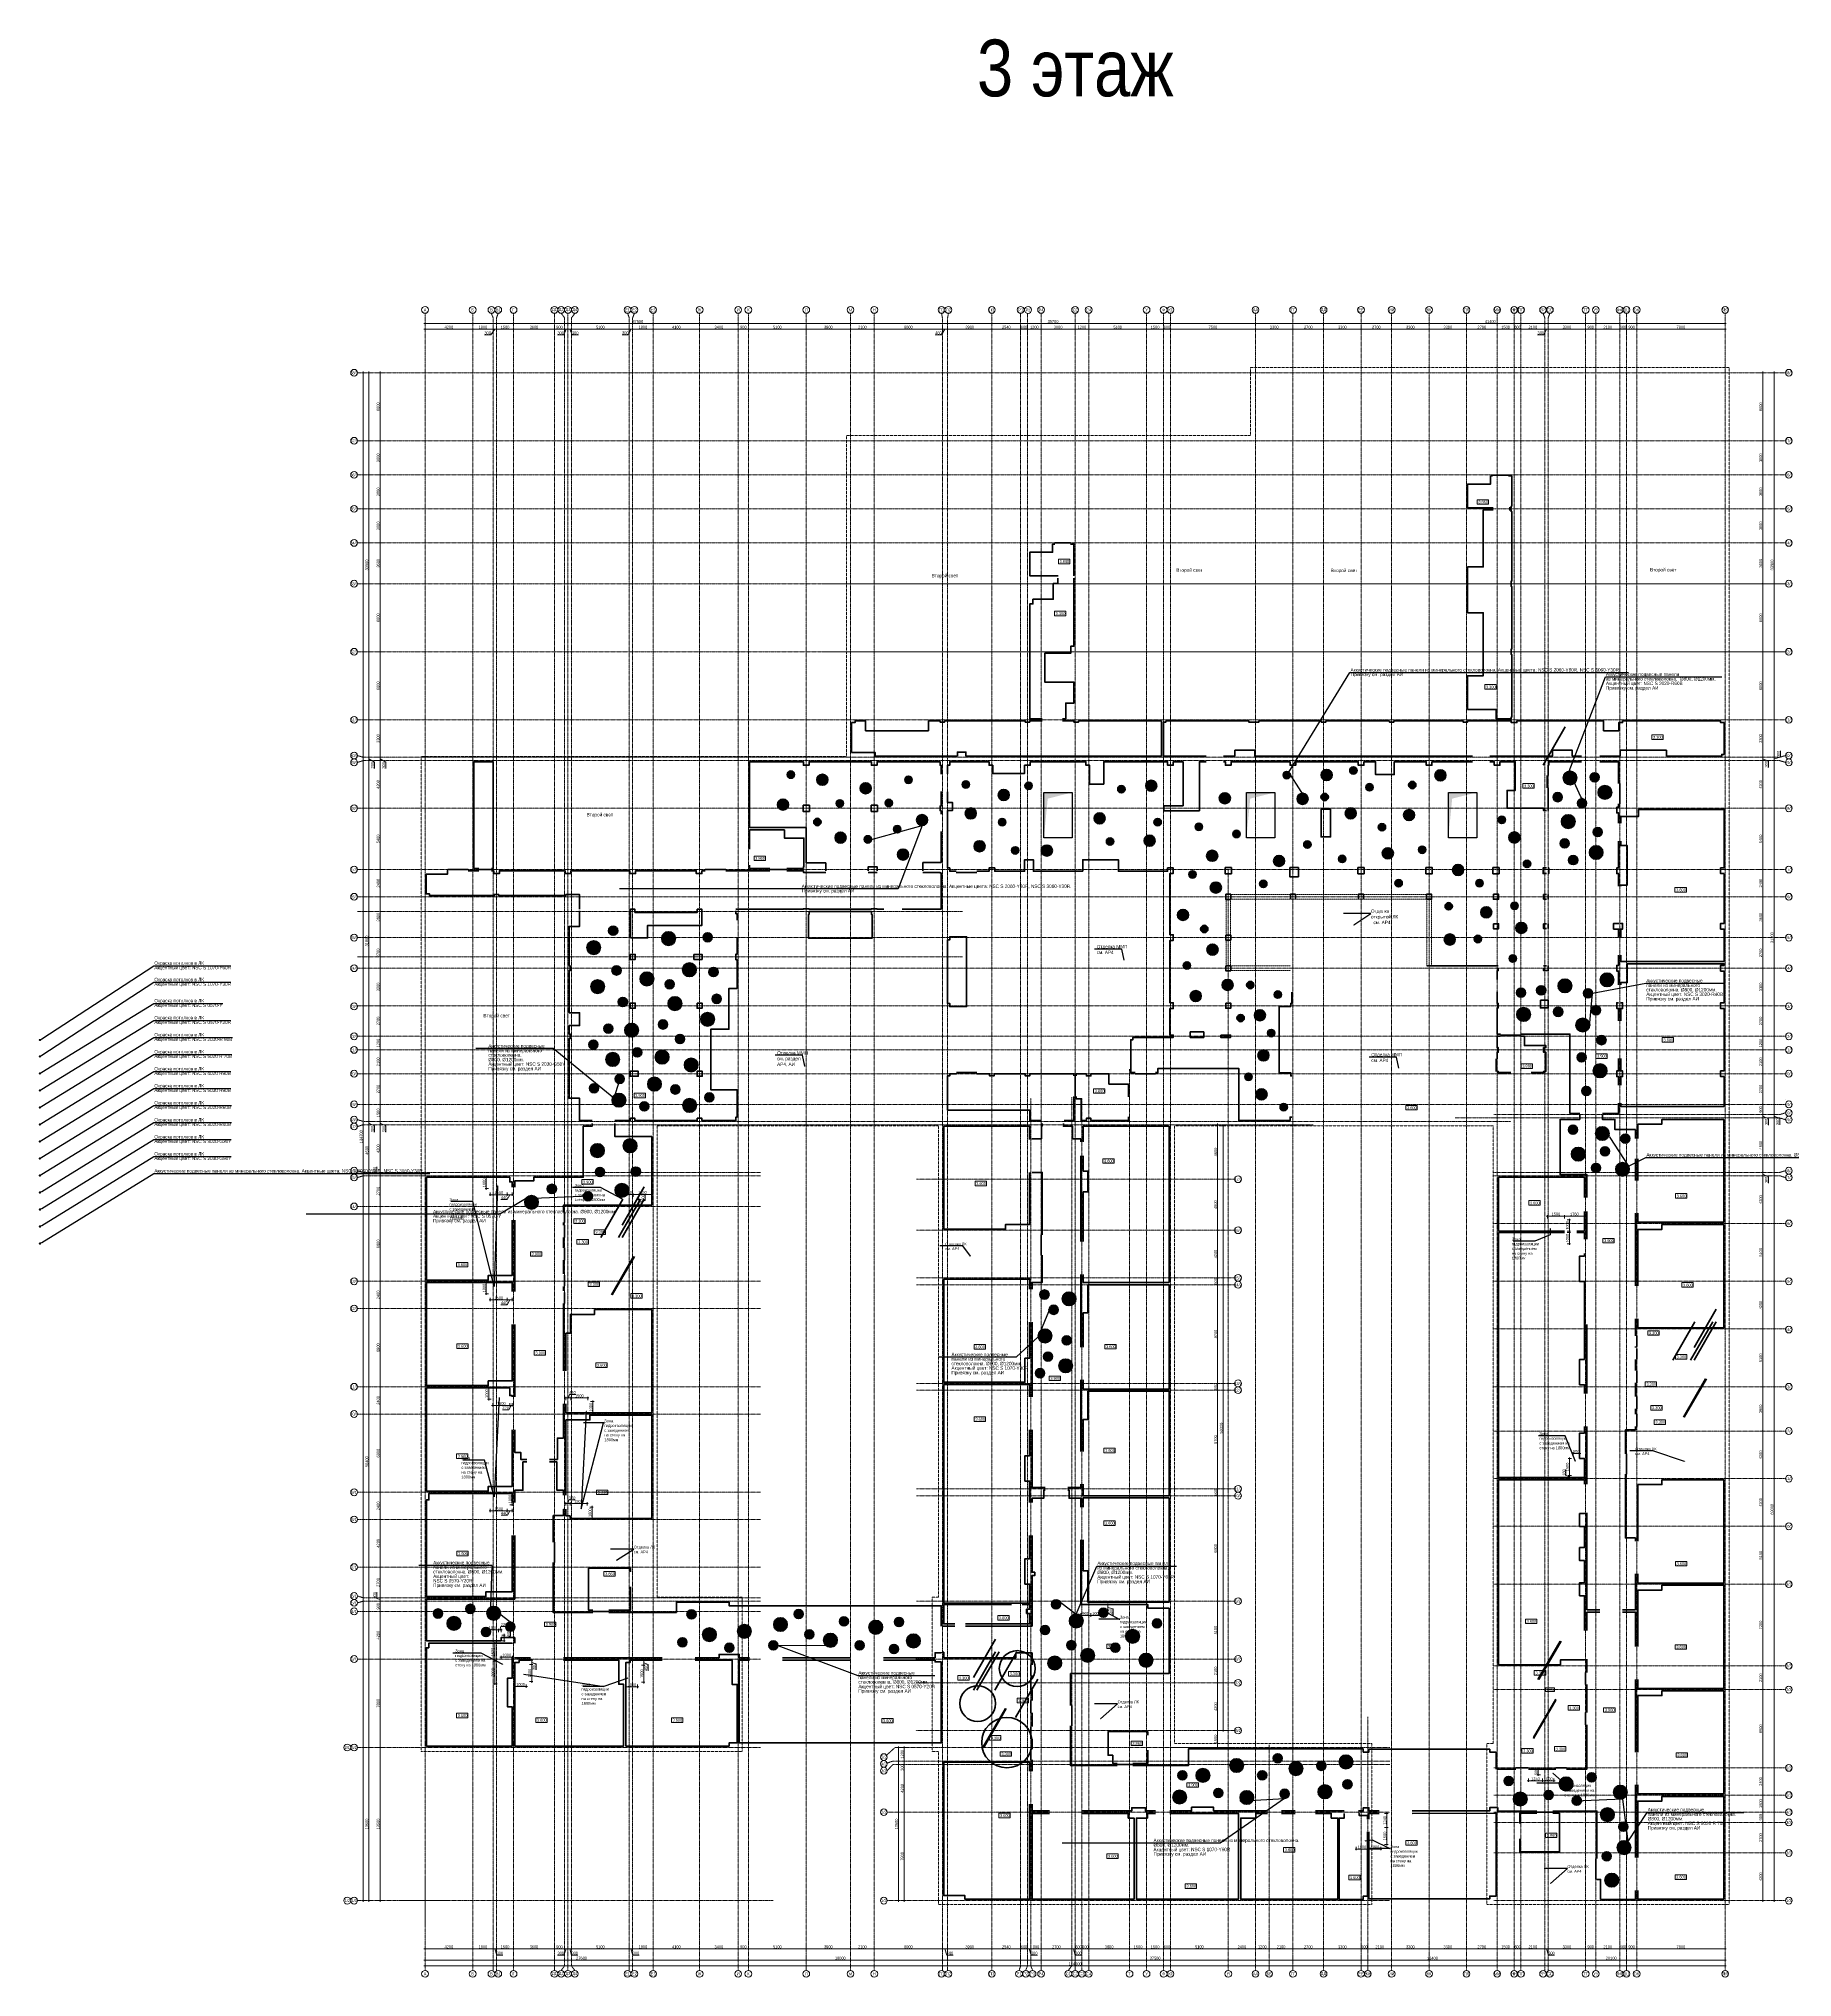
# Model space of a CAD drawing. Header units: millimetres. Extents: x -328335 to 1212475, y -208171 to 164144.
# Drawn here: x -34049 to 120510, y -6755 to 164144 of the extents above; entities that cross this region are included whole.
import ezdxf
from ezdxf import colors
from ezdxf.entities.mleader import LeaderData, LeaderLine
from ezdxf.enums import TextEntityAlignment as Align
from ezdxf.math import Vec2, Vec3

# ---------------------------------------------------------------- set-up
doc = ezdxf.new("R2010")
doc.units = ezdxf.units.MM
doc.header["$LTSCALE"] = 0.5
for name, pattern in [('CENTER2', [28.575, 19.05, -3.175, 3.175, -3.175]), ('DASHED', [19.05, 12.7, -6.35]), ('HIDDEN', [9.525, 6.35, -3.175])]:
    doc.linetypes.add(name, pattern=pattern)
doc.layers.get('Defpoints').update_dxf_attribs({"color": 140})
doc.layers.add('Vport', color=6, linetype='Continuous', plot=False)
doc.layers.add('ИЗМ_23.04.25', color=230, linetype='Continuous', plot=False)
for name, color, linetype, lineweight in [('АИ_Плинтус', 3, 'Continuous', 9), ('АИ_Полы', 1, 'Continuous', 9), ('АИ_Полы_размеры', 7, 'Continuous', 5), ('АИ_Потолок_балки', 3, 'Continuous', 5), ('АИ_Текст', 7, 'Continuous', 13), ('АР6_потолок_отм', 5, 'Continuous', 5), ('АЦ_Бафы', 8, 'Continuous', 0), ('АЦ_Выноски', 7, 'Continuous', 5), ('АЦ_Стены', 8, 'Continuous', 70), ('ОВ_Шахты_блок 4.1', 6, 'Continuous', 5), ('РД_Оси_размер', 8, 'Continuous', 0)]:
    doc.layers.add(name, color=color, linetype=linetype, lineweight=lineweight)
doc.layers.add('АИ_Потолок', color=31, linetype='Continuous')
doc.layers.add('АИ_Т_Профиль', color=2, linetype='Continuous', lineweight=40, true_color=0xffff00)
doc.layers.add('РД_Оси_100', color=7, linetype='Continuous', lineweight=0, true_color=0x525252)
for name, color, linetype, lineweight, plot in [('АР6_Г_профиль плитки', 220, 'Continuous', 35, False), ('АР6_окраска', 40, 'Continuous', 0, False), ('АР_Делит', 120, 'Continuous', 0, False)]:
    doc.layers.add(name, color=color, linetype=linetype, lineweight=lineweight, plot=plot)
doc.styles.add('Arial_Narrow_08', font='ARIALN.TTF', dxfattribs={"width": 0.8})
doc.styles.add('style1', font='ARIALN.TTF')
doc.styles.add('ккк', font='isocpeur.ttf', dxfattribs={"width": 0.85, "oblique": 15})
doc.dimstyles.new('Dim100_ареал', dxfattribs={"dimscale": 100, "dimtxt": 2.5, "dimasz": 1, "dimexe": 1, "dimexo": 1, "dimgap": 0.5, "dimtad": 1, "dimzin": 12, "dimdsep": 46, "dimtxsty": 'style1', "dimblk": 'ARCHTICK', "dimcen": 1, "dimdle": 1, "dimaunit": 1, "dimadec": 0, "dimazin": 3, "dimtfac": 1, "dimtmove": 1, "dimatfit": 3, "dimldrblk": 'OPEN30', "dimfxl": 2, "dimfxlon": 1, "dimtolj": 1, "dimtzin": 0, "dimlwd": 5, "dimlwe": 5, "dimarcsym": 0})

# ---------------------------------------------------------------- blocks, each defined once
blk = doc.blocks.new('_ArchTick')
at = {"color": 0, "linetype": 'ByBlock', "const_width": 0.15}
blk.add_lwpolyline([(-0.5, -0.5), (0.5, 0.5)], dxfattribs=at)
blk = doc.blocks.new('*D386')
at = {"layer": 'Defpoints', "color": 0, "transparency": 16777216}
for p in [(0, -3255), (4200, -3255), (4200, -4255)]:
    blk.add_point(p, dxfattribs=at)
at = {"layer": 'РД_Оси_размер', "color": 0, "lineweight": 5, "transparency": 16777216}
for p, q in [((-100, -4255), (4300, -4255)), ((0, -4055), (0, -4355)), ((4200, -4055), (4200, -4355))]:
    blk.add_line(p, q, dxfattribs=at)
at = {"layer": 'РД_Оси_размер', "color": 0, "lineweight": 5, "transparency": 16777216, "xscale": 100, "yscale": 100, "zscale": 100, "rotation": 180}
blk.add_blockref('_ArchTick', (0, -4255), dxfattribs=at)
at = {"layer": 'РД_Оси_размер', "color": 0, "lineweight": 5, "transparency": 16777216, "xscale": 100, "yscale": 100, "zscale": 100}
blk.add_blockref('_ArchTick', (4200, -4255), dxfattribs=at)
at = {"layer": 'РД_Оси_размер', "color": 0, "transparency": 16777216, "insert": (2100, -4077), "char_height": 250, "attachment_point": 5, "style": 'style1'}
blk.add_mtext('\\A1;4200', dxfattribs=at)
blk = doc.blocks.new('_Open30')
at = {"color": 0, "linetype": 'ByBlock', "lineweight": -2}
for p, q in [((-1, 0.3), (0, 0)), ((0, 0), (-1, -0.3)), ((0, 0), (-1, 0))]:
    blk.add_line(p, q, dxfattribs=at)
blk = doc.blocks.new('A-iden')
at = {"linetype": 'Continuous', "lineweight": 5}
blk.add_circle((0, -4), 3, dxfattribs=at)
at = {"color": 0, "linetype": 'Continuous', "lineweight": 20, "style": 'ккк', "width": 0.85}
blk.add_attdef('ID', text='', height=4, dxfattribs=at).set_placement((0.3, -3.9), align=Align.MIDDLE_CENTER)
blk = doc.blocks.new('*D475')
at = {"layer": 'Defpoints', "color": 0, "transparency": 16777216}
for p in [(4200, -3255), (6000, -3255), (6000, -4255)]:
    blk.add_point(p, dxfattribs=at)
at = {"layer": 'РД_Оси_размер', "color": 0, "lineweight": 5, "transparency": 16777216}
for p, q in [((4100, -4255), (6100, -4255)), ((4200, -4055), (4200, -4355)), ((6000, -4055), (6000, -4355))]:
    blk.add_line(p, q, dxfattribs=at)
at = {"layer": 'РД_Оси_размер', "color": 0, "lineweight": 5, "transparency": 16777216, "xscale": 100, "yscale": 100, "zscale": 100, "rotation": 180}
blk.add_blockref('_ArchTick', (4200, -4255), dxfattribs=at)
at = {"layer": 'РД_Оси_размер', "color": 0, "lineweight": 5, "transparency": 16777216, "xscale": 100, "yscale": 100, "zscale": 100}
blk.add_blockref('_ArchTick', (6000, -4255), dxfattribs=at)
at = {"layer": 'РД_Оси_размер', "color": 0, "transparency": 16777216, "insert": (5100, -4077), "char_height": 250, "attachment_point": 5, "style": 'style1'}
blk.add_mtext('\\A1;1800', dxfattribs=at)
blk = doc.blocks.new('*D476')
at = {"layer": 'Defpoints', "color": 0, "transparency": 16777216}
for p in [(6000, -3255), (6300, -3255), (6300, -4255)]:
    blk.add_point(p, dxfattribs=at)
at = {"layer": 'РД_Оси_размер', "color": 0, "lineweight": 5, "transparency": 16777216}
for p, q in [((5900, -4255), (6400, -4255)), ((6000, -4055), (6000, -4355)), ((6150, -4255), (6317, -4813)), ((6300, -4055), (6300, -4355)), ((6317, -4813), (6870, -4813))]:
    blk.add_line(p, q, dxfattribs=at)
at = {"layer": 'РД_Оси_размер', "color": 0, "lineweight": 5, "transparency": 16777216, "xscale": 100, "yscale": 100, "zscale": 100, "rotation": 180}
blk.add_blockref('_ArchTick', (6000, -4255), dxfattribs=at)
at = {"layer": 'РД_Оси_размер', "color": 0, "lineweight": 5, "transparency": 16777216, "xscale": 100, "yscale": 100, "zscale": 100}
blk.add_blockref('_ArchTick', (6300, -4255), dxfattribs=at)
at = {"layer": 'РД_Оси_размер', "color": 0, "transparency": 16777216, "insert": (6594, -4635), "char_height": 250, "attachment_point": 5, "style": 'style1'}
blk.add_mtext('\\A1;300', dxfattribs=at)
blk = doc.blocks.new('*D477')
at = {"layer": 'Defpoints', "color": 0, "transparency": 16777216}
for p in [(6300, -3255), (7800, -3255), (7800, -4255)]:
    blk.add_point(p, dxfattribs=at)
at = {"layer": 'РД_Оси_размер', "color": 0, "lineweight": 5, "transparency": 16777216}
for p, q in [((6200, -4255), (7900, -4255)), ((6300, -4055), (6300, -4355)), ((7800, -4055), (7800, -4355))]:
    blk.add_line(p, q, dxfattribs=at)
at = {"layer": 'РД_Оси_размер', "color": 0, "lineweight": 5, "transparency": 16777216, "xscale": 100, "yscale": 100, "zscale": 100, "rotation": 180}
blk.add_blockref('_ArchTick', (6300, -4255), dxfattribs=at)
at = {"layer": 'РД_Оси_размер', "color": 0, "lineweight": 5, "transparency": 16777216, "xscale": 100, "yscale": 100, "zscale": 100}
blk.add_blockref('_ArchTick', (7800, -4255), dxfattribs=at)
at = {"layer": 'РД_Оси_размер', "color": 0, "transparency": 16777216, "insert": (7050, -4077), "char_height": 250, "attachment_point": 5, "style": 'style1'}
blk.add_mtext('\\A1;1500', dxfattribs=at)
blk = doc.blocks.new('*D478')
at = {"layer": 'Defpoints', "color": 0, "transparency": 16777216}
for p in [(7800, -3255), (11400, -3255), (11400, -4255)]:
    blk.add_point(p, dxfattribs=at)
at = {"layer": 'РД_Оси_размер', "color": 0, "lineweight": 5, "transparency": 16777216}
for p, q in [((7700, -4255), (11500, -4255)), ((7800, -4055), (7800, -4355)), ((11400, -4055), (11400, -4355))]:
    blk.add_line(p, q, dxfattribs=at)
at = {"layer": 'РД_Оси_размер', "color": 0, "lineweight": 5, "transparency": 16777216, "xscale": 100, "yscale": 100, "zscale": 100, "rotation": 180}
blk.add_blockref('_ArchTick', (7800, -4255), dxfattribs=at)
at = {"layer": 'РД_Оси_размер', "color": 0, "lineweight": 5, "transparency": 16777216, "xscale": 100, "yscale": 100, "zscale": 100}
blk.add_blockref('_ArchTick', (11400, -4255), dxfattribs=at)
at = {"layer": 'РД_Оси_размер', "color": 0, "transparency": 16777216, "insert": (9600, -4077), "char_height": 250, "attachment_point": 5, "style": 'style1'}
blk.add_mtext('\\A1;3600', dxfattribs=at)
blk = doc.blocks.new('*D479')
at = {"layer": 'Defpoints', "color": 0, "transparency": 16777216}
for p in [(11400, -3255), (12300, -3255), (12300, -4255)]:
    blk.add_point(p, dxfattribs=at)
at = {"layer": 'РД_Оси_размер', "color": 0, "lineweight": 5, "transparency": 16777216}
for p, q in [((11300, -4255), (12400, -4255)), ((11400, -4055), (11400, -4355)), ((12300, -4055), (12300, -4355))]:
    blk.add_line(p, q, dxfattribs=at)
at = {"layer": 'РД_Оси_размер', "color": 0, "lineweight": 5, "transparency": 16777216, "xscale": 100, "yscale": 100, "zscale": 100, "rotation": 180}
blk.add_blockref('_ArchTick', (11400, -4255), dxfattribs=at)
at = {"layer": 'РД_Оси_размер', "color": 0, "lineweight": 5, "transparency": 16777216, "xscale": 100, "yscale": 100, "zscale": 100}
blk.add_blockref('_ArchTick', (12300, -4255), dxfattribs=at)
at = {"layer": 'РД_Оси_размер', "color": 0, "transparency": 16777216, "insert": (11850, -4077), "char_height": 250, "attachment_point": 5, "style": 'style1'}
blk.add_mtext('\\A1;900', dxfattribs=at)
blk = doc.blocks.new('*D480')
at = {"layer": 'Defpoints', "color": 0, "transparency": 16777216}
for p in [(12300, -3255), (12600, -3255), (12600, -4255)]:
    blk.add_point(p, dxfattribs=at)
at = {"layer": 'РД_Оси_размер', "color": 0, "lineweight": 5, "transparency": 16777216}
for p, q in [((12237, -4813), (11684, -4813)), ((12200, -4255), (12700, -4255)), ((12450, -4255), (12237, -4813)), ((12300, -4055), (12300, -4355)), ((12600, -4055), (12600, -4355))]:
    blk.add_line(p, q, dxfattribs=at)
at = {"layer": 'РД_Оси_размер', "color": 0, "lineweight": 5, "transparency": 16777216, "xscale": 100, "yscale": 100, "zscale": 100, "rotation": 180}
blk.add_blockref('_ArchTick', (12300, -4255), dxfattribs=at)
at = {"layer": 'РД_Оси_размер', "color": 0, "lineweight": 5, "transparency": 16777216, "xscale": 100, "yscale": 100, "zscale": 100}
blk.add_blockref('_ArchTick', (12600, -4255), dxfattribs=at)
at = {"layer": 'РД_Оси_размер', "color": 0, "transparency": 16777216, "insert": (11960, -4636), "char_height": 250, "attachment_point": 5, "style": 'style1'}
blk.add_mtext('\\A1;300', dxfattribs=at)
blk = doc.blocks.new('*D481')
at = {"layer": 'Defpoints', "color": 0, "transparency": 16777216}
for p in [(12600, -3255), (12900, -3255), (12900, -4255)]:
    blk.add_point(p, dxfattribs=at)
at = {"layer": 'РД_Оси_размер', "color": 0, "lineweight": 5, "transparency": 16777216}
for p, q in [((12500, -4255), (13000, -4255)), ((12600, -4055), (12600, -4355)), ((12750, -4255), (12917, -4813)), ((12900, -4055), (12900, -4355)), ((12917, -4813), (13470, -4813))]:
    blk.add_line(p, q, dxfattribs=at)
at = {"layer": 'РД_Оси_размер', "color": 0, "lineweight": 5, "transparency": 16777216, "xscale": 100, "yscale": 100, "zscale": 100, "rotation": 180}
blk.add_blockref('_ArchTick', (12600, -4255), dxfattribs=at)
at = {"layer": 'РД_Оси_размер', "color": 0, "lineweight": 5, "transparency": 16777216, "xscale": 100, "yscale": 100, "zscale": 100}
blk.add_blockref('_ArchTick', (12900, -4255), dxfattribs=at)
at = {"layer": 'РД_Оси_размер', "color": 0, "transparency": 16777216, "insert": (13194, -4635), "char_height": 250, "attachment_point": 5, "style": 'style1'}
blk.add_mtext('\\A1;300', dxfattribs=at)
blk = doc.blocks.new('*D482')
at = {"layer": 'Defpoints', "color": 0, "transparency": 16777216}
for p in [(12900, -3255), (18000, -3255), (18000, -4255)]:
    blk.add_point(p, dxfattribs=at)
at = {"layer": 'РД_Оси_размер', "color": 0, "lineweight": 5, "transparency": 16777216}
for p, q in [((12800, -4255), (18100, -4255)), ((12900, -4055), (12900, -4355)), ((18000, -4055), (18000, -4355))]:
    blk.add_line(p, q, dxfattribs=at)
at = {"layer": 'РД_Оси_размер', "color": 0, "lineweight": 5, "transparency": 16777216, "xscale": 100, "yscale": 100, "zscale": 100, "rotation": 180}
blk.add_blockref('_ArchTick', (12900, -4255), dxfattribs=at)
at = {"layer": 'РД_Оси_размер', "color": 0, "lineweight": 5, "transparency": 16777216, "xscale": 100, "yscale": 100, "zscale": 100}
blk.add_blockref('_ArchTick', (18000, -4255), dxfattribs=at)
at = {"layer": 'РД_Оси_размер', "color": 0, "transparency": 16777216, "insert": (15450, -4077), "char_height": 250, "attachment_point": 5, "style": 'style1'}
blk.add_mtext('\\A1;5100', dxfattribs=at)
blk = doc.blocks.new('*D483')
at = {"layer": 'Defpoints', "color": 0, "transparency": 16777216}
for p in [(18000, -3255), (18300, -3255), (18300, -4255)]:
    blk.add_point(p, dxfattribs=at)
at = {"layer": 'РД_Оси_размер', "color": 0, "lineweight": 5, "transparency": 16777216}
for p, q in [((17900, -4255), (18400, -4255)), ((18000, -4055), (18000, -4355)), ((18150, -4255), (18317, -4813)), ((18300, -4055), (18300, -4355)), ((18317, -4813), (18870, -4813))]:
    blk.add_line(p, q, dxfattribs=at)
at = {"layer": 'РД_Оси_размер', "color": 0, "lineweight": 5, "transparency": 16777216, "xscale": 100, "yscale": 100, "zscale": 100, "rotation": 180}
blk.add_blockref('_ArchTick', (18000, -4255), dxfattribs=at)
at = {"layer": 'РД_Оси_размер', "color": 0, "lineweight": 5, "transparency": 16777216, "xscale": 100, "yscale": 100, "zscale": 100}
blk.add_blockref('_ArchTick', (18300, -4255), dxfattribs=at)
at = {"layer": 'РД_Оси_размер', "color": 0, "transparency": 16777216, "insert": (18594, -4635), "char_height": 250, "attachment_point": 5, "style": 'style1'}
blk.add_mtext('\\A1;300', dxfattribs=at)
blk = doc.blocks.new('*D484')
at = {"layer": 'Defpoints', "color": 0, "transparency": 16777216}
for p in [(18300, -3255), (20100, -3255), (20100, -4255)]:
    blk.add_point(p, dxfattribs=at)
at = {"layer": 'РД_Оси_размер', "color": 0, "lineweight": 5, "transparency": 16777216}
for p, q in [((18200, -4255), (20200, -4255)), ((18300, -4055), (18300, -4355)), ((20100, -4055), (20100, -4355))]:
    blk.add_line(p, q, dxfattribs=at)
at = {"layer": 'РД_Оси_размер', "color": 0, "lineweight": 5, "transparency": 16777216, "xscale": 100, "yscale": 100, "zscale": 100, "rotation": 180}
blk.add_blockref('_ArchTick', (18300, -4255), dxfattribs=at)
at = {"layer": 'РД_Оси_размер', "color": 0, "lineweight": 5, "transparency": 16777216, "xscale": 100, "yscale": 100, "zscale": 100}
blk.add_blockref('_ArchTick', (20100, -4255), dxfattribs=at)
at = {"layer": 'РД_Оси_размер', "color": 0, "transparency": 16777216, "insert": (19200, -4077), "char_height": 250, "attachment_point": 5, "style": 'style1'}
blk.add_mtext('\\A1;1800', dxfattribs=at)
blk = doc.blocks.new('*D485')
at = {"layer": 'Defpoints', "color": 0, "transparency": 16777216}
for p in [(20100, -3255), (24200, -3255), (24200, -4255)]:
    blk.add_point(p, dxfattribs=at)
at = {"layer": 'РД_Оси_размер', "color": 0, "lineweight": 5, "transparency": 16777216}
for p, q in [((20000, -4255), (24300, -4255)), ((20100, -4055), (20100, -4355)), ((24200, -4055), (24200, -4355))]:
    blk.add_line(p, q, dxfattribs=at)
at = {"layer": 'РД_Оси_размер', "color": 0, "lineweight": 5, "transparency": 16777216, "xscale": 100, "yscale": 100, "zscale": 100, "rotation": 180}
blk.add_blockref('_ArchTick', (20100, -4255), dxfattribs=at)
at = {"layer": 'РД_Оси_размер', "color": 0, "lineweight": 5, "transparency": 16777216, "xscale": 100, "yscale": 100, "zscale": 100}
blk.add_blockref('_ArchTick', (24200, -4255), dxfattribs=at)
at = {"layer": 'РД_Оси_размер', "color": 0, "transparency": 16777216, "insert": (22150, -4077), "char_height": 250, "attachment_point": 5, "style": 'style1'}
blk.add_mtext('\\A1;4100', dxfattribs=at)
blk = doc.blocks.new('*D486')
at = {"layer": 'Defpoints', "color": 0, "transparency": 16777216}
for p in [(24200, -3255), (27600, -3255), (27600, -4255)]:
    blk.add_point(p, dxfattribs=at)
at = {"layer": 'РД_Оси_размер', "color": 0, "lineweight": 5, "transparency": 16777216}
for p, q in [((24100, -4255), (27700, -4255)), ((24200, -4055), (24200, -4355)), ((27600, -4055), (27600, -4355))]:
    blk.add_line(p, q, dxfattribs=at)
at = {"layer": 'РД_Оси_размер', "color": 0, "lineweight": 5, "transparency": 16777216, "xscale": 100, "yscale": 100, "zscale": 100, "rotation": 180}
blk.add_blockref('_ArchTick', (24200, -4255), dxfattribs=at)
at = {"layer": 'РД_Оси_размер', "color": 0, "lineweight": 5, "transparency": 16777216, "xscale": 100, "yscale": 100, "zscale": 100}
blk.add_blockref('_ArchTick', (27600, -4255), dxfattribs=at)
at = {"layer": 'РД_Оси_размер', "color": 0, "transparency": 16777216, "insert": (25900, -4077), "char_height": 250, "attachment_point": 5, "style": 'style1'}
blk.add_mtext('\\A1;3400', dxfattribs=at)
blk = doc.blocks.new('*D487')
at = {"layer": 'Defpoints', "color": 0, "transparency": 16777216}
for p in [(27600, -3255), (28500, -3255), (28500, -4255)]:
    blk.add_point(p, dxfattribs=at)
at = {"layer": 'РД_Оси_размер', "color": 0, "lineweight": 5, "transparency": 16777216}
for p, q in [((27500, -4255), (28600, -4255)), ((27600, -4055), (27600, -4355)), ((28500, -4055), (28500, -4355))]:
    blk.add_line(p, q, dxfattribs=at)
at = {"layer": 'РД_Оси_размер', "color": 0, "lineweight": 5, "transparency": 16777216, "xscale": 100, "yscale": 100, "zscale": 100, "rotation": 180}
blk.add_blockref('_ArchTick', (27600, -4255), dxfattribs=at)
at = {"layer": 'РД_Оси_размер', "color": 0, "lineweight": 5, "transparency": 16777216, "xscale": 100, "yscale": 100, "zscale": 100}
blk.add_blockref('_ArchTick', (28500, -4255), dxfattribs=at)
at = {"layer": 'РД_Оси_размер', "color": 0, "transparency": 16777216, "insert": (28050, -4077), "char_height": 250, "attachment_point": 5, "style": 'style1'}
blk.add_mtext('\\A1;900', dxfattribs=at)
blk = doc.blocks.new('*D488')
at = {"layer": 'Defpoints', "color": 0, "transparency": 16777216}
for p in [(28500, -3255), (33600, -3255), (33600, -4255)]:
    blk.add_point(p, dxfattribs=at)
at = {"layer": 'РД_Оси_размер', "color": 0, "lineweight": 5, "transparency": 16777216}
for p, q in [((28400, -4255), (33700, -4255)), ((28500, -4055), (28500, -4355)), ((33600, -4055), (33600, -4355))]:
    blk.add_line(p, q, dxfattribs=at)
at = {"layer": 'РД_Оси_размер', "color": 0, "lineweight": 5, "transparency": 16777216, "xscale": 100, "yscale": 100, "zscale": 100, "rotation": 180}
blk.add_blockref('_ArchTick', (28500, -4255), dxfattribs=at)
at = {"layer": 'РД_Оси_размер', "color": 0, "lineweight": 5, "transparency": 16777216, "xscale": 100, "yscale": 100, "zscale": 100}
blk.add_blockref('_ArchTick', (33600, -4255), dxfattribs=at)
at = {"layer": 'РД_Оси_размер', "color": 0, "transparency": 16777216, "insert": (31050, -4077), "char_height": 250, "attachment_point": 5, "style": 'style1'}
blk.add_mtext('\\A1;5100', dxfattribs=at)
blk = doc.blocks.new('*D489')
at = {"layer": 'Defpoints', "color": 0, "transparency": 16777216}
for p in [(33600, -3255), (37500, -3255), (37500, -4255)]:
    blk.add_point(p, dxfattribs=at)
at = {"layer": 'РД_Оси_размер', "color": 0, "lineweight": 5, "transparency": 16777216}
for p, q in [((33500, -4255), (37600, -4255)), ((33600, -4055), (33600, -4355)), ((37500, -4055), (37500, -4355))]:
    blk.add_line(p, q, dxfattribs=at)
at = {"layer": 'РД_Оси_размер', "color": 0, "lineweight": 5, "transparency": 16777216, "xscale": 100, "yscale": 100, "zscale": 100, "rotation": 180}
blk.add_blockref('_ArchTick', (33600, -4255), dxfattribs=at)
at = {"layer": 'РД_Оси_размер', "color": 0, "lineweight": 5, "transparency": 16777216, "xscale": 100, "yscale": 100, "zscale": 100}
blk.add_blockref('_ArchTick', (37500, -4255), dxfattribs=at)
at = {"layer": 'РД_Оси_размер', "color": 0, "transparency": 16777216, "insert": (35550, -4077), "char_height": 250, "attachment_point": 5, "style": 'style1'}
blk.add_mtext('\\A1;3900', dxfattribs=at)
blk = doc.blocks.new('*D490')
at = {"layer": 'Defpoints', "color": 0, "transparency": 16777216}
for p in [(37500, -3255), (39600, -3255), (39600, -4255)]:
    blk.add_point(p, dxfattribs=at)
at = {"layer": 'РД_Оси_размер', "color": 0, "lineweight": 5, "transparency": 16777216}
for p, q in [((37400, -4255), (39700, -4255)), ((37500, -4055), (37500, -4355)), ((39600, -4055), (39600, -4355))]:
    blk.add_line(p, q, dxfattribs=at)
at = {"layer": 'РД_Оси_размер', "color": 0, "lineweight": 5, "transparency": 16777216, "xscale": 100, "yscale": 100, "zscale": 100, "rotation": 180}
blk.add_blockref('_ArchTick', (37500, -4255), dxfattribs=at)
at = {"layer": 'РД_Оси_размер', "color": 0, "lineweight": 5, "transparency": 16777216, "xscale": 100, "yscale": 100, "zscale": 100}
blk.add_blockref('_ArchTick', (39600, -4255), dxfattribs=at)
at = {"layer": 'РД_Оси_размер', "color": 0, "transparency": 16777216, "insert": (38550, -4077), "char_height": 250, "attachment_point": 5, "style": 'style1'}
blk.add_mtext('\\A1;2100', dxfattribs=at)
blk = doc.blocks.new('*D491')
at = {"layer": 'Defpoints', "color": 0, "transparency": 16777216}
for p in [(39600, -3255), (45600, -3255), (45600, -4255)]:
    blk.add_point(p, dxfattribs=at)
at = {"layer": 'РД_Оси_размер', "color": 0, "lineweight": 5, "transparency": 16777216}
for p, q in [((39500, -4255), (45700, -4255)), ((39600, -4055), (39600, -4355)), ((45600, -4055), (45600, -4355))]:
    blk.add_line(p, q, dxfattribs=at)
at = {"layer": 'РД_Оси_размер', "color": 0, "lineweight": 5, "transparency": 16777216, "xscale": 100, "yscale": 100, "zscale": 100, "rotation": 180}
blk.add_blockref('_ArchTick', (39600, -4255), dxfattribs=at)
at = {"layer": 'РД_Оси_размер', "color": 0, "lineweight": 5, "transparency": 16777216, "xscale": 100, "yscale": 100, "zscale": 100}
blk.add_blockref('_ArchTick', (45600, -4255), dxfattribs=at)
at = {"layer": 'РД_Оси_размер', "color": 0, "transparency": 16777216, "insert": (42600, -4077), "char_height": 250, "attachment_point": 5, "style": 'style1'}
blk.add_mtext('\\A1;6000', dxfattribs=at)
blk = doc.blocks.new('*D492')
at = {"layer": 'Defpoints', "color": 0, "transparency": 16777216}
for p in [(45600, -3255), (46060, -3255), (46060, -4255)]:
    blk.add_point(p, dxfattribs=at)
at = {"layer": 'РД_Оси_размер', "color": 0, "lineweight": 5, "transparency": 16777216}
for p, q in [((45500, -4255), (46160, -4255)), ((45600, -4055), (45600, -4355)), ((45830, -4255), (45997, -4813)), ((45997, -4813), (46558, -4813)), ((46060, -4055), (46060, -4355))]:
    blk.add_line(p, q, dxfattribs=at)
at = {"layer": 'РД_Оси_размер', "color": 0, "lineweight": 5, "transparency": 16777216, "xscale": 100, "yscale": 100, "zscale": 100, "rotation": 180}
blk.add_blockref('_ArchTick', (45600, -4255), dxfattribs=at)
at = {"layer": 'РД_Оси_размер', "color": 0, "lineweight": 5, "transparency": 16777216, "xscale": 100, "yscale": 100, "zscale": 100}
blk.add_blockref('_ArchTick', (46060, -4255), dxfattribs=at)
at = {"layer": 'РД_Оси_размер', "color": 0, "transparency": 16777216, "insert": (46278, -4635), "char_height": 250, "attachment_point": 5, "style": 'style1'}
blk.add_mtext('\\A1;460', dxfattribs=at)
blk = doc.blocks.new('*D493')
at = {"layer": 'Defpoints', "color": 0, "transparency": 16777216}
for p in [(46060, -3255), (49960, -3255), (49960, -4255)]:
    blk.add_point(p, dxfattribs=at)
at = {"layer": 'РД_Оси_размер', "color": 0, "lineweight": 5, "transparency": 16777216}
for p, q in [((45960, -4255), (50060, -4255)), ((46060, -4055), (46060, -4355)), ((49960, -4055), (49960, -4355))]:
    blk.add_line(p, q, dxfattribs=at)
at = {"layer": 'РД_Оси_размер', "color": 0, "lineweight": 5, "transparency": 16777216, "xscale": 100, "yscale": 100, "zscale": 100, "rotation": 180}
blk.add_blockref('_ArchTick', (46060, -4255), dxfattribs=at)
at = {"layer": 'РД_Оси_размер', "color": 0, "lineweight": 5, "transparency": 16777216, "xscale": 100, "yscale": 100, "zscale": 100}
blk.add_blockref('_ArchTick', (49960, -4255), dxfattribs=at)
at = {"layer": 'РД_Оси_размер', "color": 0, "transparency": 16777216, "insert": (48010, -4077), "char_height": 250, "attachment_point": 5, "style": 'style1'}
blk.add_mtext('\\A1;3900', dxfattribs=at)
blk = doc.blocks.new('*D494')
at = {"layer": 'Defpoints', "color": 0, "transparency": 16777216}
for p in [(49960, -3255), (52500, -3255), (52500, -4255)]:
    blk.add_point(p, dxfattribs=at)
at = {"layer": 'РД_Оси_размер', "color": 0, "lineweight": 5, "transparency": 16777216}
for p, q in [((49860, -4255), (52600, -4255)), ((49960, -4055), (49960, -4355)), ((52500, -4055), (52500, -4355))]:
    blk.add_line(p, q, dxfattribs=at)
at = {"layer": 'РД_Оси_размер', "color": 0, "lineweight": 5, "transparency": 16777216, "xscale": 100, "yscale": 100, "zscale": 100, "rotation": 180}
blk.add_blockref('_ArchTick', (49960, -4255), dxfattribs=at)
at = {"layer": 'РД_Оси_размер', "color": 0, "lineweight": 5, "transparency": 16777216, "xscale": 100, "yscale": 100, "zscale": 100}
blk.add_blockref('_ArchTick', (52500, -4255), dxfattribs=at)
at = {"layer": 'РД_Оси_размер', "color": 0, "transparency": 16777216, "insert": (51230, -4077), "char_height": 250, "attachment_point": 5, "style": 'style1'}
blk.add_mtext('\\A1;2540', dxfattribs=at)
blk = doc.blocks.new('*D495')
at = {"layer": 'Defpoints', "color": 0, "transparency": 16777216}
for p in [(52500, -3255), (53100, -3255), (53100, -4255)]:
    blk.add_point(p, dxfattribs=at)
at = {"layer": 'РД_Оси_размер', "color": 0, "lineweight": 5, "transparency": 16777216}
for p, q in [((52400, -4255), (53200, -4255)), ((52500, -4055), (52500, -4355)), ((53100, -4055), (53100, -4355))]:
    blk.add_line(p, q, dxfattribs=at)
at = {"layer": 'РД_Оси_размер', "color": 0, "lineweight": 5, "transparency": 16777216, "xscale": 100, "yscale": 100, "zscale": 100, "rotation": 180}
blk.add_blockref('_ArchTick', (52500, -4255), dxfattribs=at)
at = {"layer": 'РД_Оси_размер', "color": 0, "lineweight": 5, "transparency": 16777216, "xscale": 100, "yscale": 100, "zscale": 100}
blk.add_blockref('_ArchTick', (53100, -4255), dxfattribs=at)
at = {"layer": 'РД_Оси_размер', "color": 0, "transparency": 16777216, "insert": (52800, -4077), "char_height": 250, "attachment_point": 5, "style": 'style1'}
blk.add_mtext('\\A1;600', dxfattribs=at)
blk = doc.blocks.new('*D496')
at = {"layer": 'Defpoints', "color": 0, "transparency": 16777216}
for p in [(53100, -3255), (53400, -3255), (53400, -4255)]:
    blk.add_point(p, dxfattribs=at)
at = {"layer": 'РД_Оси_размер', "color": 0, "lineweight": 5, "transparency": 16777216}
for p, q in [((53000, -4255), (53500, -4255)), ((53100, -4055), (53100, -4355)), ((53250, -4255), (53417, -4813)), ((53400, -4055), (53400, -4355)), ((53417, -4813), (53970, -4813))]:
    blk.add_line(p, q, dxfattribs=at)
at = {"layer": 'РД_Оси_размер', "color": 0, "lineweight": 5, "transparency": 16777216, "xscale": 100, "yscale": 100, "zscale": 100, "rotation": 180}
blk.add_blockref('_ArchTick', (53100, -4255), dxfattribs=at)
at = {"layer": 'РД_Оси_размер', "color": 0, "lineweight": 5, "transparency": 16777216, "xscale": 100, "yscale": 100, "zscale": 100}
blk.add_blockref('_ArchTick', (53400, -4255), dxfattribs=at)
at = {"layer": 'РД_Оси_размер', "color": 0, "transparency": 16777216, "insert": (53694, -4635), "char_height": 250, "attachment_point": 5, "style": 'style1'}
blk.add_mtext('\\A1;300', dxfattribs=at)
blk = doc.blocks.new('*D497')
at = {"layer": 'Defpoints', "color": 0, "transparency": 16777216}
for p in [(53400, -3255), (54300, -3255), (54300, -4255)]:
    blk.add_point(p, dxfattribs=at)
at = {"layer": 'РД_Оси_размер', "color": 0, "lineweight": 5, "transparency": 16777216}
for p, q in [((53300, -4255), (54400, -4255)), ((53400, -4055), (53400, -4355)), ((54300, -4055), (54300, -4355))]:
    blk.add_line(p, q, dxfattribs=at)
at = {"layer": 'РД_Оси_размер', "color": 0, "lineweight": 5, "transparency": 16777216, "xscale": 100, "yscale": 100, "zscale": 100, "rotation": 180}
blk.add_blockref('_ArchTick', (53400, -4255), dxfattribs=at)
at = {"layer": 'РД_Оси_размер', "color": 0, "lineweight": 5, "transparency": 16777216, "xscale": 100, "yscale": 100, "zscale": 100}
blk.add_blockref('_ArchTick', (54300, -4255), dxfattribs=at)
at = {"layer": 'РД_Оси_размер', "color": 0, "transparency": 16777216, "insert": (53850, -4077), "char_height": 250, "attachment_point": 5, "style": 'style1'}
blk.add_mtext('\\A1;900', dxfattribs=at)
blk = doc.blocks.new('*D498')
at = {"layer": 'Defpoints', "color": 0, "transparency": 16777216}
for p in [(54300, -3255), (57000, -3255), (57000, -4255)]:
    blk.add_point(p, dxfattribs=at)
at = {"layer": 'РД_Оси_размер', "color": 0, "lineweight": 5, "transparency": 16777216}
for p, q in [((54200, -4255), (57100, -4255)), ((54300, -4055), (54300, -4355)), ((57000, -4055), (57000, -4355))]:
    blk.add_line(p, q, dxfattribs=at)
at = {"layer": 'РД_Оси_размер', "color": 0, "lineweight": 5, "transparency": 16777216, "xscale": 100, "yscale": 100, "zscale": 100, "rotation": 180}
blk.add_blockref('_ArchTick', (54300, -4255), dxfattribs=at)
at = {"layer": 'РД_Оси_размер', "color": 0, "lineweight": 5, "transparency": 16777216, "xscale": 100, "yscale": 100, "zscale": 100}
blk.add_blockref('_ArchTick', (57000, -4255), dxfattribs=at)
at = {"layer": 'РД_Оси_размер', "color": 0, "transparency": 16777216, "insert": (55650, -4077), "char_height": 250, "attachment_point": 5, "style": 'style1'}
blk.add_mtext('\\A1;2700', dxfattribs=at)
blk = doc.blocks.new('*D499')
at = {"layer": 'Defpoints', "color": 0, "transparency": 16777216}
for p in [(57000, -3255), (57300, -3255), (57300, -4255)]:
    blk.add_point(p, dxfattribs=at)
at = {"layer": 'РД_Оси_размер', "color": 0, "lineweight": 5, "transparency": 16777216}
for p, q in [((56900, -4255), (57400, -4255)), ((57000, -4055), (57000, -4355)), ((57150, -4255), (57317, -4813)), ((57300, -4055), (57300, -4355)), ((57317, -4813), (57870, -4813))]:
    blk.add_line(p, q, dxfattribs=at)
at = {"layer": 'РД_Оси_размер', "color": 0, "lineweight": 5, "transparency": 16777216, "xscale": 100, "yscale": 100, "zscale": 100, "rotation": 180}
blk.add_blockref('_ArchTick', (57000, -4255), dxfattribs=at)
at = {"layer": 'РД_Оси_размер', "color": 0, "lineweight": 5, "transparency": 16777216, "xscale": 100, "yscale": 100, "zscale": 100}
blk.add_blockref('_ArchTick', (57300, -4255), dxfattribs=at)
at = {"layer": 'РД_Оси_размер', "color": 0, "transparency": 16777216, "insert": (57594, -4635), "char_height": 250, "attachment_point": 5, "style": 'style1'}
blk.add_mtext('\\A1;300', dxfattribs=at)
blk = doc.blocks.new('*D500')
at = {"layer": 'Defpoints', "color": 0, "transparency": 16777216}
for p in [(57300, -3255), (57900, -3255), (57900, -4255)]:
    blk.add_point(p, dxfattribs=at)
at = {"layer": 'РД_Оси_размер', "color": 0, "lineweight": 5, "transparency": 16777216}
for p, q in [((57200, -4255), (58000, -4255)), ((57300, -4055), (57300, -4355)), ((57900, -4055), (57900, -4355))]:
    blk.add_line(p, q, dxfattribs=at)
at = {"layer": 'РД_Оси_размер', "color": 0, "lineweight": 5, "transparency": 16777216, "xscale": 100, "yscale": 100, "zscale": 100, "rotation": 180}
blk.add_blockref('_ArchTick', (57300, -4255), dxfattribs=at)
at = {"layer": 'РД_Оси_размер', "color": 0, "lineweight": 5, "transparency": 16777216, "xscale": 100, "yscale": 100, "zscale": 100}
blk.add_blockref('_ArchTick', (57900, -4255), dxfattribs=at)
at = {"layer": 'РД_Оси_размер', "color": 0, "transparency": 16777216, "insert": (57600, -4077), "char_height": 250, "attachment_point": 5, "style": 'style1'}
blk.add_mtext('\\A1;600', dxfattribs=at)
blk = doc.blocks.new('*D501')
at = {"layer": 'Defpoints', "color": 0, "transparency": 16777216}
for p in [(57900, -3255), (58500, -3255), (58500, -4255)]:
    blk.add_point(p, dxfattribs=at)
at = {"layer": 'РД_Оси_размер', "color": 0, "lineweight": 5, "transparency": 16777216}
for p, q in [((57800, -4255), (58600, -4255)), ((57900, -4055), (57900, -4355)), ((58500, -4055), (58500, -4355))]:
    blk.add_line(p, q, dxfattribs=at)
at = {"layer": 'РД_Оси_размер', "color": 0, "lineweight": 5, "transparency": 16777216, "xscale": 100, "yscale": 100, "zscale": 100, "rotation": 180}
blk.add_blockref('_ArchTick', (57900, -4255), dxfattribs=at)
at = {"layer": 'РД_Оси_размер', "color": 0, "lineweight": 5, "transparency": 16777216, "xscale": 100, "yscale": 100, "zscale": 100}
blk.add_blockref('_ArchTick', (58500, -4255), dxfattribs=at)
at = {"layer": 'РД_Оси_размер', "color": 0, "transparency": 16777216, "insert": (58200, -4077), "char_height": 250, "attachment_point": 5, "style": 'style1'}
blk.add_mtext('\\A1;600', dxfattribs=at)
blk = doc.blocks.new('*D502')
at = {"layer": 'Defpoints', "color": 0, "transparency": 16777216}
for p in [(58500, -3255), (62100, -3255), (62100, -4255)]:
    blk.add_point(p, dxfattribs=at)
at = {"layer": 'РД_Оси_размер', "color": 0, "lineweight": 5, "transparency": 16777216}
for p, q in [((58400, -4255), (62200, -4255)), ((58500, -4055), (58500, -4355)), ((62100, -4055), (62100, -4355))]:
    blk.add_line(p, q, dxfattribs=at)
at = {"layer": 'РД_Оси_размер', "color": 0, "lineweight": 5, "transparency": 16777216, "xscale": 100, "yscale": 100, "zscale": 100, "rotation": 180}
blk.add_blockref('_ArchTick', (58500, -4255), dxfattribs=at)
at = {"layer": 'РД_Оси_размер', "color": 0, "lineweight": 5, "transparency": 16777216, "xscale": 100, "yscale": 100, "zscale": 100}
blk.add_blockref('_ArchTick', (62100, -4255), dxfattribs=at)
at = {"layer": 'РД_Оси_размер', "color": 0, "transparency": 16777216, "insert": (60300, -4077), "char_height": 250, "attachment_point": 5, "style": 'style1'}
blk.add_mtext('\\A1;3600', dxfattribs=at)
blk = doc.blocks.new('*D503')
at = {"layer": 'Defpoints', "color": 0, "transparency": 16777216}
for p in [(62100, -3255), (63600, -3255), (63600, -4255)]:
    blk.add_point(p, dxfattribs=at)
at = {"layer": 'РД_Оси_размер', "color": 0, "lineweight": 5, "transparency": 16777216}
for p, q in [((62000, -4255), (63700, -4255)), ((62100, -4055), (62100, -4355)), ((63600, -4055), (63600, -4355))]:
    blk.add_line(p, q, dxfattribs=at)
at = {"layer": 'РД_Оси_размер', "color": 0, "lineweight": 5, "transparency": 16777216, "xscale": 100, "yscale": 100, "zscale": 100, "rotation": 180}
blk.add_blockref('_ArchTick', (62100, -4255), dxfattribs=at)
at = {"layer": 'РД_Оси_размер', "color": 0, "lineweight": 5, "transparency": 16777216, "xscale": 100, "yscale": 100, "zscale": 100}
blk.add_blockref('_ArchTick', (63600, -4255), dxfattribs=at)
at = {"layer": 'РД_Оси_размер', "color": 0, "transparency": 16777216, "insert": (62850, -4077), "char_height": 250, "attachment_point": 5, "style": 'style1'}
blk.add_mtext('\\A1;1500', dxfattribs=at)
blk = doc.blocks.new('*D504')
at = {"layer": 'Defpoints', "color": 0, "transparency": 16777216}
for p in [(63600, -3255), (65100, -3255), (65100, -4255)]:
    blk.add_point(p, dxfattribs=at)
at = {"layer": 'РД_Оси_размер', "color": 0, "lineweight": 5, "transparency": 16777216}
for p, q in [((63500, -4255), (65200, -4255)), ((63600, -4055), (63600, -4355)), ((65100, -4055), (65100, -4355))]:
    blk.add_line(p, q, dxfattribs=at)
at = {"layer": 'РД_Оси_размер', "color": 0, "lineweight": 5, "transparency": 16777216, "xscale": 100, "yscale": 100, "zscale": 100, "rotation": 180}
blk.add_blockref('_ArchTick', (63600, -4255), dxfattribs=at)
at = {"layer": 'РД_Оси_размер', "color": 0, "lineweight": 5, "transparency": 16777216, "xscale": 100, "yscale": 100, "zscale": 100}
blk.add_blockref('_ArchTick', (65100, -4255), dxfattribs=at)
at = {"layer": 'РД_Оси_размер', "color": 0, "transparency": 16777216, "insert": (64350, -4077), "char_height": 250, "attachment_point": 5, "style": 'style1'}
blk.add_mtext('\\A1;1500', dxfattribs=at)
blk = doc.blocks.new('*D505')
at = {"layer": 'Defpoints', "color": 0, "transparency": 16777216}
for p in [(65100, -3255), (65700, -3255), (65700, -4255)]:
    blk.add_point(p, dxfattribs=at)
at = {"layer": 'РД_Оси_размер', "color": 0, "lineweight": 5, "transparency": 16777216}
for p, q in [((65000, -4255), (65800, -4255)), ((65100, -4055), (65100, -4355)), ((65700, -4055), (65700, -4355))]:
    blk.add_line(p, q, dxfattribs=at)
at = {"layer": 'РД_Оси_размер', "color": 0, "lineweight": 5, "transparency": 16777216, "xscale": 100, "yscale": 100, "zscale": 100, "rotation": 180}
blk.add_blockref('_ArchTick', (65100, -4255), dxfattribs=at)
at = {"layer": 'РД_Оси_размер', "color": 0, "lineweight": 5, "transparency": 16777216, "xscale": 100, "yscale": 100, "zscale": 100}
blk.add_blockref('_ArchTick', (65700, -4255), dxfattribs=at)
at = {"layer": 'РД_Оси_размер', "color": 0, "transparency": 16777216, "insert": (65400, -4077), "char_height": 250, "attachment_point": 5, "style": 'style1'}
blk.add_mtext('\\A1;600', dxfattribs=at)
blk = doc.blocks.new('*D506')
at = {"layer": 'Defpoints', "color": 0, "transparency": 16777216}
for p in [(65700, -3255), (70800, -3255), (70800, -4255)]:
    blk.add_point(p, dxfattribs=at)
at = {"layer": 'РД_Оси_размер', "color": 0, "lineweight": 5, "transparency": 16777216}
for p, q in [((65600, -4255), (70900, -4255)), ((65700, -4055), (65700, -4355)), ((70800, -4055), (70800, -4355))]:
    blk.add_line(p, q, dxfattribs=at)
at = {"layer": 'РД_Оси_размер', "color": 0, "lineweight": 5, "transparency": 16777216, "xscale": 100, "yscale": 100, "zscale": 100, "rotation": 180}
blk.add_blockref('_ArchTick', (65700, -4255), dxfattribs=at)
at = {"layer": 'РД_Оси_размер', "color": 0, "lineweight": 5, "transparency": 16777216, "xscale": 100, "yscale": 100, "zscale": 100}
blk.add_blockref('_ArchTick', (70800, -4255), dxfattribs=at)
at = {"layer": 'РД_Оси_размер', "color": 0, "transparency": 16777216, "insert": (68250, -4077), "char_height": 250, "attachment_point": 5, "style": 'style1'}
blk.add_mtext('\\A1;5100', dxfattribs=at)
blk = doc.blocks.new('*D507')
at = {"layer": 'Defpoints', "color": 0, "transparency": 16777216}
for p in [(70800, -3255), (73200, -3255), (73200, -4255)]:
    blk.add_point(p, dxfattribs=at)
at = {"layer": 'РД_Оси_размер', "color": 0, "lineweight": 5, "transparency": 16777216}
for p, q in [((70700, -4255), (73300, -4255)), ((70800, -4055), (70800, -4355)), ((73200, -4055), (73200, -4355))]:
    blk.add_line(p, q, dxfattribs=at)
at = {"layer": 'РД_Оси_размер', "color": 0, "lineweight": 5, "transparency": 16777216, "xscale": 100, "yscale": 100, "zscale": 100, "rotation": 180}
blk.add_blockref('_ArchTick', (70800, -4255), dxfattribs=at)
at = {"layer": 'РД_Оси_размер', "color": 0, "lineweight": 5, "transparency": 16777216, "xscale": 100, "yscale": 100, "zscale": 100}
blk.add_blockref('_ArchTick', (73200, -4255), dxfattribs=at)
at = {"layer": 'РД_Оси_размер', "color": 0, "transparency": 16777216, "insert": (72000, -4077), "char_height": 250, "attachment_point": 5, "style": 'style1'}
blk.add_mtext('\\A1;2400', dxfattribs=at)
blk = doc.blocks.new('*D508')
at = {"layer": 'Defpoints', "color": 0, "transparency": 16777216}
for p in [(73200, -3255), (74400, -3255), (74400, -4255)]:
    blk.add_point(p, dxfattribs=at)
at = {"layer": 'РД_Оси_размер', "color": 0, "lineweight": 5, "transparency": 16777216}
for p, q in [((73100, -4255), (74500, -4255)), ((73200, -4055), (73200, -4355)), ((74400, -4055), (74400, -4355))]:
    blk.add_line(p, q, dxfattribs=at)
at = {"layer": 'РД_Оси_размер', "color": 0, "lineweight": 5, "transparency": 16777216, "xscale": 100, "yscale": 100, "zscale": 100, "rotation": 180}
blk.add_blockref('_ArchTick', (73200, -4255), dxfattribs=at)
at = {"layer": 'РД_Оси_размер', "color": 0, "lineweight": 5, "transparency": 16777216, "xscale": 100, "yscale": 100, "zscale": 100}
blk.add_blockref('_ArchTick', (74400, -4255), dxfattribs=at)
at = {"layer": 'РД_Оси_размер', "color": 0, "transparency": 16777216, "insert": (73800, -4077), "char_height": 250, "attachment_point": 5, "style": 'style1'}
blk.add_mtext('\\A1;1200', dxfattribs=at)
blk = doc.blocks.new('*D509')
at = {"layer": 'Defpoints', "color": 0, "transparency": 16777216}
for p in [(74400, -3255), (76500, -3255), (76500, -4255)]:
    blk.add_point(p, dxfattribs=at)
at = {"layer": 'РД_Оси_размер', "color": 0, "lineweight": 5, "transparency": 16777216}
for p, q in [((74300, -4255), (76600, -4255)), ((74400, -4055), (74400, -4355)), ((76500, -4055), (76500, -4355))]:
    blk.add_line(p, q, dxfattribs=at)
at = {"layer": 'РД_Оси_размер', "color": 0, "lineweight": 5, "transparency": 16777216, "xscale": 100, "yscale": 100, "zscale": 100, "rotation": 180}
blk.add_blockref('_ArchTick', (74400, -4255), dxfattribs=at)
at = {"layer": 'РД_Оси_размер', "color": 0, "lineweight": 5, "transparency": 16777216, "xscale": 100, "yscale": 100, "zscale": 100}
blk.add_blockref('_ArchTick', (76500, -4255), dxfattribs=at)
at = {"layer": 'РД_Оси_размер', "color": 0, "transparency": 16777216, "insert": (75450, -4077), "char_height": 250, "attachment_point": 5, "style": 'style1'}
blk.add_mtext('\\A1;2100', dxfattribs=at)
blk = doc.blocks.new('*D510')
at = {"layer": 'Defpoints', "color": 0, "transparency": 16777216}
for p in [(76500, -3255), (79200, -3255), (79200, -4255)]:
    blk.add_point(p, dxfattribs=at)
at = {"layer": 'РД_Оси_размер', "color": 0, "lineweight": 5, "transparency": 16777216}
for p, q in [((76400, -4255), (79300, -4255)), ((76500, -4055), (76500, -4355)), ((79200, -4055), (79200, -4355))]:
    blk.add_line(p, q, dxfattribs=at)
at = {"layer": 'РД_Оси_размер', "color": 0, "lineweight": 5, "transparency": 16777216, "xscale": 100, "yscale": 100, "zscale": 100, "rotation": 180}
blk.add_blockref('_ArchTick', (76500, -4255), dxfattribs=at)
at = {"layer": 'РД_Оси_размер', "color": 0, "lineweight": 5, "transparency": 16777216, "xscale": 100, "yscale": 100, "zscale": 100}
blk.add_blockref('_ArchTick', (79200, -4255), dxfattribs=at)
at = {"layer": 'РД_Оси_размер', "color": 0, "transparency": 16777216, "insert": (77850, -4077), "char_height": 250, "attachment_point": 5, "style": 'style1'}
blk.add_mtext('\\A1;2700', dxfattribs=at)
blk = doc.blocks.new('*D511')
at = {"layer": 'Defpoints', "color": 0, "transparency": 16777216}
for p in [(79200, -3255), (82500, -3255), (82500, -4255)]:
    blk.add_point(p, dxfattribs=at)
at = {"layer": 'РД_Оси_размер', "color": 0, "lineweight": 5, "transparency": 16777216}
for p, q in [((79100, -4255), (82600, -4255)), ((79200, -4055), (79200, -4355)), ((82500, -4055), (82500, -4355))]:
    blk.add_line(p, q, dxfattribs=at)
at = {"layer": 'РД_Оси_размер', "color": 0, "lineweight": 5, "transparency": 16777216, "xscale": 100, "yscale": 100, "zscale": 100, "rotation": 180}
blk.add_blockref('_ArchTick', (79200, -4255), dxfattribs=at)
at = {"layer": 'РД_Оси_размер', "color": 0, "lineweight": 5, "transparency": 16777216, "xscale": 100, "yscale": 100, "zscale": 100}
blk.add_blockref('_ArchTick', (82500, -4255), dxfattribs=at)
at = {"layer": 'РД_Оси_размер', "color": 0, "transparency": 16777216, "insert": (80850, -4077), "char_height": 250, "attachment_point": 5, "style": 'style1'}
blk.add_mtext('\\A1;3300', dxfattribs=at)
blk = doc.blocks.new('*D512')
at = {"layer": 'Defpoints', "color": 0, "transparency": 16777216}
for p in [(82500, -3255), (83100, -3255), (83100, -4255)]:
    blk.add_point(p, dxfattribs=at)
at = {"layer": 'РД_Оси_размер', "color": 0, "lineweight": 5, "transparency": 16777216}
for p, q in [((82400, -4255), (83200, -4255)), ((82500, -4055), (82500, -4355)), ((83100, -4055), (83100, -4355))]:
    blk.add_line(p, q, dxfattribs=at)
at = {"layer": 'РД_Оси_размер', "color": 0, "lineweight": 5, "transparency": 16777216, "xscale": 100, "yscale": 100, "zscale": 100, "rotation": 180}
blk.add_blockref('_ArchTick', (82500, -4255), dxfattribs=at)
at = {"layer": 'РД_Оси_размер', "color": 0, "lineweight": 5, "transparency": 16777216, "xscale": 100, "yscale": 100, "zscale": 100}
blk.add_blockref('_ArchTick', (83100, -4255), dxfattribs=at)
at = {"layer": 'РД_Оси_размер', "color": 0, "transparency": 16777216, "insert": (82800, -4077), "char_height": 250, "attachment_point": 5, "style": 'style1'}
blk.add_mtext('\\A1;600', dxfattribs=at)
blk = doc.blocks.new('*D513')
at = {"layer": 'Defpoints', "color": 0, "transparency": 16777216}
for p in [(83100, -3255), (85200, -3255), (85200, -4255)]:
    blk.add_point(p, dxfattribs=at)
at = {"layer": 'РД_Оси_размер', "color": 0, "lineweight": 5, "transparency": 16777216}
for p, q in [((83000, -4255), (85300, -4255)), ((83100, -4055), (83100, -4355)), ((85200, -4055), (85200, -4355))]:
    blk.add_line(p, q, dxfattribs=at)
at = {"layer": 'РД_Оси_размер', "color": 0, "lineweight": 5, "transparency": 16777216, "xscale": 100, "yscale": 100, "zscale": 100, "rotation": 180}
blk.add_blockref('_ArchTick', (83100, -4255), dxfattribs=at)
at = {"layer": 'РД_Оси_размер', "color": 0, "lineweight": 5, "transparency": 16777216, "xscale": 100, "yscale": 100, "zscale": 100}
blk.add_blockref('_ArchTick', (85200, -4255), dxfattribs=at)
at = {"layer": 'РД_Оси_размер', "color": 0, "transparency": 16777216, "insert": (84150, -4077), "char_height": 250, "attachment_point": 5, "style": 'style1'}
blk.add_mtext('\\A1;2100', dxfattribs=at)
blk = doc.blocks.new('*D514')
at = {"layer": 'Defpoints', "color": 0, "transparency": 16777216}
for p in [(85200, -3255), (88500, -3255), (88500, -4255)]:
    blk.add_point(p, dxfattribs=at)
at = {"layer": 'РД_Оси_размер', "color": 0, "lineweight": 5, "transparency": 16777216}
for p, q in [((85100, -4255), (88600, -4255)), ((85200, -4055), (85200, -4355)), ((88500, -4055), (88500, -4355))]:
    blk.add_line(p, q, dxfattribs=at)
at = {"layer": 'РД_Оси_размер', "color": 0, "lineweight": 5, "transparency": 16777216, "xscale": 100, "yscale": 100, "zscale": 100, "rotation": 180}
blk.add_blockref('_ArchTick', (85200, -4255), dxfattribs=at)
at = {"layer": 'РД_Оси_размер', "color": 0, "lineweight": 5, "transparency": 16777216, "xscale": 100, "yscale": 100, "zscale": 100}
blk.add_blockref('_ArchTick', (88500, -4255), dxfattribs=at)
at = {"layer": 'РД_Оси_размер', "color": 0, "transparency": 16777216, "insert": (86850, -4077), "char_height": 250, "attachment_point": 5, "style": 'style1'}
blk.add_mtext('\\A1;3300', dxfattribs=at)
blk = doc.blocks.new('*D515')
at = {"layer": 'Defpoints', "color": 0, "transparency": 16777216}
for p in [(88500, -3255), (91800, -3255), (91800, -4255)]:
    blk.add_point(p, dxfattribs=at)
at = {"layer": 'РД_Оси_размер', "color": 0, "lineweight": 5, "transparency": 16777216}
for p, q in [((88400, -4255), (91900, -4255)), ((88500, -4055), (88500, -4355)), ((91800, -4055), (91800, -4355))]:
    blk.add_line(p, q, dxfattribs=at)
at = {"layer": 'РД_Оси_размер', "color": 0, "lineweight": 5, "transparency": 16777216, "xscale": 100, "yscale": 100, "zscale": 100, "rotation": 180}
blk.add_blockref('_ArchTick', (88500, -4255), dxfattribs=at)
at = {"layer": 'РД_Оси_размер', "color": 0, "lineweight": 5, "transparency": 16777216, "xscale": 100, "yscale": 100, "zscale": 100}
blk.add_blockref('_ArchTick', (91800, -4255), dxfattribs=at)
at = {"layer": 'РД_Оси_размер', "color": 0, "transparency": 16777216, "insert": (90150, -4077), "char_height": 250, "attachment_point": 5, "style": 'style1'}
blk.add_mtext('\\A1;3300', dxfattribs=at)
blk = doc.blocks.new('*D516')
at = {"layer": 'Defpoints', "color": 0, "transparency": 16777216}
for p in [(91800, -3255), (94500, -3255), (94500, -4255)]:
    blk.add_point(p, dxfattribs=at)
at = {"layer": 'РД_Оси_размер', "color": 0, "lineweight": 5, "transparency": 16777216}
for p, q in [((91700, -4255), (94600, -4255)), ((91800, -4055), (91800, -4355)), ((94500, -4055), (94500, -4355))]:
    blk.add_line(p, q, dxfattribs=at)
at = {"layer": 'РД_Оси_размер', "color": 0, "lineweight": 5, "transparency": 16777216, "xscale": 100, "yscale": 100, "zscale": 100, "rotation": 180}
blk.add_blockref('_ArchTick', (91800, -4255), dxfattribs=at)
at = {"layer": 'РД_Оси_размер', "color": 0, "lineweight": 5, "transparency": 16777216, "xscale": 100, "yscale": 100, "zscale": 100}
blk.add_blockref('_ArchTick', (94500, -4255), dxfattribs=at)
at = {"layer": 'РД_Оси_размер', "color": 0, "transparency": 16777216, "insert": (93150, -4077), "char_height": 250, "attachment_point": 5, "style": 'style1'}
blk.add_mtext('\\A1;2700', dxfattribs=at)
blk = doc.blocks.new('*D517')
at = {"layer": 'Defpoints', "color": 0, "transparency": 16777216}
for p in [(94500, -3255), (96000, -3255), (96000, -4255)]:
    blk.add_point(p, dxfattribs=at)
at = {"layer": 'РД_Оси_размер', "color": 0, "lineweight": 5, "transparency": 16777216}
for p, q in [((94400, -4255), (96100, -4255)), ((94500, -4055), (94500, -4355)), ((96000, -4055), (96000, -4355))]:
    blk.add_line(p, q, dxfattribs=at)
at = {"layer": 'РД_Оси_размер', "color": 0, "lineweight": 5, "transparency": 16777216, "xscale": 100, "yscale": 100, "zscale": 100, "rotation": 180}
blk.add_blockref('_ArchTick', (94500, -4255), dxfattribs=at)
at = {"layer": 'РД_Оси_размер', "color": 0, "lineweight": 5, "transparency": 16777216, "xscale": 100, "yscale": 100, "zscale": 100}
blk.add_blockref('_ArchTick', (96000, -4255), dxfattribs=at)
at = {"layer": 'РД_Оси_размер', "color": 0, "transparency": 16777216, "insert": (95250, -4077), "char_height": 250, "attachment_point": 5, "style": 'style1'}
blk.add_mtext('\\A1;1500', dxfattribs=at)
blk = doc.blocks.new('*D518')
at = {"layer": 'Defpoints', "color": 0, "transparency": 16777216}
for p in [(96000, -3255), (96600, -3255), (96600, -4255)]:
    blk.add_point(p, dxfattribs=at)
at = {"layer": 'РД_Оси_размер', "color": 0, "lineweight": 5, "transparency": 16777216}
for p, q in [((95900, -4255), (96700, -4255)), ((96000, -4055), (96000, -4355)), ((96600, -4055), (96600, -4355))]:
    blk.add_line(p, q, dxfattribs=at)
at = {"layer": 'РД_Оси_размер', "color": 0, "lineweight": 5, "transparency": 16777216, "xscale": 100, "yscale": 100, "zscale": 100, "rotation": 180}
blk.add_blockref('_ArchTick', (96000, -4255), dxfattribs=at)
at = {"layer": 'РД_Оси_размер', "color": 0, "lineweight": 5, "transparency": 16777216, "xscale": 100, "yscale": 100, "zscale": 100}
blk.add_blockref('_ArchTick', (96600, -4255), dxfattribs=at)
at = {"layer": 'РД_Оси_размер', "color": 0, "transparency": 16777216, "insert": (96300, -4077), "char_height": 250, "attachment_point": 5, "style": 'style1'}
blk.add_mtext('\\A1;600', dxfattribs=at)
blk = doc.blocks.new('*D519')
at = {"layer": 'Defpoints', "color": 0, "transparency": 16777216}
for p in [(96600, -3255), (98700, -3255), (98700, -4255)]:
    blk.add_point(p, dxfattribs=at)
at = {"layer": 'РД_Оси_размер', "color": 0, "lineweight": 5, "transparency": 16777216}
for p, q in [((96500, -4255), (98800, -4255)), ((96600, -4055), (96600, -4355)), ((98700, -4055), (98700, -4355))]:
    blk.add_line(p, q, dxfattribs=at)
at = {"layer": 'РД_Оси_размер', "color": 0, "lineweight": 5, "transparency": 16777216, "xscale": 100, "yscale": 100, "zscale": 100, "rotation": 180}
blk.add_blockref('_ArchTick', (96600, -4255), dxfattribs=at)
at = {"layer": 'РД_Оси_размер', "color": 0, "lineweight": 5, "transparency": 16777216, "xscale": 100, "yscale": 100, "zscale": 100}
blk.add_blockref('_ArchTick', (98700, -4255), dxfattribs=at)
at = {"layer": 'РД_Оси_размер', "color": 0, "transparency": 16777216, "insert": (97650, -4077), "char_height": 250, "attachment_point": 5, "style": 'style1'}
blk.add_mtext('\\A1;2100', dxfattribs=at)
blk = doc.blocks.new('*D520')
at = {"layer": 'Defpoints', "color": 0, "transparency": 16777216}
for p in [(98700, -3255), (99000, -3255), (99000, -4255)]:
    blk.add_point(p, dxfattribs=at)
at = {"layer": 'РД_Оси_размер', "color": 0, "lineweight": 5, "transparency": 16777216}
for p, q in [((98600, -4255), (99100, -4255)), ((98700, -4055), (98700, -4355)), ((98850, -4255), (99017, -4813)), ((99000, -4055), (99000, -4355)), ((99017, -4813), (99570, -4813))]:
    blk.add_line(p, q, dxfattribs=at)
at = {"layer": 'РД_Оси_размер', "color": 0, "lineweight": 5, "transparency": 16777216, "xscale": 100, "yscale": 100, "zscale": 100, "rotation": 180}
blk.add_blockref('_ArchTick', (98700, -4255), dxfattribs=at)
at = {"layer": 'РД_Оси_размер', "color": 0, "lineweight": 5, "transparency": 16777216, "xscale": 100, "yscale": 100, "zscale": 100}
blk.add_blockref('_ArchTick', (99000, -4255), dxfattribs=at)
at = {"layer": 'РД_Оси_размер', "color": 0, "transparency": 16777216, "insert": (99294, -4635), "char_height": 250, "attachment_point": 5, "style": 'style1'}
blk.add_mtext('\\A1;300', dxfattribs=at)
blk = doc.blocks.new('*D521')
at = {"layer": 'Defpoints', "color": 0, "transparency": 16777216}
for p in [(99000, -3255), (102300, -3255), (102300, -4255)]:
    blk.add_point(p, dxfattribs=at)
at = {"layer": 'РД_Оси_размер', "color": 0, "lineweight": 5, "transparency": 16777216}
for p, q in [((98900, -4255), (102400, -4255)), ((99000, -4055), (99000, -4355)), ((102300, -4055), (102300, -4355))]:
    blk.add_line(p, q, dxfattribs=at)
at = {"layer": 'РД_Оси_размер', "color": 0, "lineweight": 5, "transparency": 16777216, "xscale": 100, "yscale": 100, "zscale": 100, "rotation": 180}
blk.add_blockref('_ArchTick', (99000, -4255), dxfattribs=at)
at = {"layer": 'РД_Оси_размер', "color": 0, "lineweight": 5, "transparency": 16777216, "xscale": 100, "yscale": 100, "zscale": 100}
blk.add_blockref('_ArchTick', (102300, -4255), dxfattribs=at)
at = {"layer": 'РД_Оси_размер', "color": 0, "transparency": 16777216, "insert": (100650, -4077), "char_height": 250, "attachment_point": 5, "style": 'style1'}
blk.add_mtext('\\A1;3300', dxfattribs=at)
blk = doc.blocks.new('*D522')
at = {"layer": 'Defpoints', "color": 0, "transparency": 16777216}
for p in [(102300, -3255), (103200, -3255), (103200, -4255)]:
    blk.add_point(p, dxfattribs=at)
at = {"layer": 'РД_Оси_размер', "color": 0, "lineweight": 5, "transparency": 16777216}
for p, q in [((102200, -4255), (103300, -4255)), ((102300, -4055), (102300, -4355)), ((103200, -4055), (103200, -4355))]:
    blk.add_line(p, q, dxfattribs=at)
at = {"layer": 'РД_Оси_размер', "color": 0, "lineweight": 5, "transparency": 16777216, "xscale": 100, "yscale": 100, "zscale": 100, "rotation": 180}
blk.add_blockref('_ArchTick', (102300, -4255), dxfattribs=at)
at = {"layer": 'РД_Оси_размер', "color": 0, "lineweight": 5, "transparency": 16777216, "xscale": 100, "yscale": 100, "zscale": 100}
blk.add_blockref('_ArchTick', (103200, -4255), dxfattribs=at)
at = {"layer": 'РД_Оси_размер', "color": 0, "transparency": 16777216, "insert": (102750, -4077), "char_height": 250, "attachment_point": 5, "style": 'style1'}
blk.add_mtext('\\A1;900', dxfattribs=at)
blk = doc.blocks.new('*D523')
at = {"layer": 'Defpoints', "color": 0, "transparency": 16777216}
for p in [(103200, -3255), (105300, -3255), (105300, -4255)]:
    blk.add_point(p, dxfattribs=at)
at = {"layer": 'РД_Оси_размер', "color": 0, "lineweight": 5, "transparency": 16777216}
for p, q in [((103100, -4255), (105400, -4255)), ((103200, -4055), (103200, -4355)), ((105300, -4055), (105300, -4355))]:
    blk.add_line(p, q, dxfattribs=at)
at = {"layer": 'РД_Оси_размер', "color": 0, "lineweight": 5, "transparency": 16777216, "xscale": 100, "yscale": 100, "zscale": 100, "rotation": 180}
blk.add_blockref('_ArchTick', (103200, -4255), dxfattribs=at)
at = {"layer": 'РД_Оси_размер', "color": 0, "lineweight": 5, "transparency": 16777216, "xscale": 100, "yscale": 100, "zscale": 100}
blk.add_blockref('_ArchTick', (105300, -4255), dxfattribs=at)
at = {"layer": 'РД_Оси_размер', "color": 0, "transparency": 16777216, "insert": (104250, -4077), "char_height": 250, "attachment_point": 5, "style": 'style1'}
blk.add_mtext('\\A1;2100', dxfattribs=at)
blk = doc.blocks.new('*D524')
at = {"layer": 'Defpoints', "color": 0, "transparency": 16777216}
for p in [(105300, -3255), (105900, -3255), (105900, -4255)]:
    blk.add_point(p, dxfattribs=at)
at = {"layer": 'РД_Оси_размер', "color": 0, "lineweight": 5, "transparency": 16777216}
for p, q in [((105200, -4255), (106000, -4255)), ((105300, -4055), (105300, -4355)), ((105900, -4055), (105900, -4355))]:
    blk.add_line(p, q, dxfattribs=at)
at = {"layer": 'РД_Оси_размер', "color": 0, "lineweight": 5, "transparency": 16777216, "xscale": 100, "yscale": 100, "zscale": 100, "rotation": 180}
blk.add_blockref('_ArchTick', (105300, -4255), dxfattribs=at)
at = {"layer": 'РД_Оси_размер', "color": 0, "lineweight": 5, "transparency": 16777216, "xscale": 100, "yscale": 100, "zscale": 100}
blk.add_blockref('_ArchTick', (105900, -4255), dxfattribs=at)
at = {"layer": 'РД_Оси_размер', "color": 0, "transparency": 16777216, "insert": (105600, -4077), "char_height": 250, "attachment_point": 5, "style": 'style1'}
blk.add_mtext('\\A1;600', dxfattribs=at)
blk = doc.blocks.new('*D525')
at = {"layer": 'Defpoints', "color": 0, "transparency": 16777216}
for p in [(105900, -3255), (106800, -3255), (106800, -4255)]:
    blk.add_point(p, dxfattribs=at)
at = {"layer": 'РД_Оси_размер', "color": 0, "lineweight": 5, "transparency": 16777216}
for p, q in [((105800, -4255), (106900, -4255)), ((105900, -4055), (105900, -4355)), ((106800, -4055), (106800, -4355))]:
    blk.add_line(p, q, dxfattribs=at)
at = {"layer": 'РД_Оси_размер', "color": 0, "lineweight": 5, "transparency": 16777216, "xscale": 100, "yscale": 100, "zscale": 100, "rotation": 180}
blk.add_blockref('_ArchTick', (105900, -4255), dxfattribs=at)
at = {"layer": 'РД_Оси_размер', "color": 0, "lineweight": 5, "transparency": 16777216, "xscale": 100, "yscale": 100, "zscale": 100}
blk.add_blockref('_ArchTick', (106800, -4255), dxfattribs=at)
at = {"layer": 'РД_Оси_размер', "color": 0, "transparency": 16777216, "insert": (106350, -4077), "char_height": 250, "attachment_point": 5, "style": 'style1'}
blk.add_mtext('\\A1;900', dxfattribs=at)
blk = doc.blocks.new('*D526')
at = {"layer": 'Defpoints', "color": 0, "transparency": 16777216}
for p in [(106800, -3255), (114600, -3255), (114600, -4255)]:
    blk.add_point(p, dxfattribs=at)
at = {"layer": 'РД_Оси_размер', "color": 0, "lineweight": 5, "transparency": 16777216}
for p, q in [((106700, -4255), (114700, -4255)), ((106800, -4055), (106800, -4355)), ((114600, -4055), (114600, -4355))]:
    blk.add_line(p, q, dxfattribs=at)
at = {"layer": 'РД_Оси_размер', "color": 0, "lineweight": 5, "transparency": 16777216, "xscale": 100, "yscale": 100, "zscale": 100, "rotation": 180}
blk.add_blockref('_ArchTick', (106800, -4255), dxfattribs=at)
at = {"layer": 'РД_Оси_размер', "color": 0, "lineweight": 5, "transparency": 16777216, "xscale": 100, "yscale": 100, "zscale": 100}
blk.add_blockref('_ArchTick', (114600, -4255), dxfattribs=at)
at = {"layer": 'РД_Оси_размер', "color": 0, "transparency": 16777216, "insert": (110700, -4077), "char_height": 250, "attachment_point": 5, "style": 'style1'}
blk.add_mtext('\\A1;7800', dxfattribs=at)
blk = doc.blocks.new('*D575')
at = {"layer": 'Defpoints', "color": 0, "transparency": 16777216}
for p in [(0, -3255), (114600, -3255), (114600, -5755)]:
    blk.add_point(p, dxfattribs=at)
at = {"layer": 'РД_Оси_размер', "color": 0, "lineweight": 5, "transparency": 16777216}
for p, q in [((-100, -5755), (114700, -5755)), ((0, -5555), (0, -5855)), ((114600, -5555), (114600, -5855))]:
    blk.add_line(p, q, dxfattribs=at)
at = {"layer": 'РД_Оси_размер', "color": 0, "lineweight": 5, "transparency": 16777216, "xscale": 100, "yscale": 100, "zscale": 100, "rotation": 180}
blk.add_blockref('_ArchTick', (0, -5755), dxfattribs=at)
at = {"layer": 'РД_Оси_размер', "color": 0, "lineweight": 5, "transparency": 16777216, "xscale": 100, "yscale": 100, "zscale": 100}
blk.add_blockref('_ArchTick', (114600, -5755), dxfattribs=at)
at = {"layer": 'РД_Оси_размер', "color": 0, "transparency": 16777216, "insert": (57300, -5577), "char_height": 250, "attachment_point": 5, "style": 'style1'}
blk.add_mtext('\\A1;114600', dxfattribs=at)
blk = doc.blocks.new('*D527')
at = {"layer": 'Defpoints', "color": 0, "transparency": 16777216}
for p in [(-5455, 134700), (-2955, 134700), (-2955, 0)]:
    blk.add_point(p, dxfattribs=at)
at = {"layer": 'РД_Оси_размер', "color": 0, "lineweight": 5, "transparency": 16777216}
for p, q in [((-5255, 134700), (-5555, 134700)), ((-5455, -100), (-5455, 134800)), ((-5255, 0), (-5555, 0))]:
    blk.add_line(p, q, dxfattribs=at)
at = {"layer": 'РД_Оси_размер', "color": 0, "lineweight": 5, "transparency": 16777216, "xscale": 100, "yscale": 100, "zscale": 100}
for p, rotation in [((-5455, 134700), 90), ((-5455, 0), 270)]:
    blk.add_blockref('_ArchTick', p, dxfattribs=dict(at, rotation=rotation))
at = {"layer": 'РД_Оси_размер', "color": 0, "transparency": 16777216, "insert": (-5633, 67350), "char_height": 250, "attachment_point": 5, "rotation": 90, "style": 'style1'}
blk.add_mtext('\\A1;134700', dxfattribs=at)
blk = doc.blocks.new('*D576')
at = {"layer": 'Defpoints', "color": 0, "transparency": 16777216}
for p in [(-3955, 13500), (-3220, 13500), (-2955, 0)]:
    blk.add_point(p, dxfattribs=at)
at = {"layer": 'РД_Оси_размер', "color": 0, "lineweight": 5, "transparency": 16777216}
for p, q in [((-3755, 13500), (-4055, 13500)), ((-3955, -100), (-3955, 13600)), ((-3755, 0), (-4055, 0))]:
    blk.add_line(p, q, dxfattribs=at)
at = {"layer": 'РД_Оси_размер', "color": 0, "lineweight": 5, "transparency": 16777216, "xscale": 100, "yscale": 100, "zscale": 100}
for p, rotation in [((-3955, 13500), 90), ((-3955, 0), 270)]:
    blk.add_blockref('_ArchTick', p, dxfattribs=dict(at, rotation=rotation))
at = {"layer": 'РД_Оси_размер', "color": 0, "transparency": 16777216, "insert": (-4133, 6750), "char_height": 250, "attachment_point": 5, "rotation": 90, "style": 'style1'}
blk.add_mtext('\\A1;13500', dxfattribs=at)
blk = doc.blocks.new('*D577')
at = {"layer": 'Defpoints', "color": 0, "transparency": 16777216}
for p in [(-3955, 21300), (-2955, 21300), (-3220, 13500)]:
    blk.add_point(p, dxfattribs=at)
at = {"layer": 'РД_Оси_размер', "color": 0, "lineweight": 5, "transparency": 16777216}
for p, q in [((-3755, 21300), (-4055, 21300)), ((-3955, 13400), (-3955, 21400)), ((-3755, 13500), (-4055, 13500))]:
    blk.add_line(p, q, dxfattribs=at)
at = {"layer": 'РД_Оси_размер', "color": 0, "lineweight": 5, "transparency": 16777216, "xscale": 100, "yscale": 100, "zscale": 100}
for p, rotation in [((-3955, 21300), 90), ((-3955, 13500), 270)]:
    blk.add_blockref('_ArchTick', p, dxfattribs=dict(at, rotation=rotation))
at = {"layer": 'РД_Оси_размер', "color": 0, "transparency": 16777216, "insert": (-4133, 17400), "char_height": 250, "attachment_point": 5, "rotation": 90, "style": 'style1'}
blk.add_mtext('\\A1;7800', dxfattribs=at)
blk = doc.blocks.new('*D528')
at = {"layer": 'Defpoints', "color": 0, "transparency": 16777216}
for p in [(-3955, 25500), (-2955, 25500), (-2955, 21300)]:
    blk.add_point(p, dxfattribs=at)
at = {"layer": 'РД_Оси_размер', "color": 0, "lineweight": 5, "transparency": 16777216}
for p, q in [((-3755, 25500), (-4055, 25500)), ((-3955, 21200), (-3955, 25600)), ((-3755, 21300), (-4055, 21300))]:
    blk.add_line(p, q, dxfattribs=at)
at = {"layer": 'РД_Оси_размер', "color": 0, "lineweight": 5, "transparency": 16777216, "xscale": 100, "yscale": 100, "zscale": 100}
for p, rotation in [((-3955, 25500), 90), ((-3955, 21300), 270)]:
    blk.add_blockref('_ArchTick', p, dxfattribs=dict(at, rotation=rotation))
at = {"layer": 'РД_Оси_размер', "color": 0, "transparency": 16777216, "insert": (-4133, 23400), "char_height": 250, "attachment_point": 5, "rotation": 90, "style": 'style1'}
blk.add_mtext('\\A1;4200', dxfattribs=at)
blk = doc.blocks.new('*D529')
at = {"layer": 'Defpoints', "color": 0, "transparency": 16777216}
for p in [(-3955, 26400), (-2955, 26400), (-2955, 25500)]:
    blk.add_point(p, dxfattribs=at)
at = {"layer": 'РД_Оси_размер', "color": 0, "lineweight": 5, "transparency": 16777216}
for p, q in [((-3755, 26400), (-4055, 26400)), ((-3955, 25400), (-3955, 26500)), ((-3755, 25500), (-4055, 25500))]:
    blk.add_line(p, q, dxfattribs=at)
at = {"layer": 'РД_Оси_размер', "color": 0, "lineweight": 5, "transparency": 16777216, "xscale": 100, "yscale": 100, "zscale": 100}
for p, rotation in [((-3955, 26400), 90), ((-3955, 25500), 270)]:
    blk.add_blockref('_ArchTick', p, dxfattribs=dict(at, rotation=rotation))
at = {"layer": 'РД_Оси_размер', "color": 0, "transparency": 16777216, "insert": (-4133, 25950), "char_height": 250, "attachment_point": 5, "rotation": 90, "style": 'style1'}
blk.add_mtext('\\A1;900', dxfattribs=at)
blk = doc.blocks.new('*D530')
at = {"layer": 'Defpoints', "color": 0, "transparency": 16777216}
for p in [(-3955, 26700), (-2955, 26700), (-2955, 26400)]:
    blk.add_point(p, dxfattribs=at)
at = {"layer": 'РД_Оси_размер', "color": 0, "lineweight": 5, "transparency": 16777216}
for p, q in [((-4258, 26641), (-4258, 27193)), ((-3955, 26550), (-4258, 26641)), ((-3755, 26700), (-4055, 26700)), ((-3755, 26400), (-4055, 26400)), ((-3955, 26300), (-3955, 26800))]:
    blk.add_line(p, q, dxfattribs=at)
at = {"layer": 'РД_Оси_размер', "color": 0, "lineweight": 5, "transparency": 16777216, "xscale": 100, "yscale": 100, "zscale": 100}
for p, rotation in [((-3955, 26700), 90), ((-3955, 26400), 270)]:
    blk.add_blockref('_ArchTick', p, dxfattribs=dict(at, rotation=rotation))
at = {"layer": 'РД_Оси_размер', "color": 0, "transparency": 16777216, "insert": (-4435, 26917), "char_height": 250, "attachment_point": 5, "rotation": 90, "style": 'style1'}
blk.add_mtext('\\A1;300', dxfattribs=at)
blk = doc.blocks.new('*D531')
at = {"layer": 'Defpoints', "color": 0, "transparency": 16777216}
for p in [(-3955, 29400), (-2955, 29400), (-2955, 26700)]:
    blk.add_point(p, dxfattribs=at)
at = {"layer": 'РД_Оси_размер', "color": 0, "lineweight": 5, "transparency": 16777216}
for p, q in [((-3755, 29400), (-4055, 29400)), ((-3955, 26600), (-3955, 29500)), ((-3755, 26700), (-4055, 26700))]:
    blk.add_line(p, q, dxfattribs=at)
at = {"layer": 'РД_Оси_размер', "color": 0, "lineweight": 5, "transparency": 16777216, "xscale": 100, "yscale": 100, "zscale": 100}
for p, rotation in [((-3955, 29400), 90), ((-3955, 26700), 270)]:
    blk.add_blockref('_ArchTick', p, dxfattribs=dict(at, rotation=rotation))
at = {"layer": 'РД_Оси_размер', "color": 0, "transparency": 16777216, "insert": (-4133, 28050), "char_height": 250, "attachment_point": 5, "rotation": 90, "style": 'style1'}
blk.add_mtext('\\A1;2700', dxfattribs=at)
blk = doc.blocks.new('*D532')
at = {"layer": 'Defpoints', "color": 0, "transparency": 16777216}
for p in [(-3955, 33600), (-2955, 33600), (-2955, 29400)]:
    blk.add_point(p, dxfattribs=at)
at = {"layer": 'РД_Оси_размер', "color": 0, "lineweight": 5, "transparency": 16777216}
for p, q in [((-3755, 33600), (-4055, 33600)), ((-3955, 29300), (-3955, 33700)), ((-3755, 29400), (-4055, 29400))]:
    blk.add_line(p, q, dxfattribs=at)
at = {"layer": 'РД_Оси_размер', "color": 0, "lineweight": 5, "transparency": 16777216, "xscale": 100, "yscale": 100, "zscale": 100}
for p, rotation in [((-3955, 33600), 90), ((-3955, 29400), 270)]:
    blk.add_blockref('_ArchTick', p, dxfattribs=dict(at, rotation=rotation))
at = {"layer": 'РД_Оси_размер', "color": 0, "transparency": 16777216, "insert": (-4133, 31500), "char_height": 250, "attachment_point": 5, "rotation": 90, "style": 'style1'}
blk.add_mtext('\\A1;4200', dxfattribs=at)
blk = doc.blocks.new('*D533')
at = {"layer": 'Defpoints', "color": 0, "transparency": 16777216}
for p in [(-3955, 36000), (-2955, 36000), (-2955, 33600)]:
    blk.add_point(p, dxfattribs=at)
at = {"layer": 'РД_Оси_размер', "color": 0, "lineweight": 5, "transparency": 16777216}
for p, q in [((-3755, 36000), (-4055, 36000)), ((-3955, 33500), (-3955, 36100)), ((-3755, 33600), (-4055, 33600))]:
    blk.add_line(p, q, dxfattribs=at)
at = {"layer": 'РД_Оси_размер', "color": 0, "lineweight": 5, "transparency": 16777216, "xscale": 100, "yscale": 100, "zscale": 100}
for p, rotation in [((-3955, 36000), 90), ((-3955, 33600), 270)]:
    blk.add_blockref('_ArchTick', p, dxfattribs=dict(at, rotation=rotation))
at = {"layer": 'РД_Оси_размер', "color": 0, "transparency": 16777216, "insert": (-4133, 34800), "char_height": 250, "attachment_point": 5, "rotation": 90, "style": 'style1'}
blk.add_mtext('\\A1;2400', dxfattribs=at)
blk = doc.blocks.new('*D534')
at = {"layer": 'Defpoints', "color": 0, "transparency": 16777216}
for p in [(-3955, 42900), (-2955, 42900), (-2955, 36000)]:
    blk.add_point(p, dxfattribs=at)
at = {"layer": 'РД_Оси_размер', "color": 0, "lineweight": 5, "transparency": 16777216}
for p, q in [((-3755, 42900), (-4055, 42900)), ((-3955, 35900), (-3955, 43000)), ((-3755, 36000), (-4055, 36000))]:
    blk.add_line(p, q, dxfattribs=at)
at = {"layer": 'РД_Оси_размер', "color": 0, "lineweight": 5, "transparency": 16777216, "xscale": 100, "yscale": 100, "zscale": 100}
for p, rotation in [((-3955, 42900), 90), ((-3955, 36000), 270)]:
    blk.add_blockref('_ArchTick', p, dxfattribs=dict(at, rotation=rotation))
at = {"layer": 'РД_Оси_размер', "color": 0, "transparency": 16777216, "insert": (-4133, 39450), "char_height": 250, "attachment_point": 5, "rotation": 90, "style": 'style1'}
blk.add_mtext('\\A1;6900', dxfattribs=at)
blk = doc.blocks.new('*D535')
at = {"layer": 'Defpoints', "color": 0, "transparency": 16777216}
for p in [(-3955, 45300), (-2955, 45300), (-2955, 42900)]:
    blk.add_point(p, dxfattribs=at)
at = {"layer": 'РД_Оси_размер', "color": 0, "lineweight": 5, "transparency": 16777216}
for p, q in [((-3755, 45300), (-4055, 45300)), ((-3955, 42800), (-3955, 45400)), ((-3755, 42900), (-4055, 42900))]:
    blk.add_line(p, q, dxfattribs=at)
at = {"layer": 'РД_Оси_размер', "color": 0, "lineweight": 5, "transparency": 16777216, "xscale": 100, "yscale": 100, "zscale": 100}
for p, rotation in [((-3955, 45300), 90), ((-3955, 42900), 270)]:
    blk.add_blockref('_ArchTick', p, dxfattribs=dict(at, rotation=rotation))
at = {"layer": 'РД_Оси_размер', "color": 0, "transparency": 16777216, "insert": (-4133, 44100), "char_height": 250, "attachment_point": 5, "rotation": 90, "style": 'style1'}
blk.add_mtext('\\A1;2400', dxfattribs=at)
blk = doc.blocks.new('*D536')
at = {"layer": 'Defpoints', "color": 0, "transparency": 16777216}
for p in [(-3955, 52200), (-2955, 52200), (-2955, 45300)]:
    blk.add_point(p, dxfattribs=at)
at = {"layer": 'РД_Оси_размер', "color": 0, "lineweight": 5, "transparency": 16777216}
for p, q in [((-3755, 52200), (-4055, 52200)), ((-3955, 45200), (-3955, 52300)), ((-3755, 45300), (-4055, 45300))]:
    blk.add_line(p, q, dxfattribs=at)
at = {"layer": 'РД_Оси_размер', "color": 0, "lineweight": 5, "transparency": 16777216, "xscale": 100, "yscale": 100, "zscale": 100}
for p, rotation in [((-3955, 52200), 90), ((-3955, 45300), 270)]:
    blk.add_blockref('_ArchTick', p, dxfattribs=dict(at, rotation=rotation))
at = {"layer": 'РД_Оси_размер', "color": 0, "transparency": 16777216, "insert": (-4133, 48750), "char_height": 250, "attachment_point": 5, "rotation": 90, "style": 'style1'}
blk.add_mtext('\\A1;6900', dxfattribs=at)
blk = doc.blocks.new('*D537')
at = {"layer": 'Defpoints', "color": 0, "transparency": 16777216}
for p in [(-3955, 54600), (-2955, 54600), (-2955, 52200)]:
    blk.add_point(p, dxfattribs=at)
at = {"layer": 'РД_Оси_размер', "color": 0, "lineweight": 5, "transparency": 16777216}
for p, q in [((-3955, 52100), (-3955, 54700)), ((-3755, 54600), (-4055, 54600)), ((-3755, 52200), (-4055, 52200))]:
    blk.add_line(p, q, dxfattribs=at)
at = {"layer": 'РД_Оси_размер', "color": 0, "lineweight": 5, "transparency": 16777216, "xscale": 100, "yscale": 100, "zscale": 100}
for p, rotation in [((-3955, 54600), 90), ((-3955, 52200), 270)]:
    blk.add_blockref('_ArchTick', p, dxfattribs=dict(at, rotation=rotation))
at = {"layer": 'РД_Оси_размер', "color": 0, "transparency": 16777216, "insert": (-4133, 53400), "char_height": 250, "attachment_point": 5, "rotation": 90, "style": 'style1'}
blk.add_mtext('\\A1;2400', dxfattribs=at)
blk = doc.blocks.new('*D538')
at = {"layer": 'Defpoints', "color": 0, "transparency": 16777216}
for p in [(-3955, 61200), (-2955, 61200), (-2955, 54600)]:
    blk.add_point(p, dxfattribs=at)
at = {"layer": 'РД_Оси_размер', "color": 0, "lineweight": 5, "transparency": 16777216}
for p, q in [((-3755, 61200), (-4055, 61200)), ((-3955, 54500), (-3955, 61300)), ((-3755, 54600), (-4055, 54600))]:
    blk.add_line(p, q, dxfattribs=at)
at = {"layer": 'РД_Оси_размер', "color": 0, "lineweight": 5, "transparency": 16777216, "xscale": 100, "yscale": 100, "zscale": 100}
for p, rotation in [((-3955, 61200), 90), ((-3955, 54600), 270)]:
    blk.add_blockref('_ArchTick', p, dxfattribs=dict(at, rotation=rotation))
at = {"layer": 'РД_Оси_размер', "color": 0, "transparency": 16777216, "insert": (-4133, 57900), "char_height": 250, "attachment_point": 5, "rotation": 90, "style": 'style1'}
blk.add_mtext('\\A1;6600', dxfattribs=at)
blk = doc.blocks.new('*D539')
at = {"layer": 'Defpoints', "color": 0, "transparency": 16777216}
for p in [(-3955, 63900), (-2955, 63900), (-2955, 61200)]:
    blk.add_point(p, dxfattribs=at)
at = {"layer": 'РД_Оси_размер', "color": 0, "lineweight": 5, "transparency": 16777216}
for p, q in [((-3755, 63900), (-4055, 63900)), ((-3955, 61100), (-3955, 64000)), ((-3755, 61200), (-4055, 61200))]:
    blk.add_line(p, q, dxfattribs=at)
at = {"layer": 'РД_Оси_размер', "color": 0, "lineweight": 5, "transparency": 16777216, "xscale": 100, "yscale": 100, "zscale": 100}
for p, rotation in [((-3955, 63900), 90), ((-3955, 61200), 270)]:
    blk.add_blockref('_ArchTick', p, dxfattribs=dict(at, rotation=rotation))
at = {"layer": 'РД_Оси_размер', "color": 0, "transparency": 16777216, "insert": (-4133, 62550), "char_height": 250, "attachment_point": 5, "rotation": 90, "style": 'style1'}
blk.add_mtext('\\A1;2700', dxfattribs=at)
blk = doc.blocks.new('*D540')
at = {"layer": 'Defpoints', "color": 0, "transparency": 16777216}
for p in [(-3955, 64200), (-2955, 64200), (-2955, 63900)]:
    blk.add_point(p, dxfattribs=at)
at = {"layer": 'РД_Оси_размер', "color": 0, "lineweight": 5, "transparency": 16777216}
for p, q in [((-4258, 64141), (-4258, 64693)), ((-3955, 64050), (-4258, 64141)), ((-3755, 64200), (-4055, 64200)), ((-3755, 63900), (-4055, 63900)), ((-3955, 63800), (-3955, 64300))]:
    blk.add_line(p, q, dxfattribs=at)
at = {"layer": 'РД_Оси_размер', "color": 0, "lineweight": 5, "transparency": 16777216, "xscale": 100, "yscale": 100, "zscale": 100}
for p, rotation in [((-3955, 64200), 90), ((-3955, 63900), 270)]:
    blk.add_blockref('_ArchTick', p, dxfattribs=dict(at, rotation=rotation))
at = {"layer": 'РД_Оси_размер', "color": 0, "transparency": 16777216, "insert": (-4435, 64417), "char_height": 250, "attachment_point": 5, "rotation": 90, "style": 'style1'}
blk.add_mtext('\\A1;300', dxfattribs=at)
blk = doc.blocks.new('*D541')
at = {"layer": 'Defpoints', "color": 0, "transparency": 16777216}
for p in [(-3955, 68400), (-2955, 68400), (-2955, 64200)]:
    blk.add_point(p, dxfattribs=at)
at = {"layer": 'РД_Оси_размер', "color": 0, "lineweight": 5, "transparency": 16777216}
for p, q in [((-3755, 68400), (-4055, 68400)), ((-3955, 64100), (-3955, 68500)), ((-3755, 64200), (-4055, 64200))]:
    blk.add_line(p, q, dxfattribs=at)
at = {"layer": 'РД_Оси_размер', "color": 0, "lineweight": 5, "transparency": 16777216, "xscale": 100, "yscale": 100, "zscale": 100}
for p, rotation in [((-3955, 68400), 90), ((-3955, 64200), 270)]:
    blk.add_blockref('_ArchTick', p, dxfattribs=dict(at, rotation=rotation))
at = {"layer": 'РД_Оси_размер', "color": 0, "transparency": 16777216, "insert": (-4133, 66300), "char_height": 250, "attachment_point": 5, "rotation": 90, "style": 'style1'}
blk.add_mtext('\\A1;4200', dxfattribs=at)
blk = doc.blocks.new('*D542')
at = {"layer": 'Defpoints', "color": 0, "transparency": 16777216}
for p in [(-3955, 68700), (-2955, 68700), (-2955, 68400)]:
    blk.add_point(p, dxfattribs=at)
at = {"layer": 'РД_Оси_размер', "color": 0, "lineweight": 5, "transparency": 16777216}
for p, q in [((-3755, 68700), (-4055, 68700)), ((-3755, 68400), (-4055, 68400)), ((-3955, 68300), (-3955, 68800)), ((-3955, 68550), (-3448, 68298)), ((-3448, 68298), (-3448, 67746))]:
    blk.add_line(p, q, dxfattribs=at)
at = {"layer": 'РД_Оси_размер', "color": 0, "lineweight": 5, "transparency": 16777216, "xscale": 100, "yscale": 100, "zscale": 100}
for p, rotation in [((-3955, 68700), 90), ((-3955, 68400), 270)]:
    blk.add_blockref('_ArchTick', p, dxfattribs=dict(at, rotation=rotation))
at = {"layer": 'РД_Оси_размер', "color": 0, "transparency": 16777216, "insert": (-3626, 68022), "char_height": 250, "attachment_point": 5, "rotation": 90, "style": 'style1'}
blk.add_mtext('\\A1;300', dxfattribs=at)
blk = doc.blocks.new('*D543')
at = {"layer": 'Defpoints', "color": 0, "transparency": 16777216}
for p in [(-3955, 70200), (-2955, 70200), (-2955, 68700)]:
    blk.add_point(p, dxfattribs=at)
at = {"layer": 'РД_Оси_размер', "color": 0, "lineweight": 5, "transparency": 16777216}
for p, q in [((-3755, 70200), (-4055, 70200)), ((-3955, 68600), (-3955, 70300)), ((-3755, 68700), (-4055, 68700))]:
    blk.add_line(p, q, dxfattribs=at)
at = {"layer": 'РД_Оси_размер', "color": 0, "lineweight": 5, "transparency": 16777216, "xscale": 100, "yscale": 100, "zscale": 100}
for p, rotation in [((-3955, 70200), 90), ((-3955, 68700), 270)]:
    blk.add_blockref('_ArchTick', p, dxfattribs=dict(at, rotation=rotation))
at = {"layer": 'РД_Оси_размер', "color": 0, "transparency": 16777216, "insert": (-4133, 69450), "char_height": 250, "attachment_point": 5, "rotation": 90, "style": 'style1'}
blk.add_mtext('\\A1;1500', dxfattribs=at)
blk = doc.blocks.new('*D544')
at = {"layer": 'Defpoints', "color": 0, "transparency": 16777216}
for p in [(-3955, 72900), (-2955, 72900), (-2955, 70200)]:
    blk.add_point(p, dxfattribs=at)
at = {"layer": 'РД_Оси_размер', "color": 0, "lineweight": 5, "transparency": 16777216}
for p, q in [((-3755, 72900), (-4055, 72900)), ((-3955, 70100), (-3955, 73000)), ((-3755, 70200), (-4055, 70200))]:
    blk.add_line(p, q, dxfattribs=at)
at = {"layer": 'РД_Оси_размер', "color": 0, "lineweight": 5, "transparency": 16777216, "xscale": 100, "yscale": 100, "zscale": 100}
for p, rotation in [((-3955, 72900), 90), ((-3955, 70200), 270)]:
    blk.add_blockref('_ArchTick', p, dxfattribs=dict(at, rotation=rotation))
at = {"layer": 'РД_Оси_размер', "color": 0, "transparency": 16777216, "insert": (-4133, 71550), "char_height": 250, "attachment_point": 5, "rotation": 90, "style": 'style1'}
blk.add_mtext('\\A1;2700', dxfattribs=at)
blk = doc.blocks.new('*D545')
at = {"layer": 'Defpoints', "color": 0, "transparency": 16777216}
for p in [(-3955, 75000), (-2955, 75000), (-2955, 72900)]:
    blk.add_point(p, dxfattribs=at)
at = {"layer": 'РД_Оси_размер', "color": 0, "lineweight": 5, "transparency": 16777216}
for p, q in [((-3755, 75000), (-4055, 75000)), ((-3955, 72800), (-3955, 75100)), ((-3755, 72900), (-4055, 72900))]:
    blk.add_line(p, q, dxfattribs=at)
at = {"layer": 'РД_Оси_размер', "color": 0, "lineweight": 5, "transparency": 16777216, "xscale": 100, "yscale": 100, "zscale": 100}
for p, rotation in [((-3955, 75000), 90), ((-3955, 72900), 270)]:
    blk.add_blockref('_ArchTick', p, dxfattribs=dict(at, rotation=rotation))
at = {"layer": 'РД_Оси_размер', "color": 0, "transparency": 16777216, "insert": (-4133, 73950), "char_height": 250, "attachment_point": 5, "rotation": 90, "style": 'style1'}
blk.add_mtext('\\A1;2100', dxfattribs=at)
blk = doc.blocks.new('*D546')
at = {"layer": 'Defpoints', "color": 0, "transparency": 16777216}
for p in [(-3955, 76200), (-2955, 76200), (-2955, 75000)]:
    blk.add_point(p, dxfattribs=at)
at = {"layer": 'РД_Оси_размер', "color": 0, "lineweight": 5, "transparency": 16777216}
for p, q in [((-3755, 76200), (-4055, 76200)), ((-3955, 74900), (-3955, 76300)), ((-3755, 75000), (-4055, 75000))]:
    blk.add_line(p, q, dxfattribs=at)
at = {"layer": 'РД_Оси_размер', "color": 0, "lineweight": 5, "transparency": 16777216, "xscale": 100, "yscale": 100, "zscale": 100}
for p, rotation in [((-3955, 76200), 90), ((-3955, 75000), 270)]:
    blk.add_blockref('_ArchTick', p, dxfattribs=dict(at, rotation=rotation))
at = {"layer": 'РД_Оси_размер', "color": 0, "transparency": 16777216, "insert": (-4133, 75600), "char_height": 250, "attachment_point": 5, "rotation": 90, "style": 'style1'}
blk.add_mtext('\\A1;1200', dxfattribs=at)
blk = doc.blocks.new('*D547')
at = {"layer": 'Defpoints', "color": 0, "transparency": 16777216}
for p in [(-3955, 78900), (-2955, 78900), (-2955, 76200)]:
    blk.add_point(p, dxfattribs=at)
at = {"layer": 'РД_Оси_размер', "color": 0, "lineweight": 5, "transparency": 16777216}
for p, q in [((-3755, 78900), (-4055, 78900)), ((-3955, 76100), (-3955, 79000)), ((-3755, 76200), (-4055, 76200))]:
    blk.add_line(p, q, dxfattribs=at)
at = {"layer": 'РД_Оси_размер', "color": 0, "lineweight": 5, "transparency": 16777216, "xscale": 100, "yscale": 100, "zscale": 100}
for p, rotation in [((-3955, 78900), 90), ((-3955, 76200), 270)]:
    blk.add_blockref('_ArchTick', p, dxfattribs=dict(at, rotation=rotation))
at = {"layer": 'РД_Оси_размер', "color": 0, "transparency": 16777216, "insert": (-4133, 77550), "char_height": 250, "attachment_point": 5, "rotation": 90, "style": 'style1'}
blk.add_mtext('\\A1;2700', dxfattribs=at)
blk = doc.blocks.new('*D548')
at = {"layer": 'Defpoints', "color": 0, "transparency": 16777216}
for p in [(-3955, 82200), (-2955, 82200), (-2955, 78900)]:
    blk.add_point(p, dxfattribs=at)
at = {"layer": 'РД_Оси_размер', "color": 0, "lineweight": 5, "transparency": 16777216}
for p, q in [((-3755, 82200), (-4055, 82200)), ((-3955, 78800), (-3955, 82300)), ((-3755, 78900), (-4055, 78900))]:
    blk.add_line(p, q, dxfattribs=at)
at = {"layer": 'РД_Оси_размер', "color": 0, "lineweight": 5, "transparency": 16777216, "xscale": 100, "yscale": 100, "zscale": 100}
for p, rotation in [((-3955, 82200), 90), ((-3955, 78900), 270)]:
    blk.add_blockref('_ArchTick', p, dxfattribs=dict(at, rotation=rotation))
at = {"layer": 'РД_Оси_размер', "color": 0, "transparency": 16777216, "insert": (-4133, 80550), "char_height": 250, "attachment_point": 5, "rotation": 90, "style": 'style1'}
blk.add_mtext('\\A1;3300', dxfattribs=at)
blk = doc.blocks.new('*D549')
at = {"layer": 'Defpoints', "color": 0, "transparency": 16777216}
for p in [(-3955, 84900), (-2955, 84900), (-2955, 82200)]:
    blk.add_point(p, dxfattribs=at)
at = {"layer": 'РД_Оси_размер', "color": 0, "lineweight": 5, "transparency": 16777216}
for p, q in [((-3755, 84900), (-4055, 84900)), ((-3955, 82100), (-3955, 85000)), ((-3755, 82200), (-4055, 82200))]:
    blk.add_line(p, q, dxfattribs=at)
at = {"layer": 'РД_Оси_размер', "color": 0, "lineweight": 5, "transparency": 16777216, "xscale": 100, "yscale": 100, "zscale": 100}
for p, rotation in [((-3955, 84900), 90), ((-3955, 82200), 270)]:
    blk.add_blockref('_ArchTick', p, dxfattribs=dict(at, rotation=rotation))
at = {"layer": 'РД_Оси_размер', "color": 0, "transparency": 16777216, "insert": (-4133, 83550), "char_height": 250, "attachment_point": 5, "rotation": 90, "style": 'style1'}
blk.add_mtext('\\A1;2700', dxfattribs=at)
blk = doc.blocks.new('*D550')
at = {"layer": 'Defpoints', "color": 0, "transparency": 16777216}
for p in [(-3955, 88500), (-2955, 88500), (-2955, 84900)]:
    blk.add_point(p, dxfattribs=at)
at = {"layer": 'РД_Оси_размер', "color": 0, "lineweight": 5, "transparency": 16777216}
for p, q in [((-3755, 88500), (-4055, 88500)), ((-3955, 84800), (-3955, 88600)), ((-3755, 84900), (-4055, 84900))]:
    blk.add_line(p, q, dxfattribs=at)
at = {"layer": 'РД_Оси_размер', "color": 0, "lineweight": 5, "transparency": 16777216, "xscale": 100, "yscale": 100, "zscale": 100}
for p, rotation in [((-3955, 88500), 90), ((-3955, 84900), 270)]:
    blk.add_blockref('_ArchTick', p, dxfattribs=dict(at, rotation=rotation))
at = {"layer": 'РД_Оси_размер', "color": 0, "transparency": 16777216, "insert": (-4133, 86700), "char_height": 250, "attachment_point": 5, "rotation": 90, "style": 'style1'}
blk.add_mtext('\\A1;3600', dxfattribs=at)
blk = doc.blocks.new('*D551')
at = {"layer": 'Defpoints', "color": 0, "transparency": 16777216}
for p in [(-3955, 90900), (-2955, 90900), (-2955, 88500)]:
    blk.add_point(p, dxfattribs=at)
at = {"layer": 'РД_Оси_размер', "color": 0, "lineweight": 5, "transparency": 16777216}
for p, q in [((-3755, 90900), (-4055, 90900)), ((-3955, 88400), (-3955, 91000)), ((-3755, 88500), (-4055, 88500))]:
    blk.add_line(p, q, dxfattribs=at)
at = {"layer": 'РД_Оси_размер', "color": 0, "lineweight": 5, "transparency": 16777216, "xscale": 100, "yscale": 100, "zscale": 100}
for p, rotation in [((-3955, 90900), 90), ((-3955, 88500), 270)]:
    blk.add_blockref('_ArchTick', p, dxfattribs=dict(at, rotation=rotation))
at = {"layer": 'РД_Оси_размер', "color": 0, "transparency": 16777216, "insert": (-4133, 89700), "char_height": 250, "attachment_point": 5, "rotation": 90, "style": 'style1'}
blk.add_mtext('\\A1;2400', dxfattribs=at)
blk = doc.blocks.new('*D552')
at = {"layer": 'Defpoints', "color": 0, "transparency": 16777216}
for p in [(-3955, 96300), (-2955, 96300), (-2955, 90900)]:
    blk.add_point(p, dxfattribs=at)
at = {"layer": 'РД_Оси_размер', "color": 0, "lineweight": 5, "transparency": 16777216}
for p, q in [((-3755, 96300), (-4055, 96300)), ((-3955, 90800), (-3955, 96400)), ((-3755, 90900), (-4055, 90900))]:
    blk.add_line(p, q, dxfattribs=at)
at = {"layer": 'РД_Оси_размер', "color": 0, "lineweight": 5, "transparency": 16777216, "xscale": 100, "yscale": 100, "zscale": 100}
for p, rotation in [((-3955, 96300), 90), ((-3955, 90900), 270)]:
    blk.add_blockref('_ArchTick', p, dxfattribs=dict(at, rotation=rotation))
at = {"layer": 'РД_Оси_размер', "color": 0, "transparency": 16777216, "insert": (-4133, 93600), "char_height": 250, "attachment_point": 5, "rotation": 90, "style": 'style1'}
blk.add_mtext('\\A1;5400', dxfattribs=at)
blk = doc.blocks.new('*D553')
at = {"layer": 'Defpoints', "color": 0, "transparency": 16777216}
for p in [(-3955, 100500), (-2955, 100500), (-2955, 96300)]:
    blk.add_point(p, dxfattribs=at)
at = {"layer": 'РД_Оси_размер', "color": 0, "lineweight": 5, "transparency": 16777216}
for p, q in [((-3755, 100500), (-4055, 100500)), ((-3955, 96200), (-3955, 100600)), ((-3755, 96300), (-4055, 96300))]:
    blk.add_line(p, q, dxfattribs=at)
at = {"layer": 'РД_Оси_размер', "color": 0, "lineweight": 5, "transparency": 16777216, "xscale": 100, "yscale": 100, "zscale": 100}
for p, rotation in [((-3955, 100500), 90), ((-3955, 96300), 270)]:
    blk.add_blockref('_ArchTick', p, dxfattribs=dict(at, rotation=rotation))
at = {"layer": 'РД_Оси_размер', "color": 0, "transparency": 16777216, "insert": (-4133, 98400), "char_height": 250, "attachment_point": 5, "rotation": 90, "style": 'style1'}
blk.add_mtext('\\A1;4200', dxfattribs=at)
blk = doc.blocks.new('*D554')
at = {"layer": 'Defpoints', "color": 0, "transparency": 16777216}
for p in [(-3955, 100800), (-2955, 100800), (-2955, 100500)]:
    blk.add_point(p, dxfattribs=at)
at = {"layer": 'РД_Оси_размер', "color": 0, "lineweight": 5, "transparency": 16777216}
for p, q in [((-3955, 100400), (-3955, 100900)), ((-3755, 100800), (-4055, 100800)), ((-3755, 100500), (-4055, 100500)), ((-3955, 100650), (-3467, 100366)), ((-3467, 100366), (-3467, 99814))]:
    blk.add_line(p, q, dxfattribs=at)
at = {"layer": 'РД_Оси_размер', "color": 0, "lineweight": 5, "transparency": 16777216, "xscale": 100, "yscale": 100, "zscale": 100}
for p, rotation in [((-3955, 100800), 90), ((-3955, 100500), 270)]:
    blk.add_blockref('_ArchTick', p, dxfattribs=dict(at, rotation=rotation))
at = {"layer": 'РД_Оси_размер', "color": 0, "transparency": 16777216, "insert": (-3645, 100090), "char_height": 250, "attachment_point": 5, "rotation": 90, "style": 'style1'}
blk.add_mtext('\\A1;300', dxfattribs=at)
blk = doc.blocks.new('*D555')
at = {"layer": 'Defpoints', "color": 0, "transparency": 16777216}
for p in [(-3955, 104100), (-2955, 104100), (-2955, 100800)]:
    blk.add_point(p, dxfattribs=at)
at = {"layer": 'РД_Оси_размер', "color": 0, "lineweight": 5, "transparency": 16777216}
for p, q in [((-3755, 104100), (-4055, 104100)), ((-3955, 100700), (-3955, 104200)), ((-3755, 100800), (-4055, 100800))]:
    blk.add_line(p, q, dxfattribs=at)
at = {"layer": 'РД_Оси_размер', "color": 0, "lineweight": 5, "transparency": 16777216, "xscale": 100, "yscale": 100, "zscale": 100}
for p, rotation in [((-3955, 104100), 90), ((-3955, 100800), 270)]:
    blk.add_blockref('_ArchTick', p, dxfattribs=dict(at, rotation=rotation))
at = {"layer": 'РД_Оси_размер', "color": 0, "transparency": 16777216, "insert": (-4133, 102450), "char_height": 250, "attachment_point": 5, "rotation": 90, "style": 'style1'}
blk.add_mtext('\\A1;3300', dxfattribs=at)
blk = doc.blocks.new('*D556')
at = {"layer": 'Defpoints', "color": 0, "transparency": 16777216}
for p in [(-3955, 110100), (-2955, 110100), (-2955, 104100)]:
    blk.add_point(p, dxfattribs=at)
at = {"layer": 'РД_Оси_размер', "color": 0, "lineweight": 5, "transparency": 16777216}
for p, q in [((-3755, 110100), (-4055, 110100)), ((-3955, 104000), (-3955, 110200)), ((-3755, 104100), (-4055, 104100))]:
    blk.add_line(p, q, dxfattribs=at)
at = {"layer": 'РД_Оси_размер', "color": 0, "lineweight": 5, "transparency": 16777216, "xscale": 100, "yscale": 100, "zscale": 100}
for p, rotation in [((-3955, 110100), 90), ((-3955, 104100), 270)]:
    blk.add_blockref('_ArchTick', p, dxfattribs=dict(at, rotation=rotation))
at = {"layer": 'РД_Оси_размер', "color": 0, "transparency": 16777216, "insert": (-4133, 107100), "char_height": 250, "attachment_point": 5, "rotation": 90, "style": 'style1'}
blk.add_mtext('\\A1;6000', dxfattribs=at)
blk = doc.blocks.new('*D557')
at = {"layer": 'Defpoints', "color": 0, "transparency": 16777216}
for p in [(-3955, 116100), (-2955, 116100), (-2955, 110100)]:
    blk.add_point(p, dxfattribs=at)
at = {"layer": 'РД_Оси_размер', "color": 0, "lineweight": 5, "transparency": 16777216}
for p, q in [((-3755, 116100), (-4055, 116100)), ((-3955, 110000), (-3955, 116200)), ((-3755, 110100), (-4055, 110100))]:
    blk.add_line(p, q, dxfattribs=at)
at = {"layer": 'РД_Оси_размер', "color": 0, "lineweight": 5, "transparency": 16777216, "xscale": 100, "yscale": 100, "zscale": 100}
for p, rotation in [((-3955, 116100), 90), ((-3955, 110100), 270)]:
    blk.add_blockref('_ArchTick', p, dxfattribs=dict(at, rotation=rotation))
at = {"layer": 'РД_Оси_размер', "color": 0, "transparency": 16777216, "insert": (-4133, 113100), "char_height": 250, "attachment_point": 5, "rotation": 90, "style": 'style1'}
blk.add_mtext('\\A1;6000', dxfattribs=at)
blk = doc.blocks.new('*D558')
at = {"layer": 'Defpoints', "color": 0, "transparency": 16777216}
for p in [(-3955, 119700), (-2955, 119700), (-2955, 116100)]:
    blk.add_point(p, dxfattribs=at)
at = {"layer": 'РД_Оси_размер', "color": 0, "lineweight": 5, "transparency": 16777216}
for p, q in [((-3755, 119700), (-4055, 119700)), ((-3955, 116000), (-3955, 119800)), ((-3755, 116100), (-4055, 116100))]:
    blk.add_line(p, q, dxfattribs=at)
at = {"layer": 'РД_Оси_размер', "color": 0, "lineweight": 5, "transparency": 16777216, "xscale": 100, "yscale": 100, "zscale": 100}
for p, rotation in [((-3955, 119700), 90), ((-3955, 116100), 270)]:
    blk.add_blockref('_ArchTick', p, dxfattribs=dict(at, rotation=rotation))
at = {"layer": 'РД_Оси_размер', "color": 0, "transparency": 16777216, "insert": (-4133, 117900), "char_height": 250, "attachment_point": 5, "rotation": 90, "style": 'style1'}
blk.add_mtext('\\A1;3600', dxfattribs=at)
blk = doc.blocks.new('*D559')
at = {"layer": 'Defpoints', "color": 0, "transparency": 16777216}
for p in [(-3955, 122700), (-2955, 122700), (-2955, 119700)]:
    blk.add_point(p, dxfattribs=at)
at = {"layer": 'РД_Оси_размер', "color": 0, "lineweight": 5, "transparency": 16777216}
for p, q in [((-3755, 122700), (-4055, 122700)), ((-3955, 119600), (-3955, 122800)), ((-3755, 119700), (-4055, 119700))]:
    blk.add_line(p, q, dxfattribs=at)
at = {"layer": 'РД_Оси_размер', "color": 0, "lineweight": 5, "transparency": 16777216, "xscale": 100, "yscale": 100, "zscale": 100}
for p, rotation in [((-3955, 122700), 90), ((-3955, 119700), 270)]:
    blk.add_blockref('_ArchTick', p, dxfattribs=dict(at, rotation=rotation))
at = {"layer": 'РД_Оси_размер', "color": 0, "transparency": 16777216, "insert": (-4133, 121200), "char_height": 250, "attachment_point": 5, "rotation": 90, "style": 'style1'}
blk.add_mtext('\\A1;3000', dxfattribs=at)
blk = doc.blocks.new('*D560')
at = {"layer": 'Defpoints', "color": 0, "transparency": 16777216}
for p in [(-3955, 125700), (-2955, 125700), (-2955, 122700)]:
    blk.add_point(p, dxfattribs=at)
at = {"layer": 'РД_Оси_размер', "color": 0, "lineweight": 5, "transparency": 16777216}
for p, q in [((-3755, 125700), (-4055, 125700)), ((-3955, 122600), (-3955, 125800)), ((-3755, 122700), (-4055, 122700))]:
    blk.add_line(p, q, dxfattribs=at)
at = {"layer": 'РД_Оси_размер', "color": 0, "lineweight": 5, "transparency": 16777216, "xscale": 100, "yscale": 100, "zscale": 100}
for p, rotation in [((-3955, 125700), 90), ((-3955, 122700), 270)]:
    blk.add_blockref('_ArchTick', p, dxfattribs=dict(at, rotation=rotation))
at = {"layer": 'РД_Оси_размер', "color": 0, "transparency": 16777216, "insert": (-4133, 124200), "char_height": 250, "attachment_point": 5, "rotation": 90, "style": 'style1'}
blk.add_mtext('\\A1;3000', dxfattribs=at)
blk = doc.blocks.new('*D561')
at = {"layer": 'Defpoints', "color": 0, "transparency": 16777216}
for p in [(-3955, 128700), (-2955, 128700), (-2955, 125700)]:
    blk.add_point(p, dxfattribs=at)
at = {"layer": 'РД_Оси_размер', "color": 0, "lineweight": 5, "transparency": 16777216}
for p, q in [((-3755, 128700), (-4055, 128700)), ((-3955, 125600), (-3955, 128800)), ((-3755, 125700), (-4055, 125700))]:
    blk.add_line(p, q, dxfattribs=at)
at = {"layer": 'РД_Оси_размер', "color": 0, "lineweight": 5, "transparency": 16777216, "xscale": 100, "yscale": 100, "zscale": 100}
for p, rotation in [((-3955, 128700), 90), ((-3955, 125700), 270)]:
    blk.add_blockref('_ArchTick', p, dxfattribs=dict(at, rotation=rotation))
at = {"layer": 'РД_Оси_размер', "color": 0, "transparency": 16777216, "insert": (-4133, 127200), "char_height": 250, "attachment_point": 5, "rotation": 90, "style": 'style1'}
blk.add_mtext('\\A1;3000', dxfattribs=at)
blk = doc.blocks.new('*D562')
at = {"layer": 'Defpoints', "color": 0, "transparency": 16777216}
for p in [(-3955, 134700), (-2955, 134700), (-2955, 128700)]:
    blk.add_point(p, dxfattribs=at)
at = {"layer": 'РД_Оси_размер', "color": 0, "lineweight": 5, "transparency": 16777216}
for p, q in [((-3755, 134700), (-4055, 134700)), ((-3955, 128600), (-3955, 134800)), ((-3755, 128700), (-4055, 128700))]:
    blk.add_line(p, q, dxfattribs=at)
at = {"layer": 'РД_Оси_размер', "color": 0, "lineweight": 5, "transparency": 16777216, "xscale": 100, "yscale": 100, "zscale": 100}
for p, rotation in [((-3955, 134700), 90), ((-3955, 128700), 270)]:
    blk.add_blockref('_ArchTick', p, dxfattribs=dict(at, rotation=rotation))
at = {"layer": 'РД_Оси_размер', "color": 0, "transparency": 16777216, "insert": (-4133, 131700), "char_height": 250, "attachment_point": 5, "rotation": 90, "style": 'style1'}
blk.add_mtext('\\A1;6000', dxfattribs=at)
blk = doc.blocks.new('*D563')
at = {"layer": 'Defpoints', "color": 0, "transparency": 16777216}
for p in [(68364, 68320), (70364, 68320), (68364, 15000)]:
    blk.add_point(p, dxfattribs=at)
at = {"layer": 'РД_Оси_размер', "color": 0, "lineweight": 5, "transparency": 16777216}
for p, q in [((70364, 14900), (70364, 68420)), ((70164, 68320), (70464, 68320)), ((70164, 15000), (70464, 15000))]:
    blk.add_line(p, q, dxfattribs=at)
at = {"layer": 'РД_Оси_размер', "color": 0, "lineweight": 5, "transparency": 16777216, "xscale": 100, "yscale": 100, "zscale": 100}
for p, rotation in [((70364, 68320), 90), ((70364, 15000), 270)]:
    blk.add_blockref('_ArchTick', p, dxfattribs=dict(at, rotation=rotation))
at = {"layer": 'РД_Оси_размер', "color": 0, "transparency": 16777216, "insert": (70186, 41660), "char_height": 250, "attachment_point": 5, "rotation": 90, "style": 'style1'}
blk.add_mtext('\\A1;53320', dxfattribs=at)
blk = doc.blocks.new('*D578')
at = {"layer": 'Defpoints', "color": 0, "transparency": 16777216}
for p in [(68364, 68400), (68364, 63600), (69864, 63600)]:
    blk.add_point(p, dxfattribs=at)
at = {"layer": 'РД_Оси_размер', "color": 0, "lineweight": 5, "transparency": 16777216}
for p, q in [((69664, 68400), (69964, 68400)), ((69864, 68500), (69864, 63500)), ((69664, 63600), (69964, 63600))]:
    blk.add_line(p, q, dxfattribs=at)
at = {"layer": 'РД_Оси_размер', "color": 0, "lineweight": 5, "transparency": 16777216, "xscale": 100, "yscale": 100, "zscale": 100}
for p, rotation in [((69864, 68400), 90), ((69864, 63600), 270)]:
    blk.add_blockref('_ArchTick', p, dxfattribs=dict(at, rotation=rotation))
at = {"layer": 'РД_Оси_размер', "color": 0, "transparency": 16777216, "insert": (69686, 66000), "char_height": 250, "attachment_point": 5, "rotation": 90, "style": 'style1'}
blk.add_mtext('\\A1;4800', dxfattribs=at)
blk = doc.blocks.new('*D579')
at = {"layer": 'Defpoints', "color": 0, "transparency": 16777216}
for p in [(68364, 63600), (68364, 59100), (69864, 59100)]:
    blk.add_point(p, dxfattribs=at)
at = {"layer": 'РД_Оси_размер', "color": 0, "lineweight": 5, "transparency": 16777216}
for p, q in [((69664, 63600), (69964, 63600)), ((69864, 63700), (69864, 59000)), ((69664, 59100), (69964, 59100))]:
    blk.add_line(p, q, dxfattribs=at)
at = {"layer": 'РД_Оси_размер', "color": 0, "lineweight": 5, "transparency": 16777216, "xscale": 100, "yscale": 100, "zscale": 100}
for p, rotation in [((69864, 63600), 90), ((69864, 59100), 270)]:
    blk.add_blockref('_ArchTick', p, dxfattribs=dict(at, rotation=rotation))
at = {"layer": 'РД_Оси_размер', "color": 0, "transparency": 16777216, "insert": (69686, 61350), "char_height": 250, "attachment_point": 5, "rotation": 90, "style": 'style1'}
blk.add_mtext('\\A1;4500', dxfattribs=at)
blk = doc.blocks.new('*D580')
at = {"layer": 'Defpoints', "color": 0, "transparency": 16777216}
for p in [(68364, 59100), (68364, 54900), (69864, 54900)]:
    blk.add_point(p, dxfattribs=at)
at = {"layer": 'РД_Оси_размер', "color": 0, "lineweight": 5, "transparency": 16777216}
for p, q in [((69664, 59100), (69964, 59100)), ((69864, 59200), (69864, 54800)), ((69664, 54900), (69964, 54900))]:
    blk.add_line(p, q, dxfattribs=at)
at = {"layer": 'РД_Оси_размер', "color": 0, "lineweight": 5, "transparency": 16777216, "xscale": 100, "yscale": 100, "zscale": 100}
for p, rotation in [((69864, 59100), 90), ((69864, 54900), 270)]:
    blk.add_blockref('_ArchTick', p, dxfattribs=dict(at, rotation=rotation))
at = {"layer": 'РД_Оси_размер', "color": 0, "transparency": 16777216, "insert": (69686, 57000), "char_height": 250, "attachment_point": 5, "rotation": 90, "style": 'style1'}
blk.add_mtext('\\A1;4200', dxfattribs=at)
blk = doc.blocks.new('*D581')
at = {"layer": 'Defpoints', "color": 0, "transparency": 16777216}
for p in [(68364, 54900), (68364, 54300), (69864, 54300)]:
    blk.add_point(p, dxfattribs=at)
at = {"layer": 'РД_Оси_размер', "color": 0, "lineweight": 5, "transparency": 16777216}
for p, q in [((69664, 54900), (69964, 54900)), ((69864, 55000), (69864, 54200)), ((69664, 54300), (69964, 54300))]:
    blk.add_line(p, q, dxfattribs=at)
at = {"layer": 'РД_Оси_размер', "color": 0, "lineweight": 5, "transparency": 16777216, "xscale": 100, "yscale": 100, "zscale": 100}
for p, rotation in [((69864, 54900), 90), ((69864, 54300), 270)]:
    blk.add_blockref('_ArchTick', p, dxfattribs=dict(at, rotation=rotation))
at = {"layer": 'РД_Оси_размер', "color": 0, "transparency": 16777216, "insert": (69686, 54600), "char_height": 250, "attachment_point": 5, "rotation": 90, "style": 'style1'}
blk.add_mtext('\\A1;600', dxfattribs=at)
blk = doc.blocks.new('*D582')
at = {"layer": 'Defpoints', "color": 0, "transparency": 16777216}
for p in [(68364, 54300), (68364, 45600), (69864, 45600)]:
    blk.add_point(p, dxfattribs=at)
at = {"layer": 'РД_Оси_размер', "color": 0, "lineweight": 5, "transparency": 16777216}
for p, q in [((69664, 54300), (69964, 54300)), ((69864, 54400), (69864, 45500)), ((69664, 45600), (69964, 45600))]:
    blk.add_line(p, q, dxfattribs=at)
at = {"layer": 'РД_Оси_размер', "color": 0, "lineweight": 5, "transparency": 16777216, "xscale": 100, "yscale": 100, "zscale": 100}
for p, rotation in [((69864, 54300), 90), ((69864, 45600), 270)]:
    blk.add_blockref('_ArchTick', p, dxfattribs=dict(at, rotation=rotation))
at = {"layer": 'РД_Оси_размер', "color": 0, "transparency": 16777216, "insert": (69686, 49950), "char_height": 250, "attachment_point": 5, "rotation": 90, "style": 'style1'}
blk.add_mtext('\\A1;8700', dxfattribs=at)
blk = doc.blocks.new('*D583')
at = {"layer": 'Defpoints', "color": 0, "transparency": 16777216}
for p in [(68364, 45600), (68364, 45000), (69864, 45000)]:
    blk.add_point(p, dxfattribs=at)
at = {"layer": 'РД_Оси_размер', "color": 0, "lineweight": 5, "transparency": 16777216}
for p, q in [((69664, 45600), (69964, 45600)), ((69664, 45000), (69964, 45000)), ((69864, 45700), (69864, 44900))]:
    blk.add_line(p, q, dxfattribs=at)
at = {"layer": 'РД_Оси_размер', "color": 0, "lineweight": 5, "transparency": 16777216, "xscale": 100, "yscale": 100, "zscale": 100}
for p, rotation in [((69864, 45600), 90), ((69864, 45000), 270)]:
    blk.add_blockref('_ArchTick', p, dxfattribs=dict(at, rotation=rotation))
at = {"layer": 'РД_Оси_размер', "color": 0, "transparency": 16777216, "insert": (69686, 45300), "char_height": 250, "attachment_point": 5, "rotation": 90, "style": 'style1'}
blk.add_mtext('\\A1;600', dxfattribs=at)
blk = doc.blocks.new('*D584')
at = {"layer": 'Defpoints', "color": 0, "transparency": 16777216}
for p in [(68364, 45000), (68364, 36300), (69864, 36300)]:
    blk.add_point(p, dxfattribs=at)
at = {"layer": 'РД_Оси_размер', "color": 0, "lineweight": 5, "transparency": 16777216}
for p, q in [((69664, 45000), (69964, 45000)), ((69864, 45100), (69864, 36200)), ((69664, 36300), (69964, 36300))]:
    blk.add_line(p, q, dxfattribs=at)
at = {"layer": 'РД_Оси_размер', "color": 0, "lineweight": 5, "transparency": 16777216, "xscale": 100, "yscale": 100, "zscale": 100}
for p, rotation in [((69864, 45000), 90), ((69864, 36300), 270)]:
    blk.add_blockref('_ArchTick', p, dxfattribs=dict(at, rotation=rotation))
at = {"layer": 'РД_Оси_размер', "color": 0, "transparency": 16777216, "insert": (69686, 40650), "char_height": 250, "attachment_point": 5, "rotation": 90, "style": 'style1'}
blk.add_mtext('\\A1;8700', dxfattribs=at)
blk = doc.blocks.new('*D585')
at = {"layer": 'Defpoints', "color": 0, "transparency": 16777216}
for p in [(68364, 36300), (68364, 35700), (69864, 35700)]:
    blk.add_point(p, dxfattribs=at)
at = {"layer": 'РД_Оси_размер', "color": 0, "lineweight": 5, "transparency": 16777216}
for p, q in [((69664, 36300), (69964, 36300)), ((69864, 36400), (69864, 35600)), ((69664, 35700), (69964, 35700))]:
    blk.add_line(p, q, dxfattribs=at)
at = {"layer": 'РД_Оси_размер', "color": 0, "lineweight": 5, "transparency": 16777216, "xscale": 100, "yscale": 100, "zscale": 100}
for p, rotation in [((69864, 36300), 90), ((69864, 35700), 270)]:
    blk.add_blockref('_ArchTick', p, dxfattribs=dict(at, rotation=rotation))
at = {"layer": 'РД_Оси_размер', "color": 0, "transparency": 16777216, "insert": (69686, 36000), "char_height": 250, "attachment_point": 5, "rotation": 90, "style": 'style1'}
blk.add_mtext('\\A1;600', dxfattribs=at)
blk = doc.blocks.new('*D586')
at = {"layer": 'Defpoints', "color": 0, "transparency": 16777216}
for p in [(68364, 35700), (68364, 26400), (69864, 26400)]:
    blk.add_point(p, dxfattribs=at)
at = {"layer": 'РД_Оси_размер', "color": 0, "lineweight": 5, "transparency": 16777216}
for p, q in [((69664, 35700), (69964, 35700)), ((69864, 35800), (69864, 26300)), ((69664, 26400), (69964, 26400))]:
    blk.add_line(p, q, dxfattribs=at)
at = {"layer": 'РД_Оси_размер', "color": 0, "lineweight": 5, "transparency": 16777216, "xscale": 100, "yscale": 100, "zscale": 100}
for p, rotation in [((69864, 35700), 90), ((69864, 26400), 270)]:
    blk.add_blockref('_ArchTick', p, dxfattribs=dict(at, rotation=rotation))
at = {"layer": 'РД_Оси_размер', "color": 0, "transparency": 16777216, "insert": (69686, 31050), "char_height": 250, "attachment_point": 5, "rotation": 90, "style": 'style1'}
blk.add_mtext('\\A1;9300', dxfattribs=at)
blk = doc.blocks.new('*D587')
at = {"layer": 'Defpoints', "color": 0, "transparency": 16777216}
for p in [(68364, 26400), (68364, 21300), (69864, 21300)]:
    blk.add_point(p, dxfattribs=at)
at = {"layer": 'РД_Оси_размер', "color": 0, "lineweight": 5, "transparency": 16777216}
for p, q in [((69664, 26400), (69964, 26400)), ((69864, 26500), (69864, 21200)), ((69664, 21300), (69964, 21300))]:
    blk.add_line(p, q, dxfattribs=at)
at = {"layer": 'РД_Оси_размер', "color": 0, "lineweight": 5, "transparency": 16777216, "xscale": 100, "yscale": 100, "zscale": 100}
for p, rotation in [((69864, 26400), 90), ((69864, 21300), 270)]:
    blk.add_blockref('_ArchTick', p, dxfattribs=dict(at, rotation=rotation))
at = {"layer": 'РД_Оси_размер', "color": 0, "transparency": 16777216, "insert": (69686, 23850), "char_height": 250, "attachment_point": 5, "rotation": 90, "style": 'style1'}
blk.add_mtext('\\A1;5100', dxfattribs=at)
blk = doc.blocks.new('*D588')
at = {"layer": 'Defpoints', "color": 0, "transparency": 16777216}
for p in [(68364, 21300), (68364, 19200), (69864, 19200)]:
    blk.add_point(p, dxfattribs=at)
at = {"layer": 'РД_Оси_размер', "color": 0, "lineweight": 5, "transparency": 16777216}
for p, q in [((69664, 21300), (69964, 21300)), ((69864, 21400), (69864, 19100)), ((69664, 19200), (69964, 19200))]:
    blk.add_line(p, q, dxfattribs=at)
at = {"layer": 'РД_Оси_размер', "color": 0, "lineweight": 5, "transparency": 16777216, "xscale": 100, "yscale": 100, "zscale": 100}
for p, rotation in [((69864, 21300), 90), ((69864, 19200), 270)]:
    blk.add_blockref('_ArchTick', p, dxfattribs=dict(at, rotation=rotation))
at = {"layer": 'РД_Оси_размер', "color": 0, "transparency": 16777216, "insert": (69686, 20250), "char_height": 250, "attachment_point": 5, "rotation": 90, "style": 'style1'}
blk.add_mtext('\\A1;2100', dxfattribs=at)
blk = doc.blocks.new('*D589')
at = {"layer": 'Defpoints', "color": 0, "transparency": 16777216}
for p in [(68364, 19200), (68364, 15000), (69864, 15000)]:
    blk.add_point(p, dxfattribs=at)
at = {"layer": 'РД_Оси_размер', "color": 0, "lineweight": 5, "transparency": 16777216}
for p, q in [((69664, 19200), (69964, 19200)), ((69864, 19300), (69864, 14900)), ((69664, 15000), (69964, 15000))]:
    blk.add_line(p, q, dxfattribs=at)
at = {"layer": 'РД_Оси_размер', "color": 0, "lineweight": 5, "transparency": 16777216, "xscale": 100, "yscale": 100, "zscale": 100}
for p, rotation in [((69864, 19200), 90), ((69864, 15000), 270)]:
    blk.add_blockref('_ArchTick', p, dxfattribs=dict(at, rotation=rotation))
at = {"layer": 'РД_Оси_размер', "color": 0, "transparency": 16777216, "insert": (69686, 17100), "char_height": 250, "attachment_point": 5, "rotation": 90, "style": 'style1'}
blk.add_mtext('\\A1;4200', dxfattribs=at)
blk = doc.blocks.new('*D590')
at = {"layer": 'Defpoints', "color": 0, "transparency": 16777216}
for p in [(68364, 15000), (68364, 13500), (69864, 13500)]:
    blk.add_point(p, dxfattribs=at)
at = {"layer": 'РД_Оси_размер', "color": 0, "lineweight": 5, "transparency": 16777216}
for p, q in [((69664, 15000), (69964, 15000)), ((69864, 15100), (69864, 13400)), ((69664, 13500), (69964, 13500))]:
    blk.add_line(p, q, dxfattribs=at)
at = {"layer": 'РД_Оси_размер', "color": 0, "lineweight": 5, "transparency": 16777216, "xscale": 100, "yscale": 100, "zscale": 100}
for p, rotation in [((69864, 15000), 90), ((69864, 13500), 270)]:
    blk.add_blockref('_ArchTick', p, dxfattribs=dict(at, rotation=rotation))
at = {"layer": 'РД_Оси_размер', "color": 0, "transparency": 16777216, "insert": (69686, 14250), "char_height": 250, "attachment_point": 5, "rotation": 90, "style": 'style1'}
blk.add_mtext('\\A1;1500', dxfattribs=at)
blk = doc.blocks.new('*D591')
at = {"layer": 'Defpoints', "color": 0, "transparency": 16777216}
for p in [(37500, 13500), (41738, 13500), (37500, 0)]:
    blk.add_point(p, dxfattribs=at)
at = {"layer": 'РД_Оси_размер', "color": 0, "lineweight": 5, "transparency": 16777216}
for p, q in [((41538, 13500), (41838, 13500)), ((41738, -100), (41738, 13600)), ((41538, 0), (41838, 0))]:
    blk.add_line(p, q, dxfattribs=at)
at = {"layer": 'РД_Оси_размер', "color": 0, "lineweight": 5, "transparency": 16777216, "xscale": 100, "yscale": 100, "zscale": 100}
for p, rotation in [((41738, 13500), 90), ((41738, 0), 270)]:
    blk.add_blockref('_ArchTick', p, dxfattribs=dict(at, rotation=rotation))
at = {"layer": 'РД_Оси_размер', "color": 0, "transparency": 16777216, "insert": (41561, 6750), "char_height": 250, "attachment_point": 5, "rotation": 90, "style": 'style1'}
blk.add_mtext('\\A1;13500', dxfattribs=at)
blk = doc.blocks.new('*D564')
at = {"layer": 'Defpoints', "color": 0, "transparency": 16777216}
for p in [(36000, 13500), (36000, 12300), (42238, 12300)]:
    blk.add_point(p, dxfattribs=at)
at = {"layer": 'РД_Оси_размер', "color": 0, "lineweight": 5, "transparency": 16777216}
for p, q in [((42038, 13500), (42338, 13500)), ((42038, 12300), (42338, 12300)), ((42238, 13600), (42238, 12200))]:
    blk.add_line(p, q, dxfattribs=at)
at = {"layer": 'РД_Оси_размер', "color": 0, "lineweight": 5, "transparency": 16777216, "xscale": 100, "yscale": 100, "zscale": 100}
for p, rotation in [((42238, 13500), 90), ((42238, 12300), 270)]:
    blk.add_blockref('_ArchTick', p, dxfattribs=dict(at, rotation=rotation))
at = {"layer": 'РД_Оси_размер', "color": 0, "transparency": 16777216, "insert": (42061, 12900), "char_height": 250, "attachment_point": 5, "rotation": 90, "style": 'style1'}
blk.add_mtext('\\A1;1200', dxfattribs=at)
blk = doc.blocks.new('*D565')
at = {"layer": 'Defpoints', "color": 0, "transparency": 16777216}
for p in [(36000, 12300), (36000, 12000), (42238, 12000)]:
    blk.add_point(p, dxfattribs=at)
at = {"layer": 'РД_Оси_размер', "color": 0, "lineweight": 5, "transparency": 16777216}
for p, q in [((42038, 12300), (42338, 12300)), ((42038, 12000), (42338, 12000)), ((42238, 12400), (42238, 11900))]:
    blk.add_line(p, q, dxfattribs=at)
at = {"layer": 'РД_Оси_размер', "color": 0, "lineweight": 5, "transparency": 16777216, "xscale": 100, "yscale": 100, "zscale": 100}
for p, rotation in [((42238, 12300), 90), ((42238, 12000), 270)]:
    blk.add_blockref('_ArchTick', p, dxfattribs=dict(at, rotation=rotation))
at = {"layer": 'РД_Оси_размер', "color": 0, "transparency": 16777216, "insert": (42061, 11723), "char_height": 250, "attachment_point": 5, "rotation": 90, "style": 'style1'}
blk.add_mtext('\\A1;300', dxfattribs=at)
blk = doc.blocks.new('*D566')
at = {"layer": 'Defpoints', "color": 0, "transparency": 16777216}
for p in [(36000, 12000), (36000, 7800), (42238, 7800)]:
    blk.add_point(p, dxfattribs=at)
at = {"layer": 'РД_Оси_размер', "color": 0, "lineweight": 5, "transparency": 16777216}
for p, q in [((42038, 12000), (42338, 12000)), ((42238, 12100), (42238, 7700)), ((42038, 7800), (42338, 7800))]:
    blk.add_line(p, q, dxfattribs=at)
at = {"layer": 'РД_Оси_размер', "color": 0, "lineweight": 5, "transparency": 16777216, "xscale": 100, "yscale": 100, "zscale": 100}
for p, rotation in [((42238, 12000), 90), ((42238, 7800), 270)]:
    blk.add_blockref('_ArchTick', p, dxfattribs=dict(at, rotation=rotation))
at = {"layer": 'РД_Оси_размер', "color": 0, "transparency": 16777216, "insert": (42061, 9900), "char_height": 250, "attachment_point": 5, "rotation": 90, "style": 'style1'}
blk.add_mtext('\\A1;4200', dxfattribs=at)
blk = doc.blocks.new('*D567')
at = {"layer": 'Defpoints', "color": 0, "transparency": 16777216}
for p in [(36000, 7800), (36000, 0), (42238, 0)]:
    blk.add_point(p, dxfattribs=at)
at = {"layer": 'РД_Оси_размер', "color": 0, "lineweight": 5, "transparency": 16777216}
for p, q in [((42038, 7800), (42338, 7800)), ((42238, 7900), (42238, -100)), ((42038, 0), (42338, 0))]:
    blk.add_line(p, q, dxfattribs=at)
at = {"layer": 'РД_Оси_размер', "color": 0, "lineweight": 5, "transparency": 16777216, "xscale": 100, "yscale": 100, "zscale": 100}
for p, rotation in [((42238, 7800), 90), ((42238, 0), 270)]:
    blk.add_blockref('_ArchTick', p, dxfattribs=dict(at, rotation=rotation))
at = {"layer": 'РД_Оси_размер', "color": 0, "transparency": 16777216, "insert": (42061, 3900), "char_height": 250, "attachment_point": 5, "rotation": 90, "style": 'style1'}
blk.add_mtext('\\A1;7800', dxfattribs=at)
blk = doc.blocks.new('*D568')
at = {"layer": 'Defpoints', "color": 0, "transparency": 16777216}
for p in [(-4955, 13500), (-2955, 13500), (-2955, 0)]:
    blk.add_point(p, dxfattribs=at)
at = {"layer": 'РД_Оси_размер', "color": 0, "lineweight": 5, "transparency": 16777216}
for p, q in [((-4755, 13500), (-5055, 13500)), ((-4955, -100), (-4955, 13600)), ((-4755, 0), (-5055, 0))]:
    blk.add_line(p, q, dxfattribs=at)
at = {"layer": 'РД_Оси_размер', "color": 0, "lineweight": 5, "transparency": 16777216, "xscale": 100, "yscale": 100, "zscale": 100}
for p, rotation in [((-4955, 13500), 90), ((-4955, 0), 270)]:
    blk.add_blockref('_ArchTick', p, dxfattribs=dict(at, rotation=rotation))
at = {"layer": 'РД_Оси_размер', "color": 0, "transparency": 16777216, "insert": (-5133, 6750), "char_height": 250, "attachment_point": 5, "rotation": 90, "style": 'style1'}
blk.add_mtext('\\A1;13500', dxfattribs=at)
blk = doc.blocks.new('*D569')
at = {"layer": 'Defpoints', "color": 0, "transparency": 16777216}
for p in [(-4955, 63900), (-2955, 63900), (-2955, 13500)]:
    blk.add_point(p, dxfattribs=at)
at = {"layer": 'РД_Оси_размер', "color": 0, "lineweight": 5, "transparency": 16777216}
for p, q in [((-4755, 63900), (-5055, 63900)), ((-4955, 13400), (-4955, 64000)), ((-4755, 13500), (-5055, 13500))]:
    blk.add_line(p, q, dxfattribs=at)
at = {"layer": 'РД_Оси_размер', "color": 0, "lineweight": 5, "transparency": 16777216, "xscale": 100, "yscale": 100, "zscale": 100}
for p, rotation in [((-4955, 63900), 90), ((-4955, 13500), 270)]:
    blk.add_blockref('_ArchTick', p, dxfattribs=dict(at, rotation=rotation))
at = {"layer": 'РД_Оси_размер', "color": 0, "transparency": 16777216, "insert": (-5133, 38700), "char_height": 250, "attachment_point": 5, "rotation": 90, "style": 'style1'}
blk.add_mtext('\\A1;50400', dxfattribs=at)
blk = doc.blocks.new('*D592')
at = {"layer": 'Defpoints', "color": 0, "transparency": 16777216}
for p in [(-4955, 68400), (-2955, 68400), (-2955, 63900)]:
    blk.add_point(p, dxfattribs=at)
at = {"layer": 'РД_Оси_размер', "color": 0, "lineweight": 5, "transparency": 16777216}
for p, q in [((-4755, 68400), (-5055, 68400)), ((-4955, 63800), (-4955, 68500)), ((-4755, 63900), (-5055, 63900))]:
    blk.add_line(p, q, dxfattribs=at)
at = {"layer": 'РД_Оси_размер', "color": 0, "lineweight": 5, "transparency": 16777216, "xscale": 100, "yscale": 100, "zscale": 100}
for p, rotation in [((-4955, 68400), 90), ((-4955, 63900), 270)]:
    blk.add_blockref('_ArchTick', p, dxfattribs=dict(at, rotation=rotation))
at = {"layer": 'РД_Оси_размер', "color": 0, "transparency": 16777216, "insert": (-5133, 66150), "char_height": 250, "attachment_point": 5, "rotation": 90, "style": 'style1'}
blk.add_mtext('\\A1;4500', dxfattribs=at)
blk = doc.blocks.new('*D570')
at = {"layer": 'Defpoints', "color": 0, "transparency": 16777216}
for p in [(-4955, 100500), (-2955, 100500), (-2955, 68700)]:
    blk.add_point(p, dxfattribs=at)
at = {"layer": 'РД_Оси_размер', "color": 0, "lineweight": 5, "transparency": 16777216}
for p, q in [((-4755, 100500), (-5055, 100500)), ((-4955, 68600), (-4955, 100600)), ((-4755, 68700), (-5055, 68700))]:
    blk.add_line(p, q, dxfattribs=at)
at = {"layer": 'РД_Оси_размер', "color": 0, "lineweight": 5, "transparency": 16777216, "xscale": 100, "yscale": 100, "zscale": 100}
for p, rotation in [((-4955, 100500), 90), ((-4955, 68700), 270)]:
    blk.add_blockref('_ArchTick', p, dxfattribs=dict(at, rotation=rotation))
at = {"layer": 'РД_Оси_размер', "color": 0, "transparency": 16777216, "insert": (-5133, 84600), "char_height": 250, "attachment_point": 5, "rotation": 90, "style": 'style1'}
blk.add_mtext('\\A1;31800', dxfattribs=at)
blk = doc.blocks.new('*D593')
at = {"layer": 'Defpoints', "color": 0, "transparency": 16777216}
for p in [(-4955, 68400), (-2955, 68700), (-2955, 68400)]:
    blk.add_point(p, dxfattribs=at)
at = {"layer": 'РД_Оси_размер', "color": 0, "lineweight": 5, "transparency": 16777216}
for p, q in [((-4755, 68700), (-5055, 68700)), ((-4755, 68400), (-5055, 68400)), ((-4955, 68800), (-4955, 68300)), ((-4955, 68550), (-4455, 68292)), ((-4455, 68292), (-4455, 67740))]:
    blk.add_line(p, q, dxfattribs=at)
at = {"layer": 'РД_Оси_размер', "color": 0, "lineweight": 5, "transparency": 16777216, "xscale": 100, "yscale": 100, "zscale": 100}
for p, rotation in [((-4955, 68700), 90), ((-4955, 68400), 270)]:
    blk.add_blockref('_ArchTick', p, dxfattribs=dict(at, rotation=rotation))
at = {"layer": 'РД_Оси_размер', "color": 0, "transparency": 16777216, "insert": (-4633, 68016), "char_height": 250, "attachment_point": 5, "rotation": 90, "style": 'style1'}
blk.add_mtext('\\A1;300', dxfattribs=at)
blk = doc.blocks.new('*D571')
at = {"layer": 'Defpoints', "color": 0, "transparency": 16777216}
for p in [(-4955, 100800), (-2955, 100800), (-2955, 100500)]:
    blk.add_point(p, dxfattribs=at)
at = {"layer": 'РД_Оси_размер', "color": 0, "lineweight": 5, "transparency": 16777216}
for p, q in [((-4955, 100400), (-4955, 100900)), ((-4755, 100800), (-5055, 100800)), ((-4755, 100500), (-5055, 100500)), ((-4955, 100650), (-4455, 100376)), ((-4455, 100376), (-4455, 99823))]:
    blk.add_line(p, q, dxfattribs=at)
at = {"layer": 'РД_Оси_размер', "color": 0, "lineweight": 5, "transparency": 16777216, "xscale": 100, "yscale": 100, "zscale": 100}
for p, rotation in [((-4955, 100800), 90), ((-4955, 100500), 270)]:
    blk.add_blockref('_ArchTick', p, dxfattribs=dict(at, rotation=rotation))
at = {"layer": 'РД_Оси_размер', "color": 0, "transparency": 16777216, "insert": (-4633, 100100), "char_height": 250, "attachment_point": 5, "rotation": 90, "style": 'style1'}
blk.add_mtext('\\A1;300', dxfattribs=at)
blk = doc.blocks.new('*D572')
at = {"layer": 'Defpoints', "color": 0, "transparency": 16777216}
for p in [(-4955, 134700), (-2955, 134700), (-2955, 100800)]:
    blk.add_point(p, dxfattribs=at)
at = {"layer": 'РД_Оси_размер', "color": 0, "lineweight": 5, "transparency": 16777216}
for p, q in [((-4755, 134700), (-5055, 134700)), ((-4955, 100700), (-4955, 134800)), ((-4755, 100800), (-5055, 100800))]:
    blk.add_line(p, q, dxfattribs=at)
at = {"layer": 'РД_Оси_размер', "color": 0, "lineweight": 5, "transparency": 16777216, "xscale": 100, "yscale": 100, "zscale": 100}
for p, rotation in [((-4955, 134700), 90), ((-4955, 100800), 270)]:
    blk.add_blockref('_ArchTick', p, dxfattribs=dict(at, rotation=rotation))
at = {"layer": 'РД_Оси_размер', "color": 0, "transparency": 16777216, "insert": (-5133, 117750), "char_height": 250, "attachment_point": 5, "rotation": 90, "style": 'style1'}
blk.add_mtext('\\A1;33900', dxfattribs=at)
blk = doc.blocks.new('*D573')
at = {"layer": 'Defpoints', "color": 0, "transparency": 16777216}
for p in [(0, -3255), (27600, -3255), (27600, -5255)]:
    blk.add_point(p, dxfattribs=at)
at = {"layer": 'РД_Оси_размер', "color": 0, "lineweight": 5, "transparency": 16777216}
for p, q in [((0, -5055), (0, -5355)), ((27600, -5055), (27600, -5355)), ((-100, -5255), (27700, -5255))]:
    blk.add_line(p, q, dxfattribs=at)
at = {"layer": 'РД_Оси_размер', "color": 0, "lineweight": 5, "transparency": 16777216, "xscale": 100, "yscale": 100, "zscale": 100, "rotation": 180}
blk.add_blockref('_ArchTick', (0, -5255), dxfattribs=at)
at = {"layer": 'РД_Оси_размер', "color": 0, "lineweight": 5, "transparency": 16777216, "xscale": 100, "yscale": 100, "zscale": 100}
blk.add_blockref('_ArchTick', (27600, -5255), dxfattribs=at)
at = {"layer": 'РД_Оси_размер', "color": 0, "transparency": 16777216, "insert": (13800, -5077), "char_height": 250, "attachment_point": 5, "style": 'style1'}
blk.add_mtext('\\A1;27600', dxfattribs=at)
blk = doc.blocks.new('*D594')
at = {"layer": 'Defpoints', "color": 0, "transparency": 16777216}
for p in [(27600, -3255), (45600, -3253), (45600, -5255)]:
    blk.add_point(p, dxfattribs=at)
at = {"layer": 'РД_Оси_размер', "color": 0, "lineweight": 5, "transparency": 16777216}
for p, q in [((27600, -5055), (27600, -5355)), ((45600, -5055), (45600, -5355)), ((27500, -5255), (45700, -5255))]:
    blk.add_line(p, q, dxfattribs=at)
at = {"layer": 'РД_Оси_размер', "color": 0, "lineweight": 5, "transparency": 16777216, "xscale": 100, "yscale": 100, "zscale": 100, "rotation": 180}
blk.add_blockref('_ArchTick', (27600, -5255), dxfattribs=at)
at = {"layer": 'РД_Оси_размер', "color": 0, "lineweight": 5, "transparency": 16777216, "xscale": 100, "yscale": 100, "zscale": 100}
blk.add_blockref('_ArchTick', (45600, -5255), dxfattribs=at)
at = {"layer": 'РД_Оси_размер', "color": 0, "transparency": 16777216, "insert": (36600, -5077), "char_height": 250, "attachment_point": 5, "style": 'style1'}
blk.add_mtext('\\A1;18000', dxfattribs=at)
blk = doc.blocks.new('*D595')
at = {"layer": 'Defpoints', "color": 0, "transparency": 16777216}
for p in [(45600, -3255), (83100, -3255), (83100, -5255)]:
    blk.add_point(p, dxfattribs=at)
at = {"layer": 'РД_Оси_размер', "color": 0, "lineweight": 5, "transparency": 16777216}
for p, q in [((45600, -5055), (45600, -5355)), ((83100, -5055), (83100, -5355)), ((45500, -5255), (83200, -5255))]:
    blk.add_line(p, q, dxfattribs=at)
at = {"layer": 'РД_Оси_размер', "color": 0, "lineweight": 5, "transparency": 16777216, "xscale": 100, "yscale": 100, "zscale": 100, "rotation": 180}
blk.add_blockref('_ArchTick', (45600, -5255), dxfattribs=at)
at = {"layer": 'РД_Оси_размер', "color": 0, "lineweight": 5, "transparency": 16777216, "xscale": 100, "yscale": 100, "zscale": 100}
blk.add_blockref('_ArchTick', (83100, -5255), dxfattribs=at)
at = {"layer": 'РД_Оси_размер', "color": 0, "transparency": 16777216, "insert": (64350, -5077), "char_height": 250, "attachment_point": 5, "style": 'style1'}
blk.add_mtext('\\A1;37500', dxfattribs=at)
blk = doc.blocks.new('*D596')
at = {"layer": 'Defpoints', "color": 0, "transparency": 16777216}
for p in [(83100, -3255), (94500, -3255), (94500, -5255)]:
    blk.add_point(p, dxfattribs=at)
at = {"layer": 'РД_Оси_размер', "color": 0, "lineweight": 5, "transparency": 16777216}
for p, q in [((83100, -5055), (83100, -5355)), ((94500, -5055), (94500, -5355)), ((83000, -5255), (94600, -5255))]:
    blk.add_line(p, q, dxfattribs=at)
at = {"layer": 'РД_Оси_размер', "color": 0, "lineweight": 5, "transparency": 16777216, "xscale": 100, "yscale": 100, "zscale": 100, "rotation": 180}
blk.add_blockref('_ArchTick', (83100, -5255), dxfattribs=at)
at = {"layer": 'РД_Оси_размер', "color": 0, "lineweight": 5, "transparency": 16777216, "xscale": 100, "yscale": 100, "zscale": 100}
blk.add_blockref('_ArchTick', (94500, -5255), dxfattribs=at)
at = {"layer": 'РД_Оси_размер', "color": 0, "transparency": 16777216, "insert": (88800, -5077), "char_height": 250, "attachment_point": 5, "style": 'style1'}
blk.add_mtext('\\A1;11400', dxfattribs=at)
blk = doc.blocks.new('*D574')
at = {"layer": 'Defpoints', "color": 0, "transparency": 16777216}
for p in [(94500, -3255), (114600, -3255), (114600, -5255)]:
    blk.add_point(p, dxfattribs=at)
at = {"layer": 'РД_Оси_размер', "color": 0, "lineweight": 5, "transparency": 16777216}
for p, q in [((94500, -5055), (94500, -5355)), ((114600, -5055), (114600, -5355)), ((94400, -5255), (114700, -5255))]:
    blk.add_line(p, q, dxfattribs=at)
at = {"layer": 'РД_Оси_размер', "color": 0, "lineweight": 5, "transparency": 16777216, "xscale": 100, "yscale": 100, "zscale": 100, "rotation": 180}
blk.add_blockref('_ArchTick', (94500, -5255), dxfattribs=at)
at = {"layer": 'РД_Оси_размер', "color": 0, "lineweight": 5, "transparency": 16777216, "xscale": 100, "yscale": 100, "zscale": 100}
blk.add_blockref('_ArchTick', (114600, -5255), dxfattribs=at)
at = {"layer": 'РД_Оси_размер', "color": 0, "transparency": 16777216, "insert": (104550, -5077), "char_height": 250, "attachment_point": 5, "style": 'style1'}
blk.add_mtext('\\A1;20100', dxfattribs=at)
blk = doc.blocks.new('*D387')
at = {"layer": 'Defpoints', "color": 0, "transparency": 16777216}
for p in [(116910, 69000), (118910, 69000), (116910, 0)]:
    blk.add_point(p, dxfattribs=at)
at = {"layer": 'РД_Оси_размер', "color": 0, "lineweight": 5, "transparency": 16777216}
for p, q in [((118710, 69000), (119010, 69000)), ((118910, -100), (118910, 69100)), ((118710, 0), (119010, 0))]:
    blk.add_line(p, q, dxfattribs=at)
at = {"layer": 'РД_Оси_размер', "color": 0, "lineweight": 5, "transparency": 16777216, "xscale": 100, "yscale": 100, "zscale": 100}
for p, rotation in [((118910, 69000), 90), ((118910, 0), 270)]:
    blk.add_blockref('_ArchTick', p, dxfattribs=dict(at, rotation=rotation))
at = {"layer": 'РД_Оси_размер', "color": 0, "transparency": 16777216, "insert": (118732, 34500), "char_height": 250, "attachment_point": 5, "rotation": 90, "style": 'style1'}
blk.add_mtext('\\A1;69000', dxfattribs=at)
blk = doc.blocks.new('*D388')
at = {"layer": 'Defpoints', "color": 0, "transparency": 16777216}
for p in [(116910, 69300), (116910, 69000), (118910, 69300)]:
    blk.add_point(p, dxfattribs=at)
at = {"layer": 'РД_Оси_размер', "color": 0, "lineweight": 5, "transparency": 16777216}
for p, q in [((118710, 69300), (119010, 69300)), ((118710, 69000), (119010, 69000)), ((118910, 68900), (118910, 69400)), ((118910, 69150), (119410, 68939)), ((119410, 68939), (119410, 68387))]:
    blk.add_line(p, q, dxfattribs=at)
at = {"layer": 'РД_Оси_размер', "color": 0, "lineweight": 5, "transparency": 16777216, "xscale": 100, "yscale": 100, "zscale": 100}
for p, rotation in [((118910, 69300), 90), ((118910, 69000), 270)]:
    blk.add_blockref('_ArchTick', p, dxfattribs=dict(at, rotation=rotation))
at = {"layer": 'РД_Оси_размер', "color": 0, "transparency": 16777216, "insert": (119232, 68663), "char_height": 250, "attachment_point": 5, "rotation": 90, "style": 'style1'}
blk.add_mtext('\\A1;300', dxfattribs=at)
blk = doc.blocks.new('*D597')
at = {"layer": 'Defpoints', "color": 0, "transparency": 16777216}
for p in [(116910, 4200), (117910, 4200), (116910, 0)]:
    blk.add_point(p, dxfattribs=at)
at = {"layer": 'РД_Оси_размер', "color": 0, "lineweight": 5, "transparency": 16777216}
for p, q in [((117710, 4200), (118010, 4200)), ((117910, -100), (117910, 4300)), ((117710, 0), (118010, 0))]:
    blk.add_line(p, q, dxfattribs=at)
at = {"layer": 'РД_Оси_размер', "color": 0, "lineweight": 5, "transparency": 16777216, "xscale": 100, "yscale": 100, "zscale": 100}
for p, rotation in [((117910, 4200), 90), ((117910, 0), 270)]:
    blk.add_blockref('_ArchTick', p, dxfattribs=dict(at, rotation=rotation))
at = {"layer": 'РД_Оси_размер', "color": 0, "transparency": 16777216, "insert": (117732, 2100), "char_height": 250, "attachment_point": 5, "rotation": 90, "style": 'style1'}
blk.add_mtext('\\A1;4200', dxfattribs=at)
blk = doc.blocks.new('*D598')
at = {"layer": 'Defpoints', "color": 0, "transparency": 16777216}
for p in [(116910, 6900), (117910, 6900), (116910, 4200)]:
    blk.add_point(p, dxfattribs=at)
at = {"layer": 'РД_Оси_размер', "color": 0, "lineweight": 5, "transparency": 16777216}
for p, q in [((117710, 6900), (118010, 6900)), ((117910, 4100), (117910, 7000)), ((117710, 4200), (118010, 4200))]:
    blk.add_line(p, q, dxfattribs=at)
at = {"layer": 'РД_Оси_размер', "color": 0, "lineweight": 5, "transparency": 16777216, "xscale": 100, "yscale": 100, "zscale": 100}
for p, rotation in [((117910, 6900), 90), ((117910, 4200), 270)]:
    blk.add_blockref('_ArchTick', p, dxfattribs=dict(at, rotation=rotation))
at = {"layer": 'РД_Оси_размер', "color": 0, "transparency": 16777216, "insert": (117732, 5550), "char_height": 250, "attachment_point": 5, "rotation": 90, "style": 'style1'}
blk.add_mtext('\\A1;2700', dxfattribs=at)
blk = doc.blocks.new('*D389')
at = {"layer": 'Defpoints', "color": 0, "transparency": 16777216}
for p in [(116910, 7800), (116910, 6900), (117910, 7800)]:
    blk.add_point(p, dxfattribs=at)
at = {"layer": 'РД_Оси_размер', "color": 0, "lineweight": 5, "transparency": 16777216}
for p, q in [((117710, 7800), (118010, 7800)), ((117710, 6900), (118010, 6900)), ((117910, 6800), (117910, 7900))]:
    blk.add_line(p, q, dxfattribs=at)
at = {"layer": 'РД_Оси_размер', "color": 0, "lineweight": 5, "transparency": 16777216, "xscale": 100, "yscale": 100, "zscale": 100}
for p, rotation in [((117910, 7800), 90), ((117910, 6900), 270)]:
    blk.add_blockref('_ArchTick', p, dxfattribs=dict(at, rotation=rotation))
at = {"layer": 'РД_Оси_размер', "color": 0, "transparency": 16777216, "insert": (117732, 7350), "char_height": 250, "attachment_point": 5, "rotation": 90, "style": 'style1'}
blk.add_mtext('\\A1;900', dxfattribs=at)
blk = doc.blocks.new('*D390')
at = {"layer": 'Defpoints', "color": 0, "transparency": 16777216}
for p in [(116910, 9300), (117910, 9300), (116910, 7800)]:
    blk.add_point(p, dxfattribs=at)
at = {"layer": 'РД_Оси_размер', "color": 0, "lineweight": 5, "transparency": 16777216}
for p, q in [((117710, 9300), (118010, 9300)), ((117910, 7700), (117910, 9400)), ((117710, 7800), (118010, 7800))]:
    blk.add_line(p, q, dxfattribs=at)
at = {"layer": 'РД_Оси_размер', "color": 0, "lineweight": 5, "transparency": 16777216, "xscale": 100, "yscale": 100, "zscale": 100}
for p, rotation in [((117910, 9300), 90), ((117910, 7800), 270)]:
    blk.add_blockref('_ArchTick', p, dxfattribs=dict(at, rotation=rotation))
at = {"layer": 'РД_Оси_размер', "color": 0, "transparency": 16777216, "insert": (117732, 8550), "char_height": 250, "attachment_point": 5, "rotation": 90, "style": 'style1'}
blk.add_mtext('\\A1;1500', dxfattribs=at)
blk = doc.blocks.new('*D391')
at = {"layer": 'Defpoints', "color": 0, "transparency": 16777216}
for p in [(116910, 11700), (117910, 11700), (116910, 9300)]:
    blk.add_point(p, dxfattribs=at)
at = {"layer": 'РД_Оси_размер', "color": 0, "lineweight": 5, "transparency": 16777216}
for p, q in [((117710, 11700), (118010, 11700)), ((117910, 9200), (117910, 11800)), ((117710, 9300), (118010, 9300))]:
    blk.add_line(p, q, dxfattribs=at)
at = {"layer": 'РД_Оси_размер', "color": 0, "lineweight": 5, "transparency": 16777216, "xscale": 100, "yscale": 100, "zscale": 100}
for p, rotation in [((117910, 11700), 90), ((117910, 9300), 270)]:
    blk.add_blockref('_ArchTick', p, dxfattribs=dict(at, rotation=rotation))
at = {"layer": 'РД_Оси_размер', "color": 0, "transparency": 16777216, "insert": (117732, 10500), "char_height": 250, "attachment_point": 5, "rotation": 90, "style": 'style1'}
blk.add_mtext('\\A1;2400', dxfattribs=at)
blk = doc.blocks.new('*D392')
at = {"layer": 'Defpoints', "color": 0, "transparency": 16777216}
for p in [(116910, 18600), (117910, 18600), (116910, 11700)]:
    blk.add_point(p, dxfattribs=at)
at = {"layer": 'РД_Оси_размер', "color": 0, "lineweight": 5, "transparency": 16777216}
for p, q in [((117710, 18600), (118010, 18600)), ((117910, 11600), (117910, 18700)), ((117710, 11700), (118010, 11700))]:
    blk.add_line(p, q, dxfattribs=at)
at = {"layer": 'РД_Оси_размер', "color": 0, "lineweight": 5, "transparency": 16777216, "xscale": 100, "yscale": 100, "zscale": 100}
for p, rotation in [((117910, 18600), 90), ((117910, 11700), 270)]:
    blk.add_blockref('_ArchTick', p, dxfattribs=dict(at, rotation=rotation))
at = {"layer": 'РД_Оси_размер', "color": 0, "transparency": 16777216, "insert": (117732, 15150), "char_height": 250, "attachment_point": 5, "rotation": 90, "style": 'style1'}
blk.add_mtext('\\A1;6900', dxfattribs=at)
blk = doc.blocks.new('*D393')
at = {"layer": 'Defpoints', "color": 0, "transparency": 16777216}
for p in [(116910, 20700), (117910, 20700), (116910, 18600)]:
    blk.add_point(p, dxfattribs=at)
at = {"layer": 'РД_Оси_размер', "color": 0, "lineweight": 5, "transparency": 16777216}
for p, q in [((117710, 20700), (118010, 20700)), ((117910, 18500), (117910, 20800)), ((117710, 18600), (118010, 18600))]:
    blk.add_line(p, q, dxfattribs=at)
at = {"layer": 'РД_Оси_размер', "color": 0, "lineweight": 5, "transparency": 16777216, "xscale": 100, "yscale": 100, "zscale": 100}
for p, rotation in [((117910, 20700), 90), ((117910, 18600), 270)]:
    blk.add_blockref('_ArchTick', p, dxfattribs=dict(at, rotation=rotation))
at = {"layer": 'РД_Оси_размер', "color": 0, "transparency": 16777216, "insert": (117732, 19650), "char_height": 250, "attachment_point": 5, "rotation": 90, "style": 'style1'}
blk.add_mtext('\\A1;2100', dxfattribs=at)
blk = doc.blocks.new('*D394')
at = {"layer": 'Defpoints', "color": 0, "transparency": 16777216}
for p in [(116910, 27900), (117910, 27900), (116910, 20700)]:
    blk.add_point(p, dxfattribs=at)
at = {"layer": 'РД_Оси_размер', "color": 0, "lineweight": 5, "transparency": 16777216}
for p, q in [((117710, 27900), (118010, 27900)), ((117910, 20600), (117910, 28000)), ((117710, 20700), (118010, 20700))]:
    blk.add_line(p, q, dxfattribs=at)
at = {"layer": 'РД_Оси_размер', "color": 0, "lineweight": 5, "transparency": 16777216, "xscale": 100, "yscale": 100, "zscale": 100}
for p, rotation in [((117910, 27900), 90), ((117910, 20700), 270)]:
    blk.add_blockref('_ArchTick', p, dxfattribs=dict(at, rotation=rotation))
at = {"layer": 'РД_Оси_размер', "color": 0, "transparency": 16777216, "insert": (117732, 24300), "char_height": 250, "attachment_point": 5, "rotation": 90, "style": 'style1'}
blk.add_mtext('\\A1;7200', dxfattribs=at)
blk = doc.blocks.new('*D395')
at = {"layer": 'Defpoints', "color": 0, "transparency": 16777216}
for p in [(116910, 33000), (117910, 33000), (116910, 27900)]:
    blk.add_point(p, dxfattribs=at)
at = {"layer": 'РД_Оси_размер', "color": 0, "lineweight": 5, "transparency": 16777216}
for p, q in [((117710, 33000), (118010, 33000)), ((117910, 27800), (117910, 33100)), ((117710, 27900), (118010, 27900))]:
    blk.add_line(p, q, dxfattribs=at)
at = {"layer": 'РД_Оси_размер', "color": 0, "lineweight": 5, "transparency": 16777216, "xscale": 100, "yscale": 100, "zscale": 100}
for p, rotation in [((117910, 33000), 90), ((117910, 27900), 270)]:
    blk.add_blockref('_ArchTick', p, dxfattribs=dict(at, rotation=rotation))
at = {"layer": 'РД_Оси_размер', "color": 0, "transparency": 16777216, "insert": (117732, 30450), "char_height": 250, "attachment_point": 5, "rotation": 90, "style": 'style1'}
blk.add_mtext('\\A1;5100', dxfattribs=at)
blk = doc.blocks.new('*D396')
at = {"layer": 'Defpoints', "color": 0, "transparency": 16777216}
for p in [(116910, 37200), (117910, 37200), (116910, 33000)]:
    blk.add_point(p, dxfattribs=at)
at = {"layer": 'РД_Оси_размер', "color": 0, "lineweight": 5, "transparency": 16777216}
for p, q in [((117710, 37200), (118010, 37200)), ((117910, 32900), (117910, 37300)), ((117710, 33000), (118010, 33000))]:
    blk.add_line(p, q, dxfattribs=at)
at = {"layer": 'РД_Оси_размер', "color": 0, "lineweight": 5, "transparency": 16777216, "xscale": 100, "yscale": 100, "zscale": 100}
for p, rotation in [((117910, 37200), 90), ((117910, 33000), 270)]:
    blk.add_blockref('_ArchTick', p, dxfattribs=dict(at, rotation=rotation))
at = {"layer": 'РД_Оси_размер', "color": 0, "transparency": 16777216, "insert": (117732, 35100), "char_height": 250, "attachment_point": 5, "rotation": 90, "style": 'style1'}
blk.add_mtext('\\A1;4200', dxfattribs=at)
blk = doc.blocks.new('*D397')
at = {"layer": 'Defpoints', "color": 0, "transparency": 16777216}
for p in [(116910, 41400), (117910, 41400), (116910, 37200)]:
    blk.add_point(p, dxfattribs=at)
at = {"layer": 'РД_Оси_размер', "color": 0, "lineweight": 5, "transparency": 16777216}
for p, q in [((117710, 41400), (118010, 41400)), ((117910, 37100), (117910, 41500)), ((117710, 37200), (118010, 37200))]:
    blk.add_line(p, q, dxfattribs=at)
at = {"layer": 'РД_Оси_размер', "color": 0, "lineweight": 5, "transparency": 16777216, "xscale": 100, "yscale": 100, "zscale": 100}
for p, rotation in [((117910, 41400), 90), ((117910, 37200), 270)]:
    blk.add_blockref('_ArchTick', p, dxfattribs=dict(at, rotation=rotation))
at = {"layer": 'РД_Оси_размер', "color": 0, "transparency": 16777216, "insert": (117732, 39300), "char_height": 250, "attachment_point": 5, "rotation": 90, "style": 'style1'}
blk.add_mtext('\\A1;4200', dxfattribs=at)
blk = doc.blocks.new('*D398')
at = {"layer": 'Defpoints', "color": 0, "transparency": 16777216}
for p in [(116910, 45300), (117910, 45300), (116910, 41400)]:
    blk.add_point(p, dxfattribs=at)
at = {"layer": 'РД_Оси_размер', "color": 0, "lineweight": 5, "transparency": 16777216}
for p, q in [((117710, 45300), (118010, 45300)), ((117910, 41300), (117910, 45400)), ((117710, 41400), (118010, 41400))]:
    blk.add_line(p, q, dxfattribs=at)
at = {"layer": 'РД_Оси_размер', "color": 0, "lineweight": 5, "transparency": 16777216, "xscale": 100, "yscale": 100, "zscale": 100}
for p, rotation in [((117910, 45300), 90), ((117910, 41400), 270)]:
    blk.add_blockref('_ArchTick', p, dxfattribs=dict(at, rotation=rotation))
at = {"layer": 'РД_Оси_размер', "color": 0, "transparency": 16777216, "insert": (117732, 43350), "char_height": 250, "attachment_point": 5, "rotation": 90, "style": 'style1'}
blk.add_mtext('\\A1;3900', dxfattribs=at)
blk = doc.blocks.new('*D399')
at = {"layer": 'Defpoints', "color": 0, "transparency": 16777216}
for p in [(116910, 50400), (117910, 50400), (116910, 45300)]:
    blk.add_point(p, dxfattribs=at)
at = {"layer": 'РД_Оси_размер', "color": 0, "lineweight": 5, "transparency": 16777216}
for p, q in [((117710, 50400), (118010, 50400)), ((117910, 45200), (117910, 50500)), ((117710, 45300), (118010, 45300))]:
    blk.add_line(p, q, dxfattribs=at)
at = {"layer": 'РД_Оси_размер', "color": 0, "lineweight": 5, "transparency": 16777216, "xscale": 100, "yscale": 100, "zscale": 100}
for p, rotation in [((117910, 50400), 90), ((117910, 45300), 270)]:
    blk.add_blockref('_ArchTick', p, dxfattribs=dict(at, rotation=rotation))
at = {"layer": 'РД_Оси_размер', "color": 0, "transparency": 16777216, "insert": (117732, 47850), "char_height": 250, "attachment_point": 5, "rotation": 90, "style": 'style1'}
blk.add_mtext('\\A1;5100', dxfattribs=at)
blk = doc.blocks.new('*D400')
at = {"layer": 'Defpoints', "color": 0, "transparency": 16777216}
for p in [(116910, 54600), (117910, 54600), (116910, 50400)]:
    blk.add_point(p, dxfattribs=at)
at = {"layer": 'РД_Оси_размер', "color": 0, "lineweight": 5, "transparency": 16777216}
for p, q in [((117910, 50300), (117910, 54700)), ((117710, 54600), (118010, 54600)), ((117710, 50400), (118010, 50400))]:
    blk.add_line(p, q, dxfattribs=at)
at = {"layer": 'РД_Оси_размер', "color": 0, "lineweight": 5, "transparency": 16777216, "xscale": 100, "yscale": 100, "zscale": 100}
for p, rotation in [((117910, 54600), 90), ((117910, 50400), 270)]:
    blk.add_blockref('_ArchTick', p, dxfattribs=dict(at, rotation=rotation))
at = {"layer": 'РД_Оси_размер', "color": 0, "transparency": 16777216, "insert": (117732, 52500), "char_height": 250, "attachment_point": 5, "rotation": 90, "style": 'style1'}
blk.add_mtext('\\A1;4200', dxfattribs=at)
blk = doc.blocks.new('*D401')
at = {"layer": 'Defpoints', "color": 0, "transparency": 16777216}
for p in [(116910, 59700), (117910, 59700), (116910, 54600)]:
    blk.add_point(p, dxfattribs=at)
at = {"layer": 'РД_Оси_размер', "color": 0, "lineweight": 5, "transparency": 16777216}
for p, q in [((117710, 59700), (118010, 59700)), ((117910, 54500), (117910, 59800)), ((117710, 54600), (118010, 54600))]:
    blk.add_line(p, q, dxfattribs=at)
at = {"layer": 'РД_Оси_размер', "color": 0, "lineweight": 5, "transparency": 16777216, "xscale": 100, "yscale": 100, "zscale": 100}
for p, rotation in [((117910, 59700), 90), ((117910, 54600), 270)]:
    blk.add_blockref('_ArchTick', p, dxfattribs=dict(at, rotation=rotation))
at = {"layer": 'РД_Оси_размер', "color": 0, "transparency": 16777216, "insert": (117732, 57150), "char_height": 250, "attachment_point": 5, "rotation": 90, "style": 'style1'}
blk.add_mtext('\\A1;5100', dxfattribs=at)
blk = doc.blocks.new('*D402')
at = {"layer": 'Defpoints', "color": 0, "transparency": 16777216}
for p in [(116910, 63900), (117910, 63900), (116910, 59700)]:
    blk.add_point(p, dxfattribs=at)
at = {"layer": 'РД_Оси_размер', "color": 0, "lineweight": 5, "transparency": 16777216}
for p, q in [((117710, 63900), (118010, 63900)), ((117910, 59600), (117910, 64000)), ((117710, 59700), (118010, 59700))]:
    blk.add_line(p, q, dxfattribs=at)
at = {"layer": 'РД_Оси_размер', "color": 0, "lineweight": 5, "transparency": 16777216, "xscale": 100, "yscale": 100, "zscale": 100}
for p, rotation in [((117910, 63900), 90), ((117910, 59700), 270)]:
    blk.add_blockref('_ArchTick', p, dxfattribs=dict(at, rotation=rotation))
at = {"layer": 'РД_Оси_размер', "color": 0, "transparency": 16777216, "insert": (117732, 61800), "char_height": 250, "attachment_point": 5, "rotation": 90, "style": 'style1'}
blk.add_mtext('\\A1;4200', dxfattribs=at)
blk = doc.blocks.new('*D403')
at = {"layer": 'Defpoints', "color": 0, "transparency": 16777216}
for p in [(116910, 64200), (116910, 63900), (117910, 64200)]:
    blk.add_point(p, dxfattribs=at)
at = {"layer": 'РД_Оси_размер', "color": 0, "lineweight": 5, "transparency": 16777216}
for p, q in [((117710, 64200), (118010, 64200)), ((117710, 63900), (118010, 63900)), ((117910, 63800), (117910, 64300)), ((117910, 64050), (118410, 63814)), ((118410, 63814), (118410, 63262))]:
    blk.add_line(p, q, dxfattribs=at)
at = {"layer": 'РД_Оси_размер', "color": 0, "lineweight": 5, "transparency": 16777216, "xscale": 100, "yscale": 100, "zscale": 100}
for p, rotation in [((117910, 64200), 90), ((117910, 63900), 270)]:
    blk.add_blockref('_ArchTick', p, dxfattribs=dict(at, rotation=rotation))
at = {"layer": 'РД_Оси_размер', "color": 0, "transparency": 16777216, "insert": (118232, 63538), "char_height": 250, "attachment_point": 5, "rotation": 90, "style": 'style1'}
blk.add_mtext('\\A1;300', dxfattribs=at)
blk = doc.blocks.new('*D404')
at = {"layer": 'Defpoints', "color": 0, "transparency": 16777216}
for p in [(116910, 69000), (117910, 69000), (116910, 64200)]:
    blk.add_point(p, dxfattribs=at)
at = {"layer": 'РД_Оси_размер', "color": 0, "lineweight": 5, "transparency": 16777216}
for p, q in [((117710, 69000), (118010, 69000)), ((117910, 64100), (117910, 69100)), ((117710, 64200), (118010, 64200))]:
    blk.add_line(p, q, dxfattribs=at)
at = {"layer": 'РД_Оси_размер', "color": 0, "lineweight": 5, "transparency": 16777216, "xscale": 100, "yscale": 100, "zscale": 100}
for p, rotation in [((117910, 69000), 90), ((117910, 64200), 270)]:
    blk.add_blockref('_ArchTick', p, dxfattribs=dict(at, rotation=rotation))
at = {"layer": 'РД_Оси_размер', "color": 0, "transparency": 16777216, "insert": (117732, 66600), "char_height": 250, "attachment_point": 5, "rotation": 90, "style": 'style1'}
blk.add_mtext('\\A1;4800', dxfattribs=at)
blk = doc.blocks.new('*D405')
at = {"layer": 'Defpoints', "color": 0, "transparency": 16777216}
for p in [(116910, 69300), (116910, 69000), (117910, 69300)]:
    blk.add_point(p, dxfattribs=at)
at = {"layer": 'РД_Оси_размер', "color": 0, "lineweight": 5, "transparency": 16777216}
for p, q in [((117710, 69300), (118010, 69300)), ((117710, 69000), (118010, 69000)), ((117910, 68900), (117910, 69400)), ((117910, 69150), (118410, 68926)), ((118410, 68926), (118410, 68374))]:
    blk.add_line(p, q, dxfattribs=at)
at = {"layer": 'РД_Оси_размер', "color": 0, "lineweight": 5, "transparency": 16777216, "xscale": 100, "yscale": 100, "zscale": 100}
for p, rotation in [((117910, 69300), 90), ((117910, 69000), 270)]:
    blk.add_blockref('_ArchTick', p, dxfattribs=dict(at, rotation=rotation))
at = {"layer": 'РД_Оси_размер', "color": 0, "transparency": 16777216, "insert": (118232, 68650), "char_height": 250, "attachment_point": 5, "rotation": 90, "style": 'style1'}
blk.add_mtext('\\A1;300', dxfattribs=at)
blk = doc.blocks.new('*D406')
at = {"layer": 'Defpoints', "color": 0, "transparency": 16777216}
for p in [(116910, 70200), (117910, 70200), (116910, 69300)]:
    blk.add_point(p, dxfattribs=at)
at = {"layer": 'РД_Оси_размер', "color": 0, "lineweight": 5, "transparency": 16777216}
for p, q in [((117710, 70200), (118010, 70200)), ((117910, 69200), (117910, 70300)), ((117710, 69300), (118010, 69300))]:
    blk.add_line(p, q, dxfattribs=at)
at = {"layer": 'РД_Оси_размер', "color": 0, "lineweight": 5, "transparency": 16777216, "xscale": 100, "yscale": 100, "zscale": 100}
for p, rotation in [((117910, 70200), 90), ((117910, 69300), 270)]:
    blk.add_blockref('_ArchTick', p, dxfattribs=dict(at, rotation=rotation))
at = {"layer": 'РД_Оси_размер', "color": 0, "transparency": 16777216, "insert": (117732, 69750), "char_height": 250, "attachment_point": 5, "rotation": 90, "style": 'style1'}
blk.add_mtext('\\A1;900', dxfattribs=at)
blk = doc.blocks.new('*D407')
at = {"layer": 'Defpoints', "color": 0, "transparency": 16777216}
for p in [(116910, 72900), (117910, 72900), (116910, 70200)]:
    blk.add_point(p, dxfattribs=at)
at = {"layer": 'РД_Оси_размер', "color": 0, "lineweight": 5, "transparency": 16777216}
for p, q in [((117710, 72900), (118010, 72900)), ((117910, 70100), (117910, 73000)), ((117710, 70200), (118010, 70200))]:
    blk.add_line(p, q, dxfattribs=at)
at = {"layer": 'РД_Оси_размер', "color": 0, "lineweight": 5, "transparency": 16777216, "xscale": 100, "yscale": 100, "zscale": 100}
for p, rotation in [((117910, 72900), 90), ((117910, 70200), 270)]:
    blk.add_blockref('_ArchTick', p, dxfattribs=dict(at, rotation=rotation))
at = {"layer": 'РД_Оси_размер', "color": 0, "transparency": 16777216, "insert": (117732, 71550), "char_height": 250, "attachment_point": 5, "rotation": 90, "style": 'style1'}
blk.add_mtext('\\A1;2700', dxfattribs=at)
blk = doc.blocks.new('*D408')
at = {"layer": 'Defpoints', "color": 0, "transparency": 16777216}
for p in [(116910, 75000), (117910, 75000), (116910, 72900)]:
    blk.add_point(p, dxfattribs=at)
at = {"layer": 'РД_Оси_размер', "color": 0, "lineweight": 5, "transparency": 16777216}
for p, q in [((117710, 75000), (118010, 75000)), ((117910, 72800), (117910, 75100)), ((117710, 72900), (118010, 72900))]:
    blk.add_line(p, q, dxfattribs=at)
at = {"layer": 'РД_Оси_размер', "color": 0, "lineweight": 5, "transparency": 16777216, "xscale": 100, "yscale": 100, "zscale": 100}
for p, rotation in [((117910, 75000), 90), ((117910, 72900), 270)]:
    blk.add_blockref('_ArchTick', p, dxfattribs=dict(at, rotation=rotation))
at = {"layer": 'РД_Оси_размер', "color": 0, "transparency": 16777216, "insert": (117732, 73950), "char_height": 250, "attachment_point": 5, "rotation": 90, "style": 'style1'}
blk.add_mtext('\\A1;2100', dxfattribs=at)
blk = doc.blocks.new('*D409')
at = {"layer": 'Defpoints', "color": 0, "transparency": 16777216}
for p in [(116910, 76200), (117910, 76200), (116910, 75000)]:
    blk.add_point(p, dxfattribs=at)
at = {"layer": 'РД_Оси_размер', "color": 0, "lineweight": 5, "transparency": 16777216}
for p, q in [((117710, 76200), (118010, 76200)), ((117910, 74900), (117910, 76300)), ((117710, 75000), (118010, 75000))]:
    blk.add_line(p, q, dxfattribs=at)
at = {"layer": 'РД_Оси_размер', "color": 0, "lineweight": 5, "transparency": 16777216, "xscale": 100, "yscale": 100, "zscale": 100}
for p, rotation in [((117910, 76200), 90), ((117910, 75000), 270)]:
    blk.add_blockref('_ArchTick', p, dxfattribs=dict(at, rotation=rotation))
at = {"layer": 'РД_Оси_размер', "color": 0, "transparency": 16777216, "insert": (117732, 75600), "char_height": 250, "attachment_point": 5, "rotation": 90, "style": 'style1'}
blk.add_mtext('\\A1;1200', dxfattribs=at)
blk = doc.blocks.new('*D410')
at = {"layer": 'Defpoints', "color": 0, "transparency": 16777216}
for p in [(116910, 78900), (117910, 78900), (116910, 76200)]:
    blk.add_point(p, dxfattribs=at)
at = {"layer": 'РД_Оси_размер', "color": 0, "lineweight": 5, "transparency": 16777216}
for p, q in [((117710, 78900), (118010, 78900)), ((117910, 76100), (117910, 79000)), ((117710, 76200), (118010, 76200))]:
    blk.add_line(p, q, dxfattribs=at)
at = {"layer": 'РД_Оси_размер', "color": 0, "lineweight": 5, "transparency": 16777216, "xscale": 100, "yscale": 100, "zscale": 100}
for p, rotation in [((117910, 78900), 90), ((117910, 76200), 270)]:
    blk.add_blockref('_ArchTick', p, dxfattribs=dict(at, rotation=rotation))
at = {"layer": 'РД_Оси_размер', "color": 0, "transparency": 16777216, "insert": (117732, 77550), "char_height": 250, "attachment_point": 5, "rotation": 90, "style": 'style1'}
blk.add_mtext('\\A1;2700', dxfattribs=at)
blk = doc.blocks.new('*D411')
at = {"layer": 'Defpoints', "color": 0, "transparency": 16777216}
for p in [(116910, 82200), (117910, 82200), (116910, 78900)]:
    blk.add_point(p, dxfattribs=at)
at = {"layer": 'РД_Оси_размер', "color": 0, "lineweight": 5, "transparency": 16777216}
for p, q in [((117710, 82200), (118010, 82200)), ((117910, 78800), (117910, 82300)), ((117710, 78900), (118010, 78900))]:
    blk.add_line(p, q, dxfattribs=at)
at = {"layer": 'РД_Оси_размер', "color": 0, "lineweight": 5, "transparency": 16777216, "xscale": 100, "yscale": 100, "zscale": 100}
for p, rotation in [((117910, 82200), 90), ((117910, 78900), 270)]:
    blk.add_blockref('_ArchTick', p, dxfattribs=dict(at, rotation=rotation))
at = {"layer": 'РД_Оси_размер', "color": 0, "transparency": 16777216, "insert": (117732, 80550), "char_height": 250, "attachment_point": 5, "rotation": 90, "style": 'style1'}
blk.add_mtext('\\A1;3300', dxfattribs=at)
blk = doc.blocks.new('*D412')
at = {"layer": 'Defpoints', "color": 0, "transparency": 16777216}
for p in [(116910, 84900), (117910, 84900), (116910, 82200)]:
    blk.add_point(p, dxfattribs=at)
at = {"layer": 'РД_Оси_размер', "color": 0, "lineweight": 5, "transparency": 16777216}
for p, q in [((117710, 84900), (118010, 84900)), ((117910, 82100), (117910, 85000)), ((117710, 82200), (118010, 82200))]:
    blk.add_line(p, q, dxfattribs=at)
at = {"layer": 'РД_Оси_размер', "color": 0, "lineweight": 5, "transparency": 16777216, "xscale": 100, "yscale": 100, "zscale": 100}
for p, rotation in [((117910, 84900), 90), ((117910, 82200), 270)]:
    blk.add_blockref('_ArchTick', p, dxfattribs=dict(at, rotation=rotation))
at = {"layer": 'РД_Оси_размер', "color": 0, "transparency": 16777216, "insert": (117732, 83550), "char_height": 250, "attachment_point": 5, "rotation": 90, "style": 'style1'}
blk.add_mtext('\\A1;2700', dxfattribs=at)
blk = doc.blocks.new('*D413')
at = {"layer": 'Defpoints', "color": 0, "transparency": 16777216}
for p in [(116910, 88500), (117910, 88500), (116910, 84900)]:
    blk.add_point(p, dxfattribs=at)
at = {"layer": 'РД_Оси_размер', "color": 0, "lineweight": 5, "transparency": 16777216}
for p, q in [((117710, 88500), (118010, 88500)), ((117910, 84800), (117910, 88600)), ((117710, 84900), (118010, 84900))]:
    blk.add_line(p, q, dxfattribs=at)
at = {"layer": 'РД_Оси_размер', "color": 0, "lineweight": 5, "transparency": 16777216, "xscale": 100, "yscale": 100, "zscale": 100}
for p, rotation in [((117910, 88500), 90), ((117910, 84900), 270)]:
    blk.add_blockref('_ArchTick', p, dxfattribs=dict(at, rotation=rotation))
at = {"layer": 'РД_Оси_размер', "color": 0, "transparency": 16777216, "insert": (117732, 86700), "char_height": 250, "attachment_point": 5, "rotation": 90, "style": 'style1'}
blk.add_mtext('\\A1;3600', dxfattribs=at)
blk = doc.blocks.new('*D414')
at = {"layer": 'Defpoints', "color": 0, "transparency": 16777216}
for p in [(116910, 90900), (117910, 90900), (116910, 88500)]:
    blk.add_point(p, dxfattribs=at)
at = {"layer": 'РД_Оси_размер', "color": 0, "lineweight": 5, "transparency": 16777216}
for p, q in [((117710, 90900), (118010, 90900)), ((117910, 88400), (117910, 91000)), ((117710, 88500), (118010, 88500))]:
    blk.add_line(p, q, dxfattribs=at)
at = {"layer": 'РД_Оси_размер', "color": 0, "lineweight": 5, "transparency": 16777216, "xscale": 100, "yscale": 100, "zscale": 100}
for p, rotation in [((117910, 90900), 90), ((117910, 88500), 270)]:
    blk.add_blockref('_ArchTick', p, dxfattribs=dict(at, rotation=rotation))
at = {"layer": 'РД_Оси_размер', "color": 0, "transparency": 16777216, "insert": (117732, 89700), "char_height": 250, "attachment_point": 5, "rotation": 90, "style": 'style1'}
blk.add_mtext('\\A1;2400', dxfattribs=at)
blk = doc.blocks.new('*D415')
at = {"layer": 'Defpoints', "color": 0, "transparency": 16777216}
for p in [(116910, 96300), (117910, 96300), (116910, 90900)]:
    blk.add_point(p, dxfattribs=at)
at = {"layer": 'РД_Оси_размер', "color": 0, "lineweight": 5, "transparency": 16777216}
for p, q in [((117710, 96300), (118010, 96300)), ((117910, 90800), (117910, 96400)), ((117710, 90900), (118010, 90900))]:
    blk.add_line(p, q, dxfattribs=at)
at = {"layer": 'РД_Оси_размер', "color": 0, "lineweight": 5, "transparency": 16777216, "xscale": 100, "yscale": 100, "zscale": 100}
for p, rotation in [((117910, 96300), 90), ((117910, 90900), 270)]:
    blk.add_blockref('_ArchTick', p, dxfattribs=dict(at, rotation=rotation))
at = {"layer": 'РД_Оси_размер', "color": 0, "transparency": 16777216, "insert": (117732, 93600), "char_height": 250, "attachment_point": 5, "rotation": 90, "style": 'style1'}
blk.add_mtext('\\A1;5400', dxfattribs=at)
blk = doc.blocks.new('*D416')
at = {"layer": 'Defpoints', "color": 0, "transparency": 16777216}
for p in [(116910, 100500), (117910, 100500), (116910, 96300)]:
    blk.add_point(p, dxfattribs=at)
at = {"layer": 'РД_Оси_размер', "color": 0, "lineweight": 5, "transparency": 16777216}
for p, q in [((117710, 100500), (118010, 100500)), ((117910, 96200), (117910, 100600)), ((117710, 96300), (118010, 96300))]:
    blk.add_line(p, q, dxfattribs=at)
at = {"layer": 'РД_Оси_размер', "color": 0, "lineweight": 5, "transparency": 16777216, "xscale": 100, "yscale": 100, "zscale": 100}
for p, rotation in [((117910, 100500), 90), ((117910, 96300), 270)]:
    blk.add_blockref('_ArchTick', p, dxfattribs=dict(at, rotation=rotation))
at = {"layer": 'РД_Оси_размер', "color": 0, "transparency": 16777216, "insert": (117732, 98400), "char_height": 250, "attachment_point": 5, "rotation": 90, "style": 'style1'}
blk.add_mtext('\\A1;4200', dxfattribs=at)
blk = doc.blocks.new('*D417')
at = {"layer": 'Defpoints', "color": 0, "transparency": 16777216}
for p in [(116910, 100800), (116910, 100500), (117910, 100800)]:
    blk.add_point(p, dxfattribs=at)
at = {"layer": 'РД_Оси_размер', "color": 0, "lineweight": 5, "transparency": 16777216}
for p, q in [((117910, 100400), (117910, 100900)), ((117710, 100800), (118010, 100800)), ((117710, 100500), (118010, 100500)), ((117910, 100650), (118410, 100458)), ((118410, 100458), (118410, 99905))]:
    blk.add_line(p, q, dxfattribs=at)
at = {"layer": 'РД_Оси_размер', "color": 0, "lineweight": 5, "transparency": 16777216, "xscale": 100, "yscale": 100, "zscale": 100}
for p, rotation in [((117910, 100800), 90), ((117910, 100500), 270)]:
    blk.add_blockref('_ArchTick', p, dxfattribs=dict(at, rotation=rotation))
at = {"layer": 'РД_Оси_размер', "color": 0, "transparency": 16777216, "insert": (118232, 100182), "char_height": 250, "attachment_point": 5, "rotation": 90, "style": 'style1'}
blk.add_mtext('\\A1;300', dxfattribs=at)
blk = doc.blocks.new('*D418')
at = {"layer": 'Defpoints', "color": 0, "transparency": 16777216}
for p in [(116910, 104100), (117910, 104100), (116910, 100800)]:
    blk.add_point(p, dxfattribs=at)
at = {"layer": 'РД_Оси_размер', "color": 0, "lineweight": 5, "transparency": 16777216}
for p, q in [((117710, 104100), (118010, 104100)), ((117910, 100700), (117910, 104200)), ((117710, 100800), (118010, 100800))]:
    blk.add_line(p, q, dxfattribs=at)
at = {"layer": 'РД_Оси_размер', "color": 0, "lineweight": 5, "transparency": 16777216, "xscale": 100, "yscale": 100, "zscale": 100}
for p, rotation in [((117910, 104100), 90), ((117910, 100800), 270)]:
    blk.add_blockref('_ArchTick', p, dxfattribs=dict(at, rotation=rotation))
at = {"layer": 'РД_Оси_размер', "color": 0, "transparency": 16777216, "insert": (117732, 102450), "char_height": 250, "attachment_point": 5, "rotation": 90, "style": 'style1'}
blk.add_mtext('\\A1;3300', dxfattribs=at)
blk = doc.blocks.new('*D419')
at = {"layer": 'Defpoints', "color": 0, "transparency": 16777216}
for p in [(116910, 110100), (117910, 110100), (116910, 104100)]:
    blk.add_point(p, dxfattribs=at)
at = {"layer": 'РД_Оси_размер', "color": 0, "lineweight": 5, "transparency": 16777216}
for p, q in [((117710, 110100), (118010, 110100)), ((117910, 104000), (117910, 110200)), ((117710, 104100), (118010, 104100))]:
    blk.add_line(p, q, dxfattribs=at)
at = {"layer": 'РД_Оси_размер', "color": 0, "lineweight": 5, "transparency": 16777216, "xscale": 100, "yscale": 100, "zscale": 100}
for p, rotation in [((117910, 110100), 90), ((117910, 104100), 270)]:
    blk.add_blockref('_ArchTick', p, dxfattribs=dict(at, rotation=rotation))
at = {"layer": 'РД_Оси_размер', "color": 0, "transparency": 16777216, "insert": (117732, 107100), "char_height": 250, "attachment_point": 5, "rotation": 90, "style": 'style1'}
blk.add_mtext('\\A1;6000', dxfattribs=at)
blk = doc.blocks.new('*D420')
at = {"layer": 'Defpoints', "color": 0, "transparency": 16777216}
for p in [(116910, 116100), (117910, 116100), (116910, 110100)]:
    blk.add_point(p, dxfattribs=at)
at = {"layer": 'РД_Оси_размер', "color": 0, "lineweight": 5, "transparency": 16777216}
for p, q in [((117710, 116100), (118010, 116100)), ((117910, 110000), (117910, 116200)), ((117710, 110100), (118010, 110100))]:
    blk.add_line(p, q, dxfattribs=at)
at = {"layer": 'РД_Оси_размер', "color": 0, "lineweight": 5, "transparency": 16777216, "xscale": 100, "yscale": 100, "zscale": 100}
for p, rotation in [((117910, 116100), 90), ((117910, 110100), 270)]:
    blk.add_blockref('_ArchTick', p, dxfattribs=dict(at, rotation=rotation))
at = {"layer": 'РД_Оси_размер', "color": 0, "transparency": 16777216, "insert": (117732, 113100), "char_height": 250, "attachment_point": 5, "rotation": 90, "style": 'style1'}
blk.add_mtext('\\A1;6000', dxfattribs=at)
blk = doc.blocks.new('*D421')
at = {"layer": 'Defpoints', "color": 0, "transparency": 16777216}
for p in [(116910, 119700), (117910, 119700), (116910, 116100)]:
    blk.add_point(p, dxfattribs=at)
at = {"layer": 'РД_Оси_размер', "color": 0, "lineweight": 5, "transparency": 16777216}
for p, q in [((117710, 119700), (118010, 119700)), ((117910, 116000), (117910, 119800)), ((117710, 116100), (118010, 116100))]:
    blk.add_line(p, q, dxfattribs=at)
at = {"layer": 'РД_Оси_размер', "color": 0, "lineweight": 5, "transparency": 16777216, "xscale": 100, "yscale": 100, "zscale": 100}
for p, rotation in [((117910, 119700), 90), ((117910, 116100), 270)]:
    blk.add_blockref('_ArchTick', p, dxfattribs=dict(at, rotation=rotation))
at = {"layer": 'РД_Оси_размер', "color": 0, "transparency": 16777216, "insert": (117732, 117900), "char_height": 250, "attachment_point": 5, "rotation": 90, "style": 'style1'}
blk.add_mtext('\\A1;3600', dxfattribs=at)
blk = doc.blocks.new('*D422')
at = {"layer": 'Defpoints', "color": 0, "transparency": 16777216}
for p in [(116910, 122700), (117910, 122700), (116910, 119700)]:
    blk.add_point(p, dxfattribs=at)
at = {"layer": 'РД_Оси_размер', "color": 0, "lineweight": 5, "transparency": 16777216}
for p, q in [((117710, 122700), (118010, 122700)), ((117910, 119600), (117910, 122800)), ((117710, 119700), (118010, 119700))]:
    blk.add_line(p, q, dxfattribs=at)
at = {"layer": 'РД_Оси_размер', "color": 0, "lineweight": 5, "transparency": 16777216, "xscale": 100, "yscale": 100, "zscale": 100}
for p, rotation in [((117910, 122700), 90), ((117910, 119700), 270)]:
    blk.add_blockref('_ArchTick', p, dxfattribs=dict(at, rotation=rotation))
at = {"layer": 'РД_Оси_размер', "color": 0, "transparency": 16777216, "insert": (117732, 121200), "char_height": 250, "attachment_point": 5, "rotation": 90, "style": 'style1'}
blk.add_mtext('\\A1;3000', dxfattribs=at)
blk = doc.blocks.new('*D423')
at = {"layer": 'Defpoints', "color": 0, "transparency": 16777216}
for p in [(116910, 125700), (117910, 125700), (116910, 122700)]:
    blk.add_point(p, dxfattribs=at)
at = {"layer": 'РД_Оси_размер', "color": 0, "lineweight": 5, "transparency": 16777216}
for p, q in [((117710, 125700), (118010, 125700)), ((117910, 122600), (117910, 125800)), ((117710, 122700), (118010, 122700))]:
    blk.add_line(p, q, dxfattribs=at)
at = {"layer": 'РД_Оси_размер', "color": 0, "lineweight": 5, "transparency": 16777216, "xscale": 100, "yscale": 100, "zscale": 100}
for p, rotation in [((117910, 125700), 90), ((117910, 122700), 270)]:
    blk.add_blockref('_ArchTick', p, dxfattribs=dict(at, rotation=rotation))
at = {"layer": 'РД_Оси_размер', "color": 0, "transparency": 16777216, "insert": (117732, 124200), "char_height": 250, "attachment_point": 5, "rotation": 90, "style": 'style1'}
blk.add_mtext('\\A1;3000', dxfattribs=at)
blk = doc.blocks.new('*D424')
at = {"layer": 'Defpoints', "color": 0, "transparency": 16777216}
for p in [(116910, 128700), (117910, 128700), (116910, 125700)]:
    blk.add_point(p, dxfattribs=at)
at = {"layer": 'РД_Оси_размер', "color": 0, "lineweight": 5, "transparency": 16777216}
for p, q in [((117710, 128700), (118010, 128700)), ((117910, 125600), (117910, 128800)), ((117710, 125700), (118010, 125700))]:
    blk.add_line(p, q, dxfattribs=at)
at = {"layer": 'РД_Оси_размер', "color": 0, "lineweight": 5, "transparency": 16777216, "xscale": 100, "yscale": 100, "zscale": 100}
for p, rotation in [((117910, 128700), 90), ((117910, 125700), 270)]:
    blk.add_blockref('_ArchTick', p, dxfattribs=dict(at, rotation=rotation))
at = {"layer": 'РД_Оси_размер', "color": 0, "transparency": 16777216, "insert": (117732, 127200), "char_height": 250, "attachment_point": 5, "rotation": 90, "style": 'style1'}
blk.add_mtext('\\A1;3000', dxfattribs=at)
blk = doc.blocks.new('*D425')
at = {"layer": 'Defpoints', "color": 0, "transparency": 16777216}
for p in [(116910, 134700), (117910, 134700), (116910, 128700)]:
    blk.add_point(p, dxfattribs=at)
at = {"layer": 'РД_Оси_размер', "color": 0, "lineweight": 5, "transparency": 16777216}
for p, q in [((117710, 134700), (118010, 134700)), ((117910, 128600), (117910, 134800)), ((117710, 128700), (118010, 128700))]:
    blk.add_line(p, q, dxfattribs=at)
at = {"layer": 'РД_Оси_размер', "color": 0, "lineweight": 5, "transparency": 16777216, "xscale": 100, "yscale": 100, "zscale": 100}
for p, rotation in [((117910, 134700), 90), ((117910, 128700), 270)]:
    blk.add_blockref('_ArchTick', p, dxfattribs=dict(at, rotation=rotation))
at = {"layer": 'РД_Оси_размер', "color": 0, "transparency": 16777216, "insert": (117732, 131700), "char_height": 250, "attachment_point": 5, "rotation": 90, "style": 'style1'}
blk.add_mtext('\\A1;6000', dxfattribs=at)
blk = doc.blocks.new('*D599')
at = {"layer": 'Defpoints', "color": 0, "transparency": 16777216}
for p in [(114955, 100500), (118910, 100500), (116910, 69300)]:
    blk.add_point(p, dxfattribs=at)
at = {"layer": 'РД_Оси_размер', "color": 0, "lineweight": 5, "transparency": 16777216}
for p, q in [((118710, 100500), (119010, 100500)), ((118910, 69200), (118910, 100600)), ((118710, 69300), (119010, 69300))]:
    blk.add_line(p, q, dxfattribs=at)
at = {"layer": 'РД_Оси_размер', "color": 0, "lineweight": 5, "transparency": 16777216, "xscale": 100, "yscale": 100, "zscale": 100}
for p, rotation in [((118910, 100500), 90), ((118910, 69300), 270)]:
    blk.add_blockref('_ArchTick', p, dxfattribs=dict(at, rotation=rotation))
at = {"layer": 'РД_Оси_размер', "color": 0, "transparency": 16777216, "insert": (118732, 84900), "char_height": 250, "attachment_point": 5, "rotation": 90, "style": 'style1'}
blk.add_mtext('\\A1;31200', dxfattribs=at)
blk = doc.blocks.new('*D600')
at = {"layer": 'Defpoints', "color": 0, "transparency": 16777216}
for p in [(114955, 100500), (116910, 100800), (118910, 100800)]:
    blk.add_point(p, dxfattribs=at)
at = {"layer": 'РД_Оси_размер', "color": 0, "lineweight": 5, "transparency": 16777216}
for p, q in [((118910, 100400), (118910, 100900)), ((119468, 100817), (119468, 101370)), ((118710, 100800), (119010, 100800)), ((118710, 100500), (119010, 100500)), ((118910, 100650), (119468, 100817))]:
    blk.add_line(p, q, dxfattribs=at)
at = {"layer": 'РД_Оси_размер', "color": 0, "lineweight": 5, "transparency": 16777216, "xscale": 100, "yscale": 100, "zscale": 100}
for p, rotation in [((118910, 100800), 90), ((118910, 100500), 270)]:
    blk.add_blockref('_ArchTick', p, dxfattribs=dict(at, rotation=rotation))
at = {"layer": 'РД_Оси_размер', "color": 0, "transparency": 16777216, "insert": (119290, 101094), "char_height": 250, "attachment_point": 5, "rotation": 90, "style": 'style1'}
blk.add_mtext('\\A1;300', dxfattribs=at)
blk = doc.blocks.new('*D426')
at = {"layer": 'Defpoints', "color": 0, "transparency": 16777216}
for p in [(116910, 134700), (118910, 134700), (116910, 100800)]:
    blk.add_point(p, dxfattribs=at)
at = {"layer": 'РД_Оси_размер', "color": 0, "lineweight": 5, "transparency": 16777216}
for p, q in [((118710, 134700), (119010, 134700)), ((118910, 100700), (118910, 134800)), ((118710, 100800), (119010, 100800))]:
    blk.add_line(p, q, dxfattribs=at)
at = {"layer": 'РД_Оси_размер', "color": 0, "lineweight": 5, "transparency": 16777216, "xscale": 100, "yscale": 100, "zscale": 100}
for p, rotation in [((118910, 134700), 90), ((118910, 100800), 270)]:
    blk.add_blockref('_ArchTick', p, dxfattribs=dict(at, rotation=rotation))
at = {"layer": 'РД_Оси_размер', "color": 0, "transparency": 16777216, "insert": (118732, 117750), "char_height": 250, "attachment_point": 5, "rotation": 90, "style": 'style1'}
blk.add_mtext('\\A1;33900', dxfattribs=at)
blk = doc.blocks.new('*D427')
at = {"layer": 'Defpoints', "color": 0, "transparency": 16777216}
for p in [(37500, 139039), (0, 137039), (37500, 137039)]:
    blk.add_point(p, dxfattribs=at)
at = {"layer": 'РД_Оси_размер', "color": 0, "lineweight": 5, "transparency": 16777216}
for p, q in [((-100, 139039), (37600, 139039)), ((0, 138839), (0, 139139)), ((37500, 138839), (37500, 139139))]:
    blk.add_line(p, q, dxfattribs=at)
at = {"layer": 'РД_Оси_размер', "color": 0, "lineweight": 5, "transparency": 16777216, "xscale": 100, "yscale": 100, "zscale": 100, "rotation": 180}
blk.add_blockref('_ArchTick', (0, 139039), dxfattribs=at)
at = {"layer": 'РД_Оси_размер', "color": 0, "lineweight": 5, "transparency": 16777216, "xscale": 100, "yscale": 100, "zscale": 100}
blk.add_blockref('_ArchTick', (37500, 139039), dxfattribs=at)
at = {"layer": 'РД_Оси_размер', "color": 0, "transparency": 16777216, "insert": (18750, 139216), "char_height": 250, "attachment_point": 5, "style": 'style1'}
blk.add_mtext('\\A1;37500', dxfattribs=at)
blk = doc.blocks.new('*D428')
at = {"layer": 'Defpoints', "color": 0, "transparency": 16777216}
for p in [(73200, 139039), (37500, 137039), (73200, 137039)]:
    blk.add_point(p, dxfattribs=at)
at = {"layer": 'РД_Оси_размер', "color": 0, "lineweight": 5, "transparency": 16777216}
for p, q in [((37400, 139039), (73300, 139039)), ((37500, 138839), (37500, 139139)), ((73200, 138839), (73200, 139139))]:
    blk.add_line(p, q, dxfattribs=at)
at = {"layer": 'РД_Оси_размер', "color": 0, "lineweight": 5, "transparency": 16777216, "xscale": 100, "yscale": 100, "zscale": 100, "rotation": 180}
blk.add_blockref('_ArchTick', (37500, 139039), dxfattribs=at)
at = {"layer": 'РД_Оси_размер', "color": 0, "lineweight": 5, "transparency": 16777216, "xscale": 100, "yscale": 100, "zscale": 100}
blk.add_blockref('_ArchTick', (73200, 139039), dxfattribs=at)
at = {"layer": 'РД_Оси_размер', "color": 0, "transparency": 16777216, "insert": (55350, 139216), "char_height": 250, "attachment_point": 5, "style": 'style1'}
blk.add_mtext('\\A1;35700', dxfattribs=at)
blk = doc.blocks.new('*D601')
at = {"layer": 'Defpoints', "color": 0, "transparency": 16777216}
for p in [(114600, 139039), (73200, 137039), (114600, 137039)]:
    blk.add_point(p, dxfattribs=at)
at = {"layer": 'РД_Оси_размер', "color": 0, "lineweight": 5, "transparency": 16777216}
for p, q in [((73100, 139039), (114700, 139039)), ((73200, 138839), (73200, 139139)), ((114600, 138839), (114600, 139139))]:
    blk.add_line(p, q, dxfattribs=at)
at = {"layer": 'РД_Оси_размер', "color": 0, "lineweight": 5, "transparency": 16777216, "xscale": 100, "yscale": 100, "zscale": 100, "rotation": 180}
blk.add_blockref('_ArchTick', (73200, 139039), dxfattribs=at)
at = {"layer": 'РД_Оси_размер', "color": 0, "lineweight": 5, "transparency": 16777216, "xscale": 100, "yscale": 100, "zscale": 100}
blk.add_blockref('_ArchTick', (114600, 139039), dxfattribs=at)
at = {"layer": 'РД_Оси_размер', "color": 0, "transparency": 16777216, "insert": (93900, 139216), "char_height": 250, "attachment_point": 5, "style": 'style1'}
blk.add_mtext('\\A1;41400', dxfattribs=at)
blk = doc.blocks.new('*D429')
at = {"layer": 'Defpoints', "color": 0, "transparency": 16777216}
for p in [(4200, 138539), (0, 137039), (4200, 137039)]:
    blk.add_point(p, dxfattribs=at)
at = {"layer": 'РД_Оси_размер', "color": 0, "lineweight": 5, "transparency": 16777216}
for p, q in [((-100, 138539), (4300, 138539)), ((0, 138339), (0, 138639)), ((4200, 138339), (4200, 138639))]:
    blk.add_line(p, q, dxfattribs=at)
at = {"layer": 'РД_Оси_размер', "color": 0, "lineweight": 5, "transparency": 16777216, "xscale": 100, "yscale": 100, "zscale": 100, "rotation": 180}
blk.add_blockref('_ArchTick', (0, 138539), dxfattribs=at)
at = {"layer": 'РД_Оси_размер', "color": 0, "lineweight": 5, "transparency": 16777216, "xscale": 100, "yscale": 100, "zscale": 100}
blk.add_blockref('_ArchTick', (4200, 138539), dxfattribs=at)
at = {"layer": 'РД_Оси_размер', "color": 0, "transparency": 16777216, "insert": (2100, 138716), "char_height": 250, "attachment_point": 5, "style": 'style1'}
blk.add_mtext('\\A1;4200', dxfattribs=at)
blk = doc.blocks.new('*D430')
at = {"layer": 'Defpoints', "color": 0, "transparency": 16777216}
for p in [(6000, 138539), (4200, 137039), (6000, 137039)]:
    blk.add_point(p, dxfattribs=at)
at = {"layer": 'РД_Оси_размер', "color": 0, "lineweight": 5, "transparency": 16777216}
for p, q in [((4100, 138539), (6100, 138539)), ((4200, 138339), (4200, 138639)), ((6000, 138339), (6000, 138639))]:
    blk.add_line(p, q, dxfattribs=at)
at = {"layer": 'РД_Оси_размер', "color": 0, "lineweight": 5, "transparency": 16777216, "xscale": 100, "yscale": 100, "zscale": 100, "rotation": 180}
blk.add_blockref('_ArchTick', (4200, 138539), dxfattribs=at)
at = {"layer": 'РД_Оси_размер', "color": 0, "lineweight": 5, "transparency": 16777216, "xscale": 100, "yscale": 100, "zscale": 100}
blk.add_blockref('_ArchTick', (6000, 138539), dxfattribs=at)
at = {"layer": 'РД_Оси_размер', "color": 0, "transparency": 16777216, "insert": (5100, 138716), "char_height": 250, "attachment_point": 5, "style": 'style1'}
blk.add_mtext('\\A1;1800', dxfattribs=at)
blk = doc.blocks.new('*D431')
at = {"layer": 'Defpoints', "color": 0, "transparency": 16777216}
for p in [(6300, 138539), (6000, 137039), (6300, 137039)]:
    blk.add_point(p, dxfattribs=at)
at = {"layer": 'РД_Оси_размер', "color": 0, "lineweight": 5, "transparency": 16777216}
for p, q in [((6150, 138539), (5792, 138039)), ((5900, 138539), (6400, 138539)), ((6000, 138339), (6000, 138639)), ((6300, 138339), (6300, 138639)), ((5792, 138039), (5240, 138039))]:
    blk.add_line(p, q, dxfattribs=at)
at = {"layer": 'РД_Оси_размер', "color": 0, "lineweight": 5, "transparency": 16777216, "xscale": 100, "yscale": 100, "zscale": 100, "rotation": 180}
blk.add_blockref('_ArchTick', (6000, 138539), dxfattribs=at)
at = {"layer": 'РД_Оси_размер', "color": 0, "lineweight": 5, "transparency": 16777216, "xscale": 100, "yscale": 100, "zscale": 100}
blk.add_blockref('_ArchTick', (6300, 138539), dxfattribs=at)
at = {"layer": 'РД_Оси_размер', "color": 0, "transparency": 16777216, "insert": (5516, 138216), "char_height": 250, "attachment_point": 5, "style": 'style1'}
blk.add_mtext('\\A1;300', dxfattribs=at)
blk = doc.blocks.new('*D432')
at = {"layer": 'Defpoints', "color": 0, "transparency": 16777216}
for p in [(7800, 138539), (6300, 137039), (7800, 137039)]:
    blk.add_point(p, dxfattribs=at)
at = {"layer": 'РД_Оси_размер', "color": 0, "lineweight": 5, "transparency": 16777216}
for p, q in [((6200, 138539), (7900, 138539)), ((6300, 138339), (6300, 138639)), ((7800, 138339), (7800, 138639))]:
    blk.add_line(p, q, dxfattribs=at)
at = {"layer": 'РД_Оси_размер', "color": 0, "lineweight": 5, "transparency": 16777216, "xscale": 100, "yscale": 100, "zscale": 100, "rotation": 180}
blk.add_blockref('_ArchTick', (6300, 138539), dxfattribs=at)
at = {"layer": 'РД_Оси_размер', "color": 0, "lineweight": 5, "transparency": 16777216, "xscale": 100, "yscale": 100, "zscale": 100}
blk.add_blockref('_ArchTick', (7800, 138539), dxfattribs=at)
at = {"layer": 'РД_Оси_размер', "color": 0, "transparency": 16777216, "insert": (7050, 138716), "char_height": 250, "attachment_point": 5, "style": 'style1'}
blk.add_mtext('\\A1;1500', dxfattribs=at)
blk = doc.blocks.new('*D433')
at = {"layer": 'Defpoints', "color": 0, "transparency": 16777216}
for p in [(11400, 138539), (7800, 137039), (11400, 137039)]:
    blk.add_point(p, dxfattribs=at)
at = {"layer": 'РД_Оси_размер', "color": 0, "lineweight": 5, "transparency": 16777216}
for p, q in [((7700, 138539), (11500, 138539)), ((7800, 138339), (7800, 138639)), ((11400, 138339), (11400, 138639))]:
    blk.add_line(p, q, dxfattribs=at)
at = {"layer": 'РД_Оси_размер', "color": 0, "lineweight": 5, "transparency": 16777216, "xscale": 100, "yscale": 100, "zscale": 100, "rotation": 180}
blk.add_blockref('_ArchTick', (7800, 138539), dxfattribs=at)
at = {"layer": 'РД_Оси_размер', "color": 0, "lineweight": 5, "transparency": 16777216, "xscale": 100, "yscale": 100, "zscale": 100}
blk.add_blockref('_ArchTick', (11400, 138539), dxfattribs=at)
at = {"layer": 'РД_Оси_размер', "color": 0, "transparency": 16777216, "insert": (9600, 138716), "char_height": 250, "attachment_point": 5, "style": 'style1'}
blk.add_mtext('\\A1;3600', dxfattribs=at)
blk = doc.blocks.new('*D434')
at = {"layer": 'Defpoints', "color": 0, "transparency": 16777216}
for p in [(12300, 138539), (11400, 137039), (12300, 137039)]:
    blk.add_point(p, dxfattribs=at)
at = {"layer": 'РД_Оси_размер', "color": 0, "lineweight": 5, "transparency": 16777216}
for p, q in [((11300, 138539), (12400, 138539)), ((11400, 138339), (11400, 138639)), ((12300, 138339), (12300, 138639))]:
    blk.add_line(p, q, dxfattribs=at)
at = {"layer": 'РД_Оси_размер', "color": 0, "lineweight": 5, "transparency": 16777216, "xscale": 100, "yscale": 100, "zscale": 100, "rotation": 180}
blk.add_blockref('_ArchTick', (11400, 138539), dxfattribs=at)
at = {"layer": 'РД_Оси_размер', "color": 0, "lineweight": 5, "transparency": 16777216, "xscale": 100, "yscale": 100, "zscale": 100}
blk.add_blockref('_ArchTick', (12300, 138539), dxfattribs=at)
at = {"layer": 'РД_Оси_размер', "color": 0, "transparency": 16777216, "insert": (11850, 138716), "char_height": 250, "attachment_point": 5, "style": 'style1'}
blk.add_mtext('\\A1;900', dxfattribs=at)
blk = doc.blocks.new('*D435')
at = {"layer": 'Defpoints', "color": 0, "transparency": 16777216}
for p in [(12600, 138539), (12300, 137039), (12600, 137039)]:
    blk.add_point(p, dxfattribs=at)
at = {"layer": 'РД_Оси_размер', "color": 0, "lineweight": 5, "transparency": 16777216}
for p, q in [((12200, 138539), (12700, 138539)), ((12450, 138539), (12229, 138039)), ((12300, 138339), (12300, 138639)), ((12600, 138339), (12600, 138639)), ((12229, 138039), (11676, 138039))]:
    blk.add_line(p, q, dxfattribs=at)
at = {"layer": 'РД_Оси_размер', "color": 0, "lineweight": 5, "transparency": 16777216, "xscale": 100, "yscale": 100, "zscale": 100, "rotation": 180}
blk.add_blockref('_ArchTick', (12300, 138539), dxfattribs=at)
at = {"layer": 'РД_Оси_размер', "color": 0, "lineweight": 5, "transparency": 16777216, "xscale": 100, "yscale": 100, "zscale": 100}
blk.add_blockref('_ArchTick', (12600, 138539), dxfattribs=at)
at = {"layer": 'РД_Оси_размер', "color": 0, "transparency": 16777216, "insert": (11952, 138216), "char_height": 250, "attachment_point": 5, "style": 'style1'}
blk.add_mtext('\\A1;300', dxfattribs=at)
blk = doc.blocks.new('*D436')
at = {"layer": 'Defpoints', "color": 0, "transparency": 16777216}
for p in [(12900, 138539), (12600, 137039), (12900, 137039)]:
    blk.add_point(p, dxfattribs=at)
at = {"layer": 'РД_Оси_размер', "color": 0, "lineweight": 5, "transparency": 16777216}
for p, q in [((12500, 138539), (13000, 138539)), ((12600, 138339), (12600, 138639)), ((12750, 138539), (12959, 138039)), ((12900, 138339), (12900, 138639)), ((12959, 138039), (13511, 138039))]:
    blk.add_line(p, q, dxfattribs=at)
at = {"layer": 'РД_Оси_размер', "color": 0, "lineweight": 5, "transparency": 16777216, "xscale": 100, "yscale": 100, "zscale": 100, "rotation": 180}
blk.add_blockref('_ArchTick', (12600, 138539), dxfattribs=at)
at = {"layer": 'РД_Оси_размер', "color": 0, "lineweight": 5, "transparency": 16777216, "xscale": 100, "yscale": 100, "zscale": 100}
blk.add_blockref('_ArchTick', (12900, 138539), dxfattribs=at)
at = {"layer": 'РД_Оси_размер', "color": 0, "transparency": 16777216, "insert": (13235, 138216), "char_height": 250, "attachment_point": 5, "style": 'style1'}
blk.add_mtext('\\A1;300', dxfattribs=at)
blk = doc.blocks.new('*D437')
at = {"layer": 'Defpoints', "color": 0, "transparency": 16777216}
for p in [(18000, 138539), (12900, 137039), (18000, 137039)]:
    blk.add_point(p, dxfattribs=at)
at = {"layer": 'РД_Оси_размер', "color": 0, "lineweight": 5, "transparency": 16777216}
for p, q in [((12800, 138539), (18100, 138539)), ((12900, 138339), (12900, 138639)), ((18000, 138339), (18000, 138639))]:
    blk.add_line(p, q, dxfattribs=at)
at = {"layer": 'РД_Оси_размер', "color": 0, "lineweight": 5, "transparency": 16777216, "xscale": 100, "yscale": 100, "zscale": 100, "rotation": 180}
blk.add_blockref('_ArchTick', (12900, 138539), dxfattribs=at)
at = {"layer": 'РД_Оси_размер', "color": 0, "lineweight": 5, "transparency": 16777216, "xscale": 100, "yscale": 100, "zscale": 100}
blk.add_blockref('_ArchTick', (18000, 138539), dxfattribs=at)
at = {"layer": 'РД_Оси_размер', "color": 0, "transparency": 16777216, "insert": (15450, 138716), "char_height": 250, "attachment_point": 5, "style": 'style1'}
blk.add_mtext('\\A1;5100', dxfattribs=at)
blk = doc.blocks.new('*D438')
at = {"layer": 'Defpoints', "color": 0, "transparency": 16777216}
for p in [(18300, 138539), (18000, 137039), (18300, 137039)]:
    blk.add_point(p, dxfattribs=at)
at = {"layer": 'РД_Оси_размер', "color": 0, "lineweight": 5, "transparency": 16777216}
for p, q in [((17900, 138539), (18400, 138539)), ((18150, 138539), (17925, 138039)), ((18000, 138339), (18000, 138639)), ((18300, 138339), (18300, 138639)), ((17925, 138039), (17372, 138039))]:
    blk.add_line(p, q, dxfattribs=at)
at = {"layer": 'РД_Оси_размер', "color": 0, "lineweight": 5, "transparency": 16777216, "xscale": 100, "yscale": 100, "zscale": 100, "rotation": 180}
blk.add_blockref('_ArchTick', (18000, 138539), dxfattribs=at)
at = {"layer": 'РД_Оси_размер', "color": 0, "lineweight": 5, "transparency": 16777216, "xscale": 100, "yscale": 100, "zscale": 100}
blk.add_blockref('_ArchTick', (18300, 138539), dxfattribs=at)
at = {"layer": 'РД_Оси_размер', "color": 0, "transparency": 16777216, "insert": (17648, 138216), "char_height": 250, "attachment_point": 5, "style": 'style1'}
blk.add_mtext('\\A1;300', dxfattribs=at)
blk = doc.blocks.new('*D439')
at = {"layer": 'Defpoints', "color": 0, "transparency": 16777216}
for p in [(20100, 138539), (18300, 137039), (20100, 137039)]:
    blk.add_point(p, dxfattribs=at)
at = {"layer": 'РД_Оси_размер', "color": 0, "lineweight": 5, "transparency": 16777216}
for p, q in [((18200, 138539), (20200, 138539)), ((18300, 138339), (18300, 138639)), ((20100, 138339), (20100, 138639))]:
    blk.add_line(p, q, dxfattribs=at)
at = {"layer": 'РД_Оси_размер', "color": 0, "lineweight": 5, "transparency": 16777216, "xscale": 100, "yscale": 100, "zscale": 100, "rotation": 180}
blk.add_blockref('_ArchTick', (18300, 138539), dxfattribs=at)
at = {"layer": 'РД_Оси_размер', "color": 0, "lineweight": 5, "transparency": 16777216, "xscale": 100, "yscale": 100, "zscale": 100}
blk.add_blockref('_ArchTick', (20100, 138539), dxfattribs=at)
at = {"layer": 'РД_Оси_размер', "color": 0, "transparency": 16777216, "insert": (19200, 138716), "char_height": 250, "attachment_point": 5, "style": 'style1'}
blk.add_mtext('\\A1;1800', dxfattribs=at)
blk = doc.blocks.new('*D440')
at = {"layer": 'Defpoints', "color": 0, "transparency": 16777216}
for p in [(24200, 138539), (20100, 137039), (24200, 137039)]:
    blk.add_point(p, dxfattribs=at)
at = {"layer": 'РД_Оси_размер', "color": 0, "lineweight": 5, "transparency": 16777216}
for p, q in [((20000, 138539), (24300, 138539)), ((20100, 138339), (20100, 138639)), ((24200, 138339), (24200, 138639))]:
    blk.add_line(p, q, dxfattribs=at)
at = {"layer": 'РД_Оси_размер', "color": 0, "lineweight": 5, "transparency": 16777216, "xscale": 100, "yscale": 100, "zscale": 100, "rotation": 180}
blk.add_blockref('_ArchTick', (20100, 138539), dxfattribs=at)
at = {"layer": 'РД_Оси_размер', "color": 0, "lineweight": 5, "transparency": 16777216, "xscale": 100, "yscale": 100, "zscale": 100}
blk.add_blockref('_ArchTick', (24200, 138539), dxfattribs=at)
at = {"layer": 'РД_Оси_размер', "color": 0, "transparency": 16777216, "insert": (22150, 138716), "char_height": 250, "attachment_point": 5, "style": 'style1'}
blk.add_mtext('\\A1;4100', dxfattribs=at)
blk = doc.blocks.new('*D441')
at = {"layer": 'Defpoints', "color": 0, "transparency": 16777216}
for p in [(27600, 138539), (24200, 137039), (27600, 137039)]:
    blk.add_point(p, dxfattribs=at)
at = {"layer": 'РД_Оси_размер', "color": 0, "lineweight": 5, "transparency": 16777216}
for p, q in [((24100, 138539), (27700, 138539)), ((24200, 138339), (24200, 138639)), ((27600, 138339), (27600, 138639))]:
    blk.add_line(p, q, dxfattribs=at)
at = {"layer": 'РД_Оси_размер', "color": 0, "lineweight": 5, "transparency": 16777216, "xscale": 100, "yscale": 100, "zscale": 100, "rotation": 180}
blk.add_blockref('_ArchTick', (24200, 138539), dxfattribs=at)
at = {"layer": 'РД_Оси_размер', "color": 0, "lineweight": 5, "transparency": 16777216, "xscale": 100, "yscale": 100, "zscale": 100}
blk.add_blockref('_ArchTick', (27600, 138539), dxfattribs=at)
at = {"layer": 'РД_Оси_размер', "color": 0, "transparency": 16777216, "insert": (25900, 138716), "char_height": 250, "attachment_point": 5, "style": 'style1'}
blk.add_mtext('\\A1;3400', dxfattribs=at)
blk = doc.blocks.new('*D442')
at = {"layer": 'Defpoints', "color": 0, "transparency": 16777216}
for p in [(28500, 138539), (27600, 137039), (28500, 137039)]:
    blk.add_point(p, dxfattribs=at)
at = {"layer": 'РД_Оси_размер', "color": 0, "lineweight": 5, "transparency": 16777216}
for p, q in [((27500, 138539), (28600, 138539)), ((27600, 138339), (27600, 138639)), ((28500, 138339), (28500, 138639))]:
    blk.add_line(p, q, dxfattribs=at)
at = {"layer": 'РД_Оси_размер', "color": 0, "lineweight": 5, "transparency": 16777216, "xscale": 100, "yscale": 100, "zscale": 100, "rotation": 180}
blk.add_blockref('_ArchTick', (27600, 138539), dxfattribs=at)
at = {"layer": 'РД_Оси_размер', "color": 0, "lineweight": 5, "transparency": 16777216, "xscale": 100, "yscale": 100, "zscale": 100}
blk.add_blockref('_ArchTick', (28500, 138539), dxfattribs=at)
at = {"layer": 'РД_Оси_размер', "color": 0, "transparency": 16777216, "insert": (28050, 138716), "char_height": 250, "attachment_point": 5, "style": 'style1'}
blk.add_mtext('\\A1;900', dxfattribs=at)
blk = doc.blocks.new('*D443')
at = {"layer": 'Defpoints', "color": 0, "transparency": 16777216}
for p in [(33600, 138539), (28500, 137039), (33600, 137039)]:
    blk.add_point(p, dxfattribs=at)
at = {"layer": 'РД_Оси_размер', "color": 0, "lineweight": 5, "transparency": 16777216}
for p, q in [((28400, 138539), (33700, 138539)), ((28500, 138339), (28500, 138639)), ((33600, 138339), (33600, 138639))]:
    blk.add_line(p, q, dxfattribs=at)
at = {"layer": 'РД_Оси_размер', "color": 0, "lineweight": 5, "transparency": 16777216, "xscale": 100, "yscale": 100, "zscale": 100, "rotation": 180}
blk.add_blockref('_ArchTick', (28500, 138539), dxfattribs=at)
at = {"layer": 'РД_Оси_размер', "color": 0, "lineweight": 5, "transparency": 16777216, "xscale": 100, "yscale": 100, "zscale": 100}
blk.add_blockref('_ArchTick', (33600, 138539), dxfattribs=at)
at = {"layer": 'РД_Оси_размер', "color": 0, "transparency": 16777216, "insert": (31050, 138716), "char_height": 250, "attachment_point": 5, "style": 'style1'}
blk.add_mtext('\\A1;5100', dxfattribs=at)
blk = doc.blocks.new('*D444')
at = {"layer": 'Defpoints', "color": 0, "transparency": 16777216}
for p in [(37500, 138539), (33600, 137039), (37500, 137039)]:
    blk.add_point(p, dxfattribs=at)
at = {"layer": 'РД_Оси_размер', "color": 0, "lineweight": 5, "transparency": 16777216}
for p, q in [((33500, 138539), (37600, 138539)), ((33600, 138339), (33600, 138639)), ((37500, 138339), (37500, 138639))]:
    blk.add_line(p, q, dxfattribs=at)
at = {"layer": 'РД_Оси_размер', "color": 0, "lineweight": 5, "transparency": 16777216, "xscale": 100, "yscale": 100, "zscale": 100, "rotation": 180}
blk.add_blockref('_ArchTick', (33600, 138539), dxfattribs=at)
at = {"layer": 'РД_Оси_размер', "color": 0, "lineweight": 5, "transparency": 16777216, "xscale": 100, "yscale": 100, "zscale": 100}
blk.add_blockref('_ArchTick', (37500, 138539), dxfattribs=at)
at = {"layer": 'РД_Оси_размер', "color": 0, "transparency": 16777216, "insert": (35550, 138716), "char_height": 250, "attachment_point": 5, "style": 'style1'}
blk.add_mtext('\\A1;3900', dxfattribs=at)
blk = doc.blocks.new('*D445')
at = {"layer": 'Defpoints', "color": 0, "transparency": 16777216}
for p in [(39600, 138539), (37500, 137039), (39600, 137039)]:
    blk.add_point(p, dxfattribs=at)
at = {"layer": 'РД_Оси_размер', "color": 0, "lineweight": 5, "transparency": 16777216}
for p, q in [((37400, 138539), (39700, 138539)), ((37500, 138339), (37500, 138639)), ((39600, 138339), (39600, 138639))]:
    blk.add_line(p, q, dxfattribs=at)
at = {"layer": 'РД_Оси_размер', "color": 0, "lineweight": 5, "transparency": 16777216, "xscale": 100, "yscale": 100, "zscale": 100, "rotation": 180}
blk.add_blockref('_ArchTick', (37500, 138539), dxfattribs=at)
at = {"layer": 'РД_Оси_размер', "color": 0, "lineweight": 5, "transparency": 16777216, "xscale": 100, "yscale": 100, "zscale": 100}
blk.add_blockref('_ArchTick', (39600, 138539), dxfattribs=at)
at = {"layer": 'РД_Оси_размер', "color": 0, "transparency": 16777216, "insert": (38550, 138716), "char_height": 250, "attachment_point": 5, "style": 'style1'}
blk.add_mtext('\\A1;2100', dxfattribs=at)
blk = doc.blocks.new('*D446')
at = {"layer": 'Defpoints', "color": 0, "transparency": 16777216}
for p in [(45600, 138539), (39600, 137039), (45600, 137039)]:
    blk.add_point(p, dxfattribs=at)
at = {"layer": 'РД_Оси_размер', "color": 0, "lineweight": 5, "transparency": 16777216}
for p, q in [((39500, 138539), (45700, 138539)), ((39600, 138339), (39600, 138639)), ((45600, 138339), (45600, 138639))]:
    blk.add_line(p, q, dxfattribs=at)
at = {"layer": 'РД_Оси_размер', "color": 0, "lineweight": 5, "transparency": 16777216, "xscale": 100, "yscale": 100, "zscale": 100, "rotation": 180}
blk.add_blockref('_ArchTick', (39600, 138539), dxfattribs=at)
at = {"layer": 'РД_Оси_размер', "color": 0, "lineweight": 5, "transparency": 16777216, "xscale": 100, "yscale": 100, "zscale": 100}
blk.add_blockref('_ArchTick', (45600, 138539), dxfattribs=at)
at = {"layer": 'РД_Оси_размер', "color": 0, "transparency": 16777216, "insert": (42600, 138716), "char_height": 250, "attachment_point": 5, "style": 'style1'}
blk.add_mtext('\\A1;6000', dxfattribs=at)
blk = doc.blocks.new('*D447')
at = {"layer": 'Defpoints', "color": 0, "transparency": 16777216}
for p in [(46060, 138539), (45600, 137039), (46060, 137039)]:
    blk.add_point(p, dxfattribs=at)
at = {"layer": 'РД_Оси_размер', "color": 0, "lineweight": 5, "transparency": 16777216}
for p, q in [((45500, 138539), (46160, 138539)), ((45830, 138539), (45534, 138039)), ((45600, 138339), (45600, 138639)), ((46060, 138339), (46060, 138639)), ((45534, 138039), (44974, 138039))]:
    blk.add_line(p, q, dxfattribs=at)
at = {"layer": 'РД_Оси_размер', "color": 0, "lineweight": 5, "transparency": 16777216, "xscale": 100, "yscale": 100, "zscale": 100, "rotation": 180}
blk.add_blockref('_ArchTick', (45600, 138539), dxfattribs=at)
at = {"layer": 'РД_Оси_размер', "color": 0, "lineweight": 5, "transparency": 16777216, "xscale": 100, "yscale": 100, "zscale": 100}
blk.add_blockref('_ArchTick', (46060, 138539), dxfattribs=at)
at = {"layer": 'РД_Оси_размер', "color": 0, "transparency": 16777216, "insert": (45254, 138216), "char_height": 250, "attachment_point": 5, "style": 'style1'}
blk.add_mtext('\\A1;460', dxfattribs=at)
blk = doc.blocks.new('*D448')
at = {"layer": 'Defpoints', "color": 0, "transparency": 16777216}
for p in [(49960, 138539), (46060, 137039), (49960, 137039)]:
    blk.add_point(p, dxfattribs=at)
at = {"layer": 'РД_Оси_размер', "color": 0, "lineweight": 5, "transparency": 16777216}
for p, q in [((45960, 138539), (50060, 138539)), ((46060, 138339), (46060, 138639)), ((49960, 138339), (49960, 138639))]:
    blk.add_line(p, q, dxfattribs=at)
at = {"layer": 'РД_Оси_размер', "color": 0, "lineweight": 5, "transparency": 16777216, "xscale": 100, "yscale": 100, "zscale": 100, "rotation": 180}
blk.add_blockref('_ArchTick', (46060, 138539), dxfattribs=at)
at = {"layer": 'РД_Оси_размер', "color": 0, "lineweight": 5, "transparency": 16777216, "xscale": 100, "yscale": 100, "zscale": 100}
blk.add_blockref('_ArchTick', (49960, 138539), dxfattribs=at)
at = {"layer": 'РД_Оси_размер', "color": 0, "transparency": 16777216, "insert": (48010, 138716), "char_height": 250, "attachment_point": 5, "style": 'style1'}
blk.add_mtext('\\A1;3900', dxfattribs=at)
blk = doc.blocks.new('*D449')
at = {"layer": 'Defpoints', "color": 0, "transparency": 16777216}
for p in [(52500, 138539), (49960, 137039), (52500, 137039)]:
    blk.add_point(p, dxfattribs=at)
at = {"layer": 'РД_Оси_размер', "color": 0, "lineweight": 5, "transparency": 16777216}
for p, q in [((49860, 138539), (52600, 138539)), ((49960, 138339), (49960, 138639)), ((52500, 138339), (52500, 138639))]:
    blk.add_line(p, q, dxfattribs=at)
at = {"layer": 'РД_Оси_размер', "color": 0, "lineweight": 5, "transparency": 16777216, "xscale": 100, "yscale": 100, "zscale": 100, "rotation": 180}
blk.add_blockref('_ArchTick', (49960, 138539), dxfattribs=at)
at = {"layer": 'РД_Оси_размер', "color": 0, "lineweight": 5, "transparency": 16777216, "xscale": 100, "yscale": 100, "zscale": 100}
blk.add_blockref('_ArchTick', (52500, 138539), dxfattribs=at)
at = {"layer": 'РД_Оси_размер', "color": 0, "transparency": 16777216, "insert": (51230, 138716), "char_height": 250, "attachment_point": 5, "style": 'style1'}
blk.add_mtext('\\A1;2540', dxfattribs=at)
blk = doc.blocks.new('*D450')
at = {"layer": 'Defpoints', "color": 0, "transparency": 16777216}
for p in [(53100, 138539), (52500, 137039), (53100, 137039)]:
    blk.add_point(p, dxfattribs=at)
at = {"layer": 'РД_Оси_размер', "color": 0, "lineweight": 5, "transparency": 16777216}
for p, q in [((52400, 138539), (53200, 138539)), ((52500, 138339), (52500, 138639)), ((53100, 138339), (53100, 138639))]:
    blk.add_line(p, q, dxfattribs=at)
at = {"layer": 'РД_Оси_размер', "color": 0, "lineweight": 5, "transparency": 16777216, "xscale": 100, "yscale": 100, "zscale": 100, "rotation": 180}
blk.add_blockref('_ArchTick', (52500, 138539), dxfattribs=at)
at = {"layer": 'РД_Оси_размер', "color": 0, "lineweight": 5, "transparency": 16777216, "xscale": 100, "yscale": 100, "zscale": 100}
blk.add_blockref('_ArchTick', (53100, 138539), dxfattribs=at)
at = {"layer": 'РД_Оси_размер', "color": 0, "transparency": 16777216, "insert": (52800, 138716), "char_height": 250, "attachment_point": 5, "style": 'style1'}
blk.add_mtext('\\A1;600', dxfattribs=at)
blk = doc.blocks.new('*D451')
at = {"layer": 'Defpoints', "color": 0, "transparency": 16777216}
for p in [(54300, 138539), (53100, 137039), (54300, 137039)]:
    blk.add_point(p, dxfattribs=at)
at = {"layer": 'РД_Оси_размер', "color": 0, "lineweight": 5, "transparency": 16777216}
for p, q in [((53000, 138539), (54400, 138539)), ((53100, 138339), (53100, 138639)), ((54300, 138339), (54300, 138639))]:
    blk.add_line(p, q, dxfattribs=at)
at = {"layer": 'РД_Оси_размер', "color": 0, "lineweight": 5, "transparency": 16777216, "xscale": 100, "yscale": 100, "zscale": 100, "rotation": 180}
blk.add_blockref('_ArchTick', (53100, 138539), dxfattribs=at)
at = {"layer": 'РД_Оси_размер', "color": 0, "lineweight": 5, "transparency": 16777216, "xscale": 100, "yscale": 100, "zscale": 100}
blk.add_blockref('_ArchTick', (54300, 138539), dxfattribs=at)
at = {"layer": 'РД_Оси_размер', "color": 0, "transparency": 16777216, "insert": (53700, 138716), "char_height": 250, "attachment_point": 5, "style": 'style1'}
blk.add_mtext('\\A1;1200', dxfattribs=at)
blk = doc.blocks.new('*D452')
at = {"layer": 'Defpoints', "color": 0, "transparency": 16777216}
for p in [(57300, 138539), (54300, 137039), (57300, 137039)]:
    blk.add_point(p, dxfattribs=at)
at = {"layer": 'РД_Оси_размер', "color": 0, "lineweight": 5, "transparency": 16777216}
for p, q in [((54200, 138539), (57400, 138539)), ((54300, 138339), (54300, 138639)), ((57300, 138339), (57300, 138639))]:
    blk.add_line(p, q, dxfattribs=at)
at = {"layer": 'РД_Оси_размер', "color": 0, "lineweight": 5, "transparency": 16777216, "xscale": 100, "yscale": 100, "zscale": 100, "rotation": 180}
blk.add_blockref('_ArchTick', (54300, 138539), dxfattribs=at)
at = {"layer": 'РД_Оси_размер', "color": 0, "lineweight": 5, "transparency": 16777216, "xscale": 100, "yscale": 100, "zscale": 100}
blk.add_blockref('_ArchTick', (57300, 138539), dxfattribs=at)
at = {"layer": 'РД_Оси_размер', "color": 0, "transparency": 16777216, "insert": (55800, 138716), "char_height": 250, "attachment_point": 5, "style": 'style1'}
blk.add_mtext('\\A1;3000', dxfattribs=at)
blk = doc.blocks.new('*D453')
at = {"layer": 'Defpoints', "color": 0, "transparency": 16777216}
for p in [(58500, 138539), (57300, 137039), (58500, 137039)]:
    blk.add_point(p, dxfattribs=at)
at = {"layer": 'РД_Оси_размер', "color": 0, "lineweight": 5, "transparency": 16777216}
for p, q in [((57200, 138539), (58600, 138539)), ((57300, 138339), (57300, 138639)), ((58500, 138339), (58500, 138639))]:
    blk.add_line(p, q, dxfattribs=at)
at = {"layer": 'РД_Оси_размер', "color": 0, "lineweight": 5, "transparency": 16777216, "xscale": 100, "yscale": 100, "zscale": 100, "rotation": 180}
blk.add_blockref('_ArchTick', (57300, 138539), dxfattribs=at)
at = {"layer": 'РД_Оси_размер', "color": 0, "lineweight": 5, "transparency": 16777216, "xscale": 100, "yscale": 100, "zscale": 100}
blk.add_blockref('_ArchTick', (58500, 138539), dxfattribs=at)
at = {"layer": 'РД_Оси_размер', "color": 0, "transparency": 16777216, "insert": (57900, 138716), "char_height": 250, "attachment_point": 5, "style": 'style1'}
blk.add_mtext('\\A1;1200', dxfattribs=at)
blk = doc.blocks.new('*D454')
at = {"layer": 'Defpoints', "color": 0, "transparency": 16777216}
for p in [(63600, 138539), (58500, 137039), (63600, 137039)]:
    blk.add_point(p, dxfattribs=at)
at = {"layer": 'РД_Оси_размер', "color": 0, "lineweight": 5, "transparency": 16777216}
for p, q in [((58400, 138539), (63700, 138539)), ((58500, 138339), (58500, 138639)), ((63600, 138339), (63600, 138639))]:
    blk.add_line(p, q, dxfattribs=at)
at = {"layer": 'РД_Оси_размер', "color": 0, "lineweight": 5, "transparency": 16777216, "xscale": 100, "yscale": 100, "zscale": 100, "rotation": 180}
blk.add_blockref('_ArchTick', (58500, 138539), dxfattribs=at)
at = {"layer": 'РД_Оси_размер', "color": 0, "lineweight": 5, "transparency": 16777216, "xscale": 100, "yscale": 100, "zscale": 100}
blk.add_blockref('_ArchTick', (63600, 138539), dxfattribs=at)
at = {"layer": 'РД_Оси_размер', "color": 0, "transparency": 16777216, "insert": (61050, 138716), "char_height": 250, "attachment_point": 5, "style": 'style1'}
blk.add_mtext('\\A1;5100', dxfattribs=at)
blk = doc.blocks.new('*D455')
at = {"layer": 'Defpoints', "color": 0, "transparency": 16777216}
for p in [(65100, 138539), (63600, 137039), (65100, 137039)]:
    blk.add_point(p, dxfattribs=at)
at = {"layer": 'РД_Оси_размер', "color": 0, "lineweight": 5, "transparency": 16777216}
for p, q in [((63500, 138539), (65200, 138539)), ((63600, 138339), (63600, 138639)), ((65100, 138339), (65100, 138639))]:
    blk.add_line(p, q, dxfattribs=at)
at = {"layer": 'РД_Оси_размер', "color": 0, "lineweight": 5, "transparency": 16777216, "xscale": 100, "yscale": 100, "zscale": 100, "rotation": 180}
blk.add_blockref('_ArchTick', (63600, 138539), dxfattribs=at)
at = {"layer": 'РД_Оси_размер', "color": 0, "lineweight": 5, "transparency": 16777216, "xscale": 100, "yscale": 100, "zscale": 100}
blk.add_blockref('_ArchTick', (65100, 138539), dxfattribs=at)
at = {"layer": 'РД_Оси_размер', "color": 0, "transparency": 16777216, "insert": (64350, 138716), "char_height": 250, "attachment_point": 5, "style": 'style1'}
blk.add_mtext('\\A1;1500', dxfattribs=at)
blk = doc.blocks.new('*D456')
at = {"layer": 'Defpoints', "color": 0, "transparency": 16777216}
for p in [(65700, 138539), (65100, 137039), (65700, 137039)]:
    blk.add_point(p, dxfattribs=at)
at = {"layer": 'РД_Оси_размер', "color": 0, "lineweight": 5, "transparency": 16777216}
for p, q in [((65000, 138539), (65800, 138539)), ((65100, 138339), (65100, 138639)), ((65700, 138339), (65700, 138639))]:
    blk.add_line(p, q, dxfattribs=at)
at = {"layer": 'РД_Оси_размер', "color": 0, "lineweight": 5, "transparency": 16777216, "xscale": 100, "yscale": 100, "zscale": 100, "rotation": 180}
blk.add_blockref('_ArchTick', (65100, 138539), dxfattribs=at)
at = {"layer": 'РД_Оси_размер', "color": 0, "lineweight": 5, "transparency": 16777216, "xscale": 100, "yscale": 100, "zscale": 100}
blk.add_blockref('_ArchTick', (65700, 138539), dxfattribs=at)
at = {"layer": 'РД_Оси_размер', "color": 0, "transparency": 16777216, "insert": (65400, 138716), "char_height": 250, "attachment_point": 5, "style": 'style1'}
blk.add_mtext('\\A1;600', dxfattribs=at)
blk = doc.blocks.new('*D457')
at = {"layer": 'Defpoints', "color": 0, "transparency": 16777216}
for p in [(73200, 138539), (65700, 137039), (73200, 137039)]:
    blk.add_point(p, dxfattribs=at)
at = {"layer": 'РД_Оси_размер', "color": 0, "lineweight": 5, "transparency": 16777216}
for p, q in [((65600, 138539), (73300, 138539)), ((65700, 138339), (65700, 138639)), ((73200, 138339), (73200, 138639))]:
    blk.add_line(p, q, dxfattribs=at)
at = {"layer": 'РД_Оси_размер', "color": 0, "lineweight": 5, "transparency": 16777216, "xscale": 100, "yscale": 100, "zscale": 100, "rotation": 180}
blk.add_blockref('_ArchTick', (65700, 138539), dxfattribs=at)
at = {"layer": 'РД_Оси_размер', "color": 0, "lineweight": 5, "transparency": 16777216, "xscale": 100, "yscale": 100, "zscale": 100}
blk.add_blockref('_ArchTick', (73200, 138539), dxfattribs=at)
at = {"layer": 'РД_Оси_размер', "color": 0, "transparency": 16777216, "insert": (69450, 138716), "char_height": 250, "attachment_point": 5, "style": 'style1'}
blk.add_mtext('\\A1;7500', dxfattribs=at)
blk = doc.blocks.new('*D458')
at = {"layer": 'Defpoints', "color": 0, "transparency": 16777216}
for p in [(76500, 138539), (73200, 137039), (76500, 137039)]:
    blk.add_point(p, dxfattribs=at)
at = {"layer": 'РД_Оси_размер', "color": 0, "lineweight": 5, "transparency": 16777216}
for p, q in [((73100, 138539), (76600, 138539)), ((73200, 138339), (73200, 138639)), ((76500, 138339), (76500, 138639))]:
    blk.add_line(p, q, dxfattribs=at)
at = {"layer": 'РД_Оси_размер', "color": 0, "lineweight": 5, "transparency": 16777216, "xscale": 100, "yscale": 100, "zscale": 100, "rotation": 180}
blk.add_blockref('_ArchTick', (73200, 138539), dxfattribs=at)
at = {"layer": 'РД_Оси_размер', "color": 0, "lineweight": 5, "transparency": 16777216, "xscale": 100, "yscale": 100, "zscale": 100}
blk.add_blockref('_ArchTick', (76500, 138539), dxfattribs=at)
at = {"layer": 'РД_Оси_размер', "color": 0, "transparency": 16777216, "insert": (74850, 138716), "char_height": 250, "attachment_point": 5, "style": 'style1'}
blk.add_mtext('\\A1;3300', dxfattribs=at)
blk = doc.blocks.new('*D459')
at = {"layer": 'Defpoints', "color": 0, "transparency": 16777216}
for p in [(79200, 138539), (76500, 137039), (79200, 137039)]:
    blk.add_point(p, dxfattribs=at)
at = {"layer": 'РД_Оси_размер', "color": 0, "lineweight": 5, "transparency": 16777216}
for p, q in [((76400, 138539), (79300, 138539)), ((76500, 138339), (76500, 138639)), ((79200, 138339), (79200, 138639))]:
    blk.add_line(p, q, dxfattribs=at)
at = {"layer": 'РД_Оси_размер', "color": 0, "lineweight": 5, "transparency": 16777216, "xscale": 100, "yscale": 100, "zscale": 100, "rotation": 180}
blk.add_blockref('_ArchTick', (76500, 138539), dxfattribs=at)
at = {"layer": 'РД_Оси_размер', "color": 0, "lineweight": 5, "transparency": 16777216, "xscale": 100, "yscale": 100, "zscale": 100}
blk.add_blockref('_ArchTick', (79200, 138539), dxfattribs=at)
at = {"layer": 'РД_Оси_размер', "color": 0, "transparency": 16777216, "insert": (77850, 138716), "char_height": 250, "attachment_point": 5, "style": 'style1'}
blk.add_mtext('\\A1;2700', dxfattribs=at)
blk = doc.blocks.new('*D460')
at = {"layer": 'Defpoints', "color": 0, "transparency": 16777216}
for p in [(82500, 138539), (79200, 137039), (82500, 137039)]:
    blk.add_point(p, dxfattribs=at)
at = {"layer": 'РД_Оси_размер', "color": 0, "lineweight": 5, "transparency": 16777216}
for p, q in [((79100, 138539), (82600, 138539)), ((79200, 138339), (79200, 138639)), ((82500, 138339), (82500, 138639))]:
    blk.add_line(p, q, dxfattribs=at)
at = {"layer": 'РД_Оси_размер', "color": 0, "lineweight": 5, "transparency": 16777216, "xscale": 100, "yscale": 100, "zscale": 100, "rotation": 180}
blk.add_blockref('_ArchTick', (79200, 138539), dxfattribs=at)
at = {"layer": 'РД_Оси_размер', "color": 0, "lineweight": 5, "transparency": 16777216, "xscale": 100, "yscale": 100, "zscale": 100}
blk.add_blockref('_ArchTick', (82500, 138539), dxfattribs=at)
at = {"layer": 'РД_Оси_размер', "color": 0, "transparency": 16777216, "insert": (80850, 138716), "char_height": 250, "attachment_point": 5, "style": 'style1'}
blk.add_mtext('\\A1;3300', dxfattribs=at)
blk = doc.blocks.new('*D461')
at = {"layer": 'Defpoints', "color": 0, "transparency": 16777216}
for p in [(85200, 138539), (82500, 137039), (85200, 137039)]:
    blk.add_point(p, dxfattribs=at)
at = {"layer": 'РД_Оси_размер', "color": 0, "lineweight": 5, "transparency": 16777216}
for p, q in [((82400, 138539), (85300, 138539)), ((82500, 138339), (82500, 138639)), ((85200, 138339), (85200, 138639))]:
    blk.add_line(p, q, dxfattribs=at)
at = {"layer": 'РД_Оси_размер', "color": 0, "lineweight": 5, "transparency": 16777216, "xscale": 100, "yscale": 100, "zscale": 100, "rotation": 180}
blk.add_blockref('_ArchTick', (82500, 138539), dxfattribs=at)
at = {"layer": 'РД_Оси_размер', "color": 0, "lineweight": 5, "transparency": 16777216, "xscale": 100, "yscale": 100, "zscale": 100}
blk.add_blockref('_ArchTick', (85200, 138539), dxfattribs=at)
at = {"layer": 'РД_Оси_размер', "color": 0, "transparency": 16777216, "insert": (83850, 138716), "char_height": 250, "attachment_point": 5, "style": 'style1'}
blk.add_mtext('\\A1;2700', dxfattribs=at)
blk = doc.blocks.new('*D462')
at = {"layer": 'Defpoints', "color": 0, "transparency": 16777216}
for p in [(88500, 138539), (85200, 137039), (88500, 137039)]:
    blk.add_point(p, dxfattribs=at)
at = {"layer": 'РД_Оси_размер', "color": 0, "lineweight": 5, "transparency": 16777216}
for p, q in [((85100, 138539), (88600, 138539)), ((85200, 138339), (85200, 138639)), ((88500, 138339), (88500, 138639))]:
    blk.add_line(p, q, dxfattribs=at)
at = {"layer": 'РД_Оси_размер', "color": 0, "lineweight": 5, "transparency": 16777216, "xscale": 100, "yscale": 100, "zscale": 100, "rotation": 180}
blk.add_blockref('_ArchTick', (85200, 138539), dxfattribs=at)
at = {"layer": 'РД_Оси_размер', "color": 0, "lineweight": 5, "transparency": 16777216, "xscale": 100, "yscale": 100, "zscale": 100}
blk.add_blockref('_ArchTick', (88500, 138539), dxfattribs=at)
at = {"layer": 'РД_Оси_размер', "color": 0, "transparency": 16777216, "insert": (86850, 138716), "char_height": 250, "attachment_point": 5, "style": 'style1'}
blk.add_mtext('\\A1;3300', dxfattribs=at)
blk = doc.blocks.new('*D463')
at = {"layer": 'Defpoints', "color": 0, "transparency": 16777216}
for p in [(91800, 138539), (88500, 137039), (91800, 137039)]:
    blk.add_point(p, dxfattribs=at)
at = {"layer": 'РД_Оси_размер', "color": 0, "lineweight": 5, "transparency": 16777216}
for p, q in [((88400, 138539), (91900, 138539)), ((88500, 138339), (88500, 138639)), ((91800, 138339), (91800, 138639))]:
    blk.add_line(p, q, dxfattribs=at)
at = {"layer": 'РД_Оси_размер', "color": 0, "lineweight": 5, "transparency": 16777216, "xscale": 100, "yscale": 100, "zscale": 100, "rotation": 180}
blk.add_blockref('_ArchTick', (88500, 138539), dxfattribs=at)
at = {"layer": 'РД_Оси_размер', "color": 0, "lineweight": 5, "transparency": 16777216, "xscale": 100, "yscale": 100, "zscale": 100}
blk.add_blockref('_ArchTick', (91800, 138539), dxfattribs=at)
at = {"layer": 'РД_Оси_размер', "color": 0, "transparency": 16777216, "insert": (90150, 138716), "char_height": 250, "attachment_point": 5, "style": 'style1'}
blk.add_mtext('\\A1;3300', dxfattribs=at)
blk = doc.blocks.new('*D464')
at = {"layer": 'Defpoints', "color": 0, "transparency": 16777216}
for p in [(94500, 138539), (91800, 137039), (94500, 137039)]:
    blk.add_point(p, dxfattribs=at)
at = {"layer": 'РД_Оси_размер', "color": 0, "lineweight": 5, "transparency": 16777216}
for p, q in [((91700, 138539), (94600, 138539)), ((91800, 138339), (91800, 138639)), ((94500, 138339), (94500, 138639))]:
    blk.add_line(p, q, dxfattribs=at)
at = {"layer": 'РД_Оси_размер', "color": 0, "lineweight": 5, "transparency": 16777216, "xscale": 100, "yscale": 100, "zscale": 100, "rotation": 180}
blk.add_blockref('_ArchTick', (91800, 138539), dxfattribs=at)
at = {"layer": 'РД_Оси_размер', "color": 0, "lineweight": 5, "transparency": 16777216, "xscale": 100, "yscale": 100, "zscale": 100}
blk.add_blockref('_ArchTick', (94500, 138539), dxfattribs=at)
at = {"layer": 'РД_Оси_размер', "color": 0, "transparency": 16777216, "insert": (93150, 138716), "char_height": 250, "attachment_point": 5, "style": 'style1'}
blk.add_mtext('\\A1;2700', dxfattribs=at)
blk = doc.blocks.new('*D465')
at = {"layer": 'Defpoints', "color": 0, "transparency": 16777216}
for p in [(96000, 138539), (94500, 137039), (96000, 137039)]:
    blk.add_point(p, dxfattribs=at)
at = {"layer": 'РД_Оси_размер', "color": 0, "lineweight": 5, "transparency": 16777216}
for p, q in [((94400, 138539), (96100, 138539)), ((94500, 138339), (94500, 138639)), ((96000, 138339), (96000, 138639))]:
    blk.add_line(p, q, dxfattribs=at)
at = {"layer": 'РД_Оси_размер', "color": 0, "lineweight": 5, "transparency": 16777216, "xscale": 100, "yscale": 100, "zscale": 100, "rotation": 180}
blk.add_blockref('_ArchTick', (94500, 138539), dxfattribs=at)
at = {"layer": 'РД_Оси_размер', "color": 0, "lineweight": 5, "transparency": 16777216, "xscale": 100, "yscale": 100, "zscale": 100}
blk.add_blockref('_ArchTick', (96000, 138539), dxfattribs=at)
at = {"layer": 'РД_Оси_размер', "color": 0, "transparency": 16777216, "insert": (95250, 138716), "char_height": 250, "attachment_point": 5, "style": 'style1'}
blk.add_mtext('\\A1;1500', dxfattribs=at)
blk = doc.blocks.new('*D466')
at = {"layer": 'Defpoints', "color": 0, "transparency": 16777216}
for p in [(96600, 138539), (96000, 137039), (96600, 137039)]:
    blk.add_point(p, dxfattribs=at)
at = {"layer": 'РД_Оси_размер', "color": 0, "lineweight": 5, "transparency": 16777216}
for p, q in [((95900, 138539), (96700, 138539)), ((96000, 138339), (96000, 138639)), ((96600, 138339), (96600, 138639))]:
    blk.add_line(p, q, dxfattribs=at)
at = {"layer": 'РД_Оси_размер', "color": 0, "lineweight": 5, "transparency": 16777216, "xscale": 100, "yscale": 100, "zscale": 100, "rotation": 180}
blk.add_blockref('_ArchTick', (96000, 138539), dxfattribs=at)
at = {"layer": 'РД_Оси_размер', "color": 0, "lineweight": 5, "transparency": 16777216, "xscale": 100, "yscale": 100, "zscale": 100}
blk.add_blockref('_ArchTick', (96600, 138539), dxfattribs=at)
at = {"layer": 'РД_Оси_размер', "color": 0, "transparency": 16777216, "insert": (96300, 138716), "char_height": 250, "attachment_point": 5, "style": 'style1'}
blk.add_mtext('\\A1;600', dxfattribs=at)
blk = doc.blocks.new('*D467')
at = {"layer": 'Defpoints', "color": 0, "transparency": 16777216}
for p in [(98700, 138539), (96600, 137039), (98700, 137039)]:
    blk.add_point(p, dxfattribs=at)
at = {"layer": 'РД_Оси_размер', "color": 0, "lineweight": 5, "transparency": 16777216}
for p, q in [((96500, 138539), (98800, 138539)), ((96600, 138339), (96600, 138639)), ((98700, 138339), (98700, 138639))]:
    blk.add_line(p, q, dxfattribs=at)
at = {"layer": 'РД_Оси_размер', "color": 0, "lineweight": 5, "transparency": 16777216, "xscale": 100, "yscale": 100, "zscale": 100, "rotation": 180}
blk.add_blockref('_ArchTick', (96600, 138539), dxfattribs=at)
at = {"layer": 'РД_Оси_размер', "color": 0, "lineweight": 5, "transparency": 16777216, "xscale": 100, "yscale": 100, "zscale": 100}
blk.add_blockref('_ArchTick', (98700, 138539), dxfattribs=at)
at = {"layer": 'РД_Оси_размер', "color": 0, "transparency": 16777216, "insert": (97650, 138716), "char_height": 250, "attachment_point": 5, "style": 'style1'}
blk.add_mtext('\\A1;2100', dxfattribs=at)
blk = doc.blocks.new('*D468')
at = {"layer": 'Defpoints', "color": 0, "transparency": 16777216}
for p in [(99000, 138539), (98700, 137039), (99000, 137039)]:
    blk.add_point(p, dxfattribs=at)
at = {"layer": 'РД_Оси_размер', "color": 0, "lineweight": 5, "transparency": 16777216}
for p, q in [((98600, 138539), (99100, 138539)), ((98850, 138539), (98622, 138039)), ((98700, 138339), (98700, 138639)), ((99000, 138339), (99000, 138639)), ((98622, 138039), (98070, 138039))]:
    blk.add_line(p, q, dxfattribs=at)
at = {"layer": 'РД_Оси_размер', "color": 0, "lineweight": 5, "transparency": 16777216, "xscale": 100, "yscale": 100, "zscale": 100, "rotation": 180}
blk.add_blockref('_ArchTick', (98700, 138539), dxfattribs=at)
at = {"layer": 'РД_Оси_размер', "color": 0, "lineweight": 5, "transparency": 16777216, "xscale": 100, "yscale": 100, "zscale": 100}
blk.add_blockref('_ArchTick', (99000, 138539), dxfattribs=at)
at = {"layer": 'РД_Оси_размер', "color": 0, "transparency": 16777216, "insert": (98346, 138216), "char_height": 250, "attachment_point": 5, "style": 'style1'}
blk.add_mtext('\\A1;300', dxfattribs=at)
blk = doc.blocks.new('*D469')
at = {"layer": 'Defpoints', "color": 0, "transparency": 16777216}
for p in [(102300, 138539), (99000, 137039), (102300, 137039)]:
    blk.add_point(p, dxfattribs=at)
at = {"layer": 'РД_Оси_размер', "color": 0, "lineweight": 5, "transparency": 16777216}
for p, q in [((98900, 138539), (102400, 138539)), ((99000, 138339), (99000, 138639)), ((102300, 138339), (102300, 138639))]:
    blk.add_line(p, q, dxfattribs=at)
at = {"layer": 'РД_Оси_размер', "color": 0, "lineweight": 5, "transparency": 16777216, "xscale": 100, "yscale": 100, "zscale": 100, "rotation": 180}
blk.add_blockref('_ArchTick', (99000, 138539), dxfattribs=at)
at = {"layer": 'РД_Оси_размер', "color": 0, "lineweight": 5, "transparency": 16777216, "xscale": 100, "yscale": 100, "zscale": 100}
blk.add_blockref('_ArchTick', (102300, 138539), dxfattribs=at)
at = {"layer": 'РД_Оси_размер', "color": 0, "transparency": 16777216, "insert": (100650, 138716), "char_height": 250, "attachment_point": 5, "style": 'style1'}
blk.add_mtext('\\A1;3300', dxfattribs=at)
blk = doc.blocks.new('*D470')
at = {"layer": 'Defpoints', "color": 0, "transparency": 16777216}
for p in [(103200, 138539), (102300, 137039), (103200, 137039)]:
    blk.add_point(p, dxfattribs=at)
at = {"layer": 'РД_Оси_размер', "color": 0, "lineweight": 5, "transparency": 16777216}
for p, q in [((102200, 138539), (103300, 138539)), ((102300, 138339), (102300, 138639)), ((103200, 138339), (103200, 138639))]:
    blk.add_line(p, q, dxfattribs=at)
at = {"layer": 'РД_Оси_размер', "color": 0, "lineweight": 5, "transparency": 16777216, "xscale": 100, "yscale": 100, "zscale": 100, "rotation": 180}
blk.add_blockref('_ArchTick', (102300, 138539), dxfattribs=at)
at = {"layer": 'РД_Оси_размер', "color": 0, "lineweight": 5, "transparency": 16777216, "xscale": 100, "yscale": 100, "zscale": 100}
blk.add_blockref('_ArchTick', (103200, 138539), dxfattribs=at)
at = {"layer": 'РД_Оси_размер', "color": 0, "transparency": 16777216, "insert": (102750, 138716), "char_height": 250, "attachment_point": 5, "style": 'style1'}
blk.add_mtext('\\A1;900', dxfattribs=at)
blk = doc.blocks.new('*D471')
at = {"layer": 'Defpoints', "color": 0, "transparency": 16777216}
for p in [(105300, 138539), (103200, 137039), (105300, 137039)]:
    blk.add_point(p, dxfattribs=at)
at = {"layer": 'РД_Оси_размер', "color": 0, "lineweight": 5, "transparency": 16777216}
for p, q in [((103100, 138539), (105400, 138539)), ((103200, 138339), (103200, 138639)), ((105300, 138339), (105300, 138639))]:
    blk.add_line(p, q, dxfattribs=at)
at = {"layer": 'РД_Оси_размер', "color": 0, "lineweight": 5, "transparency": 16777216, "xscale": 100, "yscale": 100, "zscale": 100, "rotation": 180}
blk.add_blockref('_ArchTick', (103200, 138539), dxfattribs=at)
at = {"layer": 'РД_Оси_размер', "color": 0, "lineweight": 5, "transparency": 16777216, "xscale": 100, "yscale": 100, "zscale": 100}
blk.add_blockref('_ArchTick', (105300, 138539), dxfattribs=at)
at = {"layer": 'РД_Оси_размер', "color": 0, "transparency": 16777216, "insert": (104250, 138716), "char_height": 250, "attachment_point": 5, "style": 'style1'}
blk.add_mtext('\\A1;2100', dxfattribs=at)
blk = doc.blocks.new('*D472')
at = {"layer": 'Defpoints', "color": 0, "transparency": 16777216}
for p in [(105900, 138539), (105300, 137039), (105900, 137039)]:
    blk.add_point(p, dxfattribs=at)
at = {"layer": 'РД_Оси_размер', "color": 0, "lineweight": 5, "transparency": 16777216}
for p, q in [((105200, 138539), (106000, 138539)), ((105300, 138339), (105300, 138639)), ((105900, 138339), (105900, 138639))]:
    blk.add_line(p, q, dxfattribs=at)
at = {"layer": 'РД_Оси_размер', "color": 0, "lineweight": 5, "transparency": 16777216, "xscale": 100, "yscale": 100, "zscale": 100, "rotation": 180}
blk.add_blockref('_ArchTick', (105300, 138539), dxfattribs=at)
at = {"layer": 'РД_Оси_размер', "color": 0, "lineweight": 5, "transparency": 16777216, "xscale": 100, "yscale": 100, "zscale": 100}
blk.add_blockref('_ArchTick', (105900, 138539), dxfattribs=at)
at = {"layer": 'РД_Оси_размер', "color": 0, "transparency": 16777216, "insert": (105600, 138716), "char_height": 250, "attachment_point": 5, "style": 'style1'}
blk.add_mtext('\\A1;600', dxfattribs=at)
blk = doc.blocks.new('*D473')
at = {"layer": 'Defpoints', "color": 0, "transparency": 16777216}
for p in [(106800, 138539), (105900, 137039), (106800, 137039)]:
    blk.add_point(p, dxfattribs=at)
at = {"layer": 'РД_Оси_размер', "color": 0, "lineweight": 5, "transparency": 16777216}
for p, q in [((105800, 138539), (106900, 138539)), ((105900, 138339), (105900, 138639)), ((106800, 138339), (106800, 138639))]:
    blk.add_line(p, q, dxfattribs=at)
at = {"layer": 'РД_Оси_размер', "color": 0, "lineweight": 5, "transparency": 16777216, "xscale": 100, "yscale": 100, "zscale": 100, "rotation": 180}
blk.add_blockref('_ArchTick', (105900, 138539), dxfattribs=at)
at = {"layer": 'РД_Оси_размер', "color": 0, "lineweight": 5, "transparency": 16777216, "xscale": 100, "yscale": 100, "zscale": 100}
blk.add_blockref('_ArchTick', (106800, 138539), dxfattribs=at)
at = {"layer": 'РД_Оси_размер', "color": 0, "transparency": 16777216, "insert": (106350, 138716), "char_height": 250, "attachment_point": 5, "style": 'style1'}
blk.add_mtext('\\A1;900', dxfattribs=at)
blk = doc.blocks.new('*D474')
at = {"layer": 'Defpoints', "color": 0, "transparency": 16777216}
for p in [(114600, 138539), (106800, 137039), (114600, 137039)]:
    blk.add_point(p, dxfattribs=at)
at = {"layer": 'РД_Оси_размер', "color": 0, "lineweight": 5, "transparency": 16777216}
for p, q in [((106700, 138539), (114700, 138539)), ((106800, 138339), (106800, 138639)), ((114600, 138339), (114600, 138639))]:
    blk.add_line(p, q, dxfattribs=at)
at = {"layer": 'РД_Оси_размер', "color": 0, "lineweight": 5, "transparency": 16777216, "xscale": 100, "yscale": 100, "zscale": 100, "rotation": 180}
blk.add_blockref('_ArchTick', (106800, 138539), dxfattribs=at)
at = {"layer": 'РД_Оси_размер', "color": 0, "lineweight": 5, "transparency": 16777216, "xscale": 100, "yscale": 100, "zscale": 100}
blk.add_blockref('_ArchTick', (114600, 138539), dxfattribs=at)
at = {"layer": 'РД_Оси_размер', "color": 0, "transparency": 16777216, "insert": (110700, 138716), "char_height": 250, "attachment_point": 5, "style": 'style1'}
blk.add_mtext('\\A1;7800', dxfattribs=at)
blk = doc.blocks.new('Отметка_план')
at = {"color": 7, "lineweight": 5}
blk.add_lwpolyline([(0, 0), (10, 0), (10, 4), (0, 4)], close=True, dxfattribs=at)
at = {"style": 'Arial_Narrow_08', "width": 0.8}
blk.add_attdef('OTMG', text='', height=2.5, dxfattribs=at).set_placement((9.1, 0.7), align=Align.RIGHT)
blk = doc.blocks.new('otv')
at = {"color": 8, "linetype": 'Continuous', "true_color": 0x808080, "transparency": 33554653}
blk.add_lwpolyline([(0, -1), (0, 0), (1, 0), (1, -1)], close=True, dxfattribs=at)
blk.add_solid([(0, -1), (0, 0), (0.135, -0.137), (1, 0)], dxfattribs=at)
blk = doc.blocks.new('*D610')
at = {"layer": 'Defpoints', "color": 0, "transparency": 16777216}
for p in [(7900, 20809), (7900, 19309), (9401, 19309)]:
    blk.add_point(p, dxfattribs=at)
at = {"layer": 'АИ_Полы_размеры', "color": 0, "lineweight": 5, "transparency": 16777216}
for p, q in [((9201, 20809), (9501, 20809)), ((9401, 20909), (9401, 19209)), ((9201, 19309), (9501, 19309))]:
    blk.add_line(p, q, dxfattribs=at)
at = {"layer": 'АИ_Полы_размеры', "color": 0, "lineweight": 5, "transparency": 16777216, "xscale": 100, "yscale": 100, "zscale": 100}
for p, rotation in [((9401, 20809), 90), ((9401, 19309), 270)]:
    blk.add_blockref('_ArchTick', p, dxfattribs=dict(at, rotation=rotation))
at = {"layer": 'АИ_Полы_размеры', "color": 0, "transparency": 16777216, "insert": (9223, 20059), "char_height": 250, "attachment_point": 5, "rotation": 90, "style": 'style1'}
blk.add_mtext('\\A1;1500', dxfattribs=at)
blk = doc.blocks.new('*D611')
at = {"layer": 'Defpoints', "color": 0, "transparency": 16777216}
for p in [(7920, 19310), (8920, 19310), (8920, 18867)]:
    blk.add_point(p, dxfattribs=at)
at = {"layer": 'АИ_Полы_размеры', "color": 0, "lineweight": 5, "transparency": 16777216}
for p, q in [((7820, 18867), (9020, 18867)), ((7920, 19067), (7920, 18767)), ((8920, 19067), (8920, 18767))]:
    blk.add_line(p, q, dxfattribs=at)
at = {"layer": 'АИ_Полы_размеры', "color": 0, "lineweight": 5, "transparency": 16777216, "xscale": 100, "yscale": 100, "zscale": 100, "rotation": 180}
blk.add_blockref('_ArchTick', (7920, 18867), dxfattribs=at)
at = {"layer": 'АИ_Полы_размеры', "color": 0, "lineweight": 5, "transparency": 16777216, "xscale": 100, "yscale": 100, "zscale": 100}
blk.add_blockref('_ArchTick', (8920, 18867), dxfattribs=at)
at = {"layer": 'АИ_Полы_размеры', "color": 0, "transparency": 16777216, "insert": (8420, 19045), "char_height": 250, "attachment_point": 5, "style": 'style1'}
blk.add_mtext('\\A1;1000', dxfattribs=at)
blk = doc.blocks.new('*D612')
at = {"layer": 'Defpoints', "color": 0, "transparency": 16777216}
for p in [(5750, 62775), (7250, 62775), (7250, 62229)]:
    blk.add_point(p, dxfattribs=at)
at = {"layer": 'АИ_Полы_размеры', "color": 0, "lineweight": 5, "transparency": 16777216}
for p, q in [((5650, 62229), (7350, 62229)), ((5750, 62429), (5750, 62129)), ((7250, 62429), (7250, 62129))]:
    blk.add_line(p, q, dxfattribs=at)
at = {"layer": 'АИ_Полы_размеры', "color": 0, "lineweight": 5, "transparency": 16777216, "xscale": 100, "yscale": 100, "zscale": 100, "rotation": 180}
blk.add_blockref('_ArchTick', (5750, 62229), dxfattribs=at)
at = {"layer": 'АИ_Полы_размеры', "color": 0, "lineweight": 5, "transparency": 16777216, "xscale": 100, "yscale": 100, "zscale": 100}
blk.add_blockref('_ArchTick', (7250, 62229), dxfattribs=at)
at = {"layer": 'АИ_Полы_размеры', "color": 0, "transparency": 16777216, "insert": (6500, 62407), "char_height": 250, "attachment_point": 5, "style": 'style1'}
blk.add_mtext('\\A1;1500', dxfattribs=at)
blk = doc.blocks.new('*D613')
at = {"layer": 'Defpoints', "color": 0, "transparency": 16777216}
for p in [(5394, 63775), (7250, 63775), (7250, 62775)]:
    blk.add_point(p, dxfattribs=at)
at = {"layer": 'АИ_Полы_размеры', "color": 0, "lineweight": 5, "transparency": 16777216}
for p, q in [((5594, 63775), (5294, 63775)), ((5394, 62675), (5394, 63875)), ((5594, 62775), (5294, 62775))]:
    blk.add_line(p, q, dxfattribs=at)
at = {"layer": 'АИ_Полы_размеры', "color": 0, "lineweight": 5, "transparency": 16777216, "xscale": 100, "yscale": 100, "zscale": 100}
for p, rotation in [((5394, 63775), 90), ((5394, 62775), 270)]:
    blk.add_blockref('_ArchTick', p, dxfattribs=dict(at, rotation=rotation))
at = {"layer": 'АИ_Полы_размеры', "color": 0, "transparency": 16777216, "insert": (5216, 63275), "char_height": 250, "attachment_point": 5, "rotation": 90, "style": 'style1'}
blk.add_mtext('\\A1;1000', dxfattribs=at)
blk = doc.blocks.new('*D614')
at = {"layer": 'Defpoints', "color": 0, "transparency": 16777216}
for p in [(5970, 44200), (7470, 44200), (7470, 43654)]:
    blk.add_point(p, dxfattribs=at)
at = {"layer": 'АИ_Полы_размеры', "color": 0, "lineweight": 5, "transparency": 16777216}
for p, q in [((5870, 43654), (7570, 43654)), ((5970, 43854), (5970, 43554)), ((7470, 43854), (7470, 43554))]:
    blk.add_line(p, q, dxfattribs=at)
at = {"layer": 'АИ_Полы_размеры', "color": 0, "lineweight": 5, "transparency": 16777216, "xscale": 100, "yscale": 100, "zscale": 100, "rotation": 180}
blk.add_blockref('_ArchTick', (5970, 43654), dxfattribs=at)
at = {"layer": 'АИ_Полы_размеры', "color": 0, "lineweight": 5, "transparency": 16777216, "xscale": 100, "yscale": 100, "zscale": 100}
blk.add_blockref('_ArchTick', (7470, 43654), dxfattribs=at)
at = {"layer": 'АИ_Полы_размеры', "color": 0, "transparency": 16777216, "insert": (6720, 43832), "char_height": 250, "attachment_point": 5, "style": 'style1'}
blk.add_mtext('\\A1;1500', dxfattribs=at)
blk = doc.blocks.new('*D615')
at = {"layer": 'Defpoints', "color": 0, "transparency": 16777216}
for p in [(5614, 45200), (7470, 45200), (7470, 44200)]:
    blk.add_point(p, dxfattribs=at)
at = {"layer": 'АИ_Полы_размеры', "color": 0, "lineweight": 5, "transparency": 16777216}
for p, q in [((5814, 45200), (5514, 45200)), ((5614, 44100), (5614, 45300)), ((5814, 44200), (5514, 44200))]:
    blk.add_line(p, q, dxfattribs=at)
at = {"layer": 'АИ_Полы_размеры', "color": 0, "lineweight": 5, "transparency": 16777216, "xscale": 100, "yscale": 100, "zscale": 100}
for p, rotation in [((5614, 45200), 90), ((5614, 44200), 270)]:
    blk.add_blockref('_ArchTick', p, dxfattribs=dict(at, rotation=rotation))
at = {"layer": 'АИ_Полы_размеры', "color": 0, "transparency": 16777216, "insert": (5436, 44700), "char_height": 250, "attachment_point": 5, "rotation": 90, "style": 'style1'}
blk.add_mtext('\\A1;1000', dxfattribs=at)
blk = doc.blocks.new('*D616')
at = {"layer": 'Defpoints', "color": 0, "transparency": 16777216}
for p in [(5750, 34900), (7250, 34900), (7250, 34354)]:
    blk.add_point(p, dxfattribs=at)
at = {"layer": 'АИ_Полы_размеры', "color": 0, "lineweight": 5, "transparency": 16777216}
for p, q in [((5650, 34354), (7350, 34354)), ((5750, 34554), (5750, 34254)), ((7250, 34554), (7250, 34254))]:
    blk.add_line(p, q, dxfattribs=at)
at = {"layer": 'АИ_Полы_размеры', "color": 0, "lineweight": 5, "transparency": 16777216, "xscale": 100, "yscale": 100, "zscale": 100, "rotation": 180}
blk.add_blockref('_ArchTick', (5750, 34354), dxfattribs=at)
at = {"layer": 'АИ_Полы_размеры', "color": 0, "lineweight": 5, "transparency": 16777216, "xscale": 100, "yscale": 100, "zscale": 100}
blk.add_blockref('_ArchTick', (7250, 34354), dxfattribs=at)
at = {"layer": 'АИ_Полы_размеры', "color": 0, "transparency": 16777216, "insert": (6500, 34531), "char_height": 250, "attachment_point": 5, "style": 'style1'}
blk.add_mtext('\\A1;1500', dxfattribs=at)
blk = doc.blocks.new('*D617')
at = {"layer": 'Defpoints', "color": 0, "transparency": 16777216}
for p in [(7250, 35900), (7677, 35900), (7250, 34900)]:
    blk.add_point(p, dxfattribs=at)
at = {"layer": 'АИ_Полы_размеры', "color": 0, "lineweight": 5, "transparency": 16777216}
for p, q in [((7477, 35900), (7777, 35900)), ((7677, 34800), (7677, 36000)), ((7477, 34900), (7777, 34900))]:
    blk.add_line(p, q, dxfattribs=at)
at = {"layer": 'АИ_Полы_размеры', "color": 0, "lineweight": 5, "transparency": 16777216, "xscale": 100, "yscale": 100, "zscale": 100}
for p, rotation in [((7677, 35900), 90), ((7677, 34900), 270)]:
    blk.add_blockref('_ArchTick', p, dxfattribs=dict(at, rotation=rotation))
at = {"layer": 'АИ_Полы_размеры', "color": 0, "transparency": 16777216, "insert": (7500, 35400), "char_height": 250, "attachment_point": 5, "rotation": 90, "style": 'style1'}
blk.add_mtext('\\A1;1000', dxfattribs=at)
blk = doc.blocks.new('*D618')
at = {"layer": 'Defpoints', "color": 0, "transparency": 16777216}
for p in [(6700, 21120), (6154, 19120), (6700, 19120)]:
    blk.add_point(p, dxfattribs=at)
at = {"layer": 'АИ_Полы_размеры', "color": 0, "lineweight": 5, "transparency": 16777216}
for p, q in [((6354, 21120), (6054, 21120)), ((6154, 21220), (6154, 19020)), ((6354, 19120), (6054, 19120))]:
    blk.add_line(p, q, dxfattribs=at)
at = {"layer": 'АИ_Полы_размеры', "color": 0, "lineweight": 5, "transparency": 16777216, "xscale": 100, "yscale": 100, "zscale": 100}
for p, rotation in [((6154, 21120), 90), ((6154, 19120), 270)]:
    blk.add_blockref('_ArchTick', p, dxfattribs=dict(at, rotation=rotation))
at = {"layer": 'АИ_Полы_размеры', "color": 0, "transparency": 16777216, "insert": (5976, 20120), "char_height": 250, "attachment_point": 5, "rotation": 90, "style": 'style1'}
blk.add_mtext('\\A1;2000', dxfattribs=at)
blk = doc.blocks.new('*D619')
at = {"layer": 'Defpoints', "color": 0, "transparency": 16777216}
for p in [(7700, 21476), (6700, 19620), (7700, 19620)]:
    blk.add_point(p, dxfattribs=at)
at = {"layer": 'АИ_Полы_размеры', "color": 0, "lineweight": 5, "transparency": 16777216}
for p, q in [((6600, 21476), (7800, 21476)), ((6700, 21276), (6700, 21576)), ((7700, 21276), (7700, 21576))]:
    blk.add_line(p, q, dxfattribs=at)
at = {"layer": 'АИ_Полы_размеры', "color": 0, "lineweight": 5, "transparency": 16777216, "xscale": 100, "yscale": 100, "zscale": 100, "rotation": 180}
blk.add_blockref('_ArchTick', (6700, 21476), dxfattribs=at)
at = {"layer": 'АИ_Полы_размеры', "color": 0, "lineweight": 5, "transparency": 16777216, "xscale": 100, "yscale": 100, "zscale": 100}
blk.add_blockref('_ArchTick', (7700, 21476), dxfattribs=at)
at = {"layer": 'АИ_Полы_размеры', "color": 0, "transparency": 16777216, "insert": (7200, 21654), "char_height": 250, "attachment_point": 5, "style": 'style1'}
blk.add_mtext('\\A1;1000', dxfattribs=at)
blk = doc.blocks.new('*D620')
at = {"layer": 'Defpoints', "color": 0, "transparency": 16777216}
for p in [(14280, 35022), (12780, 33700), (14280, 33700)]:
    blk.add_point(p, dxfattribs=at)
at = {"layer": 'АИ_Полы_размеры', "color": 0, "lineweight": 5, "transparency": 16777216}
for p, q in [((12680, 35022), (14380, 35022)), ((12780, 34822), (12780, 35122)), ((14280, 34822), (14280, 35122))]:
    blk.add_line(p, q, dxfattribs=at)
at = {"layer": 'АИ_Полы_размеры', "color": 0, "lineweight": 5, "transparency": 16777216, "xscale": 100, "yscale": 100, "zscale": 100, "rotation": 180}
blk.add_blockref('_ArchTick', (12780, 35022), dxfattribs=at)
at = {"layer": 'АИ_Полы_размеры', "color": 0, "lineweight": 5, "transparency": 16777216, "xscale": 100, "yscale": 100, "zscale": 100}
blk.add_blockref('_ArchTick', (14280, 35022), dxfattribs=at)
at = {"layer": 'АИ_Полы_размеры', "color": 0, "transparency": 16777216, "insert": (13530, 35200), "char_height": 250, "attachment_point": 5, "style": 'style1'}
blk.add_mtext('\\A1;1500', dxfattribs=at)
blk = doc.blocks.new('*D621')
at = {"layer": 'Defpoints', "color": 0, "transparency": 16777216}
for p in [(14280, 34700), (14722, 34700), (14280, 33700)]:
    blk.add_point(p, dxfattribs=at)
at = {"layer": 'АИ_Полы_размеры', "color": 0, "lineweight": 5, "transparency": 16777216}
for p, q in [((14522, 34700), (14822, 34700)), ((14722, 33600), (14722, 34800)), ((14522, 33700), (14822, 33700))]:
    blk.add_line(p, q, dxfattribs=at)
at = {"layer": 'АИ_Полы_размеры', "color": 0, "lineweight": 5, "transparency": 16777216, "xscale": 100, "yscale": 100, "zscale": 100}
for p, rotation in [((14722, 34700), 90), ((14722, 33700), 270)]:
    blk.add_blockref('_ArchTick', p, dxfattribs=dict(at, rotation=rotation))
at = {"layer": 'АИ_Полы_размеры', "color": 0, "transparency": 16777216, "insert": (14545, 34200), "char_height": 250, "attachment_point": 5, "rotation": 90, "style": 'style1'}
blk.add_mtext('\\A1;1000', dxfattribs=at)
blk = doc.blocks.new('*D622')
at = {"layer": 'Defpoints', "color": 0, "transparency": 16777216}
for p in [(12850, 43000), (14350, 44322), (14350, 43000)]:
    blk.add_point(p, dxfattribs=at)
at = {"layer": 'АИ_Полы_размеры', "color": 0, "lineweight": 5, "transparency": 16777216}
for p, q in [((12750, 44322), (14450, 44322)), ((12850, 44122), (12850, 44422)), ((14350, 44122), (14350, 44422))]:
    blk.add_line(p, q, dxfattribs=at)
at = {"layer": 'АИ_Полы_размеры', "color": 0, "lineweight": 5, "transparency": 16777216, "xscale": 100, "yscale": 100, "zscale": 100, "rotation": 180}
blk.add_blockref('_ArchTick', (12850, 44322), dxfattribs=at)
at = {"layer": 'АИ_Полы_размеры', "color": 0, "lineweight": 5, "transparency": 16777216, "xscale": 100, "yscale": 100, "zscale": 100}
blk.add_blockref('_ArchTick', (14350, 44322), dxfattribs=at)
at = {"layer": 'АИ_Полы_размеры', "color": 0, "transparency": 16777216, "insert": (13600, 44500), "char_height": 250, "attachment_point": 5, "style": 'style1'}
blk.add_mtext('\\A1;1500', dxfattribs=at)
blk = doc.blocks.new('*D623')
at = {"layer": 'Defpoints', "color": 0, "transparency": 16777216}
for p in [(14350, 44000), (14350, 43000), (14792, 44000)]:
    blk.add_point(p, dxfattribs=at)
at = {"layer": 'АИ_Полы_размеры', "color": 0, "lineweight": 5, "transparency": 16777216}
for p, q in [((14592, 44000), (14892, 44000)), ((14592, 43000), (14892, 43000)), ((14792, 42900), (14792, 44100))]:
    blk.add_line(p, q, dxfattribs=at)
at = {"layer": 'АИ_Полы_размеры', "color": 0, "lineweight": 5, "transparency": 16777216, "xscale": 100, "yscale": 100, "zscale": 100}
for p, rotation in [((14792, 44000), 90), ((14792, 43000), 270)]:
    blk.add_blockref('_ArchTick', p, dxfattribs=dict(at, rotation=rotation))
at = {"layer": 'АИ_Полы_размеры', "color": 0, "transparency": 16777216, "insert": (14615, 43500), "char_height": 250, "attachment_point": 5, "rotation": 90, "style": 'style1'}
blk.add_mtext('\\A1;1000', dxfattribs=at)
blk = doc.blocks.new('*D605')
at = {"layer": 'Defpoints', "color": 0, "transparency": 16777216}
for p in [(5483, 22910), (6483, 23863), (6483, 22910)]:
    blk.add_point(p, dxfattribs=at)
at = {"layer": 'АИ_Полы_размеры', "color": 0, "lineweight": 5, "transparency": 16777216}
for p, q in [((5483, 23663), (5483, 23963)), ((6483, 23663), (6483, 23963)), ((5383, 23863), (6583, 23863))]:
    blk.add_line(p, q, dxfattribs=at)
at = {"layer": 'АИ_Полы_размеры', "color": 0, "lineweight": 5, "transparency": 16777216, "xscale": 100, "yscale": 100, "zscale": 100, "rotation": 180}
blk.add_blockref('_ArchTick', (5483, 23863), dxfattribs=at)
at = {"layer": 'АИ_Полы_размеры', "color": 0, "lineweight": 5, "transparency": 16777216, "xscale": 100, "yscale": 100, "zscale": 100}
blk.add_blockref('_ArchTick', (6483, 23863), dxfattribs=at)
at = {"layer": 'АИ_Полы_размеры', "color": 0, "transparency": 16777216, "insert": (5983, 24040), "char_height": 250, "attachment_point": 5, "style": 'style1'}
blk.add_mtext('\\A1;1000', dxfattribs=at)
blk = doc.blocks.new('*D606')
at = {"layer": 'Defpoints', "color": 0, "transparency": 16777216}
for p in [(6483, 23410), (6483, 22910), (6975, 23410)]:
    blk.add_point(p, dxfattribs=at)
at = {"layer": 'АИ_Полы_размеры', "color": 0, "lineweight": 5, "transparency": 16777216}
for p, q in [((6775, 23410), (7075, 23410)), ((6775, 22910), (7075, 22910)), ((6975, 22810), (6975, 23510)), ((6975, 23160), (7533, 23327)), ((7533, 23327), (7533, 23880))]:
    blk.add_line(p, q, dxfattribs=at)
at = {"layer": 'АИ_Полы_размеры', "color": 0, "lineweight": 5, "transparency": 16777216, "xscale": 100, "yscale": 100, "zscale": 100}
for p, rotation in [((6975, 23410), 90), ((6975, 22910), 270)]:
    blk.add_blockref('_ArchTick', p, dxfattribs=dict(at, rotation=rotation))
at = {"layer": 'АИ_Полы_размеры', "color": 0, "transparency": 16777216, "insert": (7356, 23604), "char_height": 250, "attachment_point": 5, "rotation": 90, "style": 'style1'}
blk.add_mtext('\\A1;500', dxfattribs=at)
blk = doc.blocks.new('*D607')
at = {"layer": 'Defpoints', "color": 0, "transparency": 16777216}
for p in [(18348, 62253), (17348, 61300), (18348, 61300)]:
    blk.add_point(p, dxfattribs=at)
at = {"layer": 'АИ_Полы_размеры', "color": 0, "lineweight": 5, "transparency": 16777216}
for p, q in [((17248, 62253), (18448, 62253)), ((17348, 62053), (17348, 62353)), ((18348, 62053), (18348, 62353))]:
    blk.add_line(p, q, dxfattribs=at)
at = {"layer": 'АИ_Полы_размеры', "color": 0, "lineweight": 5, "transparency": 16777216, "xscale": 100, "yscale": 100, "zscale": 100, "rotation": 180}
blk.add_blockref('_ArchTick', (17348, 62253), dxfattribs=at)
at = {"layer": 'АИ_Полы_размеры', "color": 0, "lineweight": 5, "transparency": 16777216, "xscale": 100, "yscale": 100, "zscale": 100}
blk.add_blockref('_ArchTick', (18348, 62253), dxfattribs=at)
at = {"layer": 'АИ_Полы_размеры', "color": 0, "transparency": 16777216, "insert": (17848, 62430), "char_height": 250, "attachment_point": 5, "style": 'style1'}
blk.add_mtext('\\A1;1000', dxfattribs=at)
blk = doc.blocks.new('*D608')
at = {"layer": 'Defpoints', "color": 0, "transparency": 16777216}
for p in [(18348, 61800), (18840, 61800), (18348, 61300)]:
    blk.add_point(p, dxfattribs=at)
at = {"layer": 'АИ_Полы_размеры', "color": 0, "lineweight": 5, "transparency": 16777216}
for p, q in [((18640, 61800), (18940, 61800)), ((18840, 61200), (18840, 61900)), ((18840, 61550), (19398, 61717)), ((19398, 61717), (19398, 62270)), ((18640, 61300), (18940, 61300))]:
    blk.add_line(p, q, dxfattribs=at)
at = {"layer": 'АИ_Полы_размеры', "color": 0, "lineweight": 5, "transparency": 16777216, "xscale": 100, "yscale": 100, "zscale": 100}
for p, rotation in [((18840, 61800), 90), ((18840, 61300), 270)]:
    blk.add_blockref('_ArchTick', p, dxfattribs=dict(at, rotation=rotation))
at = {"layer": 'АИ_Полы_размеры', "color": 0, "transparency": 16777216, "insert": (19220, 61994), "char_height": 250, "attachment_point": 5, "rotation": 90, "style": 'style1'}
blk.add_mtext('\\A1;500', dxfattribs=at)
blk = doc.blocks.new('*D609')
at = {"layer": 'Defpoints', "color": 0, "transparency": 16777216}
for p in [(18348, 61800), (19980, 62253), (19980, 61800)]:
    blk.add_point(p, dxfattribs=at)
at = {"layer": 'АИ_Полы_размеры', "color": 0, "lineweight": 5, "transparency": 16777216}
for p, q in [((18248, 62253), (20080, 62253)), ((18348, 62053), (18348, 62353)), ((19980, 62053), (19980, 62353))]:
    blk.add_line(p, q, dxfattribs=at)
at = {"layer": 'АИ_Полы_размеры', "color": 0, "lineweight": 5, "transparency": 16777216, "xscale": 100, "yscale": 100, "zscale": 100, "rotation": 180}
blk.add_blockref('_ArchTick', (18348, 62253), dxfattribs=at)
at = {"layer": 'АИ_Полы_размеры', "color": 0, "lineweight": 5, "transparency": 16777216, "xscale": 100, "yscale": 100, "zscale": 100}
blk.add_blockref('_ArchTick', (19980, 62253), dxfattribs=at)
at = {"layer": 'АИ_Полы_размеры', "color": 0, "transparency": 16777216, "insert": (19164, 62430), "char_height": 250, "attachment_point": 5, "style": 'style1'}
blk.add_mtext('\\A1;1630', dxfattribs=at)
blk = doc.blocks.new('*D603')
at = {"layer": 'Defpoints', "color": 0, "transparency": 16777216}
for p in [(18700, 20750), (19280, 20750), (18700, 19250)]:
    blk.add_point(p, dxfattribs=at)
at = {"layer": 'АИ_Полы_размеры', "color": 0, "lineweight": 5, "transparency": 16777216}
for p, q in [((19080, 20750), (19380, 20750)), ((19280, 19150), (19280, 20850)), ((19080, 19250), (19380, 19250))]:
    blk.add_line(p, q, dxfattribs=at)
at = {"layer": 'АИ_Полы_размеры', "color": 0, "lineweight": 5, "transparency": 16777216, "xscale": 100, "yscale": 100, "zscale": 100}
for p, rotation in [((19280, 20750), 90), ((19280, 19250), 270)]:
    blk.add_blockref('_ArchTick', p, dxfattribs=dict(at, rotation=rotation))
at = {"layer": 'АИ_Полы_размеры', "color": 0, "transparency": 16777216, "insert": (19102, 20000), "char_height": 250, "attachment_point": 5, "rotation": 90, "style": 'style1'}
blk.add_mtext('\\A1;1500', dxfattribs=at)
blk = doc.blocks.new('*D604')
at = {"layer": 'Defpoints', "color": 0, "transparency": 16777216}
for p in [(17734, 20824), (18734, 20824), (17734, 18842)]:
    blk.add_point(p, dxfattribs=at)
at = {"layer": 'АИ_Полы_размеры', "color": 0, "lineweight": 5, "transparency": 16777216}
for p, q in [((18834, 18842), (17634, 18842)), ((17734, 19042), (17734, 18742)), ((18734, 19042), (18734, 18742))]:
    blk.add_line(p, q, dxfattribs=at)
at = {"layer": 'АИ_Полы_размеры', "color": 0, "lineweight": 5, "transparency": 16777216, "xscale": 100, "yscale": 100, "zscale": 100, "rotation": 180}
blk.add_blockref('_ArchTick', (17734, 18842), dxfattribs=at)
at = {"layer": 'АИ_Полы_размеры', "color": 0, "lineweight": 5, "transparency": 16777216, "xscale": 100, "yscale": 100, "zscale": 100}
blk.add_blockref('_ArchTick', (18734, 18842), dxfattribs=at)
at = {"layer": 'АИ_Полы_размеры', "color": 0, "transparency": 16777216, "insert": (18234, 19020), "char_height": 250, "attachment_point": 5, "style": 'style1'}
blk.add_mtext('\\A1;1000', dxfattribs=at)
blk = doc.blocks.new('*D624')
at = {"layer": 'Defpoints', "color": 0, "transparency": 16777216}
for p in [(18700, 21200), (18700, 20750), (19280, 21200)]:
    blk.add_point(p, dxfattribs=at)
at = {"layer": 'АИ_Полы_размеры', "color": 0, "lineweight": 5, "transparency": 16777216}
for p, q in [((19080, 21200), (19380, 21200)), ((19080, 20750), (19380, 20750)), ((19280, 20650), (19280, 21300)), ((19280, 20975), (19660, 20805)), ((19660, 20805), (19660, 20244))]:
    blk.add_line(p, q, dxfattribs=at)
at = {"layer": 'АИ_Полы_размеры', "color": 0, "lineweight": 5, "transparency": 16777216, "xscale": 100, "yscale": 100, "zscale": 100}
for p, rotation in [((19280, 21200), 90), ((19280, 20750), 270)]:
    blk.add_blockref('_ArchTick', p, dxfattribs=dict(at, rotation=rotation))
at = {"layer": 'АИ_Полы_размеры', "color": 0, "transparency": 16777216, "insert": (19483, 20524), "char_height": 250, "attachment_point": 5, "rotation": 90, "style": 'style1'}
blk.add_mtext('\\A1;450', dxfattribs=at)
blk = doc.blocks.new('*D625')
at = {"layer": 'Defpoints', "color": 0, "transparency": 16777216}
for p in [(7250, 62775), (7690, 62901), (7690, 62229)]:
    blk.add_point(p, dxfattribs=at)
at = {"layer": 'АИ_Полы_размеры', "color": 0, "lineweight": 5, "transparency": 16777216}
for p, q in [((7251, 61806), (6691, 61806)), ((7150, 62229), (7790, 62229)), ((7250, 62429), (7250, 62129)), ((7470, 62229), (7251, 61806)), ((7690, 62429), (7690, 62129))]:
    blk.add_line(p, q, dxfattribs=at)
at = {"layer": 'АИ_Полы_размеры', "color": 0, "lineweight": 5, "transparency": 16777216, "xscale": 100, "yscale": 100, "zscale": 100, "rotation": 180}
blk.add_blockref('_ArchTick', (7250, 62229), dxfattribs=at)
at = {"layer": 'АИ_Полы_размеры', "color": 0, "lineweight": 5, "transparency": 16777216, "xscale": 100, "yscale": 100, "zscale": 100}
blk.add_blockref('_ArchTick', (7690, 62229), dxfattribs=at)
at = {"layer": 'АИ_Полы_размеры', "color": 0, "transparency": 16777216, "insert": (6971, 61983), "char_height": 250, "attachment_point": 5, "style": 'style1'}
blk.add_mtext('\\A1;440', dxfattribs=at)
blk = doc.blocks.new('*D626')
at = {"layer": 'Defpoints', "color": 0, "transparency": 16777216}
for p in [(5750, 53500), (7250, 53500), (7250, 52954)]:
    blk.add_point(p, dxfattribs=at)
at = {"layer": 'АИ_Полы_размеры', "color": 0, "lineweight": 5, "transparency": 16777216}
for p, q in [((5750, 53154), (5750, 52854)), ((7250, 53154), (7250, 52854)), ((5650, 52954), (7350, 52954))]:
    blk.add_line(p, q, dxfattribs=at)
at = {"layer": 'АИ_Полы_размеры', "color": 0, "lineweight": 5, "transparency": 16777216, "xscale": 100, "yscale": 100, "zscale": 100, "rotation": 180}
blk.add_blockref('_ArchTick', (5750, 52954), dxfattribs=at)
at = {"layer": 'АИ_Полы_размеры', "color": 0, "lineweight": 5, "transparency": 16777216, "xscale": 100, "yscale": 100, "zscale": 100}
blk.add_blockref('_ArchTick', (7250, 52954), dxfattribs=at)
at = {"layer": 'АИ_Полы_размеры', "color": 0, "transparency": 16777216, "insert": (6500, 53132), "char_height": 250, "attachment_point": 5, "style": 'style1'}
blk.add_mtext('\\A1;1500', dxfattribs=at)
blk = doc.blocks.new('*D627')
at = {"layer": 'Defpoints', "color": 0, "transparency": 16777216}
for p in [(5394, 54500), (7250, 54500), (7250, 53500)]:
    blk.add_point(p, dxfattribs=at)
at = {"layer": 'АИ_Полы_размеры', "color": 0, "lineweight": 5, "transparency": 16777216}
for p, q in [((5594, 54500), (5294, 54500)), ((5594, 53500), (5294, 53500)), ((5394, 53400), (5394, 54600))]:
    blk.add_line(p, q, dxfattribs=at)
at = {"layer": 'АИ_Полы_размеры', "color": 0, "lineweight": 5, "transparency": 16777216, "xscale": 100, "yscale": 100, "zscale": 100}
for p, rotation in [((5394, 54500), 90), ((5394, 53500), 270)]:
    blk.add_blockref('_ArchTick', p, dxfattribs=dict(at, rotation=rotation))
at = {"layer": 'АИ_Полы_размеры', "color": 0, "transparency": 16777216, "insert": (5216, 54000), "char_height": 250, "attachment_point": 5, "rotation": 90, "style": 'style1'}
blk.add_mtext('\\A1;1000', dxfattribs=at)
blk = doc.blocks.new('*D628')
at = {"layer": 'Defpoints', "color": 0, "transparency": 16777216}
for p in [(7250, 53500), (7690, 54000), (7690, 52954)]:
    blk.add_point(p, dxfattribs=at)
at = {"layer": 'АИ_Полы_размеры', "color": 0, "lineweight": 5, "transparency": 16777216}
for p, q in [((7250, 53154), (7250, 52854)), ((7690, 53154), (7690, 52854)), ((7251, 52531), (6691, 52531)), ((7150, 52954), (7790, 52954)), ((7470, 52954), (7251, 52531))]:
    blk.add_line(p, q, dxfattribs=at)
at = {"layer": 'АИ_Полы_размеры', "color": 0, "lineweight": 5, "transparency": 16777216, "xscale": 100, "yscale": 100, "zscale": 100, "rotation": 180}
blk.add_blockref('_ArchTick', (7250, 52954), dxfattribs=at)
at = {"layer": 'АИ_Полы_размеры', "color": 0, "lineweight": 5, "transparency": 16777216, "xscale": 100, "yscale": 100, "zscale": 100}
blk.add_blockref('_ArchTick', (7690, 52954), dxfattribs=at)
at = {"layer": 'АИ_Полы_размеры', "color": 0, "transparency": 16777216, "insert": (6971, 52708), "char_height": 250, "attachment_point": 5, "style": 'style1'}
blk.add_mtext('\\A1;440', dxfattribs=at)
blk = doc.blocks.new('*D638')
at = {"layer": 'Defpoints', "color": 0, "transparency": 16777216}
for p in [(12410, 44322), (12410, 44000), (12850, 44000)]:
    blk.add_point(p, dxfattribs=at)
at = {"layer": 'АИ_Полы_размеры', "color": 0, "lineweight": 5, "transparency": 16777216}
for p, q in [((12630, 44322), (12721, 44625)), ((12721, 44625), (13281, 44625)), ((12950, 44322), (12310, 44322)), ((12410, 44122), (12410, 44422)), ((12850, 44122), (12850, 44422))]:
    blk.add_line(p, q, dxfattribs=at)
at = {"layer": 'АИ_Полы_размеры', "color": 0, "lineweight": 5, "transparency": 16777216, "xscale": 100, "yscale": 100, "zscale": 100, "rotation": 180}
blk.add_blockref('_ArchTick', (12410, 44322), dxfattribs=at)
at = {"layer": 'АИ_Полы_размеры', "color": 0, "lineweight": 5, "transparency": 16777216, "xscale": 100, "yscale": 100, "zscale": 100}
blk.add_blockref('_ArchTick', (12850, 44322), dxfattribs=at)
at = {"layer": 'АИ_Полы_размеры', "color": 0, "transparency": 16777216, "insert": (13001, 44802), "char_height": 250, "attachment_point": 5, "style": 'style1'}
blk.add_mtext('\\A1;440', dxfattribs=at)
blk = doc.blocks.new('*D639')
at = {"layer": 'Defpoints', "color": 0, "transparency": 16777216}
for p in [(6483, 22910), (6700, 23863), (6700, 22910)]:
    blk.add_point(p, dxfattribs=at)
at = {"layer": 'АИ_Полы_размеры', "color": 0, "lineweight": 5, "transparency": 16777216}
for p, q in [((6483, 23663), (6483, 23963)), ((6592, 23863), (6682, 24165)), ((6682, 24165), (7238, 24165)), ((6700, 23663), (6700, 23963)), ((6383, 23863), (6800, 23863))]:
    blk.add_line(p, q, dxfattribs=at)
at = {"layer": 'АИ_Полы_размеры', "color": 0, "lineweight": 5, "transparency": 16777216, "xscale": 100, "yscale": 100, "zscale": 100, "rotation": 180}
blk.add_blockref('_ArchTick', (6483, 23863), dxfattribs=at)
at = {"layer": 'АИ_Полы_размеры', "color": 0, "lineweight": 5, "transparency": 16777216, "xscale": 100, "yscale": 100, "zscale": 100}
blk.add_blockref('_ArchTick', (6700, 23863), dxfattribs=at)
at = {"layer": 'АИ_Полы_размеры', "color": 0, "transparency": 16777216, "insert": (6960, 24343), "char_height": 250, "attachment_point": 5, "style": 'style1'}
blk.add_mtext('\\A1;220', dxfattribs=at)
blk = doc.blocks.new('*D640')
at = {"layer": 'Defpoints', "color": 0, "transparency": 16777216}
for p in [(6154, 22690), (6700, 22690), (6700, 21120)]:
    blk.add_point(p, dxfattribs=at)
at = {"layer": 'АИ_Полы_размеры', "color": 0, "lineweight": 5, "transparency": 16777216}
for p, q in [((6354, 22690), (6054, 22690)), ((6154, 21020), (6154, 22790)), ((6354, 21120), (6054, 21120))]:
    blk.add_line(p, q, dxfattribs=at)
at = {"layer": 'АИ_Полы_размеры', "color": 0, "lineweight": 5, "transparency": 16777216, "xscale": 100, "yscale": 100, "zscale": 100}
for p, rotation in [((6154, 22690), 90), ((6154, 21120), 270)]:
    blk.add_blockref('_ArchTick', p, dxfattribs=dict(at, rotation=rotation))
at = {"layer": 'АИ_Полы_размеры', "color": 0, "transparency": 16777216, "insert": (5976, 21905), "char_height": 250, "attachment_point": 5, "rotation": 90, "style": 'style1'}
blk.add_mtext('\\A1;1570', dxfattribs=at)
blk = doc.blocks.new('*D641')
at = {"layer": 'Defpoints', "color": 0, "transparency": 16777216}
for p in [(8920, 21190), (8920, 20810), (9401, 21190)]:
    blk.add_point(p, dxfattribs=at)
at = {"layer": 'АИ_Полы_размеры', "color": 0, "lineweight": 5, "transparency": 16777216}
for p, q in [((9201, 21190), (9501, 21190)), ((9201, 20810), (9501, 20810)), ((9401, 20710), (9401, 21290)), ((9401, 21000), (9781, 20889)), ((9781, 20889), (9781, 20337))]:
    blk.add_line(p, q, dxfattribs=at)
at = {"layer": 'АИ_Полы_размеры', "color": 0, "lineweight": 5, "transparency": 16777216, "xscale": 100, "yscale": 100, "zscale": 100}
for p, rotation in [((9401, 21190), 90), ((9401, 20810), 270)]:
    blk.add_blockref('_ArchTick', p, dxfattribs=dict(at, rotation=rotation))
at = {"layer": 'АИ_Полы_размеры', "color": 0, "transparency": 16777216, "insert": (9603, 20613), "char_height": 250, "attachment_point": 5, "rotation": 90, "style": 'style1'}
blk.add_mtext('\\A1;380', dxfattribs=at)
blk = doc.blocks.new('*D642')
at = {"layer": 'Defpoints', "color": 0, "transparency": 16777216}
for p in [(7250, 34900), (7690, 35400), (7690, 34354)]:
    blk.add_point(p, dxfattribs=at)
at = {"layer": 'АИ_Полы_размеры', "color": 0, "lineweight": 5, "transparency": 16777216}
for p, q in [((7150, 34354), (7790, 34354)), ((7250, 34554), (7250, 34254)), ((7470, 34354), (7257, 33974)), ((7690, 34554), (7690, 34254)), ((7257, 33974), (6697, 33974))]:
    blk.add_line(p, q, dxfattribs=at)
at = {"layer": 'АИ_Полы_размеры', "color": 0, "lineweight": 5, "transparency": 16777216, "xscale": 100, "yscale": 100, "zscale": 100, "rotation": 180}
blk.add_blockref('_ArchTick', (7250, 34354), dxfattribs=at)
at = {"layer": 'АИ_Полы_размеры', "color": 0, "lineweight": 5, "transparency": 16777216, "xscale": 100, "yscale": 100, "zscale": 100}
blk.add_blockref('_ArchTick', (7690, 34354), dxfattribs=at)
at = {"layer": 'АИ_Полы_размеры', "color": 0, "transparency": 16777216, "insert": (6977, 34151), "char_height": 250, "attachment_point": 5, "style": 'style1'}
blk.add_mtext('\\A1;440', dxfattribs=at)
blk = doc.blocks.new('*D643')
at = {"layer": 'Defpoints', "color": 0, "transparency": 16777216}
for p in [(7470, 44200), (7690, 44200), (7690, 43654)]:
    blk.add_point(p, dxfattribs=at)
at = {"layer": 'АИ_Полы_размеры', "color": 0, "lineweight": 5, "transparency": 16777216}
for p, q in [((7379, 43274), (6824, 43274)), ((7370, 43654), (7790, 43654)), ((7580, 43654), (7379, 43274)), ((7470, 43854), (7470, 43554)), ((7690, 43854), (7690, 43554))]:
    blk.add_line(p, q, dxfattribs=at)
at = {"layer": 'АИ_Полы_размеры', "color": 0, "lineweight": 5, "transparency": 16777216, "xscale": 100, "yscale": 100, "zscale": 100, "rotation": 180}
blk.add_blockref('_ArchTick', (7470, 43654), dxfattribs=at)
at = {"layer": 'АИ_Полы_размеры', "color": 0, "lineweight": 5, "transparency": 16777216, "xscale": 100, "yscale": 100, "zscale": 100}
blk.add_blockref('_ArchTick', (7690, 43654), dxfattribs=at)
at = {"layer": 'АИ_Полы_размеры', "color": 0, "transparency": 16777216, "insert": (7101, 43451), "char_height": 250, "attachment_point": 5, "style": 'style1'}
blk.add_mtext('\\A1;220', dxfattribs=at)
blk = doc.blocks.new('*D644')
at = {"layer": 'Defpoints', "color": 0, "transparency": 16777216}
for p in [(58684, 25600), (59684, 25600), (59684, 25132)]:
    blk.add_point(p, dxfattribs=at)
at = {"layer": 'АИ_Полы_размеры', "color": 0, "lineweight": 5, "transparency": 16777216}
for p, q in [((58584, 25132), (59784, 25132)), ((58684, 25332), (58684, 25032)), ((59684, 25332), (59684, 25032))]:
    blk.add_line(p, q, dxfattribs=at)
at = {"layer": 'АИ_Полы_размеры', "color": 0, "lineweight": 5, "transparency": 16777216, "xscale": 100, "yscale": 100, "zscale": 100, "rotation": 180}
blk.add_blockref('_ArchTick', (58684, 25132), dxfattribs=at)
at = {"layer": 'АИ_Полы_размеры', "color": 0, "lineweight": 5, "transparency": 16777216, "xscale": 100, "yscale": 100, "zscale": 100}
blk.add_blockref('_ArchTick', (59684, 25132), dxfattribs=at)
at = {"layer": 'АИ_Полы_размеры', "color": 0, "transparency": 16777216, "insert": (59184, 25310), "char_height": 250, "attachment_point": 5, "style": 'style1'}
blk.add_mtext('\\A1;1000', dxfattribs=at)
blk = doc.blocks.new('*D645')
at = {"layer": 'Defpoints', "color": 0, "transparency": 16777216}
for p in [(59684, 26100), (60177, 26100), (59684, 25600)]:
    blk.add_point(p, dxfattribs=at)
at = {"layer": 'АИ_Полы_размеры', "color": 0, "lineweight": 5, "transparency": 16777216}
for p, q in [((59977, 26100), (60277, 26100)), ((60177, 25500), (60177, 26200)), ((60177, 25850), (60658, 25711)), ((60658, 25711), (60658, 25159)), ((59977, 25600), (60277, 25600))]:
    blk.add_line(p, q, dxfattribs=at)
at = {"layer": 'АИ_Полы_размеры', "color": 0, "lineweight": 5, "transparency": 16777216, "xscale": 100, "yscale": 100, "zscale": 100}
for p, rotation in [((60177, 26100), 90), ((60177, 25600), 270)]:
    blk.add_blockref('_ArchTick', p, dxfattribs=dict(at, rotation=rotation))
at = {"layer": 'АИ_Полы_размеры', "color": 0, "transparency": 16777216, "insert": (60480, 25435), "char_height": 250, "attachment_point": 5, "rotation": 90, "style": 'style1'}
blk.add_mtext('\\A1;500', dxfattribs=at)
blk = doc.blocks.new('*D646')
at = {"layer": 'Defpoints', "color": 0, "transparency": 16777216}
for p in [(57790, 26100), (58684, 26100), (57790, 25132)]:
    blk.add_point(p, dxfattribs=at)
at = {"layer": 'АИ_Полы_размеры', "color": 0, "lineweight": 5, "transparency": 16777216}
for p, q in [((58784, 25132), (57690, 25132)), ((57790, 25332), (57790, 25032)), ((58684, 25332), (58684, 25032))]:
    blk.add_line(p, q, dxfattribs=at)
at = {"layer": 'АИ_Полы_размеры', "color": 0, "lineweight": 5, "transparency": 16777216, "xscale": 100, "yscale": 100, "zscale": 100, "rotation": 180}
blk.add_blockref('_ArchTick', (57790, 25132), dxfattribs=at)
at = {"layer": 'АИ_Полы_размеры', "color": 0, "lineweight": 5, "transparency": 16777216, "xscale": 100, "yscale": 100, "zscale": 100}
blk.add_blockref('_ArchTick', (58684, 25132), dxfattribs=at)
at = {"layer": 'АИ_Полы_размеры', "color": 0, "transparency": 16777216, "insert": (58237, 25310), "char_height": 250, "attachment_point": 5, "style": 'style1'}
blk.add_mtext('\\A1;900', dxfattribs=at)
blk = doc.blocks.new('*D647')
at = {"layer": 'Defpoints', "color": 0, "transparency": 16777216}
for p in [(98500, 11100), (99500, 11100), (99500, 10559)]:
    blk.add_point(p, dxfattribs=at)
at = {"layer": 'АИ_Полы_размеры', "color": 0, "lineweight": 5, "transparency": 16777216}
for p, q in [((98400, 10559), (99600, 10559)), ((98500, 10759), (98500, 10459)), ((99500, 10759), (99500, 10459))]:
    blk.add_line(p, q, dxfattribs=at)
at = {"layer": 'АИ_Полы_размеры', "color": 0, "lineweight": 5, "transparency": 16777216, "xscale": 100, "yscale": 100, "zscale": 100, "rotation": 180}
blk.add_blockref('_ArchTick', (98500, 10559), dxfattribs=at)
at = {"layer": 'АИ_Полы_размеры', "color": 0, "lineweight": 5, "transparency": 16777216, "xscale": 100, "yscale": 100, "zscale": 100}
blk.add_blockref('_ArchTick', (99500, 10559), dxfattribs=at)
at = {"layer": 'АИ_Полы_размеры', "color": 0, "transparency": 16777216, "insert": (99000, 10737), "char_height": 250, "attachment_point": 5, "style": 'style1'}
blk.add_mtext('\\A1;1000', dxfattribs=at)
blk = doc.blocks.new('*D648')
at = {"layer": 'Defpoints', "color": 0, "transparency": 16777216}
for p in [(98110, 11600), (99500, 11600), (99500, 11100)]:
    blk.add_point(p, dxfattribs=at)
at = {"layer": 'АИ_Полы_размеры', "color": 0, "lineweight": 5, "transparency": 16777216}
for p, q in [((98310, 11600), (98010, 11600)), ((98310, 11100), (98010, 11100)), ((98110, 11000), (98110, 11700))]:
    blk.add_line(p, q, dxfattribs=at)
at = {"layer": 'АИ_Полы_размеры', "color": 0, "lineweight": 5, "transparency": 16777216, "xscale": 100, "yscale": 100, "zscale": 100}
for p, rotation in [((98110, 11600), 90), ((98110, 11100), 270)]:
    blk.add_blockref('_ArchTick', p, dxfattribs=dict(at, rotation=rotation))
at = {"layer": 'АИ_Полы_размеры', "color": 0, "transparency": 16777216, "insert": (97933, 11350), "char_height": 250, "attachment_point": 5, "rotation": 90, "style": 'style1'}
blk.add_mtext('\\A1;500', dxfattribs=at)
blk = doc.blocks.new('*D649')
at = {"layer": 'Defpoints', "color": 0, "transparency": 16777216}
for p in [(97260, 11600), (97260, 10559), (98500, 11100)]:
    blk.add_point(p, dxfattribs=at)
at = {"layer": 'АИ_Полы_размеры', "color": 0, "lineweight": 5, "transparency": 16777216}
for p, q in [((98600, 10559), (97160, 10559)), ((97260, 10759), (97260, 10459)), ((98500, 10759), (98500, 10459))]:
    blk.add_line(p, q, dxfattribs=at)
at = {"layer": 'АИ_Полы_размеры', "color": 0, "lineweight": 5, "transparency": 16777216, "xscale": 100, "yscale": 100, "zscale": 100, "rotation": 180}
blk.add_blockref('_ArchTick', (97260, 10559), dxfattribs=at)
at = {"layer": 'АИ_Полы_размеры', "color": 0, "lineweight": 5, "transparency": 16777216, "xscale": 100, "yscale": 100, "zscale": 100}
blk.add_blockref('_ArchTick', (98500, 10559), dxfattribs=at)
at = {"layer": 'АИ_Полы_размеры', "color": 0, "transparency": 16777216, "insert": (97880, 10737), "char_height": 250, "attachment_point": 5, "style": 'style1'}
blk.add_mtext('\\A1;1240', dxfattribs=at)
blk = doc.blocks.new('*D650')
at = {"layer": 'Defpoints', "color": 0, "transparency": 16777216}
for p in [(84200, 6450), (84780, 6450), (84200, 4950)]:
    blk.add_point(p, dxfattribs=at)
at = {"layer": 'АИ_Полы_размеры', "color": 0, "lineweight": 5, "transparency": 16777216}
for p, q in [((84580, 6450), (84880, 6450)), ((84780, 4850), (84780, 6550)), ((84580, 4950), (84880, 4950))]:
    blk.add_line(p, q, dxfattribs=at)
at = {"layer": 'АИ_Полы_размеры', "color": 0, "lineweight": 5, "transparency": 16777216, "xscale": 100, "yscale": 100, "zscale": 100}
for p, rotation in [((84780, 6450), 90), ((84780, 4950), 270)]:
    blk.add_blockref('_ArchTick', p, dxfattribs=dict(at, rotation=rotation))
at = {"layer": 'АИ_Полы_размеры', "color": 0, "transparency": 16777216, "insert": (84602, 5700), "char_height": 250, "attachment_point": 5, "rotation": 90, "style": 'style1'}
blk.add_mtext('\\A1;1500', dxfattribs=at)
blk = doc.blocks.new('*D651')
at = {"layer": 'Defpoints', "color": 0, "transparency": 16777216}
for p in [(83234, 6524), (84234, 6524), (83234, 4542)]:
    blk.add_point(p, dxfattribs=at)
at = {"layer": 'АИ_Полы_размеры', "color": 0, "lineweight": 5, "transparency": 16777216}
for p, q in [((84334, 4542), (83134, 4542)), ((83234, 4742), (83234, 4442)), ((84234, 4742), (84234, 4442))]:
    blk.add_line(p, q, dxfattribs=at)
at = {"layer": 'АИ_Полы_размеры', "color": 0, "lineweight": 5, "transparency": 16777216, "xscale": 100, "yscale": 100, "zscale": 100, "rotation": 180}
blk.add_blockref('_ArchTick', (83234, 4542), dxfattribs=at)
at = {"layer": 'АИ_Полы_размеры', "color": 0, "lineweight": 5, "transparency": 16777216, "xscale": 100, "yscale": 100, "zscale": 100}
blk.add_blockref('_ArchTick', (84234, 4542), dxfattribs=at)
at = {"layer": 'АИ_Полы_размеры', "color": 0, "transparency": 16777216, "insert": (83734, 4720), "char_height": 250, "attachment_point": 5, "style": 'style1'}
blk.add_mtext('\\A1;1000', dxfattribs=at)
blk = doc.blocks.new('*D652')
at = {"layer": 'Defpoints', "color": 0, "transparency": 16777216}
for p in [(84200, 7690), (84780, 7690), (84200, 6450)]:
    blk.add_point(p, dxfattribs=at)
at = {"layer": 'АИ_Полы_размеры', "color": 0, "lineweight": 5, "transparency": 16777216}
for p, q in [((84580, 7690), (84880, 7690)), ((84780, 6350), (84780, 7790)), ((84580, 6450), (84880, 6450))]:
    blk.add_line(p, q, dxfattribs=at)
at = {"layer": 'АИ_Полы_размеры', "color": 0, "lineweight": 5, "transparency": 16777216, "xscale": 100, "yscale": 100, "zscale": 100}
for p, rotation in [((84780, 7690), 90), ((84780, 6450), 270)]:
    blk.add_blockref('_ArchTick', p, dxfattribs=dict(at, rotation=rotation))
at = {"layer": 'АИ_Полы_размеры', "color": 0, "transparency": 16777216, "insert": (84602, 7070), "char_height": 250, "attachment_point": 5, "rotation": 90, "style": 'style1'}
blk.add_mtext('\\A1;1240', dxfattribs=at)
blk = doc.blocks.new('*D653')
at = {"layer": 'Defpoints', "color": 0, "transparency": 16777216}
for p in [(82080, 4950), (82080, 4542), (83080, 4950)]:
    blk.add_point(p, dxfattribs=at)
at = {"layer": 'АИ_Полы_размеры', "color": 0, "lineweight": 5, "transparency": 16777216}
for p, q in [((83180, 4542), (81980, 4542)), ((82080, 4742), (82080, 4442)), ((83080, 4742), (83080, 4442))]:
    blk.add_line(p, q, dxfattribs=at)
at = {"layer": 'АИ_Полы_размеры', "color": 0, "lineweight": 5, "transparency": 16777216, "xscale": 100, "yscale": 100, "zscale": 100, "rotation": 180}
blk.add_blockref('_ArchTick', (82080, 4542), dxfattribs=at)
at = {"layer": 'АИ_Полы_размеры', "color": 0, "lineweight": 5, "transparency": 16777216, "xscale": 100, "yscale": 100, "zscale": 100}
blk.add_blockref('_ArchTick', (83080, 4542), dxfattribs=at)
at = {"layer": 'АИ_Полы_размеры', "color": 0, "transparency": 16777216, "insert": (82580, 4720), "char_height": 250, "attachment_point": 5, "style": 'style1'}
blk.add_mtext('\\A1;1000', dxfattribs=at)
blk = doc.blocks.new('*D654')
at = {"layer": 'Defpoints', "color": 0, "transparency": 16777216}
for p in [(12410, 35022), (12410, 34700), (12780, 34700)]:
    blk.add_point(p, dxfattribs=at)
at = {"layer": 'АИ_Полы_размеры', "color": 0, "lineweight": 5, "transparency": 16777216}
for p, q in [((12880, 35022), (12310, 35022)), ((12410, 34822), (12410, 35122)), ((12595, 35022), (12686, 35325)), ((12686, 35325), (13238, 35325)), ((12780, 34822), (12780, 35122))]:
    blk.add_line(p, q, dxfattribs=at)
at = {"layer": 'АИ_Полы_размеры', "color": 0, "lineweight": 5, "transparency": 16777216, "xscale": 100, "yscale": 100, "zscale": 100, "rotation": 180}
blk.add_blockref('_ArchTick', (12410, 35022), dxfattribs=at)
at = {"layer": 'АИ_Полы_размеры', "color": 0, "lineweight": 5, "transparency": 16777216, "xscale": 100, "yscale": 100, "zscale": 100}
blk.add_blockref('_ArchTick', (12780, 35022), dxfattribs=at)
at = {"layer": 'АИ_Полы_размеры', "color": 0, "transparency": 16777216, "insert": (12962, 35503), "char_height": 250, "attachment_point": 5, "style": 'style1'}
blk.add_mtext('\\A1;370', dxfattribs=at)
blk = doc.blocks.new('*D655')
at = {"layer": 'Defpoints', "color": 0, "transparency": 16777216}
for p in [(100868, 38980), (102190, 38980), (102190, 37480)]:
    blk.add_point(p, dxfattribs=at)
at = {"layer": 'АИ_Полы_размеры', "color": 0, "lineweight": 5, "transparency": 16777216}
for p, q in [((101068, 38980), (100768, 38980)), ((100868, 37380), (100868, 39080)), ((101068, 37480), (100768, 37480))]:
    blk.add_line(p, q, dxfattribs=at)
at = {"layer": 'АИ_Полы_размеры', "color": 0, "lineweight": 5, "transparency": 16777216, "xscale": 100, "yscale": 100, "zscale": 100}
for p, rotation in [((100868, 38980), 90), ((100868, 37480), 270)]:
    blk.add_blockref('_ArchTick', p, dxfattribs=dict(at, rotation=rotation))
at = {"layer": 'АИ_Полы_размеры', "color": 0, "transparency": 16777216, "insert": (100690, 38230), "char_height": 250, "attachment_point": 5, "rotation": 90, "style": 'style1'}
blk.add_mtext('\\A1;1500', dxfattribs=at)
blk = doc.blocks.new('*D656')
at = {"layer": 'Defpoints', "color": 0, "transparency": 16777216}
for p in [(101190, 39422), (101190, 38980), (101770, 38980)]:
    blk.add_point(p, dxfattribs=at)
at = {"layer": 'АИ_Полы_размеры', "color": 0, "lineweight": 5, "transparency": 16777216}
for p, q in [((101870, 39422), (101090, 39422)), ((101190, 39222), (101190, 39522)), ((101770, 39222), (101770, 39522))]:
    blk.add_line(p, q, dxfattribs=at)
at = {"layer": 'АИ_Полы_размеры', "color": 0, "lineweight": 5, "transparency": 16777216, "xscale": 100, "yscale": 100, "zscale": 100, "rotation": 180}
blk.add_blockref('_ArchTick', (101190, 39422), dxfattribs=at)
at = {"layer": 'АИ_Полы_размеры', "color": 0, "lineweight": 5, "transparency": 16777216, "xscale": 100, "yscale": 100, "zscale": 100}
blk.add_blockref('_ArchTick', (101770, 39422), dxfattribs=at)
at = {"layer": 'АИ_Полы_размеры', "color": 0, "transparency": 16777216, "insert": (101480, 39600), "char_height": 250, "attachment_point": 5, "style": 'style1'}
blk.add_mtext('\\A1;580', dxfattribs=at)
blk = doc.blocks.new('*D657')
at = {"layer": 'Defpoints', "color": 0, "transparency": 16777216}
for p in [(100868, 37300), (101190, 37480), (101190, 37300)]:
    blk.add_point(p, dxfattribs=at)
at = {"layer": 'АИ_Полы_размеры', "color": 0, "lineweight": 5, "transparency": 16777216}
for p, q in [((100565, 37481), (100565, 38014)), ((100868, 37390), (100565, 37481)), ((101068, 37480), (100768, 37480)), ((101068, 37300), (100768, 37300)), ((100868, 37580), (100868, 37200))]:
    blk.add_line(p, q, dxfattribs=at)
at = {"layer": 'АИ_Полы_размеры', "color": 0, "lineweight": 5, "transparency": 16777216, "xscale": 100, "yscale": 100, "zscale": 100}
for p, rotation in [((100868, 37480), 90), ((100868, 37300), 270)]:
    blk.add_blockref('_ArchTick', p, dxfattribs=dict(at, rotation=rotation))
at = {"layer": 'АИ_Полы_размеры', "color": 0, "transparency": 16777216, "insert": (100388, 37747), "char_height": 250, "attachment_point": 5, "rotation": 90, "style": 'style1'}
blk.add_mtext('\\A1;180', dxfattribs=at)
blk = doc.blocks.new('*D658')
at = {"layer": 'Defpoints', "color": 0, "transparency": 16777216}
for p in [(100430, 60342), (98930, 59020), (100430, 59020)]:
    blk.add_point(p, dxfattribs=at)
at = {"layer": 'АИ_Полы_размеры', "color": 0, "lineweight": 5, "transparency": 16777216}
for p, q in [((98830, 60342), (100530, 60342)), ((98930, 60142), (98930, 60442)), ((100430, 60142), (100430, 60442))]:
    blk.add_line(p, q, dxfattribs=at)
at = {"layer": 'АИ_Полы_размеры', "color": 0, "lineweight": 5, "transparency": 16777216, "xscale": 100, "yscale": 100, "zscale": 100, "rotation": 180}
blk.add_blockref('_ArchTick', (98930, 60342), dxfattribs=at)
at = {"layer": 'АИ_Полы_размеры', "color": 0, "lineweight": 5, "transparency": 16777216, "xscale": 100, "yscale": 100, "zscale": 100}
blk.add_blockref('_ArchTick', (100430, 60342), dxfattribs=at)
at = {"layer": 'АИ_Полы_размеры', "color": 0, "transparency": 16777216, "insert": (99680, 60520), "char_height": 250, "attachment_point": 5, "style": 'style1'}
blk.add_mtext('\\A1;1500', dxfattribs=at)
blk = doc.blocks.new('*D659')
at = {"layer": 'Defpoints', "color": 0, "transparency": 16777216}
for p in [(100430, 60020), (100872, 60020), (100430, 59020)]:
    blk.add_point(p, dxfattribs=at)
at = {"layer": 'АИ_Полы_размеры', "color": 0, "lineweight": 5, "transparency": 16777216}
for p, q in [((100672, 60020), (100972, 60020)), ((100872, 58920), (100872, 60120)), ((100672, 59020), (100972, 59020))]:
    blk.add_line(p, q, dxfattribs=at)
at = {"layer": 'АИ_Полы_размеры', "color": 0, "lineweight": 5, "transparency": 16777216, "xscale": 100, "yscale": 100, "zscale": 100}
for p, rotation in [((100872, 60020), 90), ((100872, 59020), 270)]:
    blk.add_blockref('_ArchTick', p, dxfattribs=dict(at, rotation=rotation))
at = {"layer": 'АИ_Полы_размеры', "color": 0, "transparency": 16777216, "insert": (100695, 59520), "char_height": 250, "attachment_point": 5, "rotation": 90, "style": 'style1'}
blk.add_mtext('\\A1;1000', dxfattribs=at)
blk = doc.blocks.new('*D660')
at = {"layer": 'Defpoints', "color": 0, "transparency": 16777216}
for p in [(102190, 60342), (100430, 59020), (102190, 59500)]:
    blk.add_point(p, dxfattribs=at)
at = {"layer": 'АИ_Полы_размеры', "color": 0, "lineweight": 5, "transparency": 16777216}
for p, q in [((100330, 60342), (102290, 60342)), ((100430, 60142), (100430, 60442)), ((102190, 60142), (102190, 60442))]:
    blk.add_line(p, q, dxfattribs=at)
at = {"layer": 'АИ_Полы_размеры', "color": 0, "lineweight": 5, "transparency": 16777216, "xscale": 100, "yscale": 100, "zscale": 100, "rotation": 180}
blk.add_blockref('_ArchTick', (100430, 60342), dxfattribs=at)
at = {"layer": 'АИ_Полы_размеры', "color": 0, "lineweight": 5, "transparency": 16777216, "xscale": 100, "yscale": 100, "zscale": 100}
blk.add_blockref('_ArchTick', (102190, 60342), dxfattribs=at)
at = {"layer": 'АИ_Полы_размеры', "color": 0, "transparency": 16777216, "insert": (101310, 60520), "char_height": 250, "attachment_point": 5, "style": 'style1'}
blk.add_mtext('\\A1;1760', dxfattribs=at)
blk = doc.blocks.new('*D661')
at = {"layer": 'Defpoints', "color": 0, "transparency": 16777216}
for p in [(100430, 58900), (100430, 57900), (100872, 57900)]:
    blk.add_point(p, dxfattribs=at)
at = {"layer": 'АИ_Полы_размеры', "color": 0, "lineweight": 5, "transparency": 16777216}
for p, q in [((100672, 58900), (100972, 58900)), ((100872, 59000), (100872, 57800)), ((100672, 57900), (100972, 57900))]:
    blk.add_line(p, q, dxfattribs=at)
at = {"layer": 'АИ_Полы_размеры', "color": 0, "lineweight": 5, "transparency": 16777216, "xscale": 100, "yscale": 100, "zscale": 100}
for p, rotation in [((100872, 58900), 90), ((100872, 57900), 270)]:
    blk.add_blockref('_ArchTick', p, dxfattribs=dict(at, rotation=rotation))
at = {"layer": 'АИ_Полы_размеры', "color": 0, "transparency": 16777216, "insert": (100695, 58400), "char_height": 250, "attachment_point": 5, "rotation": 90, "style": 'style1'}
blk.add_mtext('\\A1;1000', dxfattribs=at)
blk = doc.blocks.new('Баф_ор1_800')
at = {"layer": 'АЦ_Стены', "true_color": 0xee6119}
h = blk.add_hatch(color=32, dxfattribs=at)
h.dxf.hatch_style = 1
h.paths.add_polyline_path([(400, 0, 1), (-400, 0, 1)])
at = {"layer": 'АЦ_Стены', "color": 32, "true_color": 0xee6119}
blk.add_circle((0, 0), 400, dxfattribs=at)
blk = doc.blocks.new('Баф_Ор-1_1200')
at = {"layer": 'АЦ_Стены', "true_color": 0xee6119}
h = blk.add_hatch(color=32, dxfattribs=at)
h.dxf.hatch_style = 1
h.paths.add_polyline_path([(600, 0, 1), (-600, 0, 1)])
at = {"layer": 'АЦ_Стены', "color": 32, "true_color": 0xee6119}
blk.add_circle((0, 0), 600, dxfattribs=at)
blk = doc.blocks.new('Баф_ж1_1200')
at = {"layer": 'АЦ_Стены', "true_color": 0xfad500}
h = blk.add_hatch(color=40, dxfattribs=at)
h.dxf.hatch_style = 1
h.paths.add_polyline_path([(600, 0, 1), (-600, 0, 1)])
at = {"layer": 'АЦ_Стены', "color": 40, "true_color": 0xfad500}
blk.add_circle((0, 0), 600, dxfattribs=at)
blk = doc.blocks.new('Баф_ж1_800')
at = {"layer": 'АЦ_Стены', "true_color": 0xfad500}
h = blk.add_hatch(color=40, dxfattribs=at)
h.dxf.hatch_style = 1
h.paths.add_polyline_path([(400, 0, 1), (-400, 0, 1)])
at = {"layer": 'АЦ_Стены', "color": 40, "true_color": 0xfad500}
blk.add_circle((0, 0), 400, dxfattribs=at)
blk = doc.blocks.new('Баф_сер1_1200')
at = {"layer": 'АЦ_Стены', "true_color": 0x80abd1}
h = blk.add_hatch(color=143, dxfattribs=at)
h.dxf.hatch_style = 1
h.paths.add_polyline_path([(600, 0, 1), (-600, 0, 1)])
at = {"layer": 'АЦ_Стены', "color": 143, "true_color": 0x80abd1}
blk.add_circle((0, 0), 600, dxfattribs=at)
blk = doc.blocks.new('Баф_сер1_800')
at = {"layer": 'АЦ_Стены', "true_color": 0x80abd1}
h = blk.add_hatch(color=143, dxfattribs=at)
h.dxf.hatch_style = 1
h.paths.add_polyline_path([(400, 0, 1), (-400, 0, 1)])
at = {"layer": 'АЦ_Стены', "color": 143, "true_color": 0x80abd1}
blk.add_circle((0, 0), 400, dxfattribs=at)
blk = doc.blocks.new('Баф_сер2_1200')
at = {"layer": 'АЦ_Стены', "true_color": 0x545671}
h = blk.add_hatch(color=251, dxfattribs=at)
h.dxf.hatch_style = 1
h.paths.add_polyline_path([(600, -13, 1), (-600, -13, 1)])
at = {"layer": 'АЦ_Стены', "color": 251, "true_color": 0x545671}
blk.add_circle((0, -13), 600, dxfattribs=at)
blk = doc.blocks.new('Баф_сер2_800')
at = {"layer": 'АЦ_Стены', "true_color": 0x545671}
h = blk.add_hatch(color=251, dxfattribs=at)
h.dxf.hatch_style = 1
h.paths.add_polyline_path([(400, 0, 1), (-400, 0, 1)])
at = {"layer": 'АЦ_Стены', "color": 251, "true_color": 0x545671}
blk.add_circle((0, 0), 400, dxfattribs=at)
blk = doc.blocks.new('Баф_ф2_1200')
at = {"layer": 'АЦ_Стены', "true_color": 0x96435f}
h = blk.add_hatch(color=245, dxfattribs=at)
h.dxf.hatch_style = 1
h.paths.add_polyline_path([(600, 0, 1), (-600, 0, 1)])
at = {"layer": 'АЦ_Стены', "color": 245, "true_color": 0x96435f}
blk.add_circle((0, 0), 600, dxfattribs=at)
blk = doc.blocks.new('Баф_ф2_800')
at = {"layer": 'АЦ_Стены', "true_color": 0x96435f}
h = blk.add_hatch(color=245, dxfattribs=at)
h.dxf.hatch_style = 1
h.paths.add_polyline_path([(400, 0, 1), (-400, 0, 1)])
at = {"layer": 'АЦ_Стены', "color": 245, "true_color": 0x96435f}
blk.add_circle((0, 0), 400, dxfattribs=at)
blk = doc.blocks.new('Баф_ж2_1200')
at = {"layer": 'АЦ_Стены', "true_color": 0xfdb230}
h = blk.add_hatch(color=40, dxfattribs=at)
h.dxf.hatch_style = 1
h.paths.add_polyline_path([(600, 0, 1), (-600, 0, 1)])
at = {"layer": 'АЦ_Стены', "color": 40, "true_color": 0xfdb230}
blk.add_circle((0, 0), 600, dxfattribs=at)
blk = doc.blocks.new('Баф_ж2_800')
at = {"layer": 'АЦ_Стены', "true_color": 0xfdb230}
h = blk.add_hatch(color=40, dxfattribs=at)
h.dxf.hatch_style = 1
h.paths.add_polyline_path([(400, 0, 1), (-400, 0, 1)])
at = {"layer": 'АЦ_Стены', "color": 40, "true_color": 0xfdb230}
blk.add_circle((0, 0), 400, dxfattribs=at)
blk = doc.blocks.new('Баф_Ор-2_1200')
at = {"layer": 'АЦ_Стены', "true_color": 0xdc8b09}
h = blk.add_hatch(color=42, dxfattribs=at)
h.dxf.hatch_style = 1
h.paths.add_polyline_path([(600, 0, 1), (-600, 0, 1)])
at = {"layer": 'АЦ_Стены', "color": 42, "true_color": 0xdc8b09}
blk.add_circle((0, 0), 600, dxfattribs=at)
blk = doc.blocks.new('Баф_ор2_800')
at = {"layer": 'АЦ_Стены', "true_color": 0xdc8b09}
h = blk.add_hatch(color=42, dxfattribs=at)
h.dxf.hatch_style = 1
h.paths.add_polyline_path([(400, 0, 1), (-400, 0, 1)])
at = {"layer": 'АЦ_Стены', "color": 42, "true_color": 0xdc8b09}
blk.add_circle((0, 0), 400, dxfattribs=at)
blk = doc.blocks.new('Баф_зел2_1200')
at = {"layer": 'АЦ_Стены', "true_color": 0x73b400}
h = blk.add_hatch(color=64, dxfattribs=at)
h.dxf.hatch_style = 1
h.paths.add_polyline_path([(600, 0, 1), (-600, 0, 1)])
at = {"layer": 'АЦ_Стены', "color": 64, "true_color": 0x73b400}
blk.add_circle((0, 0), 600, dxfattribs=at)
blk = doc.blocks.new('Баф_зел2_800')
at = {"layer": 'АЦ_Стены', "true_color": 0x73b400}
h = blk.add_hatch(color=64, dxfattribs=at)
h.dxf.hatch_style = 1
h.paths.add_polyline_path([(400, 0, 1), (-400, 0, 1)])
at = {"layer": 'АЦ_Стены', "color": 64, "true_color": 0x73b400}
blk.add_circle((0, 0), 400, dxfattribs=at)
blk = doc.blocks.new('Баф_ф1_800')
at = {"layer": 'АЦ_Стены', "true_color": 0x9e6b9d}
h = blk.add_hatch(color=215, dxfattribs=at)
h.dxf.hatch_style = 1
h.paths.add_polyline_path([(400, 0, 1), (-400, 0, 1)])
at = {"layer": 'АЦ_Стены', "color": 215, "true_color": 0x9e6b9d}
blk.add_circle((0, 0), 400, dxfattribs=at)
blk = doc.blocks.new('Баф_ф1_1200')
at = {"layer": 'АЦ_Стены', "true_color": 0x9e6b9d}
h = blk.add_hatch(color=215, dxfattribs=at)
h.dxf.hatch_style = 1
h.paths.add_polyline_path([(600, 0, 1), (-600, 0, 1)])
at = {"layer": 'АЦ_Стены', "color": 215, "true_color": 0x9e6b9d}
blk.add_circle((0, 0), 600, dxfattribs=at)
blk = doc.blocks.new('_Dot')
at = {"color": 0, "linetype": 'ByBlock', "lineweight": -2}
blk.add_line((-0.5, 0), (-1, 0), dxfattribs=at)
at = {"color": 0, "linetype": 'ByBlock', "const_width": 0.5}
blk.add_lwpolyline([(-0.25, 0, 1), (0.25, 0, 1)], format="xyb", close=True, dxfattribs=at)
blk = doc.blocks.new('Баф_ор3_1200_столовая')
at = {"layer": 'АЦ_Стены', "true_color": 0xee6119}
h = blk.add_hatch(color=32, dxfattribs=at)
h.dxf.hatch_style = 1
h.paths.add_polyline_path([(600, 0, 1), (-600, 0, 1)])
at = {"layer": 'АЦ_Стены', "color": 32, "true_color": 0xee6119}
blk.add_circle((0, 0), 600, dxfattribs=at)
blk = doc.blocks.new('Баф_ор3_800_столовая')
at = {"layer": 'АЦ_Стены', "true_color": 0xee6119}
h = blk.add_hatch(color=32, dxfattribs=at)
h.dxf.hatch_style = 1
h.paths.add_polyline_path([(400, 0, 1), (-400, 0, 1)])
at = {"layer": 'АЦ_Стены', "color": 32, "true_color": 0xee6119}
blk.add_circle((0, 0), 400, dxfattribs=at)
blk = doc.blocks.new('2200_АР_ОСИ_3эт_100_6.02.25')
at = {"layer": 'АР_Делит', "linetype": 'CENTER2'}
for p, q in [((-5954.958, 87200), (47367.08, 87200)), ((-5954.958, 83200), (47367.08, 83200))]:
    blk.add_line(p, q, dxfattribs=at)
at = {"layer": 'АР_Делит', "color": 5, "linetype": 'DASHED'}
blk.add_lwpolyline([(45245, -355), (45245, 13145), (44695, 13145), (44695, 26755), (45245, 26755), (45245, 68320), (20455, 68320), (20455, 26755), (27955, 26755), (27955, 13145), (-355, 13145), (-355, 100855), (37145, 100855), (37145, 129155), (72745, 129155), (72745, 135155), (114955, 135155), (114955, -355), (93595.036, -355), (93595.036, 13855), (94145, 13855), (94145, 68320), (66055, 68320), (66055, 13857.73), (83455, 13857.73), (83455, -355)], close=True, dxfattribs=at)
at = {"layer": 'АР_Делит'}
for points in [[(0, -2065.317), (0, 2065.317)], [(-2065.317, 0), (2065.317, 0)]]:
    blk.add_lwpolyline(points, dxfattribs=at)
at = {"layer": 'РД_Оси_100', "color": 8, "linetype": 'CENTER2', "true_color": 0x808080}
for p, q in [((0, -6155), (0, 139938.679)), ((4200, -6155), (4200, 139938.679)), ((20100, -6155), (20100, 139938.679)), ((24200, -6155), (24200, 139938.679)), ((27600, -6155), (27600, 139938.679)), ((37500, -6155), (37500, 139938.679)), ((39600, -6155), (39600, 139938.679)), ((49960, -6155), (49960, 139938.679)), ((63600, -6155), (63600, 139938.679)), ((65100, -6155), (65100, 139938.679)), ((73200, -6155), (73200, 139938.679)), ((79200, -6155), (79200, 139938.679)), ((85200, -6155), (85200, 139938.679)), ((88500, -6155), (88500, 139938.679)), ((91800, -6155), (91800, 139938.679)), ((94500, -6155), (94500, 139938.679)), ((96000, -6155), (96000, 139938.679)), ((102300, -6155), (102300, 139938.679)), ((114600, -6155), (114600, 139938.679)), ((-5954.958, 134700), (119910, 134700)), ((-5954.958, 128700), (119910, 128700)), ((-5954.958, 125700), (119910, 125700)), ((-5954.958, 122700), (119910, 122700)), ((-5954.958, 119700), (119910, 119700)), ((-5954.958, 116100), (119910, 116100)), ((35037.55, 116100), (119910, 116100)), ((-5954.958, 110100), (119910, 110100)), ((35037.55, 110100), (119910, 110100)), ((-5954.958, 104100), (119910, 104100)), ((-5954.958, 96300), (119910, 96300)), ((-5954.958, 90900), (119910, 90900)), ((70800, -6155), (70800, 90900)), ((-5954.958, 88500), (119910, 88500)), ((-5954.958, 84900), (119910, 84900)), ((119910, 82200), (-5954.958, 82200)), ((-5954.958, 78900), (119910, 78900)), ((119910, 76200), (-5954.958, 76200)), ((-5954.958, 75000), (119910, 75000)), ((-5954.958, 72900), (95715.503, 72900)), ((62100, -6155), (62100, 73302.739)), ((89599.446, 72900), (119910, 72900)), ((90799.446, 69000), (117755, 69000)), ((43327.994, 63600), (71363.995, 63600)), ((29555, 61200), (-5954.958, 61200)), ((43327.994, 59100), (69455, 59100)), ((43327.994, 59100), (71363.995, 59100)), ((119910, 59700), (94200, 59700)), ((29555, 54600), (-5954.958, 54600)), ((119910, 54600), (94200, 54600)), ((29555, 52200), (-5954.958, 52200)), ((119910, 50400), (94200, 50400)), ((29555, 45300), (-5954.958, 45300)), ((119910, 45300), (94200, 45300)), ((29555, 42900), (-5954.958, 42900)), ((119910, 41400), (94200, 41400)), ((29555, 36000), (-5954.958, 36000)), ((119910, 37200), (94200, 37200)), ((29555, 33600), (-5954.958, 33600)), ((119910, 33000), (94200, 33000)), ((29555, 29400), (-5954.958, 29400)), ((119910, 27900), (94200, 27900)), ((43327.994, 26400), (71363.995, 26400)), ((-5954.958, 21300), (29555, 21300)), ((119910, 20700), (94200, 20700)), ((71363.995, 19200), (43255, 19200)), ((119910, 18600), (94200, 18600)), ((71363.995, 15000), (43255, 15000)), ((-5954.958, 13500), (29555, 13500)), ((65700, 13500), (71364.045, 13500)), ((119910, 11700), (94200, 11700)), ((119910, 9300), (94200, 9300)), ((40738.349, 7800), (85055, 7800)), ((119910, 7800), (94200, 7800)), ((119910, 4200), (94200, 4200)), ((-5954.958, 0), (30690.994, 0)), ((40738.349, 0), (85055, 0)), ((119910, 0), (94200, 0))]:
    blk.add_line(p, q, dxfattribs=at)
for points in [[(5849.555, 139938.679), (6000, 139538.679), (6000, -6194.559)], [(6300, -6195.83), (6300, 139538.679), (6450, 139938.679)], [(7800, -6155), (7800, 139938.679)], [(11400, 139938.679), (11400, -6155)], [(12000.12, -6155), (12300, -5755), (12300, 139538.679), (12000, 139938.679)], [(12600, -6155), (12600, 139938.679)], [(13200, -6155), (12900, -5755), (12900, 139538.679), (13220.167, 139939.357)], [(17850, 139938.679), (18000, 139538.679), (18000, -6194.092)], [(18300, -6196.31), (18300, 139538.679), (18450, 139938.679)], [(28500, -6155), (28500, 139938.679)], [(33600, 139938.679), (33600, -6155)], [(45530, 139938.679), (45600, 139538.679), (45600, -6163.457)], [(46060, -6163.105), (46060, 139538.679), (46130, 139938.679)], [(52500, 139938.679), (52500, -5755), (52358.276, -6155)], [(53100, 139938.679), (53100, -5755), (52949.266, -6155)], [(54300, 139938.679), (54300, -6155)], [(57300, 139938.679), (57300, -6155)], [(58500, 139938.679), (58500, -6155)], [(65700, -6155), (65700, 139938.679)], [(76500, 139938.679), (76500, -6155)], [(82500, 139938.679), (82500, -6155)], [(96600, -6155), (96600, 139938.679)], [(98700, -6194.98), (98700, 139538.679), (98550, 139938.679)], [(99000, -6195.83), (99000, 139538.679), (99150, 139938.679)], [(103200, -6155), (103200, 139938.679)], [(105300, -6155), (105300, 139938.679)], [(105900, 139938.679), (105900, -6155)], [(106800, -6155), (106800, 139938.679)], [(119910, 100950), (119410, 100800), (-5454.958, 100800), (-5954.958, 100950)], [(119910, 100350), (119410, 100500), (-5454.958, 100500), (-5954.958, 100350)], [(119910, 70200), (-5954.958, 70200)], [(53400, 70753.904), (53400, -5755), (53550, -6155)], [(57000, 70839.76), (57000, -5755), (56700, -6155)], [(57900, 70753.904), (57900, -6155)], [(119907.516, 70586.836), (119910, 70586.416)], [(95715.503, 68700), (-5454.958, 68700), (-5954.958, 68850)], [(78274.959, 68400), (-5454.958, 68400), (-5954.958, 68250)], [(94200, 69300), (119410, 69300), (119910, 69450)], [(94200, 69000), (119410, 69000), (119910, 68850)], [(29555, 64200), (-5454.958, 64200), (-5954.958, 64350)], [(29555, 63900), (-5454.958, 63900), (-5954.958, 63750)], [(94200, 64200), (119410, 64200), (119910, 64350)], [(94200, 63900), (119410, 63900), (119910, 63750)], [(43327.994, 54900), (71363.995, 54900)], [(43327.994, 54300), (71363.995, 54300)], [(43327.994, 45600), (71363.995, 45600)], [(43327.994, 45000), (71363.995, 45000)], [(43327.994, 36300), (71363.995, 36300)], [(43327.994, 35700), (71363.995, 35700)], [(29555, 26700), (-5454.958, 26700), (-5954.958, 26850)], [(29555, 26400), (-5454.958, 26400), (-5954.958, 26250)], [(29555, 25500), (-5954.958, 25500)], [(43255, 21300), (71363.995, 21300)], [(83100, 16208.195), (83100, -6155)], [(74400, 13738.107), (74400, -6155)], [(40684.202, 12823.879), (41433.766, 13500), (85055, 13500)], [(85055, 12300), (41238.349, 12300), (40729.683, 12123.545)], [(85055, 12000), (41238.349, 12000), (40738.349, 11451.959)], [(94200, 6900), (119910, 6900)]]:
    blk.add_lwpolyline(points, dxfattribs=at)
at = {"layer": 'РД_Оси_100', "color": 0}
ref = blk.add_blockref('A-iden', (0, 140638.679), dxfattribs=dict(at, xscale=100, yscale=100, zscale=100))
ref.add_attrib('ID', 'А', dxfattribs={"layer": '0', "linetype": 'Continuous', "height": 250, "style": 'style1'}).set_placement((0, 140238.679), align=Align.MIDDLE)
ref = blk.add_blockref('A-iden', (4200, 140638.679), dxfattribs=dict(at, xscale=100, yscale=100, zscale=100))
ref.add_attrib('ID', 'Б', dxfattribs={"layer": '0', "linetype": 'Continuous', "height": 250, "style": 'style1'}).set_placement((4200, 140238.679), align=Align.MIDDLE)
ref = blk.add_blockref('A-iden', (5850, 140638.678), dxfattribs=dict(at, xscale=100, yscale=100, zscale=100))
ref.add_attrib('ID', 'В', dxfattribs={"layer": '0', "linetype": 'Continuous', "height": 250, "style": 'style1'}).set_placement((5850, 140238.678), align=Align.MIDDLE)
ref = blk.add_blockref('A-iden', (6450, 140638.679), dxfattribs=dict(at, xscale=100, yscale=100, zscale=100))
ref.add_attrib('ID', 'В1', dxfattribs={"layer": '0', "linetype": 'Continuous', "height": 250, "style": 'style1'}).set_placement((6450, 140238.679), align=Align.MIDDLE)
ref = blk.add_blockref('A-iden', (7800, 140638.679), dxfattribs=dict(at, xscale=100, yscale=100, zscale=100))
ref.add_attrib('ID', 'Г', dxfattribs={"layer": '0', "linetype": 'Continuous', "height": 250, "style": 'style1'}).set_placement((7800, 140238.679), align=Align.MIDDLE)
ref = blk.add_blockref('A-iden', (11400, 140638.679), dxfattribs=dict(at, xscale=100, yscale=100, zscale=100))
ref.add_attrib('ID', 'Д1', dxfattribs={"layer": '0', "linetype": 'Continuous', "height": 250, "style": 'style1'}).set_placement((11400, 140238.679), align=Align.MIDDLE)
ref = blk.add_blockref('A-iden', (12000, 140638.679), dxfattribs=dict(at, xscale=100, yscale=100, zscale=100))
ref.add_attrib('ID', 'Д2', dxfattribs={"layer": '0', "linetype": 'Continuous', "height": 250, "style": 'style1'}).set_placement((12000, 140238.679), align=Align.MIDDLE)
ref = blk.add_blockref('A-iden', (12600, 140638.679), dxfattribs=dict(at, xscale=100, yscale=100, zscale=100))
ref.add_attrib('ID', 'Д3', dxfattribs={"layer": '0', "linetype": 'Continuous', "height": 250, "style": 'style1'}).set_placement((12600, 140238.679), align=Align.MIDDLE)
ref = blk.add_blockref('A-iden', (13200, 140638.678), dxfattribs=dict(at, xscale=100, yscale=100, zscale=100))
ref.add_attrib('ID', 'Д4', dxfattribs={"layer": '0', "linetype": 'Continuous', "height": 250, "style": 'style1'}).set_placement((13200, 140238.678), align=Align.MIDDLE)
ref = blk.add_blockref('A-iden', (17850, 140638.679), dxfattribs=dict(at, xscale=100, yscale=100, zscale=100))
ref.add_attrib('ID', 'Е1', dxfattribs={"layer": '0', "linetype": 'Continuous', "height": 250, "style": 'style1'}).set_placement((17850, 140238.679), align=Align.MIDDLE)
ref = blk.add_blockref('A-iden', (18450, 140638.679), dxfattribs=dict(at, xscale=100, yscale=100, zscale=100))
ref.add_attrib('ID', 'Е2', dxfattribs={"layer": '0', "linetype": 'Continuous', "height": 250, "style": 'style1'}).set_placement((18450, 140238.679), align=Align.MIDDLE)
ref = blk.add_blockref('A-iden', (20100, 140638.679), dxfattribs=dict(at, xscale=100, yscale=100, zscale=100))
ref.add_attrib('ID', 'Е3', dxfattribs={"layer": '0', "linetype": 'Continuous', "height": 250, "style": 'style1'}).set_placement((20100, 140238.679), align=Align.MIDDLE)
ref = blk.add_blockref('A-iden', (24200, 140638.679), dxfattribs=dict(at, xscale=100, yscale=100, zscale=100))
ref.add_attrib('ID', 'Ж', dxfattribs={"layer": '0', "linetype": 'Continuous', "height": 250, "style": 'style1'}).set_placement((24200, 140238.679), align=Align.MIDDLE)
ref = blk.add_blockref('A-iden', (27600, 140638.679), dxfattribs=dict(at, xscale=100, yscale=100, zscale=100))
ref.add_attrib('ID', 'И', dxfattribs={"layer": '0', "linetype": 'Continuous', "height": 250, "style": 'style1'}).set_placement((27600, 140238.679), align=Align.MIDDLE)
ref = blk.add_blockref('A-iden', (28500, 140638.679), dxfattribs=dict(at, xscale=100, yscale=100, zscale=100))
ref.add_attrib('ID', 'К', dxfattribs={"layer": '0', "linetype": 'Continuous', "height": 250, "style": 'style1'}).set_placement((28500, 140238.679), align=Align.MIDDLE)
ref = blk.add_blockref('A-iden', (33600, 140638.679), dxfattribs=dict(at, xscale=100, yscale=100, zscale=100))
ref.add_attrib('ID', 'Л', dxfattribs={"layer": '0', "linetype": 'Continuous', "height": 250, "style": 'style1'}).set_placement((33600, 140238.679), align=Align.MIDDLE)
ref = blk.add_blockref('A-iden', (37500, 140638.679), dxfattribs=dict(at, xscale=100, yscale=100, zscale=100))
ref.add_attrib('ID', 'М', dxfattribs={"layer": '0', "linetype": 'Continuous', "height": 250, "style": 'style1'}).set_placement((37500, 140238.679), align=Align.MIDDLE)
ref = blk.add_blockref('A-iden', (39600, 140638.679), dxfattribs=dict(at, xscale=100, yscale=100, zscale=100))
ref.add_attrib('ID', 'Н', dxfattribs={"layer": '0', "linetype": 'Continuous', "height": 250, "style": 'style1'}).set_placement((39600, 140238.679), align=Align.MIDDLE)
ref = blk.add_blockref('A-iden', (45530, 140638.679), dxfattribs=dict(at, xscale=100, yscale=100, zscale=100))
ref.add_attrib('ID', 'П1', dxfattribs={"layer": '0', "linetype": 'Continuous', "height": 250, "style": 'style1'}).set_placement((45530, 140238.679), align=Align.MIDDLE)
at = {"layer": 'РД_Оси_100', "color": 1}
ref = blk.add_blockref('A-iden', (46130, 140638.679), dxfattribs=dict(at, xscale=100, yscale=100, zscale=100))
ref.add_attrib('ID', 'П2', dxfattribs={"layer": '0', "linetype": 'Continuous', "height": 250, "style": 'style1'}).set_placement((46130, 140238.679), align=Align.MIDDLE)
ref = blk.add_blockref('A-iden', (49960, 140638.679), dxfattribs=dict(at, xscale=100, yscale=100, zscale=100))
ref.add_attrib('ID', 'П3', dxfattribs={"layer": '0', "linetype": 'Continuous', "height": 250, "style": 'style1'}).set_placement((49960, 140238.679), align=Align.MIDDLE)
at = {"layer": 'РД_Оси_100', "color": 0}
ref = blk.add_blockref('A-iden', (52500, 140638.679), dxfattribs=dict(at, xscale=100, yscale=100, zscale=100))
ref.add_attrib('ID', 'Р1', dxfattribs={"layer": '0', "linetype": 'Continuous', "height": 250, "style": 'style1'}).set_placement((52500, 140238.679), align=Align.MIDDLE)
ref = blk.add_blockref('A-iden', (53151.517, 140636.463), dxfattribs=dict(at, xscale=100, yscale=100, zscale=100))
ref.add_attrib('ID', 'Р2', dxfattribs={"layer": '0', "linetype": 'Continuous', "height": 250, "style": 'style1'}).set_placement((53151.517, 140236.463), align=Align.MIDDLE)
ref = blk.add_blockref('A-iden', (54300, 140638.679), dxfattribs=dict(at, xscale=100, yscale=100, zscale=100))
ref.add_attrib('ID', 'Р4', dxfattribs={"layer": '0', "linetype": 'Continuous', "height": 250, "style": 'style1'}).set_placement((54300, 140238.679), align=Align.MIDDLE)
ref = blk.add_blockref('A-iden', (57300, 140638.679), dxfattribs=dict(at, xscale=100, yscale=100, zscale=100))
ref.add_attrib('ID', 'С2', dxfattribs={"layer": '0', "linetype": 'Continuous', "height": 250, "style": 'style1'}).set_placement((57300, 140238.679), align=Align.MIDDLE)
ref = blk.add_blockref('A-iden', (58500, 140638.679), dxfattribs=dict(at, xscale=100, yscale=100, zscale=100))
ref.add_attrib('ID', 'С4', dxfattribs={"layer": '0', "linetype": 'Continuous', "height": 250, "style": 'style1'}).set_placement((58500, 140238.679), align=Align.MIDDLE)
ref = blk.add_blockref('A-iden', (63600, 140638.679), dxfattribs=dict(at, xscale=100, yscale=100, zscale=100))
ref.add_attrib('ID', 'У', dxfattribs={"layer": '0', "linetype": 'Continuous', "height": 250, "style": 'style1'}).set_placement((63600, 140238.679), align=Align.MIDDLE)
ref = blk.add_blockref('A-iden', (65100, 140638.679), dxfattribs=dict(at, xscale=100, yscale=100, zscale=100))
ref.add_attrib('ID', 'Ф', dxfattribs={"layer": '0', "linetype": 'Continuous', "height": 250, "style": 'style1'}).set_placement((65100, 140238.679), align=Align.MIDDLE)
ref = blk.add_blockref('A-iden', (65700, 140638.679), dxfattribs=dict(at, xscale=100, yscale=100, zscale=100))
ref.add_attrib('ID', 'Ю', dxfattribs={"layer": '0', "linetype": 'Continuous', "height": 250, "style": 'style1'}).set_placement((65700, 140238.679), align=Align.MIDDLE)
ref = blk.add_blockref('A-iden', (73200, 140638.679), dxfattribs=dict(at, xscale=100, yscale=100, zscale=100))
ref.add_attrib('ID', 'АА', dxfattribs={"layer": '0', "linetype": 'Continuous', "height": 250, "style": 'style1'}).set_placement((73200, 140238.679), align=Align.MIDDLE)
ref = blk.add_blockref('A-iden', (76514.62, 140638.679), dxfattribs=dict(at, xscale=100, yscale=100, zscale=100))
ref.add_attrib('ID', 'ГГ', dxfattribs={"layer": '0', "linetype": 'Continuous', "height": 250, "style": 'style1'}).set_placement((76514.62, 140238.679), align=Align.MIDDLE)
ref = blk.add_blockref('A-iden', (79200, 140638.679), dxfattribs=dict(at, xscale=100, yscale=100, zscale=100))
ref.add_attrib('ID', 'ДД', dxfattribs={"layer": '0', "linetype": 'Continuous', "height": 250, "style": 'style1'}).set_placement((79200, 140238.679), align=Align.MIDDLE)
ref = blk.add_blockref('A-iden', (82500.02, 140638.679), dxfattribs=dict(at, xscale=100, yscale=100, zscale=100))
ref.add_attrib('ID', 'ЕЕ', dxfattribs={"layer": '0', "linetype": 'Continuous', "height": 250, "style": 'style1'}).set_placement((82500.02, 140238.679), align=Align.MIDDLE)
ref = blk.add_blockref('A-iden', (85200, 140638.679), dxfattribs=dict(at, xscale=100, yscale=100, zscale=100))
ref.add_attrib('ID', 'ИИ', dxfattribs={"layer": '0', "linetype": 'Continuous', "height": 250, "style": 'style1'}).set_placement((85200, 140238.679), align=Align.MIDDLE)
ref = blk.add_blockref('A-iden', (88500, 140638.679), dxfattribs=dict(at, xscale=100, yscale=100, zscale=100))
ref.add_attrib('ID', 'КК', dxfattribs={"layer": '0', "linetype": 'Continuous', "height": 250, "style": 'style1'}).set_placement((88500, 140238.679), align=Align.MIDDLE)
ref = blk.add_blockref('A-iden', (91800, 140638.679), dxfattribs=dict(at, xscale=100, yscale=100, zscale=100))
ref.add_attrib('ID', 'ЛЛ', dxfattribs={"layer": '0', "linetype": 'Continuous', "height": 250, "style": 'style1'}).set_placement((91800, 140238.679), align=Align.MIDDLE)
ref = blk.add_blockref('A-iden', (94500, 140638.679), dxfattribs=dict(at, xscale=100, yscale=100, zscale=100))
ref.add_attrib('ID', 'ММ', dxfattribs={"layer": '0', "linetype": 'Continuous', "height": 250, "style": 'style1'}).set_placement((94500, 140238.679), align=Align.MIDDLE)
ref = blk.add_blockref('A-iden', (96000, 140638.679), dxfattribs=dict(at, xscale=100, yscale=100, zscale=100))
ref.add_attrib('ID', 'НН', dxfattribs={"layer": '0', "linetype": 'Continuous', "height": 250, "style": 'style1'}).set_placement((96000, 140238.679), align=Align.MIDDLE)
ref = blk.add_blockref('A-iden', (96600, 140638.679), dxfattribs=dict(at, xscale=100, yscale=100, zscale=100))
ref.add_attrib('ID', 'ПП', dxfattribs={"layer": '0', "linetype": 'Continuous', "height": 250, "style": 'style1'}).set_placement((96600, 140238.679), align=Align.MIDDLE)
ref = blk.add_blockref('A-iden', (98550, 140638.679), dxfattribs=dict(at, xscale=100, yscale=100, zscale=100))
ref.add_attrib('ID', 'РР1', dxfattribs={"layer": '0', "linetype": 'Continuous', "height": 250, "style": 'style1'}).set_placement((98550, 140238.679), align=Align.MIDDLE)
ref = blk.add_blockref('A-iden', (99150, 140638.679), dxfattribs=dict(at, xscale=100, yscale=100, zscale=100))
ref.add_attrib('ID', 'СС', dxfattribs={"layer": '0', "linetype": 'Continuous', "height": 250, "style": 'style1'}).set_placement((99150, 140238.679), align=Align.MIDDLE)
ref = blk.add_blockref('A-iden', (102300, 140638.679), dxfattribs=dict(at, xscale=100, yscale=100, zscale=100))
ref.add_attrib('ID', 'ТТ', dxfattribs={"layer": '0', "linetype": 'Continuous', "height": 250, "style": 'style1'}).set_placement((102300, 140238.679), align=Align.MIDDLE)
ref = blk.add_blockref('A-iden', (103200, 140638.679), dxfattribs=dict(at, xscale=100, yscale=100, zscale=100))
ref.add_attrib('ID', 'УУ', dxfattribs={"layer": '0', "linetype": 'Continuous', "height": 250, "style": 'style1'}).set_placement((103200, 140238.679), align=Align.MIDDLE)
ref = blk.add_blockref('A-iden', (105300, 140638.679), dxfattribs=dict(at, xscale=100, yscale=100, zscale=100))
ref.add_attrib('ID', 'ФФ', dxfattribs={"layer": '0', "linetype": 'Continuous', "height": 250, "style": 'style1'}).set_placement((105300, 140238.679), align=Align.MIDDLE)
ref = blk.add_blockref('A-iden', (105900, 140638.679), dxfattribs=dict(at, xscale=100, yscale=100, zscale=100))
ref.add_attrib('ID', 'ШШ', dxfattribs={"layer": '0', "linetype": 'Continuous', "height": 250, "style": 'style1'}).set_placement((105900, 140238.679), align=Align.MIDDLE)
ref = blk.add_blockref('A-iden', (106800, 140638.679), dxfattribs=dict(at, xscale=100, yscale=100, zscale=100))
ref.add_attrib('ID', 'ЮЮ', dxfattribs={"layer": '0', "linetype": 'Continuous', "height": 250, "style": 'style1'}).set_placement((106800, 140238.679), align=Align.MIDDLE)
ref = blk.add_blockref('A-iden', (114600, 140638.679), dxfattribs=dict(at, xscale=100, yscale=100, zscale=100))
ref.add_attrib('ID', 'ЯЯ', dxfattribs={"layer": '0', "linetype": 'Continuous', "height": 250, "style": 'style1'}).set_placement((114600, 140238.679), align=Align.MIDDLE)
ref = blk.add_blockref('A-iden', (-6254.958, 135100), dxfattribs=dict(at, xscale=100, yscale=100, zscale=100))
ref.add_attrib('ID', '38/1', dxfattribs={"layer": '0', "linetype": 'Continuous', "height": 250, "style": 'style1'}).set_placement((-6254.958, 134700), align=Align.MIDDLE)
ref = blk.add_blockref('A-iden', (120210, 135100), dxfattribs=dict(at, xscale=-100, yscale=100, zscale=100))
ref.add_attrib('ID', '38/1', dxfattribs={"layer": '0', "linetype": 'Continuous', "height": 250, "style": 'style1'}).set_placement((120210, 134700), align=Align.MIDDLE)
ref = blk.add_blockref('A-iden', (-6254.958, 129100), dxfattribs=dict(at, xscale=100, yscale=100, zscale=100))
ref.add_attrib('ID', '37/1', dxfattribs={"layer": '0', "linetype": 'Continuous', "height": 250, "style": 'style1'}).set_placement((-6254.958, 128700), align=Align.MIDDLE)
ref = blk.add_blockref('A-iden', (120210, 129100), dxfattribs=dict(at, xscale=100, yscale=100, zscale=100))
ref.add_attrib('ID', '37/1', dxfattribs={"layer": '0', "linetype": 'Continuous', "height": 250, "style": 'style1'}).set_placement((120210, 128700), align=Align.MIDDLE)
ref = blk.add_blockref('A-iden', (-6254.958, 126100), dxfattribs=dict(at, xscale=100, yscale=100, zscale=100))
ref.add_attrib('ID', '36/1', dxfattribs={"layer": '0', "linetype": 'Continuous', "height": 250, "style": 'style1'}).set_placement((-6254.958, 125700), align=Align.MIDDLE)
ref = blk.add_blockref('A-iden', (120210, 126100), dxfattribs=dict(at, xscale=100, yscale=100, zscale=100))
ref.add_attrib('ID', '36/1', dxfattribs={"layer": '0', "linetype": 'Continuous', "height": 250, "style": 'style1'}).set_placement((120210, 125700), align=Align.MIDDLE)
ref = blk.add_blockref('A-iden', (-6254.958, 123100), dxfattribs=dict(at, xscale=100, yscale=100, zscale=100))
ref.add_attrib('ID', '35/1', dxfattribs={"layer": '0', "linetype": 'Continuous', "height": 250, "style": 'style1'}).set_placement((-6254.958, 122700), align=Align.MIDDLE)
ref = blk.add_blockref('A-iden', (120210, 123100), dxfattribs=dict(at, xscale=100, yscale=100, zscale=100))
ref.add_attrib('ID', '35/1', dxfattribs={"layer": '0', "linetype": 'Continuous', "height": 250, "style": 'style1'}).set_placement((120210, 122700), align=Align.MIDDLE)
ref = blk.add_blockref('A-iden', (-6254.958, 120100), dxfattribs=dict(at, xscale=100, yscale=100, zscale=100))
ref.add_attrib('ID', '34/1', dxfattribs={"layer": '0', "linetype": 'Continuous', "height": 250, "style": 'style1'}).set_placement((-6254.958, 119700), align=Align.MIDDLE)
ref = blk.add_blockref('A-iden', (120210, 120100), dxfattribs=dict(at, xscale=100, yscale=100, zscale=100))
ref.add_attrib('ID', '34/1', dxfattribs={"layer": '0', "linetype": 'Continuous', "height": 250, "style": 'style1'}).set_placement((120210, 119700), align=Align.MIDDLE)
ref = blk.add_blockref('A-iden', (-6254.958, 116500), dxfattribs=dict(at, xscale=100, yscale=100, zscale=100))
ref.add_attrib('ID', '33/1', dxfattribs={"layer": '0', "linetype": 'Continuous', "height": 250, "style": 'style1'}).set_placement((-6254.958, 116100), align=Align.MIDDLE)
ref = blk.add_blockref('A-iden', (120210, 116500), dxfattribs=dict(at, xscale=100, yscale=100, zscale=100))
ref.add_attrib('ID', '33/1', dxfattribs={"layer": '0', "linetype": 'Continuous', "height": 250, "style": 'style1'}).set_placement((120210, 116100), align=Align.MIDDLE)
ref = blk.add_blockref('A-iden', (-6254.958, 110500), dxfattribs=dict(at, xscale=100, yscale=100, zscale=100))
ref.add_attrib('ID', '32/1', dxfattribs={"layer": '0', "linetype": 'Continuous', "height": 250, "style": 'style1'}).set_placement((-6254.958, 110100), align=Align.MIDDLE)
ref = blk.add_blockref('A-iden', (120210, 110500), dxfattribs=dict(at, xscale=100, yscale=100, zscale=100))
ref.add_attrib('ID', '32/1', dxfattribs={"layer": '0', "linetype": 'Continuous', "height": 250, "style": 'style1'}).set_placement((120210, 110100), align=Align.MIDDLE)
ref = blk.add_blockref('A-iden', (-6254.958, 104500), dxfattribs=dict(at, xscale=100, yscale=100, zscale=100))
ref.add_attrib('ID', '31/1', dxfattribs={"layer": '0', "linetype": 'Continuous', "height": 250, "style": 'style1'}).set_placement((-6254.958, 104100), align=Align.MIDDLE)
ref = blk.add_blockref('A-iden', (120210, 104500), dxfattribs=dict(at, xscale=100, yscale=100, zscale=100))
ref.add_attrib('ID', '31/1', dxfattribs={"layer": '0', "linetype": 'Continuous', "height": 250, "style": 'style1'}).set_placement((120210, 104100), align=Align.MIDDLE)
ref = blk.add_blockref('A-iden', (-6254.958, 101350), dxfattribs=dict(at, xscale=100, yscale=100, zscale=100))
ref.add_attrib('ID', '30/1', dxfattribs={"layer": '0', "linetype": 'Continuous', "height": 250, "style": 'style1'}).set_placement((-6254.958, 100950), align=Align.MIDDLE)
ref = blk.add_blockref('A-iden', (120210, 101350), dxfattribs=dict(at, xscale=100, yscale=100, zscale=100))
ref.add_attrib('ID', '30/1', dxfattribs={"layer": '0', "linetype": 'Continuous', "height": 250, "style": 'style1'}).set_placement((120210, 100950), align=Align.MIDDLE)
ref = blk.add_blockref('A-iden', (-6254.958, 100750), dxfattribs=dict(at, xscale=100, yscale=100, zscale=100))
ref.add_attrib('ID', '29/1', dxfattribs={"layer": '0', "linetype": 'Continuous', "height": 250, "style": 'style1'}).set_placement((-6254.958, 100350), align=Align.MIDDLE)
ref = blk.add_blockref('A-iden', (120210, 100750), dxfattribs=dict(at, xscale=100, yscale=100, zscale=100))
ref.add_attrib('ID', '29/1', dxfattribs={"layer": '0', "linetype": 'Continuous', "height": 250, "style": 'style1'}).set_placement((120210, 100350), align=Align.MIDDLE)
ref = blk.add_blockref('A-iden', (-6254.958, 96700), dxfattribs=dict(at, xscale=100, yscale=100, zscale=100))
ref.add_attrib('ID', '28/1', dxfattribs={"layer": '0', "linetype": 'Continuous', "height": 250, "style": 'style1'}).set_placement((-6254.958, 96300), align=Align.MIDDLE)
ref = blk.add_blockref('A-iden', (120210, 96700), dxfattribs=dict(at, xscale=100, yscale=100, zscale=100))
ref.add_attrib('ID', '28/1', dxfattribs={"layer": '0', "linetype": 'Continuous', "height": 250, "style": 'style1'}).set_placement((120210, 96300), align=Align.MIDDLE)
ref = blk.add_blockref('A-iden', (-6254.958, 91300), dxfattribs=dict(at, xscale=100, yscale=100, zscale=100))
ref.add_attrib('ID', '27/1', dxfattribs={"layer": '0', "linetype": 'Continuous', "height": 250, "style": 'style1'}).set_placement((-6254.958, 90900), align=Align.MIDDLE)
ref = blk.add_blockref('A-iden', (120210, 91300), dxfattribs=dict(at, xscale=100, yscale=100, zscale=100))
ref.add_attrib('ID', '27/1', dxfattribs={"layer": '0', "linetype": 'Continuous', "height": 250, "style": 'style1'}).set_placement((120210, 90900), align=Align.MIDDLE)
ref = blk.add_blockref('A-iden', (-6254.958, 88900), dxfattribs=dict(at, xscale=100, yscale=100, zscale=100))
ref.add_attrib('ID', '26/1', dxfattribs={"layer": '0', "linetype": 'Continuous', "height": 250, "style": 'style1'}).set_placement((-6254.958, 88500), align=Align.MIDDLE)
ref = blk.add_blockref('A-iden', (120210, 88900), dxfattribs=dict(at, xscale=100, yscale=100, zscale=100))
ref.add_attrib('ID', '26/1', dxfattribs={"layer": '0', "linetype": 'Continuous', "height": 250, "style": 'style1'}).set_placement((120210, 88500), align=Align.MIDDLE)
ref = blk.add_blockref('A-iden', (-6254.958, 85300), dxfattribs=dict(at, xscale=100, yscale=100, zscale=100))
ref.add_attrib('ID', '25/1', dxfattribs={"layer": '0', "linetype": 'Continuous', "height": 250, "style": 'style1'}).set_placement((-6254.958, 84900), align=Align.MIDDLE)
ref = blk.add_blockref('A-iden', (120210, 85300), dxfattribs=dict(at, xscale=100, yscale=100, zscale=100))
ref.add_attrib('ID', '25/1', dxfattribs={"layer": '0', "linetype": 'Continuous', "height": 250, "style": 'style1'}).set_placement((120210, 84900), align=Align.MIDDLE)
ref = blk.add_blockref('A-iden', (-6254.958, 82600), dxfattribs=dict(at, xscale=100, yscale=100, zscale=100))
ref.add_attrib('ID', '24/1', dxfattribs={"layer": '0', "linetype": 'Continuous', "height": 250, "style": 'style1'}).set_placement((-6254.958, 82200), align=Align.MIDDLE)
ref = blk.add_blockref('A-iden', (120210, 82600), dxfattribs=dict(at, xscale=100, yscale=100, zscale=100))
ref.add_attrib('ID', '24/1', dxfattribs={"layer": '0', "linetype": 'Continuous', "height": 250, "style": 'style1'}).set_placement((120210, 82200), align=Align.MIDDLE)
ref = blk.add_blockref('A-iden', (-6254.958, 79239.148), dxfattribs=dict(at, xscale=100, yscale=100, zscale=100))
ref.add_attrib('ID', '23/1', dxfattribs={"layer": '0', "linetype": 'Continuous', "height": 250, "style": 'style1'}).set_placement((-6254.958, 78839.148), align=Align.MIDDLE)
ref = blk.add_blockref('A-iden', (120210, 79239.148), dxfattribs=dict(at, xscale=100, yscale=100, zscale=100))
ref.add_attrib('ID', '23/1', dxfattribs={"layer": '0', "linetype": 'Continuous', "height": 250, "style": 'style1'}).set_placement((120210, 78839.148), align=Align.MIDDLE)
ref = blk.add_blockref('A-iden', (-6254.958, 76600), dxfattribs=dict(at, xscale=100, yscale=100, zscale=100))
ref.add_attrib('ID', '22/1', dxfattribs={"layer": '0', "linetype": 'Continuous', "height": 250, "style": 'style1'}).set_placement((-6254.958, 76200), align=Align.MIDDLE)
ref = blk.add_blockref('A-iden', (-6254.958, 75400), dxfattribs=dict(at, xscale=100, yscale=100, zscale=100))
ref.add_attrib('ID', '21/1', dxfattribs={"layer": '0', "linetype": 'Continuous', "height": 250, "style": 'style1'}).set_placement((-6254.958, 75000), align=Align.MIDDLE)
ref = blk.add_blockref('A-iden', (120210, 76600), dxfattribs=dict(at, xscale=100, yscale=100, zscale=100))
ref.add_attrib('ID', '22/1', dxfattribs={"layer": '0', "linetype": 'Continuous', "height": 250, "style": 'style1'}).set_placement((120210, 76200), align=Align.MIDDLE)
ref = blk.add_blockref('A-iden', (120210, 75400), dxfattribs=dict(at, xscale=100, yscale=100, zscale=100))
ref.add_attrib('ID', '21/1', dxfattribs={"layer": '0', "linetype": 'Continuous', "height": 250, "style": 'style1'}).set_placement((120210, 75000), align=Align.MIDDLE)
ref = blk.add_blockref('A-iden', (-6254.958, 73300), dxfattribs=dict(at, xscale=100, yscale=100, zscale=100))
ref.add_attrib('ID', '20/1', dxfattribs={"layer": '0', "linetype": 'Continuous', "height": 250, "style": 'style1'}).set_placement((-6254.958, 72900), align=Align.MIDDLE)
ref = blk.add_blockref('A-iden', (120210, 73300), dxfattribs=dict(at, xscale=100, yscale=100, zscale=100))
ref.add_attrib('ID', '20/1', dxfattribs={"layer": '0', "linetype": 'Continuous', "height": 250, "style": 'style1'}).set_placement((120210, 72900), align=Align.MIDDLE)
ref = blk.add_blockref('A-iden', (-6254.958, 70600), dxfattribs=dict(at, xscale=100, yscale=100, zscale=100))
ref.add_attrib('ID', '19/1', dxfattribs={"layer": '0', "linetype": 'Continuous', "height": 250, "style": 'style1'}).set_placement((-6254.958, 70200), align=Align.MIDDLE)
ref = blk.add_blockref('A-iden', (120210, 70600), dxfattribs=dict(at, xscale=100, yscale=100, zscale=100))
ref.add_attrib('ID', '19/1', dxfattribs={"layer": '0', "linetype": 'Continuous', "height": 250, "style": 'style1'}).set_placement((120210, 70200), align=Align.MIDDLE)
ref = blk.add_blockref('A-iden', (-6254.958, 69250), dxfattribs=dict(at, xscale=100, yscale=100, zscale=100))
ref.add_attrib('ID', '18/1', dxfattribs={"layer": '0', "linetype": 'Continuous', "height": 250, "style": 'style1'}).set_placement((-6254.958, 68850), align=Align.MIDDLE)
ref = blk.add_blockref('A-iden', (-6254.958, 68650), dxfattribs=dict(at, xscale=100, yscale=100, zscale=100))
ref.add_attrib('ID', '17/1', dxfattribs={"layer": '0', "linetype": 'Continuous', "height": 250, "style": 'style1'}).set_placement((-6254.958, 68250), align=Align.MIDDLE)
ref = blk.add_blockref('A-iden', (120210, 69850), dxfattribs=dict(at, xscale=-100, yscale=100, zscale=100))
ref.add_attrib('ID', '20/3', dxfattribs={"layer": '0', "linetype": 'Continuous', "height": 250, "style": 'style1'}).set_placement((120210, 69450), align=Align.MIDDLE)
ref = blk.add_blockref('A-iden', (120210, 69250), dxfattribs=dict(at, xscale=-100, yscale=100, zscale=100))
ref.add_attrib('ID', '19/3', dxfattribs={"layer": '0', "linetype": 'Continuous', "height": 250, "style": 'style1'}).set_placement((120210, 68850), align=Align.MIDDLE)
ref = blk.add_blockref('A-iden', (-6254.958, 64750), dxfattribs=dict(at, xscale=100, yscale=100, zscale=100))
ref.add_attrib('ID', '16/1', dxfattribs={"layer": '0', "linetype": 'Continuous', "height": 250, "style": 'style1'}).set_placement((-6254.958, 64350), align=Align.MIDDLE)
ref = blk.add_blockref('A-iden', (-6254.958, 64150), dxfattribs=dict(at, xscale=100, yscale=100, zscale=100))
ref.add_attrib('ID', '15/1', dxfattribs={"layer": '0', "linetype": 'Continuous', "height": 250, "style": 'style1'}).set_placement((-6254.958, 63750), align=Align.MIDDLE)
ref = blk.add_blockref('A-iden', (71663.995, 64000), dxfattribs=dict(at, xscale=100, yscale=100, zscale=100))
ref.add_attrib('ID', '17/2', dxfattribs={"layer": '0', "linetype": 'Continuous', "height": 250, "style": 'style1'}).set_placement((71663.995, 63600), align=Align.MIDDLE)
ref = blk.add_blockref('A-iden', (120210, 64750), dxfattribs=dict(at, xscale=-100, yscale=100, zscale=100))
ref.add_attrib('ID', '18/3', dxfattribs={"layer": '0', "linetype": 'Continuous', "height": 250, "style": 'style1'}).set_placement((120210, 64350), align=Align.MIDDLE)
ref = blk.add_blockref('A-iden', (120210, 64150), dxfattribs=dict(at, xscale=-100, yscale=100, zscale=100))
ref.add_attrib('ID', '17/3', dxfattribs={"layer": '0', "linetype": 'Continuous', "height": 250, "style": 'style1'}).set_placement((120210, 63750), align=Align.MIDDLE)
ref = blk.add_blockref('A-iden', (-6254.958, 61600), dxfattribs=dict(at, xscale=100, yscale=100, zscale=100))
ref.add_attrib('ID', '14/1', dxfattribs={"layer": '0', "linetype": 'Continuous', "height": 250, "style": 'style1'}).set_placement((-6254.958, 61200), align=Align.MIDDLE)
ref = blk.add_blockref('A-iden', (120210, 60100), dxfattribs=dict(at, xscale=-100, yscale=100, zscale=100))
ref.add_attrib('ID', '16/3', dxfattribs={"layer": '0', "linetype": 'Continuous', "height": 250, "style": 'style1'}).set_placement((120210, 59700), align=Align.MIDDLE)
ref = blk.add_blockref('A-iden', (71663.995, 59500), dxfattribs=dict(at, xscale=100, yscale=100, zscale=100))
ref.add_attrib('ID', '16/2', dxfattribs={"layer": '0', "linetype": 'Continuous', "height": 250, "style": 'style1'}).set_placement((71663.995, 59100), align=Align.MIDDLE)
ref = blk.add_blockref('A-iden', (-6254.958, 55000), dxfattribs=dict(at, xscale=100, yscale=100, zscale=100))
ref.add_attrib('ID', '13/1', dxfattribs={"layer": '0', "linetype": 'Continuous', "height": 250, "style": 'style1'}).set_placement((-6254.958, 54600), align=Align.MIDDLE)
ref = blk.add_blockref('A-iden', (71663.995, 55300), dxfattribs=dict(at, xscale=100, yscale=100, zscale=100))
ref.add_attrib('ID', '15/2', dxfattribs={"layer": '0', "linetype": 'Continuous', "height": 250, "style": 'style1'}).set_placement((71663.995, 54900), align=Align.MIDDLE)
ref = blk.add_blockref('A-iden', (120210, 55000), dxfattribs=dict(at, xscale=-100, yscale=100, zscale=100))
ref.add_attrib('ID', '15/3', dxfattribs={"layer": '0', "linetype": 'Continuous', "height": 250, "style": 'style1'}).set_placement((120210, 54600), align=Align.MIDDLE)
ref = blk.add_blockref('A-iden', (71663.995, 54700), dxfattribs=dict(at, xscale=100, yscale=100, zscale=100))
ref.add_attrib('ID', '14/2', dxfattribs={"layer": '0', "linetype": 'Continuous', "height": 250, "style": 'style1'}).set_placement((71663.995, 54300), align=Align.MIDDLE)
ref = blk.add_blockref('A-iden', (-6254.958, 52600), dxfattribs=dict(at, xscale=100, yscale=100, zscale=100))
ref.add_attrib('ID', '12/1', dxfattribs={"layer": '0', "linetype": 'Continuous', "height": 250, "style": 'style1'}).set_placement((-6254.958, 52200), align=Align.MIDDLE)
ref = blk.add_blockref('A-iden', (120210, 50744.148), dxfattribs=dict(at, xscale=-100, yscale=100, zscale=100))
ref.add_attrib('ID', '14/3', dxfattribs={"layer": '0', "linetype": 'Continuous', "height": 250, "style": 'style1'}).set_placement((120210, 50344.148), align=Align.MIDDLE)
ref = blk.add_blockref('A-iden', (-6254.958, 45700), dxfattribs=dict(at, xscale=100, yscale=100, zscale=100))
ref.add_attrib('ID', '11/1', dxfattribs={"layer": '0', "linetype": 'Continuous', "height": 250, "style": 'style1'}).set_placement((-6254.958, 45300), align=Align.MIDDLE)
ref = blk.add_blockref('A-iden', (71663.995, 46000), dxfattribs=dict(at, xscale=100, yscale=100, zscale=100))
ref.add_attrib('ID', '13/2', dxfattribs={"layer": '0', "linetype": 'Continuous', "height": 250, "style": 'style1'}).set_placement((71663.995, 45600), align=Align.MIDDLE)
ref = blk.add_blockref('A-iden', (71663.995, 45400), dxfattribs=dict(at, xscale=100, yscale=100, zscale=100))
ref.add_attrib('ID', '12/2', dxfattribs={"layer": '0', "linetype": 'Continuous', "height": 250, "style": 'style1'}).set_placement((71663.995, 45000), align=Align.MIDDLE)
ref = blk.add_blockref('A-iden', (120210, 45700), dxfattribs=dict(at, xscale=-100, yscale=100, zscale=100))
ref.add_attrib('ID', '13/3', dxfattribs={"layer": '0', "linetype": 'Continuous', "height": 250, "style": 'style1'}).set_placement((120210, 45300), align=Align.MIDDLE)
ref = blk.add_blockref('A-iden', (-6254.958, 43300), dxfattribs=dict(at, xscale=100, yscale=100, zscale=100))
ref.add_attrib('ID', '10/1', dxfattribs={"layer": '0', "linetype": 'Continuous', "height": 250, "style": 'style1'}).set_placement((-6254.958, 42900), align=Align.MIDDLE)
ref = blk.add_blockref('A-iden', (120210, 41800), dxfattribs=dict(at, xscale=-100, yscale=100, zscale=100))
ref.add_attrib('ID', '12/3', dxfattribs={"layer": '0', "linetype": 'Continuous', "height": 250, "style": 'style1'}).set_placement((120210, 41400), align=Align.MIDDLE)
ref = blk.add_blockref('A-iden', (-6254.958, 36400), dxfattribs=dict(at, xscale=100, yscale=100, zscale=100))
ref.add_attrib('ID', '9/1', dxfattribs={"layer": '0', "linetype": 'Continuous', "height": 250, "style": 'style1'}).set_placement((-6254.958, 36000), align=Align.MIDDLE)
ref = blk.add_blockref('A-iden', (71663.995, 36700), dxfattribs=dict(at, xscale=100, yscale=100, zscale=100))
ref.add_attrib('ID', '11/2', dxfattribs={"layer": '0', "linetype": 'Continuous', "height": 250, "style": 'style1'}).set_placement((71663.995, 36300), align=Align.MIDDLE)
ref = blk.add_blockref('A-iden', (71663.995, 36100), dxfattribs=dict(at, xscale=100, yscale=100, zscale=100))
ref.add_attrib('ID', '10/2', dxfattribs={"layer": '0', "linetype": 'Continuous', "height": 250, "style": 'style1'}).set_placement((71663.995, 35700), align=Align.MIDDLE)
ref = blk.add_blockref('A-iden', (120210, 37600), dxfattribs=dict(at, xscale=-100, yscale=100, zscale=100))
ref.add_attrib('ID', '11/3', dxfattribs={"layer": '0', "linetype": 'Continuous', "height": 250, "style": 'style1'}).set_placement((120210, 37200), align=Align.MIDDLE)
ref = blk.add_blockref('A-iden', (-6254.958, 34000), dxfattribs=dict(at, xscale=100, yscale=100, zscale=100))
ref.add_attrib('ID', '8/1', dxfattribs={"layer": '0', "linetype": 'Continuous', "height": 250, "style": 'style1'}).set_placement((-6254.958, 33600), align=Align.MIDDLE)
ref = blk.add_blockref('A-iden', (120210, 33400), dxfattribs=dict(at, xscale=-100, yscale=100, zscale=100))
ref.add_attrib('ID', '10/3', dxfattribs={"layer": '0', "linetype": 'Continuous', "height": 250, "style": 'style1'}).set_placement((120210, 33000), align=Align.MIDDLE)
ref = blk.add_blockref('A-iden', (-6254.958, 29800), dxfattribs=dict(at, xscale=100, yscale=100, zscale=100))
ref.add_attrib('ID', '7/1', dxfattribs={"layer": '0', "linetype": 'Continuous', "height": 250, "style": 'style1'}).set_placement((-6254.958, 29400), align=Align.MIDDLE)
ref = blk.add_blockref('A-iden', (120210, 28300), dxfattribs=dict(at, xscale=-100, yscale=100, zscale=100))
ref.add_attrib('ID', '9/3', dxfattribs={"layer": '0', "linetype": 'Continuous', "height": 250, "style": 'style1'}).set_placement((120210, 27900), align=Align.MIDDLE)
ref = blk.add_blockref('A-iden', (-6254.958, 27250), dxfattribs=dict(at, xscale=100, yscale=100, zscale=100))
ref.add_attrib('ID', '6/1', dxfattribs={"layer": '0', "linetype": 'Continuous', "height": 250, "style": 'style1'}).set_placement((-6254.958, 26850), align=Align.MIDDLE)
ref = blk.add_blockref('A-iden', (-6254.958, 25900), dxfattribs=dict(at, xscale=100, yscale=100, zscale=100))
ref.add_attrib('ID', '4/1', dxfattribs={"layer": '0', "linetype": 'Continuous', "height": 250, "style": 'style1'}).set_placement((-6254.958, 25500), align=Align.MIDDLE)
ref = blk.add_blockref('A-iden', (-6254.957, 26650), dxfattribs=dict(at, xscale=100, yscale=100, zscale=100))
ref.add_attrib('ID', '5/1', dxfattribs={"layer": '0', "linetype": 'Continuous', "height": 250, "style": 'style1'}).set_placement((-6254.957, 26250), align=Align.MIDDLE)
ref = blk.add_blockref('A-iden', (71663.995, 26800), dxfattribs=dict(at, xscale=100, yscale=100, zscale=100))
ref.add_attrib('ID', '9/2', dxfattribs={"layer": '0', "linetype": 'Continuous', "height": 250, "style": 'style1'}).set_placement((71663.995, 26400), align=Align.MIDDLE)
ref = blk.add_blockref('A-iden', (-6254.958, 21700), dxfattribs=dict(at, xscale=100, yscale=100, zscale=100))
ref.add_attrib('ID', '3/1', dxfattribs={"layer": '0', "linetype": 'Continuous', "height": 250, "style": 'style1'}).set_placement((-6254.958, 21300), align=Align.MIDDLE)
ref = blk.add_blockref('A-iden', (71663.995, 21700), dxfattribs=dict(at, xscale=100, yscale=100, zscale=100))
ref.add_attrib('ID', '8/2', dxfattribs={"layer": '0', "linetype": 'Continuous', "height": 250, "style": 'style1'}).set_placement((71663.995, 21300), align=Align.MIDDLE)
ref = blk.add_blockref('A-iden', (120210, 21100), dxfattribs=dict(at, xscale=-100, yscale=100, zscale=100))
ref.add_attrib('ID', '8/3', dxfattribs={"layer": '0', "linetype": 'Continuous', "height": 250, "style": 'style1'}).set_placement((120210, 20700), align=Align.MIDDLE)
ref = blk.add_blockref('A-iden', (71663.995, 19600), dxfattribs=dict(at, xscale=100, yscale=100, zscale=100))
ref.add_attrib('ID', '7/2', dxfattribs={"layer": '0', "linetype": 'Continuous', "height": 250, "style": 'style1'}).set_placement((71663.995, 19200), align=Align.MIDDLE)
ref = blk.add_blockref('A-iden', (120210, 19000), dxfattribs=dict(at, xscale=-100, yscale=100, zscale=100))
ref.add_attrib('ID', '7/3', dxfattribs={"layer": '0', "linetype": 'Continuous', "height": 250, "style": 'style1'}).set_placement((120210, 18600), align=Align.MIDDLE)
ref = blk.add_blockref('A-iden', (-6854.958, 13900), dxfattribs=dict(at, xscale=100, yscale=100, zscale=100))
ref.add_attrib('ID', '2/1', dxfattribs={"layer": '0', "linetype": 'Continuous', "height": 250, "style": 'style1'}).set_placement((-6854.958, 13500), align=Align.MIDDLE)
ref = blk.add_blockref('A-iden', (-6254.958, 13900), dxfattribs=dict(at, xscale=100, yscale=100, zscale=100))
ref.add_attrib('ID', '5/2', dxfattribs={"layer": '0', "linetype": 'Continuous', "height": 250, "style": 'style1'}).set_placement((-6254.958, 13500), align=Align.MIDDLE)
ref = blk.add_blockref('A-iden', (71663.995, 15400), dxfattribs=dict(at, xscale=100, yscale=100, zscale=100))
ref.add_attrib('ID', '6/2', dxfattribs={"layer": '0', "linetype": 'Continuous', "height": 250, "style": 'style1'}).set_placement((71663.995, 15000), align=Align.MIDDLE)
ref = blk.add_blockref('A-iden', (40438.349, 13051.959), dxfattribs=dict(at, xscale=100, yscale=100, zscale=100))
ref.add_attrib('ID', '5/2', dxfattribs={"layer": '0', "linetype": 'Continuous', "height": 250, "style": 'style1'}).set_placement((40438.349, 12651.959), align=Align.MIDDLE)
ref = blk.add_blockref('A-iden', (40438.349, 12451.959), dxfattribs=dict(at, xscale=100, yscale=100, zscale=100))
ref.add_attrib('ID', '4/2', dxfattribs={"layer": '0', "linetype": 'Continuous', "height": 250, "style": 'style1'}).set_placement((40438.349, 12051.959), align=Align.MIDDLE)
ref = blk.add_blockref('A-iden', (120210, 12100), dxfattribs=dict(at, xscale=-100, yscale=100, zscale=100))
ref.add_attrib('ID', '6/3', dxfattribs={"layer": '0', "linetype": 'Continuous', "height": 250, "style": 'style1'}).set_placement((120210, 11700), align=Align.MIDDLE)
ref = blk.add_blockref('A-iden', (40438.349, 11851.959), dxfattribs=dict(at, xscale=100, yscale=100, zscale=100))
ref.add_attrib('ID', '3/2', dxfattribs={"layer": '0', "linetype": 'Continuous', "height": 250, "style": 'style1'}).set_placement((40438.349, 11451.959), align=Align.MIDDLE)
ref = blk.add_blockref('A-iden', (120210, 9700), dxfattribs=dict(at, xscale=-100, yscale=100, zscale=100))
ref.add_attrib('ID', '5/3', dxfattribs={"layer": '0', "linetype": 'Continuous', "height": 250, "style": 'style1'}).set_placement((120210, 9300), align=Align.MIDDLE)
ref = blk.add_blockref('A-iden', (40438.349, 8200), dxfattribs=dict(at, xscale=100, yscale=100, zscale=100))
ref.add_attrib('ID', '2/2', dxfattribs={"layer": '0', "linetype": 'Continuous', "height": 250, "style": 'style1'}).set_placement((40438.349, 7800), align=Align.MIDDLE)
ref = blk.add_blockref('A-iden', (120210, 8200), dxfattribs=dict(at, xscale=-100, yscale=100, zscale=100))
ref.add_attrib('ID', '4/3', dxfattribs={"layer": '0', "linetype": 'Continuous', "height": 250, "style": 'style1'}).set_placement((120210, 7800), align=Align.MIDDLE)
ref = blk.add_blockref('A-iden', (120210, 7300), dxfattribs=dict(at, xscale=-100, yscale=100, zscale=100))
ref.add_attrib('ID', '3/3', dxfattribs={"layer": '0', "linetype": 'Continuous', "height": 250, "style": 'style1'}).set_placement((120210, 6900), align=Align.MIDDLE)
ref = blk.add_blockref('A-iden', (120210, 4600), dxfattribs=dict(at, xscale=-100, yscale=100, zscale=100))
ref.add_attrib('ID', '2/3', dxfattribs={"layer": '0', "linetype": 'Continuous', "height": 250, "style": 'style1'}).set_placement((120210, 4200), align=Align.MIDDLE)
ref = blk.add_blockref('A-iden', (-6854.958, 400), dxfattribs=dict(at, xscale=100, yscale=100, zscale=100))
ref.add_attrib('ID', '1/2', dxfattribs={"layer": '0', "linetype": 'Continuous', "height": 250, "style": 'style1'}).set_placement((-6854.958, 0), align=Align.MIDDLE)
ref = blk.add_blockref('A-iden', (-6254.958, 400), dxfattribs=dict(at, xscale=100, yscale=100, zscale=100))
ref.add_attrib('ID', '1/3', dxfattribs={"layer": '0', "linetype": 'Continuous', "height": 250, "style": 'style1'}).set_placement((-6254.958, 0), align=Align.MIDDLE)
ref = blk.add_blockref('A-iden', (40438.349, 400), dxfattribs=dict(at, xscale=100, yscale=100, zscale=100))
ref.add_attrib('ID', '1/2', dxfattribs={"layer": '0', "linetype": 'Continuous', "height": 250, "style": 'style1'}).set_placement((40438.349, 0), align=Align.MIDDLE)
ref = blk.add_blockref('A-iden', (120210, 400), dxfattribs=dict(at, xscale=-100, yscale=100, zscale=100))
ref.add_attrib('ID', '1/3', dxfattribs={"layer": '0', "linetype": 'Continuous', "height": 250, "style": 'style1'}).set_placement((120210, 0), align=Align.MIDDLE)
ref = blk.add_blockref('A-iden', (0, -6054.999), dxfattribs=dict(at, xscale=100, yscale=100, zscale=100))
ref.add_attrib('ID', 'А', dxfattribs={"layer": '0', "linetype": 'Continuous', "height": 250, "style": 'style1'}).set_placement((0, -6454.999), align=Align.MIDDLE)
ref = blk.add_blockref('A-iden', (4200, -6054.999), dxfattribs=dict(at, xscale=100, yscale=100, zscale=100))
ref.add_attrib('ID', 'Б', dxfattribs={"layer": '0', "linetype": 'Continuous', "height": 250, "style": 'style1'}).set_placement((4200, -6454.999), align=Align.MIDDLE)
ref = blk.add_blockref('A-iden', (5851.101, -6054.999), dxfattribs=dict(at, xscale=100, yscale=100, zscale=100))
ref.add_attrib('ID', 'В', dxfattribs={"layer": '0', "linetype": 'Continuous', "height": 250, "style": 'style1'}).set_placement((5851.101, -6454.999), align=Align.MIDDLE)
ref = blk.add_blockref('A-iden', (6451.101, -6054.999), dxfattribs=dict(at, xscale=100, yscale=100, zscale=100))
ref.add_attrib('ID', 'В1', dxfattribs={"layer": '0', "linetype": 'Continuous', "height": 250, "style": 'style1'}).set_placement((6451.101, -6454.999), align=Align.MIDDLE)
ref = blk.add_blockref('A-iden', (7800.734, -6054.999), dxfattribs=dict(at, xscale=100, yscale=100, zscale=100))
ref.add_attrib('ID', 'Г', dxfattribs={"layer": '0', "linetype": 'Continuous', "height": 250, "style": 'style1'}).set_placement((7800.734, -6454.999), align=Align.MIDDLE)
ref = blk.add_blockref('A-iden', (11399.266, -6054.999), dxfattribs=dict(at, xscale=100, yscale=100, zscale=100))
ref.add_attrib('ID', 'Д1', dxfattribs={"layer": '0', "linetype": 'Continuous', "height": 250, "style": 'style1'}).set_placement((11399.266, -6454.999), align=Align.MIDDLE)
ref = blk.add_blockref('A-iden', (11999.266, -6054.999), dxfattribs=dict(at, xscale=100, yscale=100, zscale=100))
ref.add_attrib('ID', 'Д2', dxfattribs={"layer": '0', "linetype": 'Continuous', "height": 250, "style": 'style1'}).set_placement((11999.266, -6454.999), align=Align.MIDDLE)
ref = blk.add_blockref('A-iden', (12599.266, -6054.999), dxfattribs=dict(at, xscale=100, yscale=100, zscale=100))
ref.add_attrib('ID', 'Д3', dxfattribs={"layer": '0', "linetype": 'Continuous', "height": 250, "style": 'style1'}).set_placement((12599.266, -6454.999), align=Align.MIDDLE)
ref = blk.add_blockref('A-iden', (13199.266, -6054.999), dxfattribs=dict(at, xscale=100, yscale=100, zscale=100))
ref.add_attrib('ID', 'Д4', dxfattribs={"layer": '0', "linetype": 'Continuous', "height": 250, "style": 'style1'}).set_placement((13199.266, -6454.999), align=Align.MIDDLE)
ref = blk.add_blockref('A-iden', (17851.921, -6054.999), dxfattribs=dict(at, xscale=100, yscale=100, zscale=100))
ref.add_attrib('ID', 'Е1', dxfattribs={"layer": '0', "linetype": 'Continuous', "height": 250, "style": 'style1'}).set_placement((17851.921, -6454.999), align=Align.MIDDLE)
ref = blk.add_blockref('A-iden', (18451.921, -6054.999), dxfattribs=dict(at, xscale=100, yscale=100, zscale=100))
ref.add_attrib('ID', 'Е2', dxfattribs={"layer": '0', "linetype": 'Continuous', "height": 250, "style": 'style1'}).set_placement((18451.921, -6454.999), align=Align.MIDDLE)
ref = blk.add_blockref('A-iden', (20100, -6054.999), dxfattribs=dict(at, xscale=100, yscale=100, zscale=100))
ref.add_attrib('ID', 'Е3', dxfattribs={"layer": '0', "linetype": 'Continuous', "height": 250, "style": 'style1'}).set_placement((20100, -6454.999), align=Align.MIDDLE)
ref = blk.add_blockref('A-iden', (24200, -6054.999), dxfattribs=dict(at, xscale=100, yscale=100, zscale=100))
ref.add_attrib('ID', 'Ж', dxfattribs={"layer": '0', "linetype": 'Continuous', "height": 250, "style": 'style1'}).set_placement((24200, -6454.999), align=Align.MIDDLE)
ref = blk.add_blockref('A-iden', (27600, -6054.999), dxfattribs=dict(at, xscale=100, yscale=100, zscale=100))
ref.add_attrib('ID', 'И', dxfattribs={"layer": '0', "linetype": 'Continuous', "height": 250, "style": 'style1'}).set_placement((27600, -6454.999), align=Align.MIDDLE)
ref = blk.add_blockref('A-iden', (28499.266, -6054.999), dxfattribs=dict(at, xscale=100, yscale=100, zscale=100))
ref.add_attrib('ID', 'К', dxfattribs={"layer": '0', "linetype": 'Continuous', "height": 250, "style": 'style1'}).set_placement((28499.266, -6454.999), align=Align.MIDDLE)
ref = blk.add_blockref('A-iden', (33600, -6054.999), dxfattribs=dict(at, xscale=100, yscale=100, zscale=100))
ref.add_attrib('ID', 'Л', dxfattribs={"layer": '0', "linetype": 'Continuous', "height": 250, "style": 'style1'}).set_placement((33600, -6454.999), align=Align.MIDDLE)
ref = blk.add_blockref('A-iden', (37500, -6054.999), dxfattribs=dict(at, xscale=100, yscale=100, zscale=100))
ref.add_attrib('ID', 'М', dxfattribs={"layer": '0', "linetype": 'Continuous', "height": 250, "style": 'style1'}).set_placement((37500, -6454.999), align=Align.MIDDLE)
ref = blk.add_blockref('A-iden', (39600, -6054.999), dxfattribs=dict(at, xscale=100, yscale=100, zscale=100))
ref.add_attrib('ID', 'Н', dxfattribs={"layer": '0', "linetype": 'Continuous', "height": 250, "style": 'style1'}).set_placement((39600, -6454.999), align=Align.MIDDLE)
ref = blk.add_blockref('A-iden', (45529.266, -6054.999), dxfattribs=dict(at, xscale=100, yscale=100, zscale=100))
ref.add_attrib('ID', 'П1', dxfattribs={"layer": '0', "linetype": 'Continuous', "height": 250, "style": 'style1'}).set_placement((45529.266, -6454.999), align=Align.MIDDLE)
at = {"layer": 'РД_Оси_100', "color": 1}
ref = blk.add_blockref('A-iden', (46129.266, -6054.999), dxfattribs=dict(at, xscale=100, yscale=100, zscale=100))
ref.add_attrib('ID', 'П2', dxfattribs={"layer": '0', "linetype": 'Continuous', "height": 250, "style": 'style1'}).set_placement((46129.266, -6454.999), align=Align.MIDDLE)
ref = blk.add_blockref('A-iden', (49960, -6054.999), dxfattribs=dict(at, xscale=100, yscale=100, zscale=100))
ref.add_attrib('ID', 'П3', dxfattribs={"layer": '0', "linetype": 'Continuous', "height": 250, "style": 'style1'}).set_placement((49960, -6454.999), align=Align.MIDDLE)
at = {"layer": 'РД_Оси_100', "color": 0}
ref = blk.add_blockref('A-iden', (52353.771, -6054.966), dxfattribs=dict(at, xscale=100, yscale=100, zscale=100))
ref.add_attrib('ID', 'Р1', dxfattribs={"layer": '0', "linetype": 'Continuous', "height": 250, "style": 'style1'}).set_placement((52353.771, -6454.966), align=Align.MIDDLE)
ref = blk.add_blockref('A-iden', (52948.532, -6054.999), dxfattribs=dict(at, xscale=100, yscale=100, zscale=100))
ref.add_attrib('ID', 'Р2', dxfattribs={"layer": '0', "linetype": 'Continuous', "height": 250, "style": 'style1'}).set_placement((52948.532, -6454.999), align=Align.MIDDLE)
ref = blk.add_blockref('A-iden', (53549.266, -6054.999), dxfattribs=dict(at, xscale=100, yscale=100, zscale=100))
ref.add_attrib('ID', 'Р3', dxfattribs={"layer": '0', "linetype": 'Continuous', "height": 250, "style": 'style1'}).set_placement((53549.266, -6454.999), align=Align.MIDDLE)
ref = blk.add_blockref('A-iden', (54300.734, -6054.999), dxfattribs=dict(at, xscale=100, yscale=100, zscale=100))
ref.add_attrib('ID', 'Р4', dxfattribs={"layer": '0', "linetype": 'Continuous', "height": 250, "style": 'style1'}).set_placement((54300.734, -6454.999), align=Align.MIDDLE)
ref = blk.add_blockref('A-iden', (56700, -6055), dxfattribs=dict(at, xscale=100, yscale=100, zscale=100))
ref.add_attrib('ID', 'С1', dxfattribs={"layer": '0', "linetype": 'Continuous', "height": 250, "style": 'style1'}).set_placement((56700, -6455), align=Align.MIDDLE)
ref = blk.add_blockref('A-iden', (57299.266, -6054.999), dxfattribs=dict(at, xscale=100, yscale=100, zscale=100))
ref.add_attrib('ID', 'С2', dxfattribs={"layer": '0', "linetype": 'Continuous', "height": 250, "style": 'style1'}).set_placement((57299.266, -6454.999), align=Align.MIDDLE)
ref = blk.add_blockref('A-iden', (57899.266, -6054.999), dxfattribs=dict(at, xscale=100, yscale=100, zscale=100))
ref.add_attrib('ID', 'С3', dxfattribs={"layer": '0', "linetype": 'Continuous', "height": 250, "style": 'style1'}).set_placement((57899.266, -6454.999), align=Align.MIDDLE)
ref = blk.add_blockref('A-iden', (58499.266, -6054.999), dxfattribs=dict(at, xscale=100, yscale=100, zscale=100))
ref.add_attrib('ID', 'С4', dxfattribs={"layer": '0', "linetype": 'Continuous', "height": 250, "style": 'style1'}).set_placement((58499.266, -6454.999), align=Align.MIDDLE)
ref = blk.add_blockref('A-iden', (62100, -6054.999), dxfattribs=dict(at, xscale=100, yscale=100, zscale=100))
ref.add_attrib('ID', 'Т', dxfattribs={"layer": '0', "linetype": 'Continuous', "height": 250, "style": 'style1'}).set_placement((62100, -6454.999), align=Align.MIDDLE)
ref = blk.add_blockref('A-iden', (63600, -6054.999), dxfattribs=dict(at, xscale=100, yscale=100, zscale=100))
ref.add_attrib('ID', 'У', dxfattribs={"layer": '0', "linetype": 'Continuous', "height": 250, "style": 'style1'}).set_placement((63600, -6454.999), align=Align.MIDDLE)
ref = blk.add_blockref('A-iden', (65100, -6054.999), dxfattribs=dict(at, xscale=100, yscale=100, zscale=100))
ref.add_attrib('ID', 'Ф', dxfattribs={"layer": '0', "linetype": 'Continuous', "height": 250, "style": 'style1'}).set_placement((65100, -6454.999), align=Align.MIDDLE)
ref = blk.add_blockref('A-iden', (65700.734, -6054.999), dxfattribs=dict(at, xscale=100, yscale=100, zscale=100))
ref.add_attrib('ID', 'Ю', dxfattribs={"layer": '0', "linetype": 'Continuous', "height": 250, "style": 'style1'}).set_placement((65700.734, -6454.999), align=Align.MIDDLE)
ref = blk.add_blockref('A-iden', (70800, -6054.999), dxfattribs=dict(at, xscale=100, yscale=100, zscale=100))
ref.add_attrib('ID', 'Я', dxfattribs={"layer": '0', "linetype": 'Continuous', "height": 250, "style": 'style1'}).set_placement((70800, -6454.999), align=Align.MIDDLE)
ref = blk.add_blockref('A-iden', (73200, -6054.999), dxfattribs=dict(at, xscale=100, yscale=100, zscale=100))
ref.add_attrib('ID', 'АА', dxfattribs={"layer": '0', "linetype": 'Continuous', "height": 250, "style": 'style1'}).set_placement((73200, -6454.999), align=Align.MIDDLE)
ref = blk.add_blockref('A-iden', (74400.734, -6054.999), dxfattribs=dict(at, xscale=100, yscale=100, zscale=100))
ref.add_attrib('ID', 'ББ', dxfattribs={"layer": '0', "linetype": 'Continuous', "height": 250, "style": 'style1'}).set_placement((74400.734, -6454.999), align=Align.MIDDLE)
ref = blk.add_blockref('A-iden', (76500.734, -6054.999), dxfattribs=dict(at, xscale=100, yscale=100, zscale=100))
ref.add_attrib('ID', 'ГГ', dxfattribs={"layer": '0', "linetype": 'Continuous', "height": 250, "style": 'style1'}).set_placement((76500.734, -6454.999), align=Align.MIDDLE)
ref = blk.add_blockref('A-iden', (79200, -6054.999), dxfattribs=dict(at, xscale=100, yscale=100, zscale=100))
ref.add_attrib('ID', 'ДД', dxfattribs={"layer": '0', "linetype": 'Continuous', "height": 250, "style": 'style1'}).set_placement((79200, -6454.999), align=Align.MIDDLE)
ref = blk.add_blockref('A-iden', (82499.266, -6054.999), dxfattribs=dict(at, xscale=100, yscale=100, zscale=100))
ref.add_attrib('ID', 'ЕЕ', dxfattribs={"layer": '0', "linetype": 'Continuous', "height": 250, "style": 'style1'}).set_placement((82499.266, -6454.999), align=Align.MIDDLE)
ref = blk.add_blockref('A-iden', (83100.734, -6054.999), dxfattribs=dict(at, xscale=100, yscale=100, zscale=100))
ref.add_attrib('ID', 'ЖЖ', dxfattribs={"layer": '0', "linetype": 'Continuous', "height": 250, "style": 'style1'}).set_placement((83100.734, -6454.999), align=Align.MIDDLE)
ref = blk.add_blockref('A-iden', (85200.734, -6054.999), dxfattribs=dict(at, xscale=100, yscale=100, zscale=100))
ref.add_attrib('ID', 'ИИ', dxfattribs={"layer": '0', "linetype": 'Continuous', "height": 250, "style": 'style1'}).set_placement((85200.734, -6454.999), align=Align.MIDDLE)
ref = blk.add_blockref('A-iden', (88500, -6054.999), dxfattribs=dict(at, xscale=100, yscale=100, zscale=100))
ref.add_attrib('ID', 'КК', dxfattribs={"layer": '0', "linetype": 'Continuous', "height": 250, "style": 'style1'}).set_placement((88500, -6454.999), align=Align.MIDDLE)
ref = blk.add_blockref('A-iden', (91800, -6054.999), dxfattribs=dict(at, xscale=100, yscale=100, zscale=100))
ref.add_attrib('ID', 'ЛЛ', dxfattribs={"layer": '0', "linetype": 'Continuous', "height": 250, "style": 'style1'}).set_placement((91800, -6454.999), align=Align.MIDDLE)
ref = blk.add_blockref('A-iden', (94500, -6054.999), dxfattribs=dict(at, xscale=100, yscale=100, zscale=100))
ref.add_attrib('ID', 'ММ', dxfattribs={"layer": '0', "linetype": 'Continuous', "height": 250, "style": 'style1'}).set_placement((94500, -6454.999), align=Align.MIDDLE)
ref = blk.add_blockref('A-iden', (96000, -6054.999), dxfattribs=dict(at, xscale=100, yscale=100, zscale=100))
ref.add_attrib('ID', 'НН', dxfattribs={"layer": '0', "linetype": 'Continuous', "height": 250, "style": 'style1'}).set_placement((96000, -6454.999), align=Align.MIDDLE)
ref = blk.add_blockref('A-iden', (96599.266, -6054.999), dxfattribs=dict(at, xscale=100, yscale=100, zscale=100))
ref.add_attrib('ID', 'ПП', dxfattribs={"layer": '0', "linetype": 'Continuous', "height": 250, "style": 'style1'}).set_placement((96599.266, -6454.999), align=Align.MIDDLE)
ref = blk.add_blockref('A-iden', (98550.367, -6054.999), dxfattribs=dict(at, xscale=100, yscale=100, zscale=100))
ref.add_attrib('ID', 'РР1', dxfattribs={"layer": '0', "linetype": 'Continuous', "height": 250, "style": 'style1'}).set_placement((98550.367, -6454.999), align=Align.MIDDLE)
ref = blk.add_blockref('A-iden', (99151.101, -6054.999), dxfattribs=dict(at, xscale=100, yscale=100, zscale=100))
ref.add_attrib('ID', 'СС', dxfattribs={"layer": '0', "linetype": 'Continuous', "height": 250, "style": 'style1'}).set_placement((99151.101, -6454.999), align=Align.MIDDLE)
ref = blk.add_blockref('A-iden', (102300, -6054.999), dxfattribs=dict(at, xscale=100, yscale=100, zscale=100))
ref.add_attrib('ID', 'ТТ', dxfattribs={"layer": '0', "linetype": 'Continuous', "height": 250, "style": 'style1'}).set_placement((102300, -6454.999), align=Align.MIDDLE)
ref = blk.add_blockref('A-iden', (103199.266, -6054.999), dxfattribs=dict(at, xscale=100, yscale=100, zscale=100))
ref.add_attrib('ID', 'УУ', dxfattribs={"layer": '0', "linetype": 'Continuous', "height": 250, "style": 'style1'}).set_placement((103199.266, -6454.999), align=Align.MIDDLE)
ref = blk.add_blockref('A-iden', (105300, -6054.999), dxfattribs=dict(at, xscale=100, yscale=100, zscale=100))
ref.add_attrib('ID', 'ФФ', dxfattribs={"layer": '0', "linetype": 'Continuous', "height": 250, "style": 'style1'}).set_placement((105300, -6454.999), align=Align.MIDDLE)
ref = blk.add_blockref('A-iden', (105900.734, -6054.999), dxfattribs=dict(at, xscale=100, yscale=100, zscale=100))
ref.add_attrib('ID', 'ШШ', dxfattribs={"layer": '0', "linetype": 'Continuous', "height": 250, "style": 'style1'}).set_placement((105900.734, -6454.999), align=Align.MIDDLE)
ref = blk.add_blockref('A-iden', (106799.266, -6054.999), dxfattribs=dict(at, xscale=100, yscale=100, zscale=100))
ref.add_attrib('ID', 'ЮЮ', dxfattribs={"layer": '0', "linetype": 'Continuous', "height": 250, "style": 'style1'}).set_placement((106799.266, -6454.999), align=Align.MIDDLE)
ref = blk.add_blockref('A-iden', (114600, -6054.999), dxfattribs=dict(at, xscale=100, yscale=100, zscale=100))
ref.add_attrib('ID', 'ЯЯ', dxfattribs={"layer": '0', "linetype": 'Continuous', "height": 250, "style": 'style1'}).set_placement((114600, -6454.999), align=Align.MIDDLE)
at = {"layer": 'РД_Оси_размер'}
for base, p1, p2, picture, middle in [((37500, 139038.679), (0, 137038.679), (37500, 137038.679), '*D427', (18750, 139216.322)), ((4200, 138538.679), (0, 137038.679), (4200, 137038.679), '*D429', (2100, 138716.322)), ((6000, 138538.679), (4200, 137038.679), (6000, 137038.679), '*D430', (5100, 138716.322)), ((7800, 138538.679), (6300, 137038.679), (7800, 137038.679), '*D432', (7050, 138716.322)), ((11400, 138538.679), (7800, 137038.679), (11400, 137038.679), '*D433', (9600, 138716.322)), ((12300, 138538.679), (11400, 137038.679), (12300, 137038.679), '*D434', (11850, 138716.322)), ((18000, 138538.679), (12900, 137038.679), (18000, 137038.679), '*D437', (15450, 138716.322)), ((20100, 138538.679), (18300, 137038.679), (20100, 137038.679), '*D439', (19200, 138716.322)), ((24200, 138538.679), (20100, 137038.679), (24200, 137038.679), '*D440', (22150, 138716.322)), ((27600, 138538.679), (24200, 137038.679), (27600, 137038.679), '*D441', (25900, 138716.322)), ((28500, 138538.679), (27600, 137038.679), (28500, 137038.679), '*D442', (28050, 138716.322)), ((33600, 138538.679), (28500, 137038.679), (33600, 137038.679), '*D443', (31050, 138716.322)), ((37500, 138538.679), (33600, 137038.679), (37500, 137038.679), '*D444', (35550, 138716.322)), ((73200, 139038.679), (37500, 137038.679), (73200, 137038.679), '*D428', (55350, 139216.322)), ((39600, 138538.679), (37500, 137038.679), (39600, 137038.679), '*D445', (38550, 138716.322)), ((45600, 138538.679), (39600, 137038.679), (45600, 137038.679), '*D446', (42600, 138716.322)), ((49960, 138538.679), (46060, 137038.679), (49960, 137038.679), '*D448', (48010, 138716.322)), ((52500, 138538.679), (49960, 137038.679), (52500, 137038.679), '*D449', (51230, 138716.322)), ((53100, 138538.679), (52500, 137038.679), (53100, 137038.679), '*D450', (52800, 138716.322)), ((54300, 138538.679), (53100, 137038.679), (54300, 137038.679), '*D451', (53700, 138716.322)), ((57300, 138538.679), (54300, 137038.679), (57300, 137038.679), '*D452', (55800, 138716.322)), ((58500, 138538.679), (57300, 137038.679), (58500, 137038.679), '*D453', (57900, 138716.322)), ((63600, 138538.679), (58500, 137038.679), (63600, 137038.679), '*D454', (61050, 138716.322)), ((65100, 138538.679), (63600, 137038.679), (65100, 137038.679), '*D455', (64350, 138716.322)), ((65700, 138538.679), (65100, 137038.679), (65700, 137038.679), '*D456', (65400, 138716.322)), ((73200, 138538.679), (65700, 137038.679), (73200, 137038.679), '*D457', (69450, 138716.322)), ((114600, 139038.679), (73200, 137038.679), (114600, 137038.679), '*D601', (93900, 139216.322)), ((76500, 138538.679), (73200, 137038.679), (76500, 137038.679), '*D458', (74850, 138716.322)), ((79200, 138538.679), (76500, 137038.679), (79200, 137038.679), '*D459', (77850, 138716.322)), ((82500, 138538.679), (79200, 137038.679), (82500, 137038.679), '*D460', (80850, 138716.322)), ((85200, 138538.679), (82500, 137038.679), (85200, 137038.679), '*D461', (83850, 138716.322)), ((88500, 138538.679), (85200, 137038.679), (88500, 137038.679), '*D462', (86850, 138716.322)), ((91800, 138538.679), (88500, 137038.679), (91800, 137038.679), '*D463', (90150, 138716.322)), ((94500, 138538.679), (91800, 137038.679), (94500, 137038.679), '*D464', (93150, 138716.322)), ((96000, 138538.679), (94500, 137038.679), (96000, 137038.679), '*D465', (95250, 138716.322)), ((96600, 138538.679), (96000, 137038.679), (96600, 137038.679), '*D466', (96300, 138716.322)), ((98700, 138538.679), (96600, 137038.679), (98700, 137038.679), '*D467', (97650, 138716.322)), ((102300, 138538.679), (99000, 137038.679), (102300, 137038.679), '*D469', (100650, 138716.322)), ((103200, 138538.679), (102300, 137038.679), (103200, 137038.679), '*D470', (102750, 138716.322)), ((105300, 138538.679), (103200, 137038.679), (105300, 137038.679), '*D471', (104250, 138716.322)), ((105900, 138538.679), (105300, 137038.679), (105900, 137038.679), '*D472', (105600, 138716.322)), ((106800, 138538.679), (105900, 137038.679), (106800, 137038.679), '*D473', (106350, 138716.322)), ((114600, 138538.679), (106800, 137038.679), (114600, 137038.679), '*D474', (110700, 138716.322)), ((4200, -4255), (0, -3255), (4200, -3255), '*D386', (2100, -4077.357)), ((114600, -5755), (0, -3255), (114600, -3255), '*D575', (57300, -5577.357)), ((27600, -5255), (0, -3255), (27600, -3255), '*D573', (13800, -5077.357)), ((6000, -4255), (4200, -3255), (6000, -3255), '*D475', (5100, -4077.357)), ((6300, -4255), (6000, -3255), (6300, -3255), '*D476', (6367.379, -4635.286)), ((7800, -4255), (6300, -3255), (7800, -3255), '*D477', (7050, -4077.357)), ((11400, -4255), (7800, -3255), (11400, -3255), '*D478', (9600, -4077.357)), ((12300, -4255), (11400, -3255), (12300, -3255), '*D479', (11850, -4077.357)), ((12900, -4255), (12600, -3255), (12900, -3255), '*D481', (12967.379, -4635.286)), ((18000, -4255), (12900, -3255), (18000, -3255), '*D482', (15450, -4077.357)), ((18300, -4255), (18000, -3255), (18300, -3255), '*D483', (18367.379, -4635.286)), ((20100, -4255), (18300, -3255), (20100, -3255), '*D484', (19200, -4077.357)), ((24200, -4255), (20100, -3255), (24200, -3255), '*D485', (22150, -4077.357)), ((27600, -4255), (24200, -3255), (27600, -3255), '*D486', (25900, -4077.357)), ((45600, -5255), (27600, -3255), (45600, -3253.064), '*D594', (36600, -5077.357)), ((28500, -4255), (27600, -3255), (28500, -3255), '*D487', (28050, -4077.357)), ((33600, -4255), (28500, -3255), (33600, -3255), '*D488', (31050, -4077.357)), ((37500, -4255), (33600, -3255), (37500, -3255), '*D489', (35550, -4077.357)), ((39600, -4255), (37500, -3255), (39600, -3255), '*D490', (38550, -4077.357)), ((45600, -4255), (39600, -3255), (45600, -3255), '*D491', (42600, -4077.357)), ((46060, -4255), (45600, -3255), (46060, -3255), '*D492', (46047.379, -4635.286)), ((83100, -5255), (45600, -3255), (83100, -3255), '*D595', (64350, -5077.357)), ((49960, -4255), (46060, -3255), (49960, -3255), '*D493', (48010, -4077.357)), ((52500, -4255), (49960, -3255), (52500, -3255), '*D494', (51230, -4077.357)), ((53100, -4255), (52500, -3255), (53100, -3255), '*D495', (52800, -4077.357)), ((53400, -4255), (53100, -3255), (53400, -3255), '*D496', (53467.379, -4635.286)), ((54300, -4255), (53400, -3255), (54300, -3255), '*D497', (53850, -4077.357)), ((57000, -4255), (54300, -3255), (57000, -3255), '*D498', (55650, -4077.357)), ((57300, -4255), (57000, -3255), (57300, -3255), '*D499', (57367.379, -4635.286)), ((57900, -4255), (57300, -3255), (57900, -3255), '*D500', (57600, -4077.357)), ((58500, -4255), (57900, -3255), (58500, -3255), '*D501', (58200, -4077.357)), ((62100, -4255), (58500, -3255), (62100, -3255), '*D502', (60300, -4077.357)), ((63600, -4255), (62100, -3255), (63600, -3255), '*D503', (62850, -4077.357)), ((65100, -4255), (63600, -3255), (65100, -3255), '*D504', (64350, -4077.357)), ((65700, -4255), (65100, -3255), (65700, -3255), '*D505', (65400, -4077.357)), ((70800, -4255), (65700, -3255), (70800, -3255), '*D506', (68250, -4077.357)), ((73200, -4255), (70800, -3255), (73200, -3255), '*D507', (72000, -4077.357)), ((74400, -4255), (73200, -3255), (74400, -3255), '*D508', (73800, -4077.357)), ((76500, -4255), (74400, -3255), (76500, -3255), '*D509', (75450, -4077.357)), ((79200, -4255), (76500, -3255), (79200, -3255), '*D510', (77850, -4077.357)), ((82500, -4255), (79200, -3255), (82500, -3255), '*D511', (80850, -4077.357)), ((83100, -4255), (82500, -3255), (83100, -3255), '*D512', (82800, -4077.357)), ((85200, -4255), (83100, -3255), (85200, -3255), '*D513', (84150, -4077.357)), ((94500, -5255), (83100, -3255), (94500, -3255), '*D596', (88800, -5077.357)), ((88500, -4255), (85200, -3255), (88500, -3255), '*D514', (86850, -4077.357)), ((91800, -4255), (88500, -3255), (91800, -3255), '*D515', (90150, -4077.357)), ((94500, -4255), (91800, -3255), (94500, -3255), '*D516', (93150, -4077.357)), ((96000, -4255), (94500, -3255), (96000, -3255), '*D517', (95250, -4077.357)), ((114600, -5255), (94500, -3255), (114600, -3255), '*D574', (104550, -5077.357)), ((96600, -4255), (96000, -3255), (96600, -3255), '*D518', (96300, -4077.357)), ((98700, -4255), (96600, -3255), (98700, -3255), '*D519', (97650, -4077.357)), ((99000, -4255), (98700, -3255), (99000, -3255), '*D520', (99067.379, -4635.286)), ((102300, -4255), (99000, -3255), (102300, -3255), '*D521', (100650, -4077.357)), ((103200, -4255), (102300, -3255), (103200, -3255), '*D522', (102750, -4077.357)), ((105300, -4255), (103200, -3255), (105300, -3255), '*D523', (104250, -4077.357)), ((105900, -4255), (105300, -3255), (105900, -3255), '*D524', (105600, -4077.357)), ((106800, -4255), (105900, -3255), (106800, -3255), '*D525', (106350, -4077.357)), ((114600, -4255), (106800, -3255), (114600, -3255), '*D526', (110700, -4077.357))]:
    dim = blk.add_linear_dim(base=base, p1=p1, p2=p2, dimstyle='Dim100_ареал', dxfattribs=at)
    dim.commit()
    dim.dimension.update_dxf_attribs({"geometry": picture, "text_midpoint": middle})
for base, p1, p2, picture, middle in [((6300, 138538.679), (6000, 137038.679), (6300, 137038.679), '*D431', (5742.078, 138038.679)), ((12600, 138538.679), (12300, 137038.679), (12600, 137038.679), '*D435', (12178.569, 138038.679)), ((12900, 138538.679), (12600, 137038.679), (12900, 137038.679), '*D436', (13009.032, 138038.679)), ((18300, 138538.679), (18000, 137038.679), (18300, 137038.679), '*D438', (17874.514, 138038.679)), ((46060, 138538.679), (45600, 137038.679), (46060, 137038.679), '*D447', (45484.181, 138038.679)), ((99000, 138538.679), (98700, 137038.679), (99000, 137038.679), '*D468', (98572.453, 138038.679)), ((12600, -4255), (12300, -3255), (12600, -3255), '*D480', (12186.596, -4813.295))]:
    dim = blk.add_linear_dim(base=base, p1=p1, p2=p2, dimstyle='Dim100_ареал', dxfattribs=at)
    dim.commit()
    dim.dimension.update_dxf_attribs({"geometry": picture, "text_midpoint": middle, "dimtype": 128})
for base, p1, p2, picture, middle in [((-5454.958, 134700), (-2954.958, 0), (-2954.958, 134700), '*D527', (-5632.601, 67350)), ((-4954.958, 134700), (-2954.958, 100800), (-2954.958, 134700), '*D572', (-5132.601, 117750)), ((-3954.958, 134700), (-2954.958, 128700), (-2954.958, 134700), '*D562', (-4132.601, 131700)), ((117910, 134700), (116910, 128700), (116910, 134700), '*D425', (117732.357, 131700)), ((118910, 134700), (116910, 100800), (116910, 134700), '*D426', (118732.357, 117750)), ((-3954.958, 128700), (-2954.958, 125700), (-2954.958, 128700), '*D561', (-4132.601, 127200)), ((117910, 128700), (116910, 125700), (116910, 128700), '*D424', (117732.357, 127200)), ((-3954.958, 125700), (-2954.958, 122700), (-2954.958, 125700), '*D560', (-4132.601, 124200)), ((117910, 125700), (116910, 122700), (116910, 125700), '*D423', (117732.357, 124200)), ((-3954.958, 122700), (-2954.958, 119700), (-2954.958, 122700), '*D559', (-4132.601, 121200)), ((117910, 122700), (116910, 119700), (116910, 122700), '*D422', (117732.357, 121200)), ((-3954.958, 119700), (-2954.958, 116100), (-2954.958, 119700), '*D558', (-4132.601, 117900)), ((117910, 119700), (116910, 116100), (116910, 119700), '*D421', (117732.357, 117900)), ((-3954.958, 116100), (-2954.958, 110100), (-2954.958, 116100), '*D557', (-4132.601, 113100)), ((117910, 116100), (116910, 110100), (116910, 116100), '*D420', (117732.357, 113100)), ((-3954.958, 110100), (-2954.958, 104100), (-2954.958, 110100), '*D556', (-4132.601, 107100)), ((117910, 110100), (116910, 104100), (116910, 110100), '*D419', (117732.357, 107100)), ((-3954.958, 104100), (-2954.958, 100800), (-2954.958, 104100), '*D555', (-4132.601, 102450)), ((117910, 104100), (116910, 100800), (116910, 104100), '*D418', (117732.357, 102450)), ((118910, 100800), (114955, 100500), (116910, 100800), '*D600', (119290.286, 100867.379)), ((-4954.958, 100500), (-2954.958, 68700), (-2954.958, 100500), '*D570', (-5132.601, 84600)), ((-3954.958, 100500), (-2954.958, 96300), (-2954.958, 100500), '*D553', (-4132.601, 98400)), ((118910, 100500), (116910, 69300), (114955, 100500), '*D599', (118732.357, 84900)), ((117910, 100500), (116910, 96300), (116910, 100500), '*D416', (117732.357, 98400)), ((-3954.958, 96300), (-2954.958, 90900), (-2954.958, 96300), '*D552', (-4132.601, 93600)), ((117910, 96300), (116910, 90900), (116910, 96300), '*D415', (117732.357, 93600)), ((-3954.958, 90900), (-2954.958, 88500), (-2954.958, 90900), '*D551', (-4132.601, 89700)), ((117910, 90900), (116910, 88500), (116910, 90900), '*D414', (117732.357, 89700)), ((-3954.958, 88500), (-2954.958, 84900), (-2954.958, 88500), '*D550', (-4132.601, 86700)), ((117910, 88500), (116910, 84900), (116910, 88500), '*D413', (117732.357, 86700)), ((-3954.958, 84900), (-2954.958, 82200), (-2954.958, 84900), '*D549', (-4132.601, 83550)), ((117910, 84900), (116910, 82200), (116910, 84900), '*D412', (117732.357, 83550)), ((-3954.958, 82200), (-2954.958, 78900), (-2954.958, 82200), '*D548', (-4132.601, 80550)), ((117910, 82200), (116910, 78900), (116910, 82200), '*D411', (117732.357, 80550)), ((-3954.958, 78900), (-2954.958, 76200), (-2954.958, 78900), '*D547', (-4132.601, 77550)), ((117910, 78900), (116910, 76200), (116910, 78900), '*D410', (117732.357, 77550)), ((-3954.958, 76200), (-2954.958, 75000), (-2954.958, 76200), '*D546', (-4132.601, 75600)), ((117910, 76200), (116910, 75000), (116910, 76200), '*D409', (117732.357, 75600)), ((-3954.958, 75000), (-2954.958, 72900), (-2954.958, 75000), '*D545', (-4132.601, 73950)), ((117910, 75000), (116910, 72900), (116910, 75000), '*D408', (117732.357, 73950)), ((-3954.958, 72900), (-2954.958, 70200), (-2954.958, 72900), '*D544', (-4132.601, 71550)), ((117910, 72900), (116910, 70200), (116910, 72900), '*D407', (117732.357, 71550)), ((-3954.958, 70200), (-2954.958, 68700), (-2954.958, 70200), '*D543', (-4132.601, 69450)), ((117910, 70200), (116910, 69300), (116910, 70200), '*D406', (117732.357, 69750)), ((-4954.958, 68400), (-2954.958, 63900), (-2954.958, 68400), '*D592', (-5132.601, 66150)), ((-3954.958, 68400), (-2954.958, 64200), (-2954.958, 68400), '*D541', (-4132.601, 66300)), ((69863.995, 63600), (68363.995, 68400), (68363.995, 63600), '*D578', (69686.352, 66000)), ((70363.995, 68320), (68363.995, 15000), (68363.995, 68320), '*D563', (70186.352, 41660)), ((118910, 69000), (116910, 0), (116910, 69000), '*D387', (118732.357, 34500)), ((117910, 69000), (116910, 64200), (116910, 69000), '*D404', (117732.357, 66600)), ((-4954.958, 63900), (-2954.958, 13500), (-2954.958, 63900), '*D569', (-5132.601, 38700)), ((-3954.958, 64200), (-2954.958, 63900), (-2954.958, 64200), '*D540', (-4435.244, 64190.793)), ((-3954.958, 63900), (-2954.958, 61200), (-2954.958, 63900), '*D539', (-4132.601, 62550)), ((69863.995, 59100), (68363.995, 63600), (68363.995, 59100), '*D579', (69686.352, 61350)), ((117910, 63900), (116910, 59700), (116910, 63900), '*D402', (117732.357, 61800)), ((-3954.958, 61200), (-2954.958, 54600), (-2954.958, 61200), '*D538', (-4132.601, 57900)), ((69863.995, 54900), (68363.995, 59100), (68363.995, 54900), '*D580', (69686.352, 57000)), ((117910, 59700), (116910, 54600), (116910, 59700), '*D401', (117732.357, 57150)), ((-3954.958, 54600), (-2954.958, 52200), (-2954.958, 54600), '*D537', (-4132.601, 53400)), ((69863.995, 54300), (68363.995, 54900), (68363.995, 54300), '*D581', (69686.352, 54600)), ((117910, 54600), (116910, 50400), (116910, 54600), '*D400', (117732.357, 52500)), ((69863.995, 45600), (68363.995, 54300), (68363.995, 45600), '*D582', (69686.352, 49950)), ((-3954.958, 52200), (-2954.958, 45300), (-2954.958, 52200), '*D536', (-4132.601, 48750)), ((117910, 50400), (116910, 45300), (116910, 50400), '*D399', (117732.357, 47850)), ((-3954.958, 45300), (-2954.958, 42900), (-2954.958, 45300), '*D535', (-4132.601, 44100)), ((69863.995, 45000), (68363.995, 45600), (68363.995, 45000), '*D583', (69686.352, 45300)), ((69863.995, 36300), (68363.995, 45000), (68363.995, 36300), '*D584', (69686.352, 40650)), ((117910, 45300), (116910, 41400), (116910, 45300), '*D398', (117732.357, 43350)), ((-3954.958, 42900), (-2954.958, 36000), (-2954.958, 42900), '*D534', (-4132.601, 39450)), ((117910, 41400), (116910, 37200), (116910, 41400), '*D397', (117732.357, 39300)), ((-3954.958, 36000), (-2954.958, 33600), (-2954.958, 36000), '*D533', (-4132.601, 34800)), ((69863.995, 35700), (68363.995, 36300), (68363.995, 35700), '*D585', (69686.352, 36000)), ((117910, 37200), (116910, 33000), (116910, 37200), '*D396', (117732.357, 35100)), ((69863.995, 26400), (68363.995, 35700), (68363.995, 26400), '*D586', (69686.352, 31050)), ((-3954.958, 33600), (-2954.958, 29400), (-2954.958, 33600), '*D532', (-4132.601, 31500)), ((117910, 33000), (116910, 27900), (116910, 33000), '*D395', (117732.357, 30450)), ((-3954.958, 29400), (-2954.958, 26700), (-2954.958, 29400), '*D531', (-4132.601, 28050)), ((117910, 27900), (116910, 20700), (116910, 27900), '*D394', (117732.357, 24300)), ((-3954.958, 26700), (-2954.958, 26400), (-2954.958, 26700), '*D530', (-4435.244, 26690.793)), ((-3954.958, 26400), (-2954.958, 25500), (-2954.958, 26400), '*D529', (-4132.601, 25950)), ((70665.919, 21300), (68363.995, 26400), (69165.919, 21300), '*D587', (69686.352, 23850)), ((-3954.958, 25500), (-2954.958, 21300), (-2954.958, 25500), '*D528', (-4132.601, 23400)), ((-3954.958, 21300), (-3220.264, 13500), (-2954.958, 21300), '*D577', (-4132.601, 17400)), ((70665.919, 19200), (69165.919, 21300), (68363.995, 19200), '*D588', (69686.352, 20250)), ((117910, 20700), (116910, 18600), (116910, 20700), '*D393', (117732.357, 19650)), ((70665.919, 15000), (68363.995, 19200), (69165.919, 15000), '*D589', (69686.352, 17100)), ((117910, 18600), (116910, 11700), (116910, 18600), '*D392', (117732.357, 15150)), ((70665.919, 13500), (69165.919, 15000), (68363.995, 13500), '*D590', (69686.352, 14250)), ((-4954.958, 13500), (-2954.958, 0), (-2954.958, 13500), '*D568', (-5132.601, 6750)), ((-3954.958, 13500), (-2954.958, 0), (-3220.264, 13500), '*D576', (-4132.601, 6750)), ((42238.349, 12300), (36000, 13500), (36000, 12300), '*D564', (42060.706, 12900)), ((42238.349, 7800), (36000, 12000), (36000, 7800), '*D566', (42060.706, 9900)), ((41738.349, 13500), (37500, 0), (37500.05, 13500), '*D591', (41560.706, 6750)), ((117910, 11700), (116910, 9300), (116910, 11700), '*D391', (117732.357, 10500)), ((117910, 9300), (116910, 7800), (116910, 9300), '*D390', (117732.357, 8550)), ((42238.349, 0), (36000, 7800), (36000, 0), '*D567', (42060.706, 3900)), ((117910, 7800), (116910, 6900), (116910, 7800), '*D389', (117732.357, 7350)), ((117910, 6900), (116910, 4200), (116910, 6900), '*D598', (117732.357, 5550)), ((117910, 4200), (116910, 0), (116910, 4200), '*D597', (117732.357, 2100))]:
    dim = blk.add_linear_dim(base=base, p1=p1, p2=p2, angle=90, dimstyle='Dim100_ареал', dxfattribs=at)
    dim.commit()
    dim.dimension.update_dxf_attribs({"geometry": picture, "text_midpoint": middle})
for base, p1, p2, picture, middle in [((-4954.958, 100800), (-2954.958, 100500), (-2954.958, 100800), '*D571', (-4454.958, 100325.718)), ((-3954.958, 100800), (-2954.958, 100500), (-2954.958, 100800), '*D554', (-3467.196, 100316.233)), ((117910, 100800), (116910, 100500), (116910, 100800), '*D417', (118410, 100407.707)), ((-4954.958, 68400), (-2954.958, 68700), (-2954.958, 68400), '*D593', (-4454.958, 68242.057)), ((-3954.958, 68700), (-2954.958, 68400), (-2954.958, 68700), '*D542', (-3448.316, 68248.494)), ((118910, 69300), (116910, 69000), (116910, 69300), '*D388', (119410, 68889.275)), ((117910, 69300), (116910, 69000), (116910, 69300), '*D405', (118410, 68876.088)), ((117910, 64200), (116910, 63900), (116910, 64200), '*D403', (118410, 63764.388)), ((42238.349, 12000), (36000, 12300), (36000, 12000), '*D565', (42238.349, 11722.861))]:
    dim = blk.add_linear_dim(base=base, p1=p1, p2=p2, angle=90, dimstyle='Dim100_ареал', dxfattribs=at)
    dim.commit()
    dim.dimension.update_dxf_attribs({"geometry": picture, "text_midpoint": middle, "dimtype": 128})

msp = doc.modelspace()

# ---------------------------------------------------------------- linework, layer by layer
msp.add_line((65799.999, 12020), (65799.999, 11838.28))
at = {"layer": 'Vport'}
for points in [[(54550.001, 97700), (57049.999, 97700), (57049.999, 93700), (54550.001, 93700)], [(72400.001, 97700.003), (74899.999, 97700.003), (74899.999, 93700.003), (72400.001, 93700.003)], [(90199.999, 97700.003), (92699.997, 97700.003), (92699.997, 93700.003), (90199.999, 93700.003)]]:
    msp.add_lwpolyline(points, close=True, dxfattribs=at)
at = {"layer": 'АИ_Плинтус'}
for p, q in [((12216.265, 34500), (12170.496, 34500)), ((12200, 34492.352), (12200, 34508.458))]:
    msp.add_line(p, q, dxfattribs=at)
at = {"layer": 'АИ_Плинтус', "color": 92, "linetype": 'ByBlock', "lineweight": 40}
for points in [[(94100, 125600), (93919.997, 125600), (93919.997, 124879.802), (91900.368, 124879.802), (91900.002, 123180.029), (91900, 123180.029), (91900, 122800), (94149.996, 122800)], [(95549.996, 122800), (95749.996, 122800), (95749.996, 122950), (95800.001, 122950), (95800.001, 125600), (95500, 125600)], [(94149.996, 122600), (93270.004, 122600), (93270.004, 117580), (91900.303, 117580.155), (91900.303, 113539.897), (93270.004, 113539.855), (93270.004, 107980), (91900, 107980), (91900.015, 105020.142), (94420, 105019.985), (94420, 104200), (95749.996, 104200), (95750, 104350), (95800, 104350), (95800, 109850), (95750, 109850), (95750, 110350), (95800, 110350), (95800, 113170), (95799.999, 113170), (95799.999, 113530), (95799.999, 113530), (95800, 115850), (95749.996, 115850), (95749.995, 116350), (95800, 116350), (95800, 116630), (95800, 116630), (95800, 122450), (95749.996, 122450), (95749.996, 122600), (95549.996, 122600)], [(55799.996, 116800), (55250.382, 116800), (55250, 116800), (53300, 116800), (53299.997, 116993.823), (53301.569, 118880.904), (55320, 118880.151), (55320, 119600), (55500, 119600)], [(56900, 119600), (57200, 119600), (57200, 116800)], [(55790.382, 116600), (55790.382, 116130), (55370.382, 116130), (55370.382, 114730), (53580.134, 114730), (53580.134, 114320), (53300, 114320), (53299.996, 104200), (54400.021, 104200)], [(56200.021, 104200), (56480, 104200), (56480, 105570), (57200.805, 105570.053), (57200.805, 107430), (54630, 107430), (54630, 109970), (56919.994, 109970), (56919.994, 110580), (57199.995, 110580), (57200, 116600)], [(54400.021, 104000), (53299.996, 104000), (53299.996, 103900), (52899.996, 103900), (52899.996, 104000), (45799.996, 104000), (45799.996, 103900), (45399.996, 103900), (45399.996, 104000), (44370, 104000), (44370, 103130), (38830, 103130), (38830, 104000), (37900, 104000.022), (37899.996, 103850), (37600, 103850), (37600, 101220), (39670, 101220), (39670, 100900), (46930, 100900), (46930, 101250), (47670, 101250), (47670, 100900), (64899.996, 100900), (64899.996, 104000), (57600, 104000), (57600, 103900), (57199.996, 103900), (57199.996, 104000), (56200.021, 104000)], [(4750.001, 91000), (4300.014, 91000), (4295.98, 92279.897), (4299.983, 92279.897), (4299.983, 100400), (6000, 100400), (6000, 91000), (5850.001, 91000)]]:
    msp.add_lwpolyline(points, dxfattribs=at)
at = {"layer": 'АИ_Плинтус', "color": 24, "linetype": 'ByBlock', "lineweight": 40, "true_color": 0xa52900, "transparency": 33554653}
for points in [[(113300.001, 104000), (105549.997, 104000), (105549.997, 103850), (105219.996, 103850), (105219.996, 103130), (103880, 103130), (103880, 104000), (96249.996, 104000), (96249.996, 103850), (95749.996, 103850), (95749.996, 104000), (91899.996, 104000), (91899.996, 103900), (91499.996, 103900), (91499.996, 104000), (85399.996, 104000), (85399.996, 103900), (84999.996, 103900), (84999.996, 104000), (79399.996, 104000), (79399.996, 103900), (78999.996, 103900), (79000, 104000), (73499.997, 104000), (73499.997, 103900), (72599.997, 103900), (72599.997, 104000), (65299.996, 104000), (65299.996, 103900), (65100, 103900), (65100, 100900), (68850, 100900)], [(103549.815, 100900), (105332.844, 100900), (105332.844, 101420), (109420, 101420), (109420, 100900), (114300, 100900), (114300, 101050), (114500, 101050), (114500, 103850), (114200, 103850), (114200, 104000), (113300.001, 104000)], [(70380, 100900), (71389.996, 100900), (71389.996, 101420), (73129.996, 101419.632), (73129.996, 100900), (92335.784, 100900)], [(93865.784, 100900), (99380, 100900), (99380, 101420), (101120, 101420), (101120, 100900), (101950, 100900)], [(105400, 95000), (105400, 95580), (106970, 95580), (106970, 96200), (114500, 96200), (114500, 91050), (114200, 91050), (114200, 90550), (114500, 90550), (114500, 86150), (114200, 86150), (114200, 85650), (114500, 85650), (114500, 82800), (105400, 82800.5), (105400, 83350)], [(105400, 93400), (105400, 93019.999), (105970, 93020), (105970, 89530), (105400, 89530), (105400, 89450)], [(76275, 88297.892), (76275, 88725.006), (76725, 88725.006), (76725, 88300.006)], [(82275, 88300.006), (82275, 88725), (82725, 88725), (82725.334, 88300.004)], [(88275, 88300.006), (88275, 88725.006), (88725, 88725.006), (88725, 88275.006), (88300.078, 88275.006)], [(105400, 86187.924), (105400, 86150), (105550, 86150), (105550, 85650), (105400, 85651), (105400, 84950)], [(105400, 70300), (105400, 70020), (114500, 70020), (114500, 72650), (114200, 72650), (114200, 73150), (114500, 73150), (114500, 78650), (114200, 78650), (114200, 79150), (114500, 79150), (114500, 81950), (114200, 81950), (114200, 82450), (114500, 82450), (114500, 82600), (105970, 82600), (105975, 80930), (105400, 80930), (105400, 80750)], [(76400, 72700), (76300.035, 72699.999), (76300.035, 72980), (75280.002, 72980), (75280.002, 78820), (76299.988, 78819.996), (76300, 79100), (76400, 79100), (76400.001, 80100)], [(105400, 79170.877), (105400, 79150), (105550, 79150), (105550, 78650), (105400, 78651), (105400, 77550)], [(105400, 74250), (105400, 73150), (105550, 73150), (105550, 72650), (105400, 72651), (105400, 71900)], [(106689.546, 67200.006), (106690, 67980), (104880, 67980), (104880, 68875), (103780, 68875), (103780, 69290)], [(106911.812, 67199.999), (106912.426, 68455), (109030.325, 68455), (109030.325, 68875), (114480, 68875), (114480, 59800), (106910, 59800), (106910.002, 60600)], [(106687.39, 63500), (106687.39, 65400)], [(106910.001, 63500), (106911.011, 65400)], [(102190, 62000), (102190, 63790), (99125, 63790), (99125, 63775), (94620.375, 63775), (94620.375, 59020.001), (100429.988, 59020.001)], [(101529.988, 59020), (102190, 59020), (102190, 60750)], [(100429.988, 58900), (94620, 58900), (94620, 37300), (102190.004, 37300), (102190, 38980), (101770, 38980), (101770, 41220), (102190, 41220), (102190, 41800)], [(102190, 58300), (102190, 58900), (101529.988, 58900)], [(7690, 44399.96), (7690, 44530), (7470, 44530), (7470, 45200), (120, 45200), (120, 36100), (5570, 36100.069), (5570, 36520.228), (7690.018, 36520.159), (7690, 41500)], [(102189.947, 21300), (102189.947, 21220.052), (100080.053, 21220.052), (100080.053, 20800), (94620, 20800), (94620, 37100), (102189.999, 37100), (102190, 36700)], [(102190, 23800.5), (102190, 26880), (101770, 26880), (101770, 28020), (102190, 28020), (102190, 29980), (101770, 29980), (101770, 31120), (102190, 31120), (102190, 32980), (101770, 32980), (101770, 34120), (102190, 34120), (102190, 34200)], [(47650, 24200), (53510, 24200), (53510, 28655), (53745.003, 28655), (53745.003, 28945), (53510, 28945), (53510, 32200)], [(45650, 24200), (46700, 24200)], [(23800, 21410), (25920.609, 21410), (25920.609, 21700), (27700, 21700), (27700, 21410), (28600, 21410)], [(31500, 21410), (37500, 21410)], [(40400, 21410), (44950, 21410), (44950, 21850), (45500, 21850), (45500, 21900)], [(62400, 11900), (67287.163, 11900), (67287.163, 13380), (82700, 13380), (82700, 13100), (83200.136, 13100), (83200, 13350), (93850.036, 13350), (93850.036, 13100), (94399.997, 13100), (94400, 11589.987)], [(96150, 11590), (94550, 11590), (94550, 11564.987)], [(81020, 7690), (81020, 7270), (80579.999, 7269.962), (80579.999, 100), (82700, 100), (82700, 400), (83080, 400), (83080, 6070)], [(83080, 7170), (83080, 7510), (82330, 7509.999), (82330, 7690), (82270, 7690)], [(94399.785, 8238.948), (94399.997, 8196.365), (93850.036, 8200), (93850.036, 7910), (87000, 7910)], [(94550, 8200), (94550, 7900), (98000, 7900)]]:
    msp.add_lwpolyline(points, dxfattribs=at)
at = {"layer": 'АИ_Плинтус', "color": 24, "linetype": 'ByBlock', "lineweight": 40, "true_color": 0xa52900}
for points in [[(45490.001, 99311.945), (45490.001, 100100), (45400, 100100), (45400, 100400), (39850, 100400), (39850, 100100), (39350, 100100), (39350, 100400), (33850, 100400), (33850, 100100), (33350, 100100), (33350, 100400), (28600, 100400), (28600, 94600), (33599.084, 94600), (33600, 91489.914), (35321.106, 91487.146), (35321.106, 90800)], [(46049.946, 99350), (46049.955, 100100.141), (46249.926, 100100.14), (46249.927, 100400), (49710, 100400), (49710.079, 100100), (50040.151, 100099.998), (50039.659, 99381.617), (52850, 99381.617), (52850, 100100), (53349.999, 100100.022), (53350.001, 100400), (58250.001, 100400), (58249.997, 100100), (58580.151, 100099.996), (58580.151, 98429.236), (59819.998, 98429.236), (59820, 100400), (65450, 100400), (65450.034, 100101.783), (65950, 100101.783), (65950, 100400), (66810, 100400), (66810, 96519.897), (65129.984, 96519.897), (65129.984, 96079.897), (68250, 96079.897), (68250, 100400), (68840.001, 100400)], [(70370.001, 100400), (70550, 100400), (70550, 100100), (71050, 100100), (71049.851, 100400), (76250, 100400), (76250, 100100), (76750, 100100), (76750, 100399.999), (82249.851, 100400), (82250, 100100), (82750, 100100), (82749.851, 100400), (83790.003, 100400), (83790.003, 99280), (85430.003, 99280), (85430.003, 100399.998), (88250.001, 100400), (88250, 100100), (88750, 100100), (88750.001, 100400), (92335.784, 100400)], [(93865.784, 100400), (94250, 100400), (94250, 100100), (94750, 100100), (94750, 100399.997), (96100, 100399.997), (96100, 97870), (95380, 97870), (95380, 96300), (98600, 96300), (98600, 96100), (98850, 96100)], [(101940.001, 100400), (99050, 100400), (99050, 100100), (98999.851, 100099.998), (98999.888, 99200.001)], [(105200, 98500), (105200, 100400), (103540.001, 100400)], [(45490.001, 95780), (45490.001, 96100), (45400, 96100), (45400, 96500), (45490.001, 96500), (45490.001, 97781.945)], [(46824.851, 90750), (46250.922, 90750), (46250.922, 91049.999), (46060.06, 91049.997), (46060, 96100), (46480.087, 96100), (46480.087, 96820.928), (46060.016, 96820.926), (46060.017, 97750)], [(98999.934, 98099.998), (99000, 96100)], [(105200, 95000), (105200, 95900), (105050, 95900), (105050, 96400), (105200, 96400), (105200, 96700)], [(43879.943, 90800), (43880.603, 91520), (45490.001, 91520), (45490.001, 94250)], [(105200, 89450), (105200, 90550), (105050, 90550), (105050, 91050), (105200, 91050), (105200, 93400)], [(13620, 87400), (13620, 88700), (12400, 88700), (12400, 88600), (6500, 88600), (6500, 88700), (6100, 88700), (6100.001, 88600), (400, 88600), (400, 88750), (100, 88750), (100, 90480), (1970.993, 90480), (1970.993, 90800), (2000, 90800)], [(3800, 90800), (4750.001, 90800)], [(5850.001, 90800), (6050, 90800), (6050, 90550), (6550, 90550), (6550, 90800), (12350, 90800), (12350, 90550), (12850, 90550), (12850, 90800), (18050, 90800), (18050, 90550), (18550, 90550), (18550, 90800), (23900, 90800), (23900, 90550), (24400, 90550), (24400, 90800), (24700, 90800)], [(26500, 90800), (30400, 90800)], [(31900, 90800), (33350, 90800), (33350, 90650), (35319.817, 90650)], [(39070.017, 90800), (39070.017, 91147.983), (39850, 91147.983), (39850, 90800)], [(39850, 90650), (39070.017, 90650)], [(43880.005, 90650), (45400, 90650), (45400, 90600), (45490.001, 90600), (45490.001, 87400), (42050, 87400)], [(57970.001, 90750), (53630.003, 90750), (53630.003, 91770), (52850, 91770), (52850, 90750), (50210.001, 90750), (50210, 91050), (49710, 91050), (49710, 90750), (48650.151, 90750)], [(62600.001, 73000), (62200, 73000), (62199.999, 75900), (62400, 75900), (62400, 76100), (65949.993, 76099.999), (65950.001, 76300), (65650, 76300), (65650, 78650), (65950, 78650), (65950, 79150), (65650, 79150), (65650.001, 84650), (65950, 84650), (65950, 85150), (65650.001, 85150), (65650, 90552.609), (65950, 90552.609), (65950, 91049.998), (65450, 91049.998), (65450, 90748.065), (61119.791, 90748.065), (61119.798, 91770), (57970.001, 91770), (57970.001, 90750)], [(98850, 91050), (98550, 91050), (98550, 90550), (98850, 90550)], [(99000, 91050), (99050, 91050), (99050, 90550), (99000, 90550)], [(14720.001, 68774.722), (13620.808, 68774.722), (13620, 70745), (12701.431, 70744.825), (12699.987, 76000), (12800, 76000), (12800, 76400), (12699.986, 76400), (12699.846, 77139.825), (13619.905, 77140), (13619.905, 78280), (12699.968, 78279.987), (12699.186, 82000), (12800, 82000), (12800, 82400), (12700, 82400), (12698.557, 85880), (13620, 85880), (13620.808, 87250)], [(40450, 87400), (39850.001, 87400), (39850.001, 87450), (39350, 87450), (39350, 87400), (33850, 87400), (33850, 87450), (33350, 87450), (33350, 87400), (27400, 87400)], [(27400, 87250), (27400, 87000), (27500, 87000), (27500, 86424.776)], [(33800, 86750), (33800, 86950), (33850, 86950), (33850, 87200), (39350, 87200), (39350, 86950), (39400, 86950), (39400, 84850), (33800, 84850), (33800, 85650)], [(98850.001, 88700), (98600, 88700), (98600, 88300), (98850.001, 88300)], [(99000, 88700), (99000, 88300)], [(98850.001, 86100), (98600, 86100), (98600, 85700), (98850, 85700)], [(99000, 86100), (99000, 85700)], [(105200, 84950), (105200, 85652.052), (104769.983, 85652.052), (104769.983, 86150), (105240, 86150)], [(27500, 84894.776), (27500, 83450), (27400, 83450), (27400, 82950), (27500, 82950), (27500, 80420), (26780, 80420), (26780, 76820), (25180, 76820), (25180, 71480), (27500, 71480), (27500, 69075), (27400, 69075), (27400, 68775), (24400, 68775), (24400, 68975.002), (24000, 68975.002), (24000, 68775), (18500, 68775), (18500, 68975.005), (18100, 68975.005), (18100, 68775.005), (16720.001, 68774.889)], [(46440.013, 84980), (46250, 84980), (46250, 84700), (46060, 84700), (46060.075, 79100), (46250.151, 79100), (46250.151, 78820), (47730, 78820), (47730, 84980), (47540.013, 84980)], [(94597.501, 82400), (88300.077, 82400)], [(94500.303, 81206.931), (94500.303, 82000), (94597.501, 82000), (94597.501, 82250)], [(99000.001, 82400), (99000.001, 82000), (98600, 82000), (98600.001, 82250)], [(98850, 82400), (98600.001, 82400)], [(105200, 80750), (105200, 81950), (105050, 81950), (105050, 82450), (105200, 82450), (105200, 83350)], [(94500.727, 80106.893), (94501.114, 79100), (94600, 79100), (94600, 78700), (94501.028, 78700), (94501.028, 76400), (94800.005, 76400)], [(105200, 77550), (105200, 78651), (105050, 78651), (105050, 79150), (105200, 79149)], [(96600.005, 76400), (100919.982, 76400), (100919.982, 69400), (101782.173, 69400)], [(105200, 71900), (105200, 72650), (105050, 72650), (105050, 73150), (105200, 73150), (105200, 74250)], [(54330, 68775.003), (53300.001, 68775.004), (53300.001, 69694.999), (46060, 69694.999), (46060.141, 72700), (46250.151, 72700), (46250.001, 72900), (46850.151, 72900)], [(48650.151, 72900), (49760, 72900), (49760, 72700), (50160, 72700), (50160, 72900), (52900.001, 72900), (52900.001, 72700), (53300, 72700), (53300, 72900), (57200, 72900), (57200, 72700)], [(76400, 69075), (76250, 69075), (76250, 68775), (71719.997, 68775), (71719.997, 73370), (64600, 73370), (64599.631, 73000), (64400.001, 73000)], [(57200, 70900), (57200.001, 68775.001), (56330, 68775.001)], [(103782.173, 69400), (105200, 69400), (105200, 70300)], [(14720.001, 68525), (14720.001, 68275), (13945, 68275), (13945, 63775), (9580, 63775), (9580, 63455), (7910, 63455), (7910, 62900)], [(16715, 68525), (16720, 67380), (19980, 67380), (19980, 61310), (12190, 61310), (12190, 60720)], [(53510, 67100), (53510, 67155), (54330, 67155), (54330, 68275), (54390, 68275), (54390, 68525)], [(56270, 68525), (56270, 68275), (57070, 68275), (57070, 67155), (57790, 67155), (57790, 66900)], [(101780, 69290), (101780, 68875), (100045, 68875), (100045, 64010), (102410, 64010), (102410, 62000)], [(53290, 64200), (53290, 59620), (51170, 59620), (51170, 59200), (45725, 59200), (45720, 68275), (53070, 68275), (53290, 68275), (53290, 67905), (53290, 67100)], [(58010, 66900), (58010, 68275), (65580, 68275), (65580, 54500), (58010, 54500), (58010, 55199)], [(57790, 65650), (57790, 58099)], [(58010, 58099), (58010, 62480), (58430, 62480), (58430, 64320), (58010, 64320), (58010, 65650)], [(7690, 60000), (7690, 55120), (5570, 55120), (5570, 54700), (120, 54700), (120, 63775), (7470, 63774.912), (7470, 63354.912), (7690, 63355), (7690, 62900)], [(54400, 58700), (54400, 64200), (53510, 64200)], [(7910, 60000), (7910, 53700)], [(102410, 60750), (102410, 58300)], [(106687.391, 54200), (106690.002, 60600)], [(12190, 59550), (12190, 59770)], [(12190, 57550), (12190, 58450)], [(106910.003, 54200), (106910, 59180), (109030, 59180.002), (109030, 59600.002), (114480, 59600), (114480, 50500), (106910, 50500), (106910.003, 51300)], [(12190, 55250), (12190, 56450)], [(53510, 53900), (53513.844, 54506.7), (54400, 54505), (54400, 54800), (54400, 54800), (54400, 56900)], [(102190, 57050), (102190, 56819.999), (101770, 56819.999), (101770, 54580), (102190, 54580), (102190, 47720), (101770, 47720), (101770, 45480), (102190, 45479.999), (102190.006, 44701)], [(53290, 51000), (53290, 47820), (52869.989, 47820), (52870.084, 45700), (45720, 45700), (45720, 54800), (53290, 54800), (53290, 53900)], [(57790, 55200), (57790, 48800)], [(7690, 53700), (7690, 54500), (120, 54500), (120, 45400), (5570, 45400), (5570, 45820), (7690, 45820), (7690, 50800)], [(12190, 53750), (12190, 54150)], [(58010, 48799), (58010, 51830), (58430, 51830), (58430, 54300), (65580, 54300), (65580, 45100), (58010, 45100), (58010, 45900)], [(12190, 46699.989), (12190, 52650)], [(12410, 43800), (12410, 43670), (12410, 43000), (12630, 43000), (19980, 43000), (19980, 52100), (14940, 52100), (14940, 51680), (12820, 51680), (12820, 50020), (12410, 50020), (12410, 46700)], [(106690, 49800), (106690, 51300)], [(7910, 50800), (7910, 44400)], [(53510, 44400), (53510, 51000)], [(102410, 50800), (102410, 44700)], [(106689.999, 48750), (106689.999, 48850)], [(106689.998, 46750), (106690.001, 47700)], [(53290, 32200), (53290, 30140), (52870, 30140), (52870, 27900), (53290, 27900), (53290, 26219.999), (45719.341, 26219.991), (45720.615, 45500), (53069.899, 45500), (53290.404, 45500), (53289.888, 44830), (53289.888, 44400)], [(57790, 45900), (57790, 39600)], [(58010, 39600), (58010, 42430), (58430, 42430), (58430, 44900), (65580, 44900), (65580, 35700), (58380, 35700), (58010, 35700.636), (58010, 36220), (58010, 36700)], [(106687.394, 44450), (106687.394, 45650)], [(10983.692, 38900), (11670, 38900.582), (11670, 40770), (12190, 40770), (12190, 43800)], [(12410, 34500), (12409.987, 33920.586), (12780.013, 33919.414), (12780.026, 33700), (19980, 33700), (19980, 42800), (14530, 42800), (14530, 42380), (12410, 42380), (12410, 35750)], [(106689.999, 42900.004), (106689.999, 43350)], [(7910, 41500), (7910, 39519.699), (8430, 39520.301), (8430, 38890), (8970, 38890)], [(53290, 35101), (53290, 36980), (52870, 36980), (52870, 39220), (53290, 39220), (53290, 41499)], [(54650, 36410), (53510, 36410), (53510, 41500)], [(102410, 41800), (102410, 36700)], [(105800, 39400), (105800, 41500), (106689.998, 41500), (106689.998, 41800.004)], [(8970, 38680), (8629.995, 38679.999), (8630.012, 36179.976), (7910, 36179.976), (7910, 35100)], [(12190, 35750), (12190, 36180), (11620.001, 36180.001), (11620.007, 38680), (10983.692, 38680)], [(106690, 31700), (106690, 31969.36), (105800, 31969.36), (105800, 37600)], [(7690, 35100), (7690, 35900), (340.115, 35899.964), (339.885, 35330.036), (120, 35330.024), (120, 26809.995), (5370, 26809.997), (5370, 27230.002), (7690, 27230), (7689.999, 32200)], [(53510, 35100), (53510, 35470), (54530, 35470), (54530, 36190), (54650, 36190)], [(57790, 36700), (57790, 36410), (56650, 36410)], [(56650, 36190), (56770, 36190), (56770, 35470), (57790, 35470), (57790, 34700)], [(106910, 31700), (106910, 36680), (109030, 36680), (109030, 37100), (114480, 37100), (114480, 28000), (106910.003, 28000), (106910.003, 28800)], [(11299.963, 31600), (11299.963, 33939.286), (12190, 33940.51), (12190, 34500)], [(58010, 34700), (58010, 35500), (65580, 35500), (65580, 26300), (58430, 26300), (58430, 29070), (58010, 29070), (58010, 31800)], [(102410, 34200), (102410, 25650), (103550.004, 25650)], [(7910, 32200), (7910, 26589.998), (120, 26589.992), (120, 23450), (120, 22909.948), (340.343, 22910), (6699.787, 22910.011), (6700.213, 23189.988), (7900.776, 23189.978), (7900.349, 22690)], [(57790, 31800), (57790, 26100), (63710, 26100), (63710, 25780), (65580, 25780), (65580, 20020), (56900, 20020), (56900, 17200)], [(14800, 25400), (11300, 25400), (11300, 29800)], [(105550.005, 25650), (106690.001, 25650), (106690, 28800)], [(106910.003, 22400), (106910, 27380), (109030.003, 27379.999), (109030.003, 27799.999), (114480, 27800), (114480, 18700), (106910, 18700), (106910, 19500)], [(45500, 24200), (45500, 25999.999), (26800, 26000), (26800, 26300), (22160, 26300.429), (22160, 25400.429), (16200, 25400)], [(51680, 26100), (45720, 26100), (45720, 24400), (46700, 24400)], [(47650, 24400), (53290, 24400), (53290, 25318.003), (53020, 25320), (53020, 25680), (53290, 25680), (53290, 26100), (52630, 26100)], [(103550.004, 25430), (102410, 25430), (102410, 23800)], [(105550.005, 25430), (106690, 25429.999), (106690, 22400)], [(7690, 22671.48), (7690, 22690), (330, 22690), (330, 22299.35), (120, 22299.35), (120, 13620), (7690, 13620), (7690, 17080), (7270, 17080), (7270, 19620), (7690, 19620), (7690, 21440)], [(7900, 21440), (7900, 21410), (9301, 21410)], [(9300, 21190), (8290.819, 21190), (8291, 21000), (7910, 21000), (7910, 13620), (17500, 13620), (17500, 19070), (17080, 19070), (17080, 21190), (13120, 21190), (13120, 21190), (12830, 21190), (12830, 21190), (12200, 21190)], [(12200, 21410), (20900, 21410)], [(20900, 21190), (18089.258, 21190), (18089.258, 21000), (17700, 21000), (17700, 13620), (26800, 13620), (26800, 13900), (27500, 13900), (27500, 19060.53), (27060, 19060.53), (27060, 21200), (23800, 21190)], [(28600, 21190), (27700, 21190), (27700, 13900), (45500, 13900), (45500, 21047.55), (44950, 21047.55), (44950, 21190), (40400, 21190)], [(37500, 21190), (31500, 21190)], [(53510, 20800), (53510, 21830.006), (52080, 21830.003), (52080, 21410), (45720, 21410), (45720, 21900), (45650, 21900)], [(102410.004, 21299), (102410, 20590), (102410, 20100)], [(53510, 19650), (53510, 19850)], [(102410, 19050), (102410, 16590)], [(106690, 19500), (106690, 13100)], [(53510, 17650.008), (53510, 18550)], [(106910, 13100), (106910, 18080), (109030, 18080), (109030, 18500), (114480, 18500), (114479.999, 9400), (106910, 9410), (106910, 10200)], [(53510, 15350.008), (53510, 16550.008)], [(56900, 15400), (56900, 11900), (61000, 11900)], [(102410, 15490), (102410, 11590), (100610, 11590)], [(53510, 13350.008), (53510, 14250.008)], [(53290, 11400.001), (53290, 12200.002), (45720, 12200.002), (45720, 440), (47590, 440), (47590, 120), (53290, 120), (53290, 8500.001)], [(53510, 11400.001), (53510, 12400.001)], [(99660, 11590), (97259.993, 11590)], [(106690, 3800), (106690, 10200)], [(106910, 3800), (106910, 8769.999), (109030, 8769.999), (109030, 9190), (114479.999, 9190), (114479.999, 120), (106910, 120), (106910, 900)], [(55051, 7910), (53510, 7910), (53510, 8500.001)], [(57950, 7690), (61980, 7689.5), (61980, 7270), (62500, 7270), (62500, 120), (53510, 120), (53510, 7690), (55051, 7690)], [(64400, 7910), (63500, 7910), (63500, 8190.273), (62295.465, 8190), (62295.465, 7910.581), (57951, 7910)], [(65650, 7690), (71700, 7689.938), (71700, 118.997), (62700, 121.003), (62700, 7270), (63670, 7270), (63670, 7690), (64400, 7690)], [(74250, 7909.998), (69498.518, 7910.073), (69498.518, 8230.073), (67560.188, 8230), (67560.188, 7910), (65650, 7910)], [(74250, 7689.998), (73220, 7690), (73220, 7269.993), (71900.007, 7271.003), (71900.007, 120), (80459.999, 117.993), (80459.999, 400), (80460.004, 399.597), (80459.477, 7270), (79880, 7270), (79880, 7689.815), (78499, 7689.997)], [(76699, 7689.996), (75500, 7689.994)], [(76700, 7909.996), (75501, 7910)], [(81020, 7910), (78499, 7909.997)], [(84100, 7910), (83200, 7910), (83200, 8190), (82699.99, 8190), (82700, 7910), (82270, 7910)], [(83200, 6070), (83200, 150), (93850, 150), (93850, 400), (94400, 400), (94400, 7700), (87000, 7690)], [(84100, 7690), (83200, 7690), (83200, 7170)], [(99400, 7900), (103300, 7900), (103300, 3700)], [(103300, 1900), (103300, 1870), (103620, 1870), (103620, 105.917), (106690, 105.917), (106690, 900)]]:
    msp.add_lwpolyline(points, dxfattribs=at)
at = {"layer": 'АИ_Плинтус', "color": 24, "linetype": 'ByBlock', "lineweight": 40, "true_color": 0xa52900, "transparency": 33554653}
for points in [[(33325, 96575), (33875, 96575), (33875, 96025), (33325, 96025)], [(39325, 96575), (39875, 96575), (39875, 96025), (39325, 96025)], [(70525, 91075), (71075, 91075), (71075, 90525), (70525, 90525)], [(76225, 91075), (76990, 91075), (76990, 90260), (76225, 90260)], [(82225, 91075), (82775, 91075), (82775, 90525), (82225, 90525)], [(88225, 91075), (88775, 91075), (88775, 90525), (88225, 90525)], [(94175, 88725), (94625, 88725), (94625, 88275), (94175, 88275)], [(94175, 86125), (94625, 86125), (94625, 85675), (94175, 85675)], [(70575, 85125), (71025, 85125), (71025, 84675), (70575, 84675)], [(18075, 83425), (18525, 83425), (18525, 82975), (18075, 82975)], [(23704.977, 83425), (24425, 83425), (24425, 82975), (23704.977, 82975)], [(70575, 82425), (71025, 82425), (71025, 81975), (70575, 81975)], [(18072.915, 79125), (18522.915, 79125), (18522.915, 78675), (18072.915, 78675)], [(23975, 79125), (24425, 79125), (24425, 78675), (23975, 78675)], [(70575, 79125), (71025, 79125), (71025, 78675), (70575, 78675)], [(70140.001, 76300), (71000, 76300), (71000, 76100), (70140.001, 76100)], [(18075.001, 73125), (18793.663, 73125), (18793.663, 72675), (18075.001, 72675)], [(23977.085, 73125), (24427.085, 73125), (24427.085, 72675), (23977.085, 72675)]]:
    msp.add_lwpolyline(points, close=True, dxfattribs=at)
at = {"layer": 'АИ_Плинтус', "color": 24, "linetype": 'ByBlock', "lineweight": 40, "true_color": 0xa52900}
for points in [[(78980, 96220), (79820, 96220), (79820, 93780), (78980, 93780)], [(94125, 91075), (94675, 91075), (94675, 90525), (94125, 90525)], [(18100, 84878.112), (18100, 87400), (18500, 87400), (18500, 87120), (24000, 87120), (24000, 87400), (24400, 87400), (24400, 85980), (19620, 85980), (19620, 84880), (18100, 84878.112)], [(98319.983, 79379.897), (99000, 79379.897), (99000, 78700), (98319.983, 78700)], [(67451.001, 76580), (68640.001, 76580), (68640.001, 76100), (67451.001, 76100)]]:
    msp.add_lwpolyline(points, close=True, dxfattribs=at)
at = {"layer": 'АИ_Плинтус', "color": 160, "linetype": 'ByBlock', "lineweight": 40, "true_color": 0x003fff, "transparency": 33554653}
for points in [[(28600, 92700), (28600, 94400), (31679.809, 94400), (31679.809, 93680), (33400, 93680), (33400, 91150), (33350, 91150), (33350, 91000), (31900, 91000)], [(30400, 91000), (28600, 91000), (28600, 91300)], [(94799.741, 76200.012), (94500.131, 76199.988), (94500.386, 75200), (94600, 75200), (94600, 74800), (94500.001, 74800.028), (94500.169, 74200.028)], [(97500, 72999.512), (98600, 73000), (98600, 73100), (98800, 73100), (98800, 74800), (98600, 74800), (98600, 75200), (98800, 75200), (98800, 75380), (96904.809, 75379.999), (96904.806, 76200), (96599.998, 76200)], [(57400, 72700), (57400, 72899.994), (58300, 72899.994), (58300, 72700), (58700, 72700), (58700, 72899.994), (60279.974, 72900), (60279.979, 71980.032), (62000, 71979.997), (62000, 70875)], [(94500.478, 73100.028), (94600, 73100), (94600, 73000), (95700, 73000)], [(62000, 69100), (62000, 68775), (58700, 68775.001), (58700, 68975), (58300, 68975), (58299.998, 68775), (57820, 68775), (57820, 70680), (57400, 70679.087), (57400, 70900)]]:
    msp.add_lwpolyline(points, dxfattribs=at)
at = {"layer": 'АИ_Плинтус', "color": 24, "linetype": 'ByBlock', "lineweight": 40, "true_color": 0xa52900, "transparency": 33554653, "elevation": -133.781}
msp.add_lwpolyline([(70575, 88721.965), (71025, 88721.965), (71025, 88271.965), (70575, 88271.965)], close=True, dxfattribs=at)
at = {"layer": 'АИ_Плинтус', "color": 160, "linetype": 'ByBlock', "lineweight": 40, "true_color": 0x003fff}
for points in [[(14800, 25600), (14420, 25600), (14420, 29300), (18100, 29300), (18100, 29000)], [(18100, 27650), (18100, 25600), (16200, 25600)], [(63700, 14599.253), (63700, 14900), (60200, 14897), (60200, 12820), (60620, 12820), (60620, 12100), (61000, 12100)], [(62400, 12100), (63700, 12100), (63700, 13249.253)], [(75500, 13380), (76400, 13380)], [(96500, 6800), (96500, 7700), (98000, 7700)], [(99400, 7700), (100000, 7700), (100000, 4300), (96500, 4300), (96500, 5450)]]:
    msp.add_lwpolyline(points, dxfattribs=at)
at = {"layer": 'АИ_Потолок_балки', "linetype": 'HIDDEN'}
for p, q in [((70600, 88300, -133.85), (70600, 82400)), ((70999.923, 88699.994, -133.85), (88300, 88700)), ((71000, 88300, -133.85), (88300.077, 88300.006)), ((71000, 82400), (71000, 88300, -133.85)), ((88300, 88300.006), (88700, 88300.006)), ((88300.077, 88300.006), (88300.079, 82400.005)), ((88700, 88300.006), (88700, 82400.004)), ((71000, 82400), (76300, 82400.004)), ((71000, 82000), (76300, 82000.004))]:
    msp.add_line(p, q, dxfattribs=at)
at = {"layer": 'АИ_Т_Профиль', "linetype": 'ByBlock', "lineweight": 35, "transparency": 33554653}
for points in [[(94100, 125682.816), (95500, 125682.816)], [(55499.996, 119703.551), (56899.996, 119703.551)], [(98899.934, 98099.993), (98899.888, 99199.997)], [(105300, 98500), (105300, 96700)], [(2000, 90900), (3800, 90900)], [(4750.001, 90900), (5850.001, 90900)], [(24700, 90900), (26500, 90900)], [(30400, 90900), (31900, 90900)], [(46824.851, 90650), (48650.151, 90650)], [(33800, 86750), (33800, 85650)], [(46440.013, 84980), (47540.013, 84980)], [(94800.005, 76300), (96600.005, 76300)], [(94400.478, 73100), (94400.169, 74200)], [(46850.151, 73000), (48650.151, 73000)], [(57300, 72700), (57300, 70900)], [(62600.001, 72900), (64400.001, 72900)]]:
    msp.add_lwpolyline(points, dxfattribs=at)
at = {"layer": 'АИ_Т_Профиль', "linetype": 'ByBlock', "lineweight": 35}
for points in [[(12300, 59770), (12300, 60720)], [(12300, 58450), (12300, 59550)], [(54300, 58700), (54300, 56900)], [(12300, 56450), (12300, 57550)], [(12300, 54200), (12300, 55150)], [(12300, 52650), (12300, 53600)], [(106800.002, 49800), (106800.001, 48850)], [(106800, 48650), (106800.001, 47700)], [(106800, 46750), (106800, 45650)], [(106800, 44450), (106800, 43350)], [(106800, 42900.004), (106800, 41800.004)], [(105900, 37600), (105900, 39400)], [(11400, 29800), (11400, 31600)], [(14800, 25500), (16200, 25500)], [(53400, 19850), (53400, 20800)], [(53400, 18550), (53400, 19650)], [(102300, 20100), (102300.003, 19050)], [(53400, 16550), (53400, 17650.008)], [(57000, 15400), (57000, 17200)], [(102300, 16590), (102300, 15490)], [(53400, 14250.008), (53400, 15350.008)], [(53400, 12400), (53400, 13350)], [(61000, 12000), (62400, 12000)], [(97259.993, 11700), (96159.993, 11700)], [(100610, 11700), (99660, 11700)], [(98000, 7800), (99400, 7800)], [(103200, 1900), (103200, 3700)]]:
    msp.add_lwpolyline(points, dxfattribs=at)
at = {"layer": 'АР6_Г_профиль плитки', "transparency": 33554653}
for points in [[(98550.001, 100100), (100500.001, 103477.499)], [(15490.001, 58450), (17440.001, 61827.499)], [(17050, 58450), (19000, 61827.499)], [(17370, 59550.002), (19320, 62927.501)], [(17370, 58450.001), (19320, 61827.5)], [(16420, 53410), (18370, 56787.499)], [(16500, 53410), (18450, 56787.499)], [(111870, 48760.004), (113820, 52137.504)], [(109990, 47650.005), (111940, 51027.504)], [(111550, 47660.005), (113500, 51037.504)], [(111870, 47650.004), (113820, 51027.504)], [(110919.998, 42610), (112869.998, 45987.499)], [(110994, 42616), (112944, 45993.499)], [(48330, 19670.001), (50280, 23047.5)], [(98100, 19490.005), (100050, 22867.504)], [(98180, 19490.005), (100130, 22867.504)], [(48330, 18550), (50280, 21927.499)], [(48650, 18549.995), (50600, 21927.494)], [(50209.999, 18550), (52159.999, 21927.499)], [(52050, 16149.995), (54000, 19527.494)], [(97710, 14300.005), (99660, 17677.504)], [(97716, 14374.005), (99666, 17751.504)], [(49200, 13550), (51150, 16927.499)], [(49274, 13556), (51224, 16933.499)]]:
    msp.add_lwpolyline(points, dxfattribs=at)
at = {"layer": 'АР6_окраска'}
for p, q in [((94648.213, 30400), (94648.213, 30100)), ((94648.213, 29905.393), (94648.213, 29200))]:
    msp.add_line(p, q, dxfattribs=at)
at = {"layer": 'ИЗМ_23.04.25', "lineweight": 50, "transparency": 33554653}
for centre, radius in [((52195, 20460), 1576.742), ((48710.137, 17369.859), 1576.742), ((51285, 13930), 2220.675)]:
    msp.add_circle(centre, radius, dxfattribs=at)

# ---------------------------------------------------------------- block references
at = {"layer": 'АР6_потолок_отм', "transparency": 33554653}
ref = msp.add_blockref('Отметка_план', (92740.047, 123108.736), dxfattribs=dict(at, xscale=100, yscale=100, zscale=100))
ref.add_attrib('OTMG', '3.860', dxfattribs={"layer": '0', "color": 0, "height": 250, "style": 'style1'}).set_placement((93697.465, 123428.552), align=Align.TOP_RIGHT)
ref = msp.add_blockref('Отметка_план', (55829.353, 117862.418), dxfattribs=dict(at, xscale=100, yscale=100, zscale=100))
ref.add_attrib('OTMG', '3.860', dxfattribs={"layer": '0', "color": 0, "height": 250, "style": 'style1'}).set_placement((56786.771, 118182.235), align=Align.TOP_RIGHT)
at = {"layer": 'АР6_потолок_отм'}
ref = msp.add_blockref('Отметка_план', (55481.971, 113272.614), dxfattribs=dict(at, xscale=100, yscale=100, zscale=100))
ref.add_attrib('OTMG', '3.300', dxfattribs={"layer": '0', "color": 0, "height": 250, "style": 'style1'}).set_placement((56439.389, 113592.43), align=Align.TOP_RIGHT)
ref = msp.add_blockref('Отметка_план', (93404.949, 106800.191), dxfattribs=dict(at, xscale=100, yscale=100, zscale=100))
ref.add_attrib('OTMG', '3.300', dxfattribs={"layer": '0', "color": 0, "height": 250, "style": 'style1'}).set_placement((94362.367, 107120.008), align=Align.TOP_RIGHT)
ref = msp.add_blockref('Отметка_план', (108134.255, 102363.666), dxfattribs=dict(at, xscale=100, yscale=100, zscale=100))
ref.add_attrib('OTMG', '3.300', dxfattribs={"layer": '0', "color": 0, "height": 250, "style": 'style1'}).set_placement((109091.672, 102683.482), align=Align.TOP_RIGHT)
ref = msp.add_blockref('Отметка_план', (96766.143, 98076.67), dxfattribs=dict(at, xscale=100, yscale=100, zscale=100))
ref.add_attrib('OTMG', '3.300', dxfattribs={"layer": '0', "color": 0, "height": 250, "style": 'style1'}).set_placement((97723.561, 98396.487), align=Align.TOP_RIGHT)
ref = msp.add_blockref('Отметка_план', (28995.248, 91694.062), dxfattribs=dict(at, xscale=100, yscale=100, zscale=100))
ref.add_attrib('OTMG', '3.860', dxfattribs={"layer": '0', "color": 0, "height": 250, "style": 'style1'}).set_placement((29952.666, 92013.878), align=Align.TOP_RIGHT)
ref = msp.add_blockref('Отметка_план', (110176.48, 88915.512), dxfattribs=dict(at, xscale=100, yscale=100, zscale=100))
ref.add_attrib('OTMG', '3.600', dxfattribs={"layer": '0', "color": 0, "height": 250, "style": 'style1'}).set_placement((111133.898, 89235.329), align=Align.TOP_RIGHT)
ref = msp.add_blockref('Отметка_план', (109059.361, 75684.004), dxfattribs=dict(at, xscale=100, yscale=100, zscale=100))
ref.add_attrib('OTMG', '3.600', dxfattribs={"layer": '0', "color": 0, "height": 250, "style": 'style1'}).set_placement((110016.779, 76003.82), align=Align.TOP_RIGHT)
ref = msp.add_blockref('Отметка_план', (96613.587, 73369.524), dxfattribs=dict(at, xscale=100, yscale=100, zscale=100))
ref.add_attrib('OTMG', '3.860', dxfattribs={"layer": '0', "color": 0, "height": 250, "style": 'style1'}).set_placement((97571.005, 73689.34), align=Align.TOP_RIGHT)
ref = msp.add_blockref('Отметка_план', (103207.027, 74255.6), dxfattribs=dict(at, xscale=100, yscale=100, zscale=100))
ref.add_attrib('OTMG', '3.900', dxfattribs={"layer": '0', "color": 0, "height": 250, "style": 'style1'}).set_placement((104164.445, 74575.417), align=Align.TOP_RIGHT)
ref = msp.add_blockref('Отметка_план', (18425.582, 70783.881), dxfattribs=dict(at, xscale=100, yscale=100, zscale=100))
ref.add_attrib('OTMG', '3.900', dxfattribs={"layer": '0', "color": 0, "height": 250, "style": 'style1'}).set_placement((19383, 71103.697), align=Align.TOP_RIGHT)
ref = msp.add_blockref('Отметка_план', (58929.628, 71174.457), dxfattribs=dict(at, xscale=100, yscale=100, zscale=100))
ref.add_attrib('OTMG', '3.860', dxfattribs={"layer": '0', "color": 0, "height": 250, "style": 'style1'}).set_placement((59887.046, 71494.274), align=Align.TOP_RIGHT)
ref = msp.add_blockref('Отметка_план', (86459.42, 69706.798), dxfattribs=dict(at, xscale=100, yscale=100, zscale=100))
ref.add_attrib('OTMG', '3.600', dxfattribs={"layer": '0', "color": 0, "height": 250, "style": 'style1'}).set_placement((87416.838, 70026.614), align=Align.TOP_RIGHT)
ref = msp.add_blockref('Отметка_план', (59746.906, 65001.045), dxfattribs=dict(at, xscale=100, yscale=100, zscale=100))
ref.add_attrib('OTMG', '3.600', dxfattribs={"layer": '0', "color": 0, "height": 250, "style": 'style1'}).set_placement((60704.324, 65320.862), align=Align.TOP_RIGHT)
ref = msp.add_blockref('Отметка_план', (13815.268, 63160.164), dxfattribs=dict(at, xscale=100, yscale=100, zscale=100))
ref.add_attrib('OTMG', '3.900', dxfattribs={"layer": '0', "color": 0, "height": 250, "style": 'style1'}).set_placement((14772.686, 63479.981), align=Align.TOP_RIGHT)
ref = msp.add_blockref('Отметка_план', (48481.792, 63024.188), dxfattribs=dict(at, xscale=100, yscale=100, zscale=100))
ref.add_attrib('OTMG', '3.600', dxfattribs={"layer": '0', "color": 0, "height": 250, "style": 'style1'}).set_placement((49439.21, 63344.004), align=Align.TOP_RIGHT)
ref = msp.add_blockref('Отметка_план', (97280.85, 61310.374), dxfattribs=dict(at, xscale=100, yscale=100, zscale=100))
ref.add_attrib('OTMG', '3.600', dxfattribs={"layer": '0', "color": 0, "height": 250, "style": 'style1'}).set_placement((98238.267, 61630.191), align=Align.TOP_RIGHT)
ref = msp.add_blockref('Отметка_план', (110224.556, 61932.129), dxfattribs=dict(at, xscale=100, yscale=100, zscale=100))
ref.add_attrib('OTMG', '3.600', dxfattribs={"layer": '0', "color": 0, "height": 250, "style": 'style1'}).set_placement((111181.974, 62251.945), align=Align.TOP_RIGHT)
ref = msp.add_blockref('Отметка_план', (13118.836, 59702.914), dxfattribs=dict(at, xscale=100, yscale=100, zscale=100))
ref.add_attrib('OTMG', '3.300', dxfattribs={"layer": '0', "color": 0, "height": 250, "style": 'style1'}).set_placement((14076.253, 60022.731), align=Align.TOP_RIGHT)
ref = msp.add_blockref('Отметка_план', (13393.013, 57881.638), dxfattribs=dict(at, xscale=100, yscale=100, zscale=100))
ref.add_attrib('OTMG', '3.300', dxfattribs={"layer": '0', "color": 0, "height": 250, "style": 'style1'}).set_placement((14350.431, 58201.455), align=Align.TOP_RIGHT)
ref = msp.add_blockref('Отметка_план', (14910.369, 58726.956), dxfattribs=dict(at, xscale=100, yscale=100, zscale=100))
ref.add_attrib('OTMG', '3.300', dxfattribs={"layer": '0', "color": 0, "height": 250, "style": 'style1'}).set_placement((15867.786, 59046.772), align=Align.TOP_RIGHT)
ref = msp.add_blockref('Отметка_план', (103827.063, 57987.389), dxfattribs=dict(at, xscale=100, yscale=100, zscale=100))
ref.add_attrib('OTMG', '3.900', dxfattribs={"layer": '0', "color": 0, "height": 250, "style": 'style1'}).set_placement((104784.481, 58307.205), align=Align.TOP_RIGHT)
ref = msp.add_blockref('Отметка_план', (9281.004, 56803.955), dxfattribs=dict(at, xscale=100, yscale=100, zscale=100))
ref.add_attrib('OTMG', '3.900', dxfattribs={"layer": '0', "color": 0, "height": 250, "style": 'style1'}).set_placement((10238.422, 57123.772), align=Align.TOP_RIGHT)
ref = msp.add_blockref('Отметка_план', (2762.045, 55871.591), dxfattribs=dict(at, xscale=100, yscale=100, zscale=100))
ref.add_attrib('OTMG', '3.600', dxfattribs={"layer": '0', "color": 0, "height": 250, "style": 'style1'}).set_placement((3719.463, 56191.408), align=Align.TOP_RIGHT)
ref = msp.add_blockref('Отметка_план', (14390.056, 54137.686), dxfattribs=dict(at, xscale=100, yscale=100, zscale=100))
ref.add_attrib('OTMG', '3.300', dxfattribs={"layer": '0', "color": 0, "height": 250, "style": 'style1'}).set_placement((15347.474, 54457.503), align=Align.TOP_RIGHT)
ref = msp.add_blockref('Отметка_план', (18133.128, 53111.298), dxfattribs=dict(at, xscale=100, yscale=100, zscale=100))
ref.add_attrib('OTMG', '3.300', dxfattribs={"layer": '0', "color": 0, "height": 250, "style": 'style1'}).set_placement((19090.545, 53431.115), align=Align.TOP_RIGHT)
ref = msp.add_blockref('Отметка_план', (110783.518, 54080.464), dxfattribs=dict(at, xscale=100, yscale=100, zscale=100))
ref.add_attrib('OTMG', '3.600', dxfattribs={"layer": '0', "color": 0, "height": 250, "style": 'style1'}).set_placement((111740.936, 54400.28), align=Align.TOP_RIGHT)
ref = msp.add_blockref('Отметка_план', (107775.906, 49836.91), dxfattribs=dict(at, xscale=100, yscale=100, zscale=100))
ref.add_attrib('OTMG', '3.300', dxfattribs={"layer": '0', "color": 0, "height": 250, "style": 'style1'}).set_placement((108733.324, 50156.727), align=Align.TOP_RIGHT)
ref = msp.add_blockref('Отметка_план', (2790.021, 48678.522), dxfattribs=dict(at, xscale=100, yscale=100, zscale=100))
ref.add_attrib('OTMG', '3.600', dxfattribs={"layer": '0', "color": 0, "height": 250, "style": 'style1'}).set_placement((3747.439, 48998.339), align=Align.TOP_RIGHT)
ref = msp.add_blockref('Отметка_план', (9631.534, 48093.417), dxfattribs=dict(at, xscale=100, yscale=100, zscale=100))
ref.add_attrib('OTMG', '3.900', dxfattribs={"layer": '0', "color": 0, "height": 250, "style": 'style1'}).set_placement((10588.951, 48413.233), align=Align.TOP_RIGHT)
ref = msp.add_blockref('Отметка_план', (48390.897, 48628.659), dxfattribs=dict(at, xscale=100, yscale=100, zscale=100))
ref.add_attrib('OTMG', '3.600', dxfattribs={"layer": '0', "color": 0, "height": 250, "style": 'style1'}).set_placement((49348.315, 48948.475), align=Align.TOP_RIGHT)
ref = msp.add_blockref('Отметка_план', (59926.903, 48640.836), dxfattribs=dict(at, xscale=100, yscale=100, zscale=100))
ref.add_attrib('OTMG', '3.600', dxfattribs={"layer": '0', "color": 0, "height": 250, "style": 'style1'}).set_placement((60884.32, 48960.652), align=Align.TOP_RIGHT)
ref = msp.add_blockref('Отметка_план', (110213.665, 47745.754), dxfattribs=dict(at, xscale=100, yscale=100, zscale=100))
ref.add_attrib('OTMG', '3.300', dxfattribs={"layer": '0', "color": 0, "height": 250, "style": 'style1'}).set_placement((111171.083, 48065.57), align=Align.TOP_RIGHT)
at = {"layer": 'АР6_потолок_отм', "transparency": 33554653}
ref = msp.add_blockref('Отметка_план', (15053.999, 46998.504), dxfattribs=dict(at, xscale=100, yscale=100, zscale=100))
ref.add_attrib('OTMG', '3.600', dxfattribs={"layer": '0', "color": 0, "height": 250, "style": 'style1'}).set_placement((16011.417, 47318.321), align=Align.TOP_RIGHT)
at = {"layer": 'АР6_потолок_отм'}
ref = msp.add_blockref('Отметка_план', (55018.413, 45850.4), dxfattribs=dict(at, xscale=100, yscale=100, zscale=100))
ref.add_attrib('OTMG', '3.900', dxfattribs={"layer": '0', "color": 0, "height": 250, "style": 'style1'}).set_placement((55975.831, 46170.217), align=Align.TOP_RIGHT)
ref = msp.add_blockref('Отметка_план', (107548.312, 45335.922), dxfattribs=dict(at, xscale=100, yscale=100, zscale=100))
ref.add_attrib('OTMG', '3.300', dxfattribs={"layer": '0', "color": 0, "height": 250, "style": 'style1'}).set_placement((108505.73, 45655.738), align=Align.TOP_RIGHT)
ref = msp.add_blockref('Отметка_план', (108037.025, 43252.898), dxfattribs=dict(at, xscale=100, yscale=100, zscale=100))
ref.add_attrib('OTMG', '3.300', dxfattribs={"layer": '0', "color": 0, "height": 250, "style": 'style1'}).set_placement((108994.443, 43572.714), align=Align.TOP_RIGHT)
ref = msp.add_blockref('Отметка_план', (48407.651, 42245.65), dxfattribs=dict(at, xscale=100, yscale=100, zscale=100))
ref.add_attrib('OTMG', '3.600', dxfattribs={"layer": '0', "color": 0, "height": 250, "style": 'style1'}).set_placement((49365.069, 42565.466), align=Align.TOP_RIGHT)
ref = msp.add_blockref('Отметка_план', (108344.954, 41985.177), dxfattribs=dict(at, xscale=100, yscale=100, zscale=100))
ref.add_attrib('OTMG', '3.300', dxfattribs={"layer": '0', "color": 0, "height": 250, "style": 'style1'}).set_placement((109302.372, 42304.994), align=Align.TOP_RIGHT)
ref = msp.add_blockref('Отметка_план', (2780.887, 38981.717), dxfattribs=dict(at, xscale=100, yscale=100, zscale=100))
ref.add_attrib('OTMG', '3.600', dxfattribs={"layer": '0', "color": 0, "height": 250, "style": 'style1'}).set_placement((3738.305, 39301.533), align=Align.TOP_RIGHT)
ref = msp.add_blockref('Отметка_план', (59844.541, 39485.571), dxfattribs=dict(at, xscale=100, yscale=100, zscale=100))
ref.add_attrib('OTMG', '3.600', dxfattribs={"layer": '0', "color": 0, "height": 250, "style": 'style1'}).set_placement((60801.959, 39805.388), align=Align.TOP_RIGHT)
at = {"layer": 'АР6_потолок_отм', "transparency": 33554653}
ref = msp.add_blockref('Отметка_план', (15119.55, 35792.787), dxfattribs=dict(at, xscale=100, yscale=100, zscale=100))
ref.add_attrib('OTMG', '3.600', dxfattribs={"layer": '0', "color": 0, "height": 250, "style": 'style1'}).set_placement((16076.968, 36112.604), align=Align.TOP_RIGHT)
at = {"layer": 'АР6_потолок_отм'}
ref = msp.add_blockref('Отметка_план', (59829.24, 33079.745), dxfattribs=dict(at, xscale=100, yscale=100, zscale=100))
ref.add_attrib('OTMG', '3.600', dxfattribs={"layer": '0', "color": 0, "height": 250, "style": 'style1'}).set_placement((60786.658, 33399.561), align=Align.TOP_RIGHT)
ref = msp.add_blockref('Отметка_план', (2813.434, 30403.289), dxfattribs=dict(at, xscale=100, yscale=100, zscale=100))
ref.add_attrib('OTMG', '3.600', dxfattribs={"layer": '0', "color": 0, "height": 250, "style": 'style1'}).set_placement((3770.852, 30723.105), align=Align.TOP_RIGHT)
ref = msp.add_blockref('Отметка_план', (110211.794, 29503.42), dxfattribs=dict(at, xscale=100, yscale=100, zscale=100))
ref.add_attrib('OTMG', '3.600', dxfattribs={"layer": '0', "color": 0, "height": 250, "style": 'style1'}).set_placement((111169.212, 29823.237), align=Align.TOP_RIGHT)
ref = msp.add_blockref('Отметка_план', (15771.961, 28618.12), dxfattribs=dict(at, xscale=100, yscale=100, zscale=100))
ref.add_attrib('OTMG', '3.860', dxfattribs={"layer": '0', "color": 0, "height": 250, "style": 'style1'}).set_placement((16729.379, 28937.936), align=Align.TOP_RIGHT)
ref = msp.add_blockref('Отметка_план', (10531.4, 24155.656), dxfattribs=dict(at, xscale=100, yscale=100, zscale=100))
ref.add_attrib('OTMG', '3.900', dxfattribs={"layer": '0', "color": 0, "height": 250, "style": 'style1'}).set_placement((11488.818, 24475.472), align=Align.TOP_RIGHT)
ref = msp.add_blockref('Отметка_план', (50475.462, 24737.621), dxfattribs=dict(at, xscale=100, yscale=100, zscale=100))
ref.add_attrib('OTMG', '3.600', dxfattribs={"layer": '0', "color": 0, "height": 250, "style": 'style1'}).set_placement((51432.88, 25057.437), align=Align.TOP_RIGHT)
ref = msp.add_blockref('Отметка_план', (96987.842, 24424.932), dxfattribs=dict(at, xscale=100, yscale=100, zscale=100))
ref.add_attrib('OTMG', '3.600', dxfattribs={"layer": '0', "color": 0, "height": 250, "style": 'style1'}).set_placement((97945.26, 24744.749), align=Align.TOP_RIGHT)
ref = msp.add_blockref('Отметка_план', (60092.935, 22221.885), dxfattribs=dict(at, xscale=100, yscale=100, zscale=100))
ref.add_attrib('OTMG', '3.900', dxfattribs={"layer": '0', "color": 0, "height": 250, "style": 'style1'}).set_placement((61050.353, 22541.701), align=Align.TOP_RIGHT)
ref = msp.add_blockref('Отметка_план', (110191.243, 22156.921), dxfattribs=dict(at, xscale=100, yscale=100, zscale=100))
ref.add_attrib('OTMG', '3.600', dxfattribs={"layer": '0', "color": 0, "height": 250, "style": 'style1'}).set_placement((111148.661, 22476.738), align=Align.TOP_RIGHT)
ref = msp.add_blockref('Отметка_план', (46950.693, 19433.451), dxfattribs=dict(at, xscale=100, yscale=100, zscale=100))
ref.add_attrib('OTMG', '3.300', dxfattribs={"layer": '0', "color": 0, "height": 250, "style": 'style1'}).set_placement((47908.111, 19753.268), align=Align.TOP_RIGHT)
ref = msp.add_blockref('Отметка_план', (51429.136, 19797.295), dxfattribs=dict(at, xscale=100, yscale=100, zscale=100))
ref.add_attrib('OTMG', '3.300', dxfattribs={"layer": '0', "color": 0, "height": 250, "style": 'style1'}).set_placement((52386.554, 20117.111), align=Align.TOP_RIGHT)
ref = msp.add_blockref('Отметка_план', (97777.18, 19883.666), dxfattribs=dict(at, xscale=100, yscale=100, zscale=100))
ref.add_attrib('OTMG', '3.300', dxfattribs={"layer": '0', "color": 0, "height": 250, "style": 'style1'}).set_placement((98734.598, 20203.483), align=Align.TOP_RIGHT)
ref = msp.add_blockref('Отметка_план', (52178.394, 17436.434), dxfattribs=dict(at, xscale=100, yscale=100, zscale=100))
ref.add_attrib('OTMG', '3.300', dxfattribs={"layer": '0', "color": 0, "height": 250, "style": 'style1'}).set_placement((53135.812, 17756.25), align=Align.TOP_RIGHT)
ref = msp.add_blockref('Отметка_план', (98757.735, 18437.27), dxfattribs=dict(at, xscale=80, yscale=80, zscale=80))
ref.add_attrib('OTMG', '3.300', dxfattribs={"layer": '0', "color": 0, "height": 200, "style": 'style1'}).set_placement((99523.669, 18693.123), align=Align.TOP_RIGHT)
ref = msp.add_blockref('Отметка_план', (100748.624, 16787.582), dxfattribs=dict(at, xscale=100, yscale=100, zscale=100))
ref.add_attrib('OTMG', '3.300', dxfattribs={"layer": '0', "color": 0, "height": 250, "style": 'style1'}).set_placement((101706.042, 17107.399), align=Align.TOP_RIGHT)
ref = msp.add_blockref('Отметка_план', (2777.104, 16117.313), dxfattribs=dict(at, xscale=100, yscale=100, zscale=100))
ref.add_attrib('OTMG', '3.600', dxfattribs={"layer": '0', "color": 0, "height": 250, "style": 'style1'}).set_placement((3734.522, 16437.13), align=Align.TOP_RIGHT)
ref = msp.add_blockref('Отметка_план', (9754.278, 15710.533), dxfattribs=dict(at, xscale=100, yscale=100, zscale=100))
ref.add_attrib('OTMG', '3.600', dxfattribs={"layer": '0', "color": 0, "height": 250, "style": 'style1'}).set_placement((10711.696, 16030.349), align=Align.TOP_RIGHT)
ref = msp.add_blockref('Отметка_план', (21708.716, 15710.533), dxfattribs=dict(at, xscale=100, yscale=100, zscale=100))
ref.add_attrib('OTMG', '3.600', dxfattribs={"layer": '0', "color": 0, "height": 250, "style": 'style1'}).set_placement((22666.134, 16030.349), align=Align.TOP_RIGHT)
ref = msp.add_blockref('Отметка_план', (40258.439, 15660.765), dxfattribs=dict(at, xscale=100, yscale=100, zscale=100))
ref.add_attrib('OTMG', '3.600', dxfattribs={"layer": '0', "color": 0, "height": 250, "style": 'style1'}).set_placement((41215.857, 15980.582), align=Align.TOP_RIGHT)
ref = msp.add_blockref('Отметка_план', (103888.62, 16605.68), dxfattribs=dict(at, xscale=100, yscale=100, zscale=100))
ref.add_attrib('OTMG', '3.900', dxfattribs={"layer": '0', "color": 0, "height": 250, "style": 'style1'}).set_placement((104846.038, 16925.496), align=Align.TOP_RIGHT)
ref = msp.add_blockref('Отметка_план', (49756.67, 14144.481), dxfattribs=dict(at, xscale=100, yscale=100, zscale=100))
ref.add_attrib('OTMG', '3.300', dxfattribs={"layer": '0', "color": 0, "height": 250, "style": 'style1'}).set_placement((50714.088, 14464.298), align=Align.TOP_RIGHT)
ref = msp.add_blockref('Отметка_план', (62243.209, 13661.714), dxfattribs=dict(at, xscale=100, yscale=100, zscale=100))
ref.add_attrib('OTMG', '3.860', dxfattribs={"layer": '0', "color": 0, "height": 250, "style": 'style1'}).set_placement((63200.627, 13981.53), align=Align.TOP_RIGHT)
ref = msp.add_blockref('Отметка_план', (50695.083, 12720.77), dxfattribs=dict(at, xscale=100, yscale=100, zscale=100))
ref.add_attrib('OTMG', '3.300', dxfattribs={"layer": '0', "color": 0, "height": 250, "style": 'style1'}).set_placement((51652.501, 13040.586), align=Align.TOP_RIGHT)
ref = msp.add_blockref('Отметка_план', (96683.931, 13007.755), dxfattribs=dict(at, xscale=100, yscale=100, zscale=100))
ref.add_attrib('OTMG', '3.300', dxfattribs={"layer": '0', "color": 0, "height": 250, "style": 'style1'}).set_placement((97641.349, 13327.571), align=Align.TOP_RIGHT)
ref = msp.add_blockref('Отметка_план', (99551.153, 13174.63), dxfattribs=dict(at, xscale=100, yscale=100, zscale=100))
ref.add_attrib('OTMG', '3.300', dxfattribs={"layer": '0', "color": 0, "height": 250, "style": 'style1'}).set_placement((100508.571, 13494.447), align=Align.TOP_RIGHT)
ref = msp.add_blockref('Отметка_план', (110282.178, 12633.144), dxfattribs=dict(at, xscale=100, yscale=100, zscale=100))
ref.add_attrib('OTMG', '3.600', dxfattribs={"layer": '0', "color": 0, "height": 250, "style": 'style1'}).set_placement((111239.596, 12952.961), align=Align.TOP_RIGHT)
ref = msp.add_blockref('Отметка_план', (67162.076, 9993.388), dxfattribs=dict(at, xscale=100, yscale=100, zscale=100))
ref.add_attrib('OTMG', '3.900', dxfattribs={"layer": '0', "color": 0, "height": 250, "style": 'style1'}).set_placement((68119.494, 10313.205), align=Align.TOP_RIGHT)
ref = msp.add_blockref('Отметка_план', (50578.924, 7303.086), dxfattribs=dict(at, xscale=100, yscale=100, zscale=100))
ref.add_attrib('OTMG', '3.600', dxfattribs={"layer": '0', "color": 0, "height": 250, "style": 'style1'}).set_placement((51536.342, 7622.903), align=Align.TOP_RIGHT)
ref = msp.add_blockref('Отметка_план', (86464.883, 4901.446), dxfattribs=dict(at, xscale=100, yscale=100, zscale=100))
ref.add_attrib('OTMG', '3.600', dxfattribs={"layer": '0', "color": 0, "height": 250, "style": 'style1'}).set_placement((87422.301, 5221.263), align=Align.TOP_RIGHT)
ref = msp.add_blockref('Отметка_план', (98768.677, 5555.707), dxfattribs=dict(at, xscale=100, yscale=100, zscale=100))
ref.add_attrib('OTMG', '3.860', dxfattribs={"layer": '0', "color": 0, "height": 250, "style": 'style1'}).set_placement((99726.095, 5875.524), align=Align.TOP_RIGHT)
ref = msp.add_blockref('Отметка_план', (60101.061, 3712.767), dxfattribs=dict(at, xscale=100, yscale=100, zscale=100))
ref.add_attrib('OTMG', '3.600', dxfattribs={"layer": '0', "color": 0, "height": 250, "style": 'style1'}).set_placement((61058.479, 4032.583), align=Align.TOP_RIGHT)
ref = msp.add_blockref('Отметка_план', (75676.2, 4281.804), dxfattribs=dict(at, xscale=100, yscale=100, zscale=100))
ref.add_attrib('OTMG', '3.600', dxfattribs={"layer": '0', "color": 0, "height": 250, "style": 'style1'}).set_placement((76633.617, 4601.62), align=Align.TOP_RIGHT)
ref = msp.add_blockref('Отметка_план', (81420.061, 1832.205), dxfattribs=dict(at, xscale=100, yscale=100, zscale=100))
ref.add_attrib('OTMG', '3.600', dxfattribs={"layer": '0', "color": 0, "height": 250, "style": 'style1'}).set_placement((82377.479, 2152.022), align=Align.TOP_RIGHT)
ref = msp.add_blockref('Отметка_план', (110178.781, 1875.452), dxfattribs=dict(at, xscale=100, yscale=100, zscale=100))
ref.add_attrib('OTMG', '3.600', dxfattribs={"layer": '0', "color": 0, "height": 250, "style": 'style1'}).set_placement((111136.199, 2195.269), align=Align.TOP_RIGHT)
ref = msp.add_blockref('Отметка_план', (67011.251, 1081.962), dxfattribs=dict(at, xscale=100, yscale=100, zscale=100))
ref.add_attrib('OTMG', '3.600', dxfattribs={"layer": '0', "color": 0, "height": 250, "style": 'style1'}).set_placement((67968.669, 1401.779), align=Align.TOP_RIGHT)
at = {"layer": 'АЦ_Бафы', "transparency": 33554653, "xscale": 0.8091153242302125, "yscale": 0.8091153242302125, "zscale": 0.8091153242302125}
for name, p in [('Баф_ор3_800_столовая', (32233.573, 99269.603)), ('Баф_ор3_1200_столовая', (35022.529, 98814.368)), ('Баф_ор3_800_столовая', (42605.793, 98814.227)), ('Баф_ор3_800_столовая', (75952.248, 99228.747)), ('Баф_ор3_1200_столовая', (79474.821, 99235.843)), ('Баф_ор3_800_столовая', (81824.246, 99638.921)), ('Баф_ор3_1200_столовая', (89504.363, 99200.428)), ('Баф_ор3_1200_столовая', (38836.412, 98069.853)), ('Баф_ор3_800_столовая', (47673.247, 98400.371)), ('Баф_ор3_1200_столовая', (51014.572, 97473.964)), ('Баф_ор3_800_столовая', (53199.963, 98289.325)), ('Баф_ор3_800_столовая', (61378.381, 97979.504)), ('Баф_ор3_1200_столовая', (64007.247, 98288.546)), ('Баф_ор3_1200_столовая', (70497.459, 97187.589)), ('Баф_ор3_1200_столовая', (77346.842, 97134.558)), ('Баф_ор3_800_столовая', (79296.917, 97294.065)), ('Баф_ор3_800_столовая', (83245.405, 98153.531)), ('Баф_ор3_800_столовая', (87021.739, 98351.435)), ('Баф_ор3_1200_столовая', (31546.193, 96628.168)), ('Баф_ор3_800_столовая', (36565.829, 96733.461)), ('Баф_ор3_800_столовая', (40888.635, 96767.897)), ('Баф_ор3_1200_столовая', (43812.568, 95261.249)), ('Баф_ор3_1200_столовая', (48104.365, 95845.249)), ('Баф_ор3_1200_столовая', (59456.901, 95414.19)), ('Баф_ор3_1200_столовая', (81596.283, 95851.342)), ('Баф_ор3_1200_столовая', (86738.877, 95700.69)), ('Баф_ор3_800_столовая', (34580.821, 95092.461)), ('Баф_ор3_1200_столовая', (36621.261, 93712.624)), ('Баф_ор3_800_столовая', (41622.802, 94456.525)), ('Баф_ор3_800_столовая', (50865.479, 95078.463)), ('Баф_ор3_800_столовая', (64572.61, 95081.427)), ('Баф_ор3_800_столовая', (68206.909, 94667.583)), ('Баф_ор3_800_столовая', (71529.33, 94036.958)), ('Баф_ор3_800_столовая', (84347.061, 94632.955)), ('Баф_ор3_800_столовая', (94909.868, 95280.06)), ('Баф_ор3_1200_столовая', (96017.505, 93725.926)), ('Баф_ор3_800_столовая', (39030.107, 93562.676)), ('Баф_ор3_1200_столовая', (42132.905, 92225.702)), ('Баф_ор3_1200_столовая', (48874.067, 92957.734)), ('Баф_ор3_800_столовая', (52023.387, 92589.858)), ('Баф_ор3_1200_столовая', (54807.825, 92577.154)), ('Баф_ор3_800_столовая', (60378.292, 93370.482)), ('Баф_ор3_1200_столовая', (63862.528, 93442.799)), ('Баф_ор3_1200_столовая', (69381.093, 92111.335)), ('Баф_ор3_800_столовая', (77771.314, 93100.909)), ('Баф_ор3_1200_столовая', (84865.12, 92333.816)), ('Баф_ор3_800_столовая', (87885.258, 92648.166)), ('Баф_ор3_800_столовая', (67648.323, 90470.717)), ('Баф_ор3_1200_столовая', (75279.957, 91662.383)), ('Баф_ор3_800_столовая', (80840.138, 91836.035)), ('Баф_ор3_1200_столовая', (91059.785, 90863.945)), ('Баф_ор3_800_столовая', (97135.425, 91401.561)), ('Баф_ор3_1200_столовая', (69704.201, 89314.813)), ('Баф_ор3_800_столовая', (73886.696, 89636.844)), ('Баф_ор3_800_столовая', (85819.224, 89697.957)), ('Баф_ор3_800_столовая', (92939.387, 89706.073)), ('Баф_ор3_1200_столовая', (66808.641, 86900.092)), ('Баф_ор3_800_столовая', (90229.175, 87663.455)), ('Баф_ор3_1200_столовая', (93536.249, 87134.636)), ('Баф_ор3_800_столовая', (96037.857, 87702.97)), ('Баф_ор3_800_столовая', (68688.838, 85662.686)), ('Баф_ор3_1200_столовая', (96627.421, 85756.768)), ('Баф_ор3_1200_столовая', (69410.097, 83838.379)), ('Баф_ор3_1200_столовая', (90328.62, 84733.771)), ('Баф_ор3_800_столовая', (92790.666, 84777.452)), ('Баф_ор3_800_столовая', (67156.749, 82442.654)), ('Баф_ор3_800_столовая', (95878.09, 83055.021)), ('Баф_ор3_1200_столовая', (70738.332, 80732.402)), ('Баф_ор3_800_столовая', (72739.313, 80717.803)), ('Баф_ор3_1200_столовая', (67936.64, 79744.164)), ('Баф_ор3_800_столовая', (75165.641, 79875.397)), ('Баф_ор3_800_столовая', (71890.999, 77807.034)), ('Баф_ор3_1200_столовая', (73584.408, 78054.345)), ('Баф_ор3_800_столовая', (74584.008, 76485.453)), ('Баф_ор3_1200_столовая', (73904.627, 74511.369)), ('Баф_ор3_800_столовая', (72578.192, 72630.309)), ('Баф_ор3_1200_столовая', (73729.711, 71079.834)), ('Баф_ор3_800_столовая', (75684.987, 69952.317))]:
    msp.add_blockref(name, p, dxfattribs=at)
at = {"layer": 'АЦ_Бафы', "transparency": 33554653}
for name, p in [('Баф_ф1_1200', (100922.334, 98973.486)), ('Баф_ф1_800', (103095.318, 99035.168)), ('Баф_ф1_800', (99835.546, 97283.198)), ('Баф_ф1_1200', (104001.323, 97703.205)), ('Баф_ф1_1200', (100765.959, 95128.527)), ('Баф_ф1_800', (101968.863, 96742.148)), ('Баф_ф1_800', (103365.892, 94204.367)), ('Баф_ф1_800', (100443.788, 93202.11)), ('Баф_ф1_1200', (103229.085, 92403.29)), ('Баф_ф1_800', (101201.3, 91730.997)), ('Баф_зел2_800', (16581.057, 85506.155)), ('Баф_зел2_1200', (14866.899, 84018.024)), ('Баф_зел2_1200', (21466.711, 84812.949)), ('Баф_зел2_800', (24911.068, 84930.511)), ('Баф_зел2_800', (16876.976, 82001.843)), ('Баф_зел2_1200', (23301.434, 82067.819)), ('Баф_зел2_800', (25425.685, 81867.938)), ('Баф_зел2_1200', (15212.795, 80578.071)), ('Баф_зел2_1200', (19555.112, 81259.083)), ('Баф_зел2_800', (21568.089, 80789.101)), ('Баф_ф2_800', (96604.115, 80043.649)), ('Баф_ф2_800', (98379.606, 80253.867)), ('Баф_ф2_1200', (100474.476, 80647.57)), ('Баф_ф2_800', (102507.164, 79990.147)), ('Баф_ф2_1200', (104188.32, 81176.491)), ('Баф_зел2_800', (17432.327, 79225.662)), ('Баф_зел2_1200', (22024.269, 79088.324)), ('Баф_зел2_800', (25701.645, 79499.776)), ('Баф_ф2_1200', (96830.048, 78124.96)), ('Баф_ф2_800', (99878.751, 78357.085)), ('Баф_ф2_800', (103215.481, 78502.054)), ('Баф_зел2_800', (16150.971, 76878.644)), ('Баф_зел2_1200', (18203.958, 76741.323)), ('Баф_зел2_800', (20966.753, 77241.557)), ('Баф_зел2_1200', (24900.292, 77698.1)), ('Баф_ф2_1200', (102047.939, 77195.191)), ('Баф_зел2_800', (14842.492, 75467.981)), ('Баф_зел2_800', (22473.66, 75960.073)), ('Баф_ф2_800', (103695.972, 75859.833)), ('Баф_зел2_1200', (16539.847, 74159.555)), ('Баф_зел2_800', (18699.105, 74780.752)), ('Баф_зел2_1200', (20892.473, 74367.631)), ('Баф_зел2_1200', (23456.266, 73672.784)), ('Баф_ф2_800', (101940.896, 74338.844)), ('Баф_ф2_1200', (103573.257, 73160.76)), ('Баф_зел2_800', (14893.866, 71618.191)), ('Баф_зел2_800', (17157.508, 72442.302)), ('Баф_зел2_1200', (20222.939, 71987.115)), ('Баф_зел2_800', (22054.231, 71510.572)), ('Баф_ф2_800', (102364.841, 71380.599)), ('Баф_зел2_1200', (17085.148, 70569.805)), ('Баф_зел2_800', (19319.212, 70014.869)), ('Баф_зел2_1200', (23319.974, 70106)), ('Баф_зел2_800', (25061.642, 70808.452)), ('Баф_сер1_800', (101179.401, 67964.881)), ('Баф_ж1_1200', (15192.672, 66127.173)), ('Баф_ж1_1200', (18075.745, 66548.628)), ('Баф_сер1_1200', (103767.025, 67630.011)), ('Баф_сер1_800', (105798.479, 67181.368)), ('Баф_сер1_1200', (101644.78, 65810.04)), ('Баф_сер1_800', (103214.251, 64595.525)), ('Баф_сер1_800', (104000.958, 66057.873)), ('Баф_сер1_1200', (105549.821, 64474.082)), ('Баф_ж1_800', (15410.804, 64238.084)), ('Баф_ж1_800', (18578.384, 64276.222)), ('Баф_ж1_1200', (9383.993, 61565.51)), ('Баф_ж1_800', (11174.398, 62748.894)), ('Баф_ж1_800', (14362.909, 62099.172)), ('Баф_ж1_1200', (17350.825, 62620.999)), ('Баф_ор2_800', (54599.496, 53433.175)), ('Баф_Ор-2_1200', (56767.722, 53055.455)), ('Баф_ор2_800', (55415.69, 52085.323)), ('Баф_Ор-2_1200', (54646.238, 49789.4)), ('Баф_ор2_800', (56555.919, 49389.278)), ('Баф_ор2_800', (54909.199, 47962.425)), ('Баф_ор2_800', (54215.269, 46499.383)), ('Баф_Ор-2_1200', (56467.722, 47148.935)), ('Баф_ж2_800', (1134.168, 25309.33)), ('Баф_ж2_800', (3999.303, 25722.247)), ('Баф_ж2_1200', (6052.822, 25337.06)), ('Баф_ж2_800', (32930.351, 25261.853)), ('Баф_ор1_800', (55618.496, 26112.055)), ('Баф_ор1_800', (59789.915, 25378.634)), ('Баф_ж2_1200', (2545.304, 24439.951)), ('Баф_ж2_800', (5367.341, 23683.467)), ('Баф_ж2_800', (7512.117, 24140.132)), ('Баф_ж2_800', (23488.659, 25231.84)), ('Баф_ж2_1200', (25068.272, 23448.791)), ('Баф_ж2_1200', (28146.628, 23743.905)), ('Баф_ж2_1200', (31329.012, 24343.262)), ('Баф_ж2_800', (36918.282, 24618.196)), ('Баф_ж2_1200', (39730.742, 24098.596)), ('Баф_ж2_800', (41775.477, 24563.54)), ('Баф_ор1_800', (54654.539, 23847.166)), ('Баф_Ор-1_1200', (57398.889, 24659.418)), ('Баф_ор1_800', (64511.561, 24434.813)), ('Баф_ж2_800', (22689.383, 22775.301)), ('Баф_ж2_800', (26823.362, 22289.42)), ('Баф_ж2_800', (30706.992, 22499.719)), ('Баф_ж2_800', (33881.394, 23471.784)), ('Баф_ж2_1200', (35733.802, 22956.821)), ('Баф_ж2_800', (38302.967, 22504.998)), ('Баф_ж2_800', (41326.083, 22181.568)), ('Баф_ж2_1200', (43048.295, 22895.918)), ('Баф_ор1_800', (56970.503, 22518.682)), ('Баф_Ор-1_1200', (58408.11, 21621.806)), ('Баф_ор1_800', (60846.433, 22296.451)), ('Баф_Ор-1_1200', (62365.928, 23301.125)), ('Баф_Ор-1_1200', (55503.075, 20947.131)), ('Баф_Ор-1_1200', (63551.028, 21190.797)), ('Баф_Ор-1_1200', (71536.627, 11910.599)), ('Баф_ор1_800', (75164.936, 12550.13)), ('Баф_Ор-1_1200', (76769.717, 11643.251)), ('Баф_ор1_800', (78998.891, 11884.047)), ('Баф_Ор-1_1200', (81172.09, 12230.851)), ('Баф_ор1_800', (66761.816, 11044.473)), ('Баф_Ор-1_1200', (68563.288, 11040.588)), ('Баф_ор1_800', (73790.959, 11048.018)), ('Баф_ор1_800', (81306.456, 10249.575)), ('Баф_сер2_800', (95517.522, 10554.788)), ('Баф_сер2_1200', (100575.747, 10301.101)), ('Баф_сер2_800', (102829.274, 10867.829)), ('Баф_Ор-1_1200', (66513.544, 9132.46)), ('Баф_ор1_800', (69914.921, 9492.029)), ('Баф_Ор-1_1200', (72434.373, 9090.451)), ('Баф_ор1_800', (75763.721, 9416.321)), ('Баф_Ор-1_1200', (79320.896, 9596.667)), ('Баф_сер2_1200', (96533.247, 8966.638)), ('Баф_сер2_800', (99035.267, 9321.039)), ('Баф_сер2_800', (101521.631, 8805.442)), ('Баф_сер2_1200', (105358.195, 9569.882)), ('Баф_сер2_1200', (104222.686, 7590.829)), ('Баф_сер2_800', (105626.694, 6512.058)), ('Баф_сер2_1200', (105684.231, 4687.206)), ('Баф_сер2_800', (104163.4, 3907.867)), ('Баф_сер2_1200', (104600.743, 1815.535))]:
    msp.add_blockref(name, p, dxfattribs=at)
at = {"layer": 'ОВ_Шахты_блок 4.1', "color": 8, "true_color": 0x808080, "xscale": 2500, "yscale": 4000}
for p in [(54550, 97700), (72400, 97700.003), (90199.998, 97700.003)]:
    msp.add_blockref('otv', p, dxfattribs=at)
at = {"layer": 'РД_Оси_100'}
msp.add_blockref('2200_АР_ОСИ_3эт_100_6.02.25', (0, 0), dxfattribs=at)

# ---------------------------------------------------------------- texts
at = {"layer": 'АИ_Потолок', "color": 7, "char_height": 300, "width": 4221.80235, "attachment_point": 5, "style": 'style1'}
for insert in [(45816.883, 116768.818), (67382.732, 117256.344), (81006.406, 117227.508), (109142.795, 117284.513), (15403.265, 95689.86), (6310.901, 77976.863)]:
    msp.add_mtext('Второй свет', dxfattribs=dict(at, insert=insert))
at = {"layer": 'АИ_Текст', "insert": (57319.237, 161533.592), "char_height": 5000, "width": 38512.63291, "attachment_point": 5, "style": 'style1'}
msp.add_mtext('3 этаж', dxfattribs=at)

# ---------------------------------------------------------------- dimensions: what is measured, and where the dimension line sits
at = {"layer": 'АИ_Полы_размеры'}
for base, p1, p2, angle, picture, middle in [((5393.917, 63775), (7249.999, 62775), (7249.999, 63775), 90, '*D613', (5216.274, 63275)), ((18840.157, 61800), (18347.792, 61300), (18347.792, 61800), 90, '*D608', (19220.443, 61767.379)), ((5393.917, 54500), (7249.999, 53500), (7249.999, 54500), 90, '*D627', (5216.274, 54000)), ((5613.918, 45200), (7470, 44200), (7470, 45200), 90, '*D615', (5436.275, 44700)), ((14792.364, 44000.001), (14350, 43000.001), (14350, 44000.001), 90, '*D623', (14614.721, 43500.001)), ((14722.357, 34700.238), (14279.993, 33700.238), (14279.993, 34700.238), 90, '*D621', (14544.714, 34200.238)), ((6153.915, 22690), (6700, 21120), (6700, 22690), 90, '*D640', (5976.272, 21905)), ((6975.498, 23410), (6483.134, 22910), (6483.134, 23410), 90, '*D606', (7355.784, 23377.379)), ((6153.915, 19120), (6700, 21120), (6700, 19120), 270, '*D618', (5976.272, 20120)), ((9400.613, 19309.303), (7900, 20809.303), (7900, 19309.303), 270, '*D610', (9222.97, 20059.303)), ((17733.98, 18842.364), (18733.98, 20824.453), (17733.98, 20824.453), 180, '*D604', (18233.98, 19020.007)), ((19280.065, 20750), (18700, 19250), (18700, 20750), 90, '*D603', (19102.421, 20000)), ((83233.98, 4542.364), (84233.98, 6524.453), (83233.98, 6524.453), 180, '*D651', (83733.98, 4720.007)), ((84780.065, 6450), (84200, 4950), (84200, 6450), 90, '*D650', (84602.421, 5700))]:
    dim = msp.add_linear_dim(base=base, p1=p1, p2=p2, angle=angle, dimstyle='Dim100_ареал', dxfattribs=at)
    dim.commit()
    dim.dimension.update_dxf_attribs({"geometry": picture, "text_midpoint": middle})
for base, p1, p2, picture, middle in [((7249.999, 62228.915), (5749.999, 62775), (7249.999, 62775), '*D612', (6499.999, 62406.558)), ((18347.792, 62252.609), (17347.792, 61300), (18347.792, 61300), '*D607', (17847.792, 62430.252)), ((7249.999, 52953.915), (5749.999, 53500), (7249.999, 53500), '*D626', (6499.999, 53131.558)), ((12410, 44322.206), (12850, 44000.001), (12410, 44000.001), '*D638', (12770.793, 44802.493)), ((14350, 44322.206), (12850, 43000.001), (14350, 43000.001), '*D622', (13600, 44499.85)), ((7470, 43653.915), (5970, 44200), (7470, 44200), '*D614', (6720, 43831.558)), ((7250, 34353.839), (5750, 34899.924), (7250, 34899.924), '*D616', (6500, 34531.482)), ((14279.993, 35022.444), (12779.993, 33700.238), (14279.993, 33700.238), '*D620', (13529.993, 35200.087)), ((6483.134, 23862.609), (5483.134, 22910), (6483.134, 22910), '*D605', (5983.134, 24040.252)), ((59684.393, 25132.135), (58684.393, 25600), (59684.393, 25600), '*D644', (59184.393, 25309.778)), ((7700, 21476.082), (6700, 19620), (7700, 19620), '*D619', (7200, 21653.725)), ((8919.998, 18867.231), (7919.998, 19309.595), (8919.998, 19309.595), '*D611', (8419.998, 19044.874)), ((99500, 10559.14), (98500, 11100), (99500, 11100), '*D647', (99000, 10736.783)), ((82080, 4542.364), (83080, 4950), (82080, 4950), '*D653', (82580, 4720.007))]:
    dim = msp.add_linear_dim(base=base, p1=p1, p2=p2, dimstyle='Dim100_ареал', dxfattribs=at)
    dim.commit()
    dim.dimension.update_dxf_attribs({"geometry": picture, "text_midpoint": middle})
for base, p1, p2, picture, middle in [((7690, 62228.915), (7249.999, 62775), (7690, 62901), '*D625', (7201.461, 61805.574)), ((7690, 52953.915), (7249.999, 53500), (7690, 54000), '*D628', (7201.461, 52530.574)), ((7690, 43653.915), (7470, 44200), (7690, 44200), '*D643', (7329.256, 43273.628)), ((7690, 34353.839), (7250, 34899.924), (7690, 35400), '*D642', (7207.215, 33973.552))]:
    dim = msp.add_linear_dim(base=base, p1=p1, p2=p2, dimstyle='Dim100_ареал', dxfattribs=at)
    dim.commit()
    dim.dimension.update_dxf_attribs({"geometry": picture, "text_midpoint": middle, "dimtype": 160})
for base, p1, p2, text, picture, middle in [((19980, 62252.609), (18347.792, 61800), (19980, 61800), '1630', '*D609', (19163.896, 62430.252)), ((12410, 35022.444), (12779.993, 34700.238), (12410, 34700.238), '370', '*D654', (12735.789, 35502.73)), ((57790, 25132.135), (58684.393, 26100), (57790, 26100), '900', '*D646', (58237.196, 25309.778)), ((6700, 23862.609), (6483.134, 22910), (6700, 22910), '220', '*D639', (6732.36, 24342.896)), ((97259.993, 10559.14), (98500, 11100), (97259.993, 11600), '1240', '*D649', (97879.997, 10736.783))]:
    dim = msp.add_linear_dim(base=base, p1=p1, p2=p2, text=text, dimstyle='Dim100_ареал', dxfattribs=at)
    dim.commit()
    dim.dimension.update_dxf_attribs({"geometry": picture, "text_midpoint": middle})
at = {"layer": 'АИ_Полы_размеры', "transparency": 33554653}
dim = msp.add_linear_dim(base=(100429.988, 60342.206), p1=(98929.988, 59020), p2=(100429.988, 59020), dimstyle='Dim100_ареал', dxfattribs=at)
dim.commit()
dim.dimension.update_dxf_attribs({"geometry": '*D658', "text_midpoint": (99679.988, 60519.849)})
dim = msp.add_linear_dim(base=(102190, 60342.207), p1=(100429.988, 59020), p2=(102190, 59500), text='1760', dimstyle='Dim100_ареал', dxfattribs=at)
dim.commit()
dim.dimension.update_dxf_attribs({"geometry": '*D660', "text_midpoint": (101309.994, 60519.85)})
for base, p1, p2, picture, middle in [((100872.352, 60020), (100429.988, 59020), (100429.988, 60020), '*D659', (100694.709, 59520)), ((100872.352, 57900), (100429.988, 58900), (100429.988, 57900), '*D661', (100694.709, 58400)), ((100867.794, 37300), (101190, 37480), (101190, 37300), '*D657', (100387.508, 37530.793)), ((100867.794, 38980), (102190, 37480), (102190, 38980), '*D655', (100690.151, 38230))]:
    dim = msp.add_linear_dim(base=base, p1=p1, p2=p2, angle=90, dimstyle='Dim100_ареал', dxfattribs=at)
    dim.commit()
    dim.dimension.update_dxf_attribs({"geometry": picture, "text_midpoint": middle})
dim = msp.add_linear_dim(base=(101190, 39422.364), p1=(101770, 38980), p2=(101190, 38980), angle=180, dimstyle='Dim100_ареал', dxfattribs=at)
dim.commit()
dim.dimension.update_dxf_attribs({"geometry": '*D656', "text_midpoint": (101480, 39422.364), "dimtype": 160})
at = {"layer": 'АИ_Полы_размеры'}
for base, p1, p2, picture, middle in [((7677.35, 35899.924), (7250, 34899.924), (7250, 35899.924), '*D617', (7677.35, 35399.924)), ((60176.757, 26100), (59684.393, 25600), (59684.393, 26100), '*D645', (60657.828, 25661.397)), ((19280.065, 21200), (18700, 20750), (18700, 21200), '*D624', (19660.351, 20754.636)), ((98110.42, 11600), (99500, 11100), (99500, 11600), '*D648', (98110.42, 11350)), ((84780.065, 7690), (84200, 6450), (84200, 7690), '*D652', (84780.065, 7070))]:
    dim = msp.add_linear_dim(base=base, p1=p1, p2=p2, angle=90, dimstyle='Dim100_ареал', dxfattribs=at)
    dim.commit()
    dim.dimension.update_dxf_attribs({"geometry": picture, "text_midpoint": middle, "dimtype": 160})
dim = msp.add_linear_dim(base=(9400.613, 21190), p1=(8919.998, 20809.595), p2=(8919.998, 21190), angle=90, text='380', dimstyle='Dim100_ареал', dxfattribs=at)
dim.commit()
dim.dimension.update_dxf_attribs({"geometry": '*D641', "text_midpoint": (9780.9, 20838.977), "dimtype": 160})

# ---------------------------------------------------------------- leaders
at = {"layer": 'АИ_Полы', "color": 7, "lineweight": 0}
ml = msp.add_multileader_mtext('Standard', dxfattribs=at)
ml.set_content('Отделка открытой ЛК\\P  см. АР4', color=7, style='style1')
ml.set_leader_properties()
ml.build(insert=Vec2(0, 0))
ml.multileader.update_dxf_attribs({"text_left_attachment_type": 6, "text_right_attachment_type": 6, "dogleg_length": 0.36, "arrow_head_size": 100})
ctx = ml.context
ctx.base_point, ctx.char_height, ctx.arrow_head_size, ctx.landing_gap_size, ctx.plane_origin = Vec3(83372.824, 87027.837), 300, 100, 0, Vec3(151580.474, 68322.231)
ctx.left_attachment, ctx.right_attachment = 6, 6
notes = []
notes.append((ctx, [(0, (1, 1, 0), (83372.464, 87027.837), (1, 0), 0.36, [(1, [(81797.5, 85962.286)], 0, [])])]))
ctx.mtext.insert, ctx.mtext.width, ctx.mtext.defined_height, ctx.mtext.flow_direction = Vec3(83372.824, 87387.837), 2384.53574, 799.326, 5
ml = msp.add_multileader_mtext('Standard', dxfattribs=at)
ml.set_content('Отделка ММП  см. АР4', color=7, style='style1')
ml.set_leader_properties()
ml.build(insert=Vec2(0, 0))
ml.multileader.update_dxf_attribs({"text_left_attachment_type": 6, "text_right_attachment_type": 6, "dogleg_length": 0.36, "arrow_head_size": 100})
ctx = ml.context
ctx.base_point, ctx.char_height, ctx.arrow_head_size, ctx.landing_gap_size, ctx.plane_origin = Vec3(59198.152, 83893.642), 300, 100, 0, Vec3(131432.173, 65188.036)
ctx.left_attachment, ctx.right_attachment = 6, 6
notes.append((ctx, [(1, (1, 1, 0), (61427.843, 83893.642), (-1, 0), 0.36, [(1, [(61649.199, 82828.091)], 0, [])])]))
ctx.mtext.insert, ctx.mtext.width, ctx.mtext.defined_height, ctx.mtext.flow_direction = Vec3(59198.152, 84253.642), 2384.53574, 799.326, 5
ml = msp.add_multileader_mtext('Standard', dxfattribs=at)
ml.set_content('Отделка ММП \\P\\pxql;см. раздел АР4, АИ', color=7, style='style1')
ml.set_leader_properties()
ml.build(insert=Vec2(0, 0))
ml.multileader.update_dxf_attribs({"text_left_attachment_type": 6, "text_right_attachment_type": 6, "dogleg_length": 0.36, "arrow_head_size": 100})
ctx = ml.context
ctx.base_point, ctx.char_height, ctx.arrow_head_size, ctx.landing_gap_size, ctx.plane_origin = Vec3(31031.899, 74527.607), 300, 100, 0, Vec3(103266.125, 55822.001)
ctx.left_attachment, ctx.right_attachment = 6, 6
notes.append((ctx, [(1, (1, 1, 0), (33261.795, 74527.607), (-1, 0), 0.36, [(1, [(33483.151, 73462.056)], 0, [])])]))
ctx.mtext.insert, ctx.mtext.width, ctx.mtext.defined_height, ctx.mtext.flow_direction = Vec3(31031.899, 74887.607), 2384.53574, 799.326, 5
ml = msp.add_multileader_mtext('Standard', dxfattribs=at)
ml.set_content('Отделка ММП  см. АР4', color=7, style='style1')
ml.set_leader_properties()
ml.build(insert=Vec2(0, 0))
ml.multileader.update_dxf_attribs({"text_left_attachment_type": 6, "text_right_attachment_type": 6, "dogleg_length": 0.36, "arrow_head_size": 100})
ctx = ml.context
ctx.base_point, ctx.char_height, ctx.arrow_head_size, ctx.landing_gap_size, ctx.plane_origin = Vec3(83406.646, 74369.635), 300, 100, 0, Vec3(155640.667, 55664.029)
ctx.left_attachment, ctx.right_attachment = 6, 6
notes.append((ctx, [(1, (1, 1, 0), (85636.337, 74369.635), (-1, 0), 0.36, [(1, [(85857.693, 73304.083)], 0, [])])]))
ctx.mtext.insert, ctx.mtext.width, ctx.mtext.defined_height, ctx.mtext.flow_direction = Vec3(83406.646, 74729.635), 2384.53574, 799.326, 5
ml = msp.add_multileader_mtext('Standard', dxfattribs=at)
ml.set_content('Зона гидроизоляции\\Pс заведением на стену на 1800мм', color=7, style='style1')
ml.set_leader_properties()
ml.build(insert=Vec2(0, 0))
ml.multileader.update_dxf_attribs({"text_left_attachment_type": 6, "text_right_attachment_type": 6, "dogleg_length": 0.36, "arrow_head_size": 100})
ctx = ml.context
ctx.base_point, ctx.char_height, ctx.arrow_head_size, ctx.landing_gap_size, ctx.plane_origin = Vec3(2157.943, 61620.956), 250, 100, 0, Vec3(74856.726, 45094.551)
ctx.left_attachment, ctx.right_attachment = 6, 6
notes.append((ctx, [(1, (1, 1, 0), (4200, 61620.956), (-1, 0), 73.094, [(1, [(6384.604, 63128.537), (6095.397, 54145.143)], 0, [])])]))
ctx.mtext.insert, ctx.mtext.width, ctx.mtext.defined_height, ctx.mtext.flow_direction = Vec3(2157.943, 61920.956), 1831.10562, 363.96, 5
ml = msp.add_multileader_mtext('Standard', dxfattribs=at)
ml.set_content('Зона гидроизоляции\\Pс заведением на стену на 1800мм', color=7, style='style1')
ml.set_leader_properties()
ml.build(insert=Vec2(0, 0))
ml.multileader.update_dxf_attribs({"text_left_attachment_type": 6, "text_right_attachment_type": 6, "dogleg_length": 0.36, "arrow_head_size": 100})
ctx = ml.context
ctx.base_point, ctx.char_height, ctx.arrow_head_size, ctx.landing_gap_size, ctx.plane_origin = Vec3(13189.751, 62854.653), 250, 100, 0, Vec3(85438.023, 44971.885)
ctx.left_attachment, ctx.right_attachment = 6, 6
notes.append((ctx, [(1, (1, 1, 0), (15474.987, 62854.653), (-1, 0), 73.094, [(0, [(17484.917, 61800)], 0, [])])]))
ctx.mtext.insert, ctx.mtext.width, ctx.mtext.defined_height, ctx.mtext.flow_direction = Vec3(13189.751, 63178.153), 2384.53574, 799.326, 5
at = {"layer": 'АИ_Полы', "color": 7, "lineweight": 0, "transparency": 33554653}
ml = msp.add_multileader_mtext('Standard', dxfattribs=at)
ml.set_content('Зона гидроизоляции\\Pс заведением на стену на 1800мм', color=7, style='style1')
ml.set_leader_properties()
ml.build(insert=Vec2(0, 0))
ml.multileader.update_dxf_attribs({"text_left_attachment_type": 6, "text_right_attachment_type": 6, "dogleg_length": 0.36, "arrow_head_size": 100})
ctx = ml.context
ctx.base_point, ctx.char_height, ctx.arrow_head_size, ctx.landing_gap_size, ctx.plane_origin = Vec3(95789.265, 58141.158), 250, 100, 0, Vec3(174575.133, 41614.753)
ctx.left_attachment, ctx.right_attachment = 6, 6
notes.append((ctx, [(1, (1, 1, 0), (97831.322, 58141.158), (-1, 0), 73.094, [(2, [(99165.167, 59355.277), (99180.914, 58685.173)], 0, [])])]))
ctx.mtext.insert, ctx.mtext.width, ctx.mtext.defined_height, ctx.mtext.flow_direction = Vec3(95789.265, 58441.158), 1831.10562, 363.96, 5
at = {"layer": 'АИ_Полы', "color": 7, "lineweight": 0}
ml = msp.add_multileader_mtext('Standard', dxfattribs=at)
ml.set_content('Отделка ЛК \\Pсм. АР4', color=7, style='style1')
ml.set_leader_properties()
ml.build(insert=Vec2(0, 0))
ml.multileader.update_dxf_attribs({"text_left_attachment_type": 6, "text_right_attachment_type": 6, "dogleg_length": 0.36, "arrow_head_size": 100})
ctx = ml.context
ctx.base_point, ctx.char_height, ctx.arrow_head_size, ctx.landing_gap_size, ctx.plane_origin = Vec3(45856.338, 57715.873), 250, 100, 0, Vec3(121899.849, 38068.865)
ctx.left_attachment, ctx.right_attachment = 6, 6
notes.append((ctx, [(1, (1, 1, 0), (47407.175, 57715.873), (-1, 0), 0.36, [(1, [(48129.367, 56745)], 0, [])])]))
ctx.mtext.insert, ctx.mtext.width, ctx.mtext.defined_height, ctx.mtext.flow_direction = Vec3(45856.338, 58015.873), 2384.53574, 799.326, 5
ml = msp.add_multileader_mtext('Standard', dxfattribs=at)
ml.set_content('Зона гидроизоляции\\Pс заведением на стену на 1800мм', color=7, style='style1')
ml.set_leader_properties()
ml.build(insert=Vec2(0, 0))
ml.multileader.update_dxf_attribs({"text_left_attachment_type": 6, "text_right_attachment_type": 6, "dogleg_length": 0.36, "arrow_head_size": 100})
ctx = ml.context
ctx.base_point, ctx.char_height, ctx.arrow_head_size, ctx.landing_gap_size, ctx.plane_origin = Vec3(3205.431, 38843.731), 250, 100, 0, Vec3(74690.487, 22317.326)
ctx.left_attachment, ctx.right_attachment = 6, 6
notes.append((ctx, [(1, (1, 1, 0), (5247.488, 38843.731), (-1, 0), 73.094, [(2, [(6551.019, 44467.603), (6097.271, 35587.713)], 0, [])])]))
ctx.mtext.insert, ctx.mtext.width, ctx.mtext.defined_height, ctx.mtext.flow_direction = Vec3(3205.431, 39143.731), 1831.10562, 363.96, 5
ml = msp.add_multileader_mtext('Standard', dxfattribs=at)
ml.set_content('Зона гидроизоляции\\Pс заведением на стену на 1800мм', color=7, style='style1')
ml.set_leader_properties()
ml.build(insert=Vec2(0, 0))
ml.multileader.update_dxf_attribs({"text_left_attachment_type": 6, "text_right_attachment_type": 6, "dogleg_length": 0.36, "arrow_head_size": 100})
ctx = ml.context
ctx.base_point, ctx.char_height, ctx.arrow_head_size, ctx.landing_gap_size, ctx.plane_origin = Vec3(15809.775, 42121.158), 250, 100, 0, Vec3(88508.558, 25594.753)
ctx.left_attachment, ctx.right_attachment = 6, 6
notes.append((ctx, [(0, (1, 1, 0), (15736.681, 42121.158), (1, 0), 73.094, [(2, [(14205.151, 43226.265), (13759.177, 34544.703)], 0, [])])]))
ctx.mtext.insert, ctx.mtext.width, ctx.mtext.defined_height, ctx.mtext.flow_direction = Vec3(15809.775, 42421.158), 1831.10562, 363.96, 5
at = {"layer": 'АИ_Полы', "color": 7, "lineweight": 0, "transparency": 33554653}
ml = msp.add_multileader_mtext('Standard', dxfattribs=at)
ml.set_content('Зона гидроизоляции\\Pс заведением на стену на 1800мм', color=7, style='style1')
ml.set_leader_properties()
ml.build(insert=Vec2(0, 0))
ml.multileader.update_dxf_attribs({"text_left_attachment_type": 6, "text_right_attachment_type": 6, "dogleg_length": 0.36, "arrow_head_size": 100})
ctx = ml.context
ctx.base_point, ctx.char_height, ctx.arrow_head_size, ctx.landing_gap_size, ctx.plane_origin = Vec3(98223.025, 40967.496), 250, 100, 0, Vec3(175419.659, 30447.947)
ctx.left_attachment, ctx.right_attachment = 6, 6
notes.append((ctx, [(1, (1, 1, 0), (100508.261, 40967.496), (-1, 0), 73.094, [(2, [(101435.724, 38610.631)], 0, [])])]))
ctx.mtext.insert, ctx.mtext.width, ctx.mtext.defined_height, ctx.mtext.flow_direction = Vec3(98223.025, 41290.995), 2277.21796, 434.743, 5
at = {"layer": 'АИ_Полы', "color": 7, "lineweight": 0}
ml = msp.add_multileader_mtext('Standard', dxfattribs=at)
ml.set_content('Отделка ЛК \\Pсм. АР4', color=7, style='style1')
ml.set_leader_properties()
ml.build(insert=Vec2(0, 0))
ml.multileader.update_dxf_attribs({"text_left_attachment_type": 6, "text_right_attachment_type": 6, "dogleg_length": 0.36, "arrow_head_size": 100})
ctx = ml.context
ctx.base_point, ctx.char_height, ctx.arrow_head_size, ctx.landing_gap_size, ctx.plane_origin = Vec3(106679.339, 39646.724), 250, 100, 0, Vec3(185042.867, 21377.493)
ctx.left_attachment, ctx.right_attachment = 6, 6
notes.append((ctx, [(1, (1, 1, 0), (108230.177, 39646.724), (-1, 0), 0.36, [(1, [(111110.859, 38693.717)], 0, [])])]))
ctx.mtext.insert, ctx.mtext.width, ctx.mtext.defined_height, ctx.mtext.flow_direction = Vec3(106679.339, 39946.724), 2384.53574, 799.326, 5
ml = msp.add_multileader_mtext('Standard', dxfattribs=at)
ml.set_content('Отделка ЛК \\Pсм. АР4', color=7, style='style1')
ml.set_leader_properties()
ml.build(insert=Vec2(0, 0))
ml.multileader.update_dxf_attribs({"text_left_attachment_type": 6, "text_right_attachment_type": 6, "dogleg_length": 0.36, "arrow_head_size": 100})
ctx = ml.context
ctx.base_point, ctx.char_height, ctx.arrow_head_size, ctx.landing_gap_size, ctx.plane_origin = Vec3(18395.448, 30983.614), 250, 100, 0, Vec3(90755.881, 12278.009)
ctx.left_attachment, ctx.right_attachment = 6, 6
notes.append((ctx, [(0, (1, 1, 0), (18395.088, 30983.614), (1, 0), 0.36, [(1, [(16800, 29959.315)], 0, [])])]))
ctx.mtext.insert, ctx.mtext.width, ctx.mtext.defined_height, ctx.mtext.flow_direction = Vec3(18395.448, 31283.614), 2384.53574, 799.326, 5
ml = msp.add_multileader_mtext('Standard', dxfattribs=at)
ml.set_content('Зона гидроизоляции\\Pс заведением на стену на 1800мм', color=7, style='style1')
ml.set_leader_properties()
ml.build(insert=Vec2(0, 0))
ml.multileader.update_dxf_attribs({"text_left_attachment_type": 6, "text_right_attachment_type": 6, "dogleg_length": 0.36, "arrow_head_size": 100})
ctx = ml.context
ctx.base_point, ctx.char_height, ctx.arrow_head_size, ctx.landing_gap_size, ctx.plane_origin = Vec3(61243.892, 24811.634), 250, 100, 0, Vec3(127946.089, 7704.785)
ctx.left_attachment, ctx.right_attachment = 6, 6
notes.append((ctx, [(0, (1, 1, 0), (61170.798, 24811.634), (1, 0), 73.094, [(0, [(59473.967, 25738.771)], 0, [])])]))
ctx.mtext.insert, ctx.mtext.width, ctx.mtext.defined_height, ctx.mtext.flow_direction = Vec3(61243.892, 25111.634), 1831.10562, 363.96, 5
ml = msp.add_multileader_mtext('Standard', dxfattribs=at)
ml.set_content('Зона гидроизоляции\\Pс заведением на стену на 1800мм', color=7, style='style1')
ml.set_leader_properties()
ml.build(insert=Vec2(0, 0))
ml.multileader.update_dxf_attribs({"text_left_attachment_type": 6, "text_right_attachment_type": 6, "dogleg_length": 0.36, "arrow_head_size": 100})
ctx = ml.context
ctx.base_point, ctx.char_height, ctx.arrow_head_size, ctx.landing_gap_size, ctx.plane_origin = Vec3(2659.468, 21818.353), 250, 100, 0, Vec3(74907.739, 3935.585)
ctx.left_attachment, ctx.right_attachment = 6, 6
notes.append((ctx, [(1, (1, 1, 0), (4944.704, 21818.353), (-1, 0), 73.094, [(0, [(6954.633, 20763.7)], 0, [])])]))
ctx.mtext.insert, ctx.mtext.width, ctx.mtext.defined_height, ctx.mtext.flow_direction = Vec3(2659.468, 22141.852), 2384.53574, 799.326, 5
ml = msp.add_multileader_mtext('Standard', dxfattribs=at)
ml.set_content('Зона гидроизоляции\\Pс заведением на стену на 1800мм', color=7, style='style1')
ml.set_leader_properties()
ml.build(insert=Vec2(0, 0))
ml.multileader.update_dxf_attribs({"text_left_attachment_type": 6, "text_right_attachment_type": 6, "dogleg_length": 0.36, "arrow_head_size": 100})
ctx = ml.context
ctx.base_point, ctx.char_height, ctx.arrow_head_size, ctx.landing_gap_size, ctx.plane_origin = Vec3(13793.364, 18881.774), 250, 100, 0, Vec3(81765.349, 1913.693)
ctx.left_attachment, ctx.right_attachment = 6, 6
notes.append((ctx, [(1, (1, 1, 0), (15762.688, 18881.774), (-1, 0), 0.36, [(0, [(8620.213, 19970.578)], 0, []), (1, [(17970.755, 19650.723)], 0, [])])]))
ctx.mtext.insert, ctx.mtext.width, ctx.mtext.defined_height, ctx.mtext.flow_direction = Vec3(13793.364, 19181.774), 1831.10562, 363.96, 5
ml = msp.add_multileader_mtext('Standard', dxfattribs=at)
ml.set_content('Отделка ЛК \\Pсм. АР4', color=7, style='style1')
ml.set_leader_properties()
ml.build(insert=Vec2(0, 0))
ml.multileader.update_dxf_attribs({"text_left_attachment_type": 6, "text_right_attachment_type": 6, "dogleg_length": 0.36, "arrow_head_size": 100})
ctx = ml.context
ctx.base_point, ctx.char_height, ctx.arrow_head_size, ctx.landing_gap_size, ctx.plane_origin = Vec3(61047.695, 17345.029), 250, 100, 0, Vec3(133408.129, -1360.577)
ctx.left_attachment, ctx.right_attachment = 6, 6
notes.append((ctx, [(0, (1, 1, 0), (61047.335, 17345.029), (1, 0), 0.36, [(1, [(59476.121, 15955.647)], 0, [])])]))
ctx.mtext.insert, ctx.mtext.width, ctx.mtext.defined_height, ctx.mtext.flow_direction = Vec3(61047.695, 17645.029), 2384.53574, 799.326, 5
ml = msp.add_multileader_mtext('Standard', dxfattribs=at)
ml.set_content('Зона гидроизоляции\\Pс заведением на стену на 1800мм', color=7, style='style1')
ml.set_leader_properties()
ml.build(insert=Vec2(0, 0))
ml.multileader.update_dxf_attribs({"text_left_attachment_type": 6, "text_right_attachment_type": 6, "dogleg_length": 0.36, "arrow_head_size": 100})
ctx = ml.context
ctx.base_point, ctx.char_height, ctx.arrow_head_size, ctx.landing_gap_size, ctx.plane_origin = Vec3(100408.21, 10362.991), 250, 100, 0, Vec3(172722.445, -8064.662)
ctx.left_attachment, ctx.right_attachment = 6, 6
notes.append((ctx, [(0, (1, 1, 0), (100407.85, 10362.991), (1, 0), 0.36, [(1, [(99347.658, 11293.534)], 0, [])])]))
ctx.mtext.insert, ctx.mtext.width, ctx.mtext.defined_height, ctx.mtext.flow_direction = Vec3(100408.21, 10686.491), 2384.53574, 799.326, 5
ml = msp.add_multileader_mtext('Standard', dxfattribs=at)
ml.set_content('Зона гидроизоляции\\Pс заведением на стену на 1800мм', color=7, style='style1')
ml.set_leader_properties()
ml.build(insert=Vec2(0, 0))
ml.multileader.update_dxf_attribs({"text_left_attachment_type": 6, "text_right_attachment_type": 6, "dogleg_length": 0.36, "arrow_head_size": 100})
ctx = ml.context
ctx.base_point, ctx.char_height, ctx.arrow_head_size, ctx.landing_gap_size, ctx.plane_origin = Vec3(85100.642, 4581.774), 250, 100, 0, Vec3(147265.349, -12386.307)
ctx.left_attachment, ctx.right_attachment = 6, 6
notes.append((ctx, [(0, (1, 1, 0), (85027.549, 4581.774), (1, 0), 73.094, [(1, [(82761.511, 5259.234), (83470.755, 5350.723)], 0, [])])]))
ctx.mtext.insert, ctx.mtext.width, ctx.mtext.defined_height, ctx.mtext.flow_direction = Vec3(85100.642, 4881.774), 1831.10562, 363.96, 5
ml = msp.add_multileader_mtext('Standard', dxfattribs=at)
ml.set_content('Отделка ЛК \\Pсм. АР4', color=7, style='style1')
ml.set_leader_properties()
ml.build(insert=Vec2(0, 0))
ml.multileader.update_dxf_attribs({"text_left_attachment_type": 6, "text_right_attachment_type": 6, "dogleg_length": 0.36, "arrow_head_size": 100})
ctx = ml.context
ctx.base_point, ctx.char_height, ctx.arrow_head_size, ctx.landing_gap_size, ctx.plane_origin = Vec3(100691.59, 2828.971), 250, 100, 0, Vec3(173052.024, -15876.635)
ctx.left_attachment, ctx.right_attachment = 6, 6
notes.append((ctx, [(0, (1, 1, 0), (100691.23, 2828.971), (1, 0), 0.36, [(1, [(99120.016, 1439.589)], 0, [])])]))
ctx.mtext.insert, ctx.mtext.width, ctx.mtext.defined_height, ctx.mtext.flow_direction = Vec3(100691.59, 3128.971), 2384.53574, 799.326, 5
at = {"layer": 'АЦ_Выноски', "transparency": 33554653}
ml = msp.add_multileader_mtext('Standard', dxfattribs=at)
ml.set_content('\\pxa0.66667;Аккустические подвесные панели из минерального стекловолокна. Акцентные цвета: {\\C240;\\c2367469;NSC S 2060-Y60R, NSC S 3060-Y30R. \\PПривязку см. раздел АИ}', color=256, style='style1')
ml.set_leader_properties(color=256)
ml.set_arrow_properties(name='DOT')
ml.build(insert=Vec2(0, 0))
ml.multileader.update_dxf_attribs({"has_dogleg": 0, "text_left_attachment_type": 6, "text_right_attachment_type": 6, "arrow_head_size": 200, "scale": 100})
ctx = ml.context
ctx.base_point, ctx.scale, ctx.char_height, ctx.arrow_head_size, ctx.landing_gap_size, ctx.plane_origin, ctx.plane_x_axis, ctx.plane_y_axis = Vec3(81527.942, 108265.207), 100, 300, 200, 50, Vec3(83308.187, 102395.461), Vec3(1, 0.0000000102), Vec3(-0.0000000102, 1)
ctx.left_attachment, ctx.right_attachment = 6, 6
notes.append((ctx, [(1, (1, 1, 0), (80727.942, 108265.207), (1, 0.0000000102), 800, [(1, [(77346.842, 97620.027), (76128.548, 99500.161)], 0, [])])]))
ctx.mtext.insert, ctx.mtext.text_direction, ctx.mtext.rotation, ctx.mtext.width, ctx.mtext.line_spacing_factor, ctx.mtext.flow_direction = Vec3(81577.942, 108653.407), Vec3(1, 0.0000000102), 0.0000000102, 9258.29889, 0.8, 5
ml = msp.add_multileader_mtext('Standard', dxfattribs=at)
ml.set_content('\\pxa0.66667;Аккустические подвесные панели \\Pиз минерального стекловолокна.  %%C800, %%C1200мм. \\PАкцентный цвет: {\\C240;\\c2367469;NSC S 2020-R60B\\PПривязку см. раздел АИ}', color=256, style='style1')
ml.set_leader_properties(color=256)
ml.set_arrow_properties(name='DOT')
ml.build(insert=Vec2(0, 0))
ml.multileader.update_dxf_attribs({"has_dogleg": 0, "text_left_attachment_type": 6, "text_right_attachment_type": 6, "arrow_head_size": 200, "scale": 100})
ctx = ml.context
ctx.base_point, ctx.scale, ctx.char_height, ctx.arrow_head_size, ctx.landing_gap_size, ctx.plane_origin, ctx.plane_x_axis, ctx.plane_y_axis = Vec3(104037.457, 107876.867), 100, 300, 200, 50, Vec3(77897.067, 99385.609), Vec3(1, 0.0000000102), Vec3(-0.0000000102, 1)
ctx.left_attachment, ctx.right_attachment = 6, 6
notes.append((ctx, [(1, (1, 1, 0), (103237.457, 107876.867), (1, 0.0000000102), 800, [(1, [(101968.863, 97142.148), (100862.669, 99570.512)], 0, [])])]))
ctx.mtext.insert, ctx.mtext.text_direction, ctx.mtext.rotation, ctx.mtext.width, ctx.mtext.line_spacing_factor, ctx.mtext.flow_direction = Vec3(104087.457, 108265.066), Vec3(1, 0.0000000102), 0.0000000102, 11047.033, 0.8, 5
ml = msp.add_multileader_mtext('Standard', dxfattribs=at)
ml.set_content('\\pxa0.66667;Аккустические подвесные панели из минерального стекловолокна. Акцентные цвета: {\\C240;\\c2367469;NSC S 2060-Y60R, NSC S 3060-Y30R. \\PПривязку см. раздел АИ}', color=256, style='style1')
ml.set_leader_properties(color=256)
ml.set_arrow_properties(name='DOT')
ml.build(insert=Vec2(0, 0))
ml.multileader.update_dxf_attribs({"has_dogleg": 0, "text_left_attachment_type": 6, "text_right_attachment_type": 6, "arrow_head_size": 200, "scale": 100})
ctx = ml.context
ctx.base_point, ctx.scale, ctx.char_height, ctx.arrow_head_size, ctx.landing_gap_size, ctx.plane_origin, ctx.plane_x_axis, ctx.plane_y_axis = Vec3(33151.364, 89190.322), 100, 300, 200, 50, Vec3(26955.475, 103750.3), Vec3(1, 0.0000000102), Vec3(-0.0000000102, 1)
ctx.left_attachment, ctx.right_attachment = 6, 6
notes.append((ctx, [(0, (1, 1, 0), (42493.519, 89190.322), (-1, -0.0000000102), 800, [(0, [(39353.753, 93562.676), (43812.568, 94775.78)], 0, [])])]))
ctx.mtext.insert, ctx.mtext.text_direction, ctx.mtext.rotation, ctx.mtext.width, ctx.mtext.line_spacing_factor, ctx.mtext.flow_direction = Vec3(33201.364, 89578.521), Vec3(1, 0.0000000102), 0.0000000102, 9258.29889, 0.8, 5
ml = msp.add_multileader_mtext('Standard', dxfattribs=at)
ml.set_content('Окраска потолков в ЛК\\P\\pxa0.66667;Акцентный цвет: {\\C240;\\c2367469;NSC S 1070-Y60R}', color=256, style='style1')
ml.set_leader_properties(color=256)
ml.set_arrow_properties(name='DOT')
ml.build(insert=Vec2(0, 0))
ml.multileader.update_dxf_attribs({"has_dogleg": 0, "text_left_attachment_type": 6, "text_right_attachment_type": 6, "arrow_head_size": 200, "scale": 100})
ctx = ml.context
ctx.base_point, ctx.scale, ctx.char_height, ctx.arrow_head_size, ctx.landing_gap_size, ctx.plane_origin, ctx.plane_x_axis, ctx.plane_y_axis = Vec3(-23912.157, 82420.136), 100, 300, 200, 50, Vec3(-30354.876, 78612.506), Vec3(1, 0.0000000102), Vec3(-0.0000000102, 1)
ctx.left_attachment, ctx.right_attachment = 6, 6
notes.append((ctx, [(1, (1, 1, 0), (-24712.157, 82420.136), (1, 0.0000000102), 800, [(0, [(-33948.559, 75875.064)], 0, [])])]))
ctx.mtext.insert, ctx.mtext.text_direction, ctx.mtext.rotation, ctx.mtext.line_spacing_factor, ctx.mtext.flow_direction = Vec3(-23862.157, 82803.424), Vec3(1, 0.0000000102), 0.0000000102, 0.8, 5
ml = msp.add_multileader_mtext('Standard', dxfattribs=at)
ml.set_content('Окраска потолков в ЛК\\P\\pxa0.66667;Акцентный цвет: {\\C240;\\c2367469;NSC S 1070-Y30R}', color=256, style='style1')
ml.set_leader_properties(color=256)
ml.set_arrow_properties(name='DOT')
ml.build(insert=Vec2(0, 0))
ml.multileader.update_dxf_attribs({"has_dogleg": 0, "text_left_attachment_type": 6, "text_right_attachment_type": 6, "arrow_head_size": 200, "scale": 100})
ctx = ml.context
ctx.base_point, ctx.scale, ctx.char_height, ctx.arrow_head_size, ctx.landing_gap_size, ctx.plane_origin, ctx.plane_x_axis, ctx.plane_y_axis = Vec3(-23912.157, 80971.136), 100, 300, 200, 50, Vec3(-30354.876, 77163.506), Vec3(1, 0.0000000102), Vec3(-0.0000000102, 1)
ctx.left_attachment, ctx.right_attachment = 6, 6
notes.append((ctx, [(1, (1, 1, 0), (-24712.157, 80971.136), (1, 0.0000000102), 800, [(0, [(-33948.559, 74426.064)], 0, [])])]))
ctx.mtext.insert, ctx.mtext.text_direction, ctx.mtext.rotation, ctx.mtext.line_spacing_factor, ctx.mtext.flow_direction = Vec3(-23862.157, 81354.424), Vec3(1, 0.0000000102), 0.0000000102, 0.8, 5
ml = msp.add_multileader_mtext('Standard', dxfattribs=at)
ml.set_content('\\pxa0.66667;Аккустические подвесные \\Pпанели из минерального \\Pстекловолокна. %%C800, %%C1200мм.\\PАкцентный цвет: {\\C240;\\c2367469;NSC S 3020-R40B\\PПривязку см. раздел АИ}', color=256, style='style1')
ml.set_leader_properties(color=256)
ml.set_arrow_properties(name='DOT')
ml.build(insert=Vec2(0, 0))
ml.multileader.update_dxf_attribs({"has_dogleg": 0, "text_left_attachment_type": 6, "text_right_attachment_type": 6, "arrow_head_size": 200, "scale": 100})
ctx = ml.context
ctx.base_point, ctx.scale, ctx.char_height, ctx.arrow_head_size, ctx.landing_gap_size, ctx.plane_origin, ctx.plane_x_axis, ctx.plane_y_axis = Vec3(107595.184, 80869.176), 100, 300, 200, 50, Vec3(127011.796, 82549.062), Vec3(1, 0.0000000102), Vec3(-0.0000000102, 1)
ctx.left_attachment, ctx.right_attachment = 6, 6
notes.append((ctx, [(1, (1, 1, 0), (106795.184, 80869.176), (1, 0.0000000102), 800, [(1, [(102647.939, 77195.191), (102907.164, 79990.147)], 0, [])])]))
ctx.mtext.insert, ctx.mtext.text_direction, ctx.mtext.rotation, ctx.mtext.width, ctx.mtext.line_spacing_factor, ctx.mtext.flow_direction = Vec3(107645.184, 81257.375), Vec3(1, 0.0000000102), 0.0000000102, 11047.033, 0.8, 5
ml = msp.add_multileader_mtext('Standard', dxfattribs=at)
ml.set_content('Окраска потолков в ЛК\\P\\pxa0.66667;Акцентный цвет: {\\C240;\\c2367469;NSC S 0570-Y}', color=256, style='style1')
ml.set_leader_properties(color=256)
ml.set_arrow_properties(name='DOT')
ml.build(insert=Vec2(0, 0))
ml.multileader.update_dxf_attribs({"has_dogleg": 0, "text_left_attachment_type": 6, "text_right_attachment_type": 6, "arrow_head_size": 200, "scale": 100})
ctx = ml.context
ctx.base_point, ctx.scale, ctx.char_height, ctx.arrow_head_size, ctx.landing_gap_size, ctx.plane_origin, ctx.plane_x_axis, ctx.plane_y_axis = Vec3(-23912.157, 79102.933), 100, 300, 200, 50, Vec3(-30354.876, 75663.506), Vec3(1, 0.0000000102), Vec3(-0.0000000102, 1)
ctx.left_attachment, ctx.right_attachment = 6, 6
notes.append((ctx, [(1, (1, 1, 0), (-24712.157, 79102.933), (1, 0.0000000102), 800, [(0, [(-33948.559, 72926.064)], 0, [])])]))
ctx.mtext.insert, ctx.mtext.text_direction, ctx.mtext.rotation, ctx.mtext.width, ctx.mtext.line_spacing_factor, ctx.mtext.flow_direction = Vec3(-23862.157, 79486.22), Vec3(1, 0.0000000102), 0.0000000102, 11047.033, 0.8, 5
ml = msp.add_multileader_mtext('Standard', dxfattribs=at)
ml.set_content('Окраска потолков в ЛК\\P\\pxa0.66667;Акцентный цвет: {\\C240;\\c2367469;NSC S 0570-Y20R}', color=256, style='style1')
ml.set_leader_properties(color=256)
ml.set_arrow_properties(name='DOT')
ml.build(insert=Vec2(0, 0))
ml.multileader.update_dxf_attribs({"has_dogleg": 0, "text_left_attachment_type": 6, "text_right_attachment_type": 6, "arrow_head_size": 200, "scale": 100})
ctx = ml.context
ctx.base_point, ctx.scale, ctx.char_height, ctx.arrow_head_size, ctx.landing_gap_size, ctx.plane_origin, ctx.plane_x_axis, ctx.plane_y_axis = Vec3(-23912.157, 77602.933), 100, 300, 200, 50, Vec3(-30354.876, 74163.506), Vec3(1, 0.0000000102), Vec3(-0.0000000102, 1)
ctx.left_attachment, ctx.right_attachment = 6, 6
notes.append((ctx, [(1, (1, 1, 0), (-24712.157, 77602.933), (1, 0.0000000102), 800, [(0, [(-33948.559, 71426.064)], 0, [])])]))
ctx.mtext.insert, ctx.mtext.text_direction, ctx.mtext.rotation, ctx.mtext.width, ctx.mtext.line_spacing_factor, ctx.mtext.flow_direction = Vec3(-23862.157, 77986.22), Vec3(1, 0.0000000102), 0.0000000102, 11047.033, 0.8, 5
ml = msp.add_multileader_mtext('Standard', dxfattribs=at)
ml.set_content('Окраска потолков в ЛК\\P\\pxa0.66667;Акцентный цвет: {\\C240;\\c2367469;NSC S 2030-R 80B}', color=256, style='style1')
ml.set_leader_properties(color=256)
ml.set_arrow_properties(name='DOT')
ml.build(insert=Vec2(0, 0))
ml.multileader.update_dxf_attribs({"has_dogleg": 0, "text_left_attachment_type": 6, "text_right_attachment_type": 6, "arrow_head_size": 200, "scale": 100})
ctx = ml.context
ctx.base_point, ctx.scale, ctx.char_height, ctx.arrow_head_size, ctx.landing_gap_size, ctx.plane_origin, ctx.plane_x_axis, ctx.plane_y_axis = Vec3(-23912.157, 76102.933), 100, 300, 200, 50, Vec3(-30354.876, 72663.506), Vec3(1, 0.0000000102), Vec3(-0.0000000102, 1)
ctx.left_attachment, ctx.right_attachment = 6, 6
notes.append((ctx, [(1, (1, 1, 0), (-24712.157, 76102.933), (1, 0.0000000102), 800, [(0, [(-33948.559, 69926.064)], 0, [])])]))
ctx.mtext.insert, ctx.mtext.text_direction, ctx.mtext.rotation, ctx.mtext.width, ctx.mtext.line_spacing_factor, ctx.mtext.flow_direction = Vec3(-23862.157, 76486.22), Vec3(1, 0.0000000102), 0.0000000102, 11047.033, 0.8, 5
ml = msp.add_multileader_mtext('Standard', dxfattribs=at)
ml.set_content('\\pxa0.66667;Аккустические подвесные \\Pпанели из минерального \\Pстекловолокна. \\P%%C800, %%C1200мм.\\PАкцентный цвет: {\\C240;\\c2367469;NSC S 2030-G50Y\\PПривязку см. раздел АИ}', color=256, style='style1')
ml.set_leader_properties(color=256)
ml.set_arrow_properties(name='DOT')
ml.build(insert=Vec2(0, 0))
ml.multileader.update_dxf_attribs({"has_dogleg": 0, "text_left_attachment_type": 6, "text_right_attachment_type": 6, "arrow_head_size": 200, "scale": 100})
ctx = ml.context
ctx.base_point, ctx.scale, ctx.char_height, ctx.arrow_head_size, ctx.landing_gap_size, ctx.plane_origin, ctx.plane_x_axis, ctx.plane_y_axis = Vec3(5527.59, 75110.551), 100, 300, 200, 50, Vec3(25457.45, 67203.713), Vec3(1, 0.0000000102), Vec3(-0.0000000102, 1)
ctx.left_attachment, ctx.right_attachment = 6, 6
notes.append((ctx, [(0, (1, 1, 0), (12094.847, 75110.551), (-1, -0.0000000102), 800, [(1, [(17157.508, 72442.302), (16637.105, 70745)], 0, [])])]))
ctx.mtext.insert, ctx.mtext.text_direction, ctx.mtext.rotation, ctx.mtext.width, ctx.mtext.line_spacing_factor, ctx.mtext.flow_direction = Vec3(5577.59, 75498.75), Vec3(1, 0.0000000102), 0.0000000102, 11047.033, 0.8, 5
ml = msp.add_multileader_mtext('Standard', dxfattribs=at)
ml.set_content('Окраска потолков в ЛК\\P\\pxa0.66667;Акцентный цвет: {\\C240;\\c2367469;NSC S 5020 R 70В}', color=256, style='style1')
ml.set_leader_properties(color=256)
ml.set_arrow_properties(name='DOT')
ml.build(insert=Vec2(0, 0))
ml.multileader.update_dxf_attribs({"has_dogleg": 0, "text_left_attachment_type": 6, "text_right_attachment_type": 6, "arrow_head_size": 200, "scale": 100})
ctx = ml.context
ctx.base_point, ctx.scale, ctx.char_height, ctx.arrow_head_size, ctx.landing_gap_size, ctx.plane_origin, ctx.plane_x_axis, ctx.plane_y_axis = Vec3(-23912.157, 74602.933), 100, 300, 200, 50, Vec3(-30354.876, 71163.506), Vec3(1, 0.0000000102), Vec3(-0.0000000102, 1)
ctx.left_attachment, ctx.right_attachment = 6, 6
notes.append((ctx, [(1, (1, 1, 0), (-24712.157, 74602.933), (1, 0.0000000102), 800, [(0, [(-33948.559, 68426.064)], 0, [])])]))
ctx.mtext.insert, ctx.mtext.text_direction, ctx.mtext.rotation, ctx.mtext.width, ctx.mtext.line_spacing_factor, ctx.mtext.flow_direction = Vec3(-23862.157, 74986.22), Vec3(1, 0.0000000102), 0.0000000102, 11047.033, 0.8, 5
ml = msp.add_multileader_mtext('Standard', dxfattribs=at)
ml.set_content('Окраска потолков в ЛК\\P\\pxa0.66667;Акцентный цвет: {\\C240;\\c2367469;NSC S 4020 R90B}', color=256, style='style1')
ml.set_leader_properties(color=256)
ml.set_arrow_properties(name='DOT')
ml.build(insert=Vec2(0, 0))
ml.multileader.update_dxf_attribs({"has_dogleg": 0, "text_left_attachment_type": 6, "text_right_attachment_type": 6, "arrow_head_size": 200, "scale": 100})
ctx = ml.context
ctx.base_point, ctx.scale, ctx.char_height, ctx.arrow_head_size, ctx.landing_gap_size, ctx.plane_origin, ctx.plane_x_axis, ctx.plane_y_axis = Vec3(-23912.157, 73102.933), 100, 300, 200, 50, Vec3(-30354.876, 69663.506), Vec3(1, 0.0000000102), Vec3(-0.0000000102, 1)
ctx.left_attachment, ctx.right_attachment = 6, 6
notes.append((ctx, [(1, (1, 1, 0), (-24712.157, 73102.933), (1, 0.0000000102), 800, [(0, [(-33948.559, 66926.064)], 0, [])])]))
ctx.mtext.insert, ctx.mtext.text_direction, ctx.mtext.rotation, ctx.mtext.width, ctx.mtext.defined_height, ctx.mtext.line_spacing_factor, ctx.mtext.flow_direction = Vec3(-23862.157, 73486.22), Vec3(1, 0.0000000102), 0.0000000102, 12264.07511, 1489.882, 0.8, 5
ml = msp.add_multileader_mtext('Standard', dxfattribs=at)
ml.set_content('Окраска потолков в ЛК\\P\\pxa0.66667;Акцентный цвет: {\\C240;\\c2367469;NSC S 5030} {\\C240;\\c2367469;R90B}', color=256, style='style1')
ml.set_leader_properties(color=256)
ml.set_arrow_properties(name='DOT')
ml.build(insert=Vec2(0, 0))
ml.multileader.update_dxf_attribs({"has_dogleg": 0, "text_left_attachment_type": 6, "text_right_attachment_type": 6, "arrow_head_size": 200, "scale": 100})
ctx = ml.context
ctx.base_point, ctx.scale, ctx.char_height, ctx.arrow_head_size, ctx.landing_gap_size, ctx.plane_origin, ctx.plane_x_axis, ctx.plane_y_axis = Vec3(-23912.157, 71602.933), 100, 300, 200, 50, Vec3(-30354.876, 68163.506), Vec3(1, 0.0000000102), Vec3(-0.0000000102, 1)
ctx.left_attachment, ctx.right_attachment = 6, 6
notes.append((ctx, [(1, (1, 1, 0), (-24712.157, 71602.933), (1, 0.0000000102), 800, [(0, [(-33948.559, 65426.064)], 0, [])])]))
ctx.mtext.insert, ctx.mtext.text_direction, ctx.mtext.rotation, ctx.mtext.width, ctx.mtext.line_spacing_factor, ctx.mtext.flow_direction = Vec3(-23862.157, 71986.22), Vec3(1, 0.0000000102), 0.0000000102, 11047.033, 0.8, 5
ml = msp.add_multileader_mtext('Standard', dxfattribs=at)
ml.set_content('Окраска потолков в ЛК\\P\\pxa0.66667;Акцентный цвет: {\\C240;\\c2367469;NSC S 2020-R60B}', color=256, style='style1')
ml.set_leader_properties(color=256)
ml.set_arrow_properties(name='DOT')
ml.build(insert=Vec2(0, 0))
ml.multileader.update_dxf_attribs({"has_dogleg": 0, "text_left_attachment_type": 6, "text_right_attachment_type": 6, "arrow_head_size": 200, "scale": 100})
ctx = ml.context
ctx.base_point, ctx.scale, ctx.char_height, ctx.arrow_head_size, ctx.landing_gap_size, ctx.plane_origin, ctx.plane_x_axis, ctx.plane_y_axis = Vec3(-23912.157, 70102.933), 100, 300, 200, 50, Vec3(-30354.876, 66663.506), Vec3(1, 0.0000000102), Vec3(-0.0000000102, 1)
ctx.left_attachment, ctx.right_attachment = 6, 6
notes.append((ctx, [(1, (1, 1, 0), (-24712.157, 70102.933), (1, 0.0000000102), 800, [(0, [(-33948.559, 63926.064)], 0, [])])]))
ctx.mtext.insert, ctx.mtext.text_direction, ctx.mtext.rotation, ctx.mtext.width, ctx.mtext.line_spacing_factor, ctx.mtext.flow_direction = Vec3(-23862.157, 70486.22), Vec3(1, 0.0000000102), 0.0000000102, 11047.033, 0.8, 5
ml = msp.add_multileader_mtext('Standard', dxfattribs=at)
ml.set_content('Окраска потолков в ЛК\\P\\pxa0.66667;Акцентный цвет: {\\C240;\\c2367469;NSC S 3020-R40B}', color=256, style='style1')
ml.set_leader_properties(color=256)
ml.set_arrow_properties(name='DOT')
ml.build(insert=Vec2(0, 0))
ml.multileader.update_dxf_attribs({"has_dogleg": 0, "text_left_attachment_type": 6, "text_right_attachment_type": 6, "arrow_head_size": 200, "scale": 100})
ctx = ml.context
ctx.base_point, ctx.scale, ctx.char_height, ctx.arrow_head_size, ctx.landing_gap_size, ctx.plane_origin, ctx.plane_x_axis, ctx.plane_y_axis = Vec3(-23912.157, 68602.933), 100, 300, 200, 50, Vec3(-30354.876, 65163.506), Vec3(1, 0.0000000102), Vec3(-0.0000000102, 1)
ctx.left_attachment, ctx.right_attachment = 6, 6
notes.append((ctx, [(1, (1, 1, 0), (-24712.157, 68602.933), (1, 0.0000000102), 800, [(0, [(-33948.559, 62426.064)], 0, [])])]))
ctx.mtext.insert, ctx.mtext.text_direction, ctx.mtext.rotation, ctx.mtext.width, ctx.mtext.line_spacing_factor, ctx.mtext.flow_direction = Vec3(-23862.157, 68986.22), Vec3(1, 0.0000000102), 0.0000000102, 11047.033, 0.8, 5
ml = msp.add_multileader_mtext('Standard', dxfattribs=at)
ml.set_content('Окраска потолков в ЛК\\P\\pxa0.66667;Акцентный цвет: {\\C240;\\c2367469;NSC S 3020-G30Y}', color=256, style='style1')
ml.set_leader_properties(color=256)
ml.set_arrow_properties(name='DOT')
ml.build(insert=Vec2(0, 0))
ml.multileader.update_dxf_attribs({"has_dogleg": 0, "text_left_attachment_type": 6, "text_right_attachment_type": 6, "arrow_head_size": 200, "scale": 100})
ctx = ml.context
ctx.base_point, ctx.scale, ctx.char_height, ctx.arrow_head_size, ctx.landing_gap_size, ctx.plane_origin, ctx.plane_x_axis, ctx.plane_y_axis = Vec3(-23912.157, 67102.933), 100, 300, 200, 50, Vec3(-30354.876, 63663.506), Vec3(1, 0.0000000102), Vec3(-0.0000000102, 1)
ctx.left_attachment, ctx.right_attachment = 6, 6
notes.append((ctx, [(1, (1, 1, 0), (-24712.157, 67102.933), (1, 0.0000000102), 800, [(0, [(-33948.559, 60926.064)], 0, [])])]))
ctx.mtext.insert, ctx.mtext.text_direction, ctx.mtext.rotation, ctx.mtext.width, ctx.mtext.line_spacing_factor, ctx.mtext.flow_direction = Vec3(-23862.157, 67486.22), Vec3(1, 0.0000000102), 0.0000000102, 11047.033, 0.8, 5
ml = msp.add_multileader_mtext('Standard', dxfattribs=at)
ml.set_content('\\pxa0.66667;Аккустические подвесные панели из минерального стекловолокна. %%C800, %%C1200мм.                                   Акцентный цвет:  {\\C240;\\c2367469;NSC S 2030-R 80B Привязку см. раздел АИ}', color=256, style='style1')
ml.set_leader_properties(color=256)
ml.set_arrow_properties(name='DOT')
ml.build(insert=Vec2(0, 0))
ml.multileader.update_dxf_attribs({"has_dogleg": 0, "text_left_attachment_type": 6, "text_right_attachment_type": 6, "arrow_head_size": 200, "scale": 100})
ctx = ml.context
ctx.base_point, ctx.scale, ctx.char_height, ctx.arrow_head_size, ctx.landing_gap_size, ctx.plane_origin, ctx.plane_x_axis, ctx.plane_y_axis = Vec3(107603.908, 65512.441), 100, 300, 200, 50, Vec3(105752.854, 47930.798), Vec3(1, 0.0000000102), Vec3(-0.0000000102, 1)
ctx.left_attachment, ctx.right_attachment = 6, 6
notes.append((ctx, [(1, (1, 1, 0), (106803.908, 65512.441), (1, 0.0000000102), 800, [(3, [(104337.005, 67442.6), (106077.314, 64760.003)], 0, [])])]))
ctx.mtext.insert, ctx.mtext.text_direction, ctx.mtext.rotation, ctx.mtext.width, ctx.mtext.defined_height, ctx.mtext.line_spacing_factor, ctx.mtext.flow_direction = Vec3(107653.908, 65900.64), Vec3(1, 0.0000000102), 0.0000000102, 6659.12084, 5798.332, 0.8, 5
ml = msp.add_multileader_mtext('Standard', dxfattribs=at)
ml.set_content('Окраска потолков в ЛК\\P\\pxa0.66667;Акцентный цвет: {\\C240;\\c2367469;NSC S 2030-G50Y}', color=256, style='style1')
ml.set_leader_properties(color=256)
ml.set_arrow_properties(name='DOT')
ml.build(insert=Vec2(0, 0))
ml.multileader.update_dxf_attribs({"has_dogleg": 0, "text_left_attachment_type": 6, "text_right_attachment_type": 6, "arrow_head_size": 200, "scale": 100})
ctx = ml.context
ctx.base_point, ctx.scale, ctx.char_height, ctx.arrow_head_size, ctx.landing_gap_size, ctx.plane_origin, ctx.plane_x_axis, ctx.plane_y_axis = Vec3(-23912.157, 65602.933), 100, 300, 200, 50, Vec3(-30354.876, 62163.506), Vec3(1, 0.0000000102), Vec3(-0.0000000102, 1)
ctx.left_attachment, ctx.right_attachment = 6, 6
notes.append((ctx, [(1, (1, 1, 0), (-24712.157, 65602.933), (1, 0.0000000102), 800, [(0, [(-33948.559, 59426.064)], 0, [])])]))
ctx.mtext.insert, ctx.mtext.text_direction, ctx.mtext.rotation, ctx.mtext.width, ctx.mtext.line_spacing_factor, ctx.mtext.flow_direction = Vec3(-23862.157, 65986.22), Vec3(1, 0.0000000102), 0.0000000102, 11047.033, 0.8, 5
ml = msp.add_multileader_mtext('Standard', dxfattribs=at)
ml.set_content('\\pxa0.66667;Аккустические подвесные панели из минерального стекловолокна. Акцентные цвета: {\\C240;\\c2367469;NSC S 2060-Y60R, NSC S 3060-Y30R}', color=256, style='style1')
ml.set_leader_properties(color=256)
ml.set_arrow_properties(name='DOT')
ml.build(insert=Vec2(0, 0))
ml.multileader.update_dxf_attribs({"has_dogleg": 0, "text_left_attachment_type": 6, "text_right_attachment_type": 6, "arrow_head_size": 200, "scale": 100})
ctx = ml.context
ctx.base_point, ctx.scale, ctx.char_height, ctx.arrow_head_size, ctx.landing_gap_size, ctx.plane_origin, ctx.plane_x_axis, ctx.plane_y_axis = Vec3(-23912.157, 64102.933), 100, 300, 200, 50, Vec3(-30354.876, 60663.506), Vec3(1, 0.0000000102), Vec3(-0.0000000102, 1)
ctx.left_attachment, ctx.right_attachment = 6, 6
notes.append((ctx, [(1, (1, 1, 0), (-24712.157, 64102.933), (1, 0.0000000102), 800, [(0, [(-33948.559, 57926.064)], 0, [])])]))
ctx.mtext.insert, ctx.mtext.text_direction, ctx.mtext.rotation, ctx.mtext.width, ctx.mtext.line_spacing_factor, ctx.mtext.flow_direction = Vec3(-23862.157, 64486.22), Vec3(1, 0.0000000102), 0.0000000102, 11047.033, 0.8, 5
ml = msp.add_multileader_mtext('Standard', dxfattribs=at)
ml.set_content('Аккустические подвесные панели из минерального стекловолокна. %%C800, %%C1200мм.\\P\\pxa0.66667;Акцентный цвет: {\\C240;\\c2367469;NSC S 0570-Y\\PПривязку см. раздел АИ}', color=256, style='style1')
ml.set_leader_properties(color=256)
ml.set_arrow_properties(name='DOT')
ml.build(insert=Vec2(0, 0))
ml.multileader.update_dxf_attribs({"has_dogleg": 0, "text_left_attachment_type": 6, "text_right_attachment_type": 6, "arrow_head_size": 200, "scale": 100})
ctx = ml.context
ctx.base_point, ctx.scale, ctx.char_height, ctx.arrow_head_size, ctx.landing_gap_size, ctx.plane_origin, ctx.plane_x_axis, ctx.plane_y_axis = Vec3(655.818, 60511.462), 100, 300, 200, 50, Vec3(20566.994, 64892.089), Vec3(1, 0.0000000102), Vec3(-0.0000000102, 1)
ctx.left_attachment, ctx.right_attachment = 6, 6
notes.append((ctx, [(0, (1, 1, 0), (7388.833, 60511.462), (-1, -0.0000000102), 800, [(1, [(13962.909, 62099.172), (8866.135, 61868.534)], 0, [])])]))
ctx.mtext.insert, ctx.mtext.text_direction, ctx.mtext.rotation, ctx.mtext.width, ctx.mtext.line_spacing_factor, ctx.mtext.flow_direction = Vec3(705.818, 60899.661), Vec3(1, 0.0000000102), 0.0000000102, 6727.14571, 0.8, 5
ml = msp.add_multileader_mtext('Standard', dxfattribs=at)
ml.set_content('Аккустические подвесные \\Pпанели из минерального \\Pстекловолокна. %%C800, %%C1200мм.\\P\\pxa0.66667;Акцентный цвет: {\\C240;\\c2367469;NSC S 1070-Y30R\\PПривязку см. раздел АИ}', color=256, style='style1')
ml.set_leader_properties(color=256)
ml.set_arrow_properties(name='DOT')
ml.build(insert=Vec2(0, 0))
ml.multileader.update_dxf_attribs({"has_dogleg": 0, "text_left_attachment_type": 6, "text_right_attachment_type": 6, "arrow_head_size": 200, "scale": 100})
ctx = ml.context
ctx.base_point, ctx.scale, ctx.char_height, ctx.arrow_head_size, ctx.landing_gap_size, ctx.plane_origin, ctx.plane_x_axis, ctx.plane_y_axis = Vec3(46349.78, 47911.365), 100, 300, 200, 50, Vec3(53082.794, 54199.087), Vec3(1, 0.0000000102), Vec3(-0.0000000102, 1)
ctx.left_attachment, ctx.right_attachment = 6, 6
notes.append((ctx, [(0, (1, 1, 0), (52895.551, 47911.365), (-1, -0.0000000102), 800, [(1, [(55015.69, 52085.323), (54054.578, 49689.706)], 0, [])])]))
ctx.mtext.insert, ctx.mtext.text_direction, ctx.mtext.rotation, ctx.mtext.line_spacing_factor, ctx.mtext.flow_direction = Vec3(46399.78, 48299.565), Vec3(1, 0.0000000102), 0.0000000102, 0.8, 5
ml = msp.add_multileader_mtext('Standard', dxfattribs=at)
ml.set_content('Аккустические подвесные \\Pпанели из минерального \\Pстекловолокна. %%C800, %%C1200мм.\\P\\pxa0.66667;Акцентный цвет: \\P{\\C240;\\c2367469;NSC S 0570-Y20R\\PПривязку см. раздел АИ}', color=256, style='style1')
ml.set_leader_properties(color=256)
ml.set_arrow_properties(name='DOT')
ml.build(insert=Vec2(0, 0))
ml.multileader.update_dxf_attribs({"has_dogleg": 0, "text_left_attachment_type": 6, "text_right_attachment_type": 6, "arrow_head_size": 200, "scale": 100})
ctx = ml.context
ctx.base_point, ctx.scale, ctx.char_height, ctx.arrow_head_size, ctx.landing_gap_size, ctx.plane_origin, ctx.plane_x_axis, ctx.plane_y_axis = Vec3(666.307, 29558.072), 100, 300, 200, 50, Vec3(7321.735, 10369.085), Vec3(1, 0.0000000102), Vec3(-0.0000000102, 1)
ctx.left_attachment, ctx.right_attachment = 6, 6
notes.append((ctx, [(0, (1, 1, 0), (6705.189, 29558.072), (-1, -0.0000000102), 800, [(1, [(7512.117, 24540.132), (5801.513, 25881.894)], 0, [])])]))
ctx.mtext.insert, ctx.mtext.text_direction, ctx.mtext.rotation, ctx.mtext.width, ctx.mtext.line_spacing_factor, ctx.mtext.flow_direction = Vec3(716.307, 29946.272), Vec3(1, 0.0000000102), 0.0000000102, 11047.033, 0.8, 5
ml = msp.add_multileader_mtext('Standard', dxfattribs=at)
ml.set_content('\\pxa0.66667;Аккустические подвесные панели \\Pиз минерального стекловолокна. \\P%%C800, %%C1200мм. \\PАкцентный цвет: {\\C240;\\c2367469;NSC S 1070-Y60R\\PПривязку см. раздел АИ}', color=256, style='style1')
ml.set_leader_properties(color=256)
ml.set_arrow_properties(name='DOT')
ml.build(insert=Vec2(0, 0))
ml.multileader.update_dxf_attribs({"has_dogleg": 0, "text_left_attachment_type": 6, "text_right_attachment_type": 6, "arrow_head_size": 200, "scale": 100})
ctx = ml.context
ctx.base_point, ctx.scale, ctx.char_height, ctx.arrow_head_size, ctx.landing_gap_size, ctx.plane_origin, ctx.plane_x_axis, ctx.plane_y_axis = Vec3(59205.6, 29498.214), 100, 300, 200, 50, Vec3(68502.806, 26656.612), Vec3(1, 0.0000000102), Vec3(-0.0000000102, 1)
ctx.left_attachment, ctx.right_attachment = 6, 6
notes.append((ctx, [(1, (1, 1, 0), (58405.6, 29498.214), (1, 0.0000000102), 800, [(1, [(55896.143, 26400), (57398.889, 25259.418)], 0, [])])]))
ctx.mtext.insert, ctx.mtext.text_direction, ctx.mtext.rotation, ctx.mtext.line_spacing_factor, ctx.mtext.flow_direction = Vec3(59255.6, 29886.413), Vec3(1, 0.0000000102), 0.0000000102, 0.8, 5
ml = msp.add_multileader_mtext('Standard', dxfattribs=at)
ml.set_content('Аккустические подвесные \\Pпанели из минерального \\Pстекловолокна. %%C800, %%C1200мм.\\P\\pxa0.66667;Акцентный цвет: {\\C240;\\c2367469;NSC S 0570-Y20R\\PПривязку см. раздел АИ}', color=256, style='style1')
ml.set_leader_properties(color=256)
ml.set_arrow_properties(name='DOT')
ml.build(insert=Vec2(0, 0))
ml.multileader.update_dxf_attribs({"has_dogleg": 0, "text_left_attachment_type": 6, "text_right_attachment_type": 6, "arrow_head_size": 200, "scale": 100})
ctx = ml.context
ctx.base_point, ctx.scale, ctx.char_height, ctx.arrow_head_size, ctx.landing_gap_size, ctx.plane_origin, ctx.plane_x_axis, ctx.plane_y_axis = Vec3(38142.669, 19837.067), 100, 300, 200, 50, Vec3(27734.615, 25996.947), Vec3(1, 0.0000000102), Vec3(-0.0000000102, 1)
ctx.left_attachment, ctx.right_attachment = 6, 6
notes.append((ctx, [(1, (1, 1, 0), (37342.669, 19837.067), (1, 0.0000000102), 800, [(1, [(36053.942, 22449.365), (31106.516, 22480.204)], 0, [])])]))
ctx.mtext.insert, ctx.mtext.text_direction, ctx.mtext.rotation, ctx.mtext.width, ctx.mtext.line_spacing_factor, ctx.mtext.flow_direction = Vec3(38192.669, 20225.266), Vec3(1, 0.0000000102), 0.0000000102, 11047.033, 0.8, 5
ml = msp.add_multileader_mtext('Standard', dxfattribs=at)
ml.set_content('\\pxa0.66667;Аккустические подвесные панели из минерального стекловолокна. \\P%%C800, %%C1200мм. \\PАкцентный цвет: {\\C240;\\c2367469;NSC S 1070-Y60R\\PПривязку см. раздел АИ}', color=256, style='style1')
ml.set_leader_properties(color=256)
ml.set_arrow_properties(name='DOT')
ml.build(insert=Vec2(0, 0))
ml.multileader.update_dxf_attribs({"has_dogleg": 0, "text_left_attachment_type": 6, "text_right_attachment_type": 6, "arrow_head_size": 200, "scale": 100})
ctx = ml.context
ctx.base_point, ctx.scale, ctx.char_height, ctx.arrow_head_size, ctx.landing_gap_size, ctx.plane_origin, ctx.plane_x_axis, ctx.plane_y_axis = Vec3(64160.343, 5070.212), 100, 300, 200, 50, Vec3(78725.731, -431.895), Vec3(1, 0.0000000102), Vec3(-0.0000000102, 1)
ctx.left_attachment, ctx.right_attachment = 6, 6
notes.append((ctx, [(0, (1, 1, 0), (70893.358, 5070.212), (-1, -0.0000000102), 800, [(1, [(71915.609, 8788.982), (75763.721, 9016.321)], 0, [])])]))
ctx.mtext.insert, ctx.mtext.text_direction, ctx.mtext.rotation, ctx.mtext.width, ctx.mtext.defined_height, ctx.mtext.line_spacing_factor, ctx.mtext.flow_direction = Vec3(64210.343, 5458.411), Vec3(1, 0.0000000102), 0.0000000102, 7471.77828, 3026.269, 0.8, 5
ml = msp.add_multileader_mtext('Standard', dxfattribs=at)
ml.set_content('\\pxa0.66667;Аккустические подвесные \\Pпанели из минерального стекловолокна. \\P\\pa0.25;%%C800, %%C1200мм.\\P\\pa0.66667;Акцентный цвет: {\\C240;\\c2367469;NSC S 5020 R 70В\\PПривязку см. раздел АИ}', color=256, style='style1')
ml.set_leader_properties(color=256)
ml.set_arrow_properties(name='DOT')
ml.build(insert=Vec2(0, 0))
ml.multileader.update_dxf_attribs({"has_dogleg": 0, "text_left_attachment_type": 6, "text_right_attachment_type": 6, "arrow_head_size": 200, "scale": 100})
ctx = ml.context
ctx.base_point, ctx.scale, ctx.char_height, ctx.arrow_head_size, ctx.landing_gap_size, ctx.plane_origin, ctx.plane_x_axis, ctx.plane_y_axis = Vec3(107722.019, 7781.271), 100, 300, 200, 50, Vec3(103776.277, 6923.944), Vec3(1, 0.0000000102), Vec3(-0.0000000102, 1)
ctx.left_attachment, ctx.right_attachment = 6, 6
notes.append((ctx, [(1, (1, 1, 0), (106922.019, 7781.271), (1, 0.0000000102), 800, [(2, [(101921.631, 8805.442), (105535.862, 8983.79), (106013.286, 5175.926)], 0, [])])]))
ctx.mtext.insert, ctx.mtext.text_direction, ctx.mtext.rotation, ctx.mtext.width, ctx.mtext.line_spacing_factor, ctx.mtext.flow_direction = Vec3(107772.019, 8169.47), Vec3(1, 0.0000000102), 0.0000000102, 11047.033, 0.8, 5
for ctx, leaders in notes:
    for number, flags, end, landing, length, lines in leaders:
        leader = LeaderData()
        leader.index, (leader.has_last_leader_line, leader.has_dogleg_vector, leader.attachment_direction) = number, flags
        leader.last_leader_point, leader.dogleg_vector, leader.dogleg_length = Vec3(end), Vec3(landing), length
        for number, points, colour, breaks in lines:
            line = LeaderLine()
            line.index, line.vertices, line.color, line.breaks = number, Vec3.list(points), colors.encode_raw_color(colour), breaks
            leader.lines.append(line)
        ctx.leaders.append(leader)

doc.saveas('drawing.dxf')
